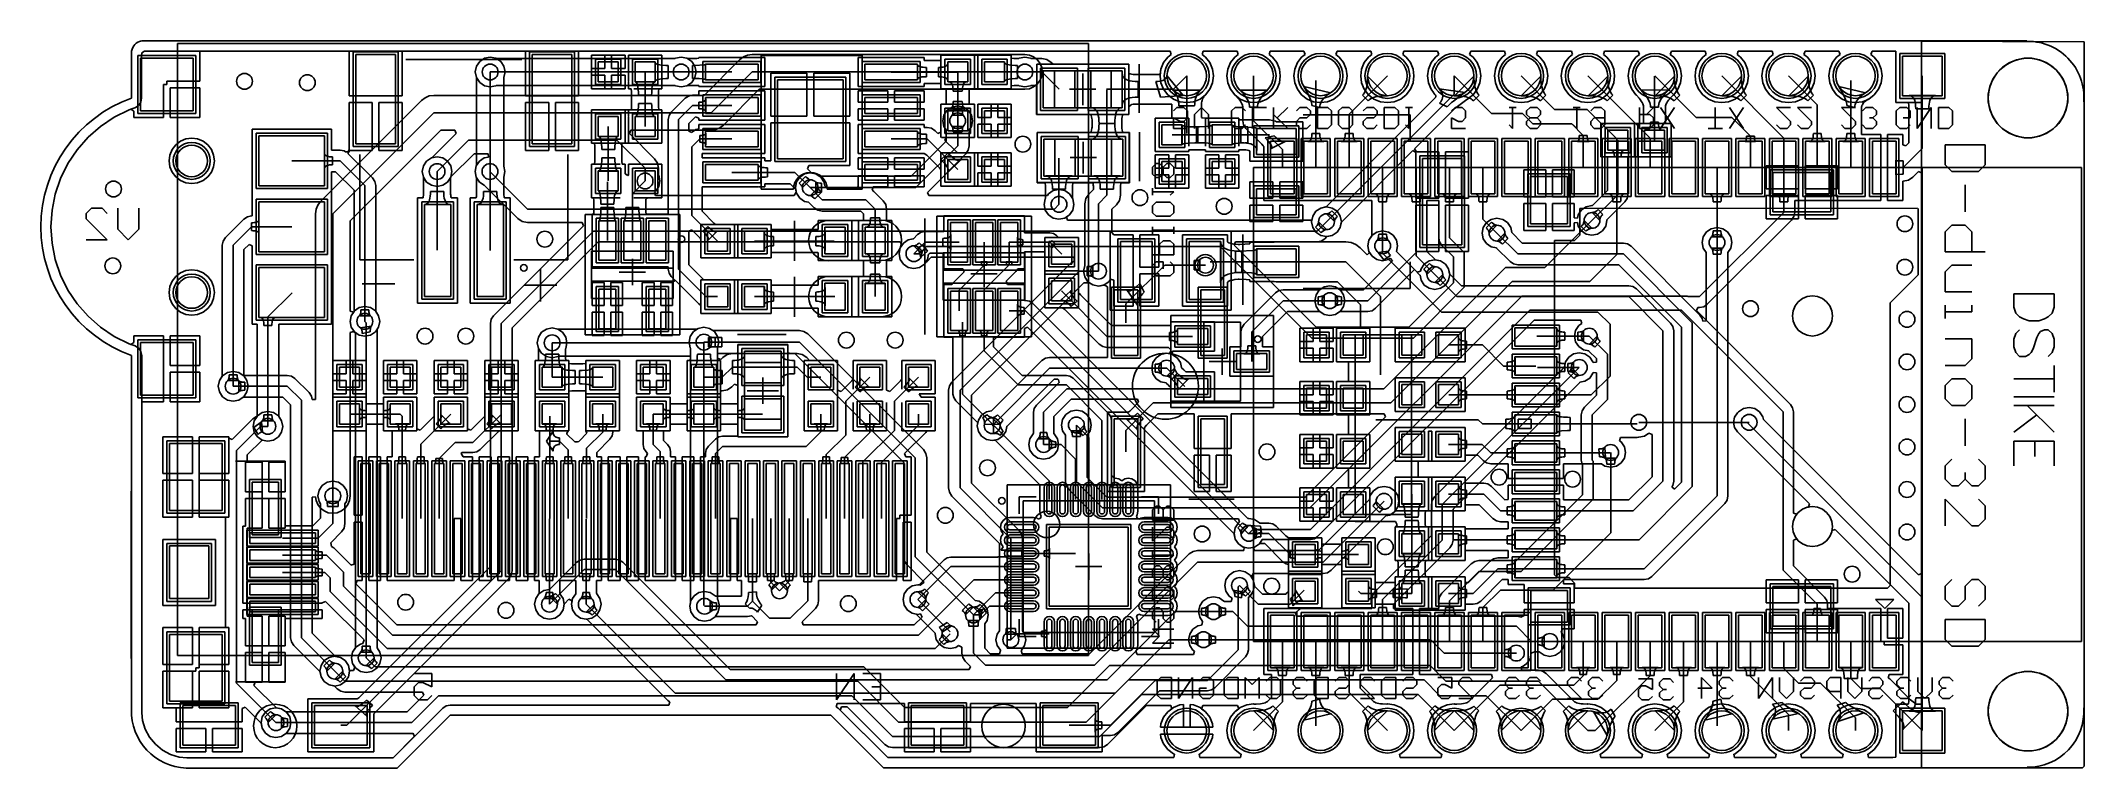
# Model space of a CAD drawing. Header units: millimetres. Extents: x 54.7 to 132.3, y 69.9 to 97.5.
import ezdxf

# ---------------------------------------------------------------- set-up
doc = ezdxf.new("R2010")
doc.units = ezdxf.units.MM
for name, color, linetype in [('BottomLayer', 5, 'Continuous'), ('BottomOverlay', 54, 'Continuous'), ('BottomPaste', 16, 'Continuous'), ('BottomSolder', 6, 'Continuous'), ('KeepOutLayer', 6, 'Continuous'), ('Mechanical13', 56, 'Continuous'), ('Mechanical15', 56, 'Continuous'), ('MultiLayer', 9, 'Continuous'), ('TopLayer', 1, 'Continuous'), ('TopOverlay', 2, 'Continuous'), ('TopPaste', 8, 'Continuous'), ('TopSolder', 216, 'Continuous')]:
    doc.layers.add(name, color=color, linetype=linetype)

# ---------------------------------------------------------------- blocks, each defined once
blk = doc.blocks.new('C0603_1')
at = {"layer": 'TopLayer'}
for p, q in [((-0.356, 0.559), (-0.356, -0.203)), ((0.406, 0.559), (-0.356, 0.559)), ((0.406, -0.203), (0.406, 0.559)), ((1.041, 0.559), (1.041, -0.203)), ((1.803, 0.559), (1.041, 0.559)), ((1.803, -0.203), (1.803, 0.559)), ((-0.356, -0.203), (0.406, -0.203)), ((1.041, -0.203), (1.803, -0.203))]:
    blk.add_line(p, q, dxfattribs=at)
at = {"layer": 'TopOverlay'}
for p, q in [((-0.61, 0.813), (-0.61, -0.457)), ((0.457, 0.813), (-0.61, 0.813)), ((2.032, 0.813), (0.965, 0.813)), ((2.057, 0.813), (2.057, -0.457)), ((0.457, -0.457), (-0.61, -0.457)), ((2.032, -0.457), (0.965, -0.457))]:
    blk.add_line(p, q, dxfattribs=at)
at = {"layer": 'TopPaste'}
for p, q in [((-0.356, 0.559), (-0.356, -0.203)), ((0.406, 0.559), (-0.356, 0.559)), ((0.406, -0.203), (0.406, 0.559)), ((1.041, 0.559), (1.041, -0.203)), ((1.803, 0.559), (1.041, 0.559)), ((1.803, -0.203), (1.803, 0.559)), ((-0.356, -0.203), (0.406, -0.203)), ((1.041, -0.203), (1.803, -0.203))]:
    blk.add_line(p, q, dxfattribs=at)
at = {"layer": 'TopSolder'}
for p, q in [((-0.457, 0.66), (-0.457, -0.305)), ((0.508, 0.66), (-0.457, 0.66)), ((0.508, -0.305), (0.508, 0.66)), ((0.94, 0.66), (0.94, -0.305)), ((1.905, 0.66), (0.94, 0.66)), ((1.905, -0.305), (1.905, 0.66)), ((-0.457, -0.305), (0.508, -0.305)), ((0.94, -0.305), (1.905, -0.305))]:
    blk.add_line(p, q, dxfattribs=at)
blk = doc.blocks.new('C0603_2')
at = {"layer": 'TopLayer'}
for p, q in [((-0.356, 0.559), (-0.356, -0.203)), ((0.406, 0.559), (-0.356, 0.559)), ((0.406, -0.203), (0.406, 0.559)), ((1.041, 0.559), (1.041, -0.203)), ((1.803, 0.559), (1.041, 0.559)), ((1.803, -0.203), (1.803, 0.559)), ((-0.356, -0.203), (0.406, -0.203)), ((1.041, -0.203), (1.803, -0.203))]:
    blk.add_line(p, q, dxfattribs=at)
at = {"layer": 'TopOverlay'}
for p, q in [((-0.61, 0.813), (-0.61, -0.457)), ((0.457, 0.813), (-0.61, 0.813)), ((2.032, 0.813), (0.965, 0.813)), ((2.057, 0.813), (2.057, -0.457)), ((0.457, -0.457), (-0.61, -0.457)), ((2.032, -0.457), (0.965, -0.457))]:
    blk.add_line(p, q, dxfattribs=at)
at = {"layer": 'TopPaste'}
for p, q in [((-0.356, 0.559), (-0.356, -0.203)), ((0.406, 0.559), (-0.356, 0.559)), ((0.406, -0.203), (0.406, 0.559)), ((1.041, 0.559), (1.041, -0.203)), ((1.803, 0.559), (1.041, 0.559)), ((1.803, -0.203), (1.803, 0.559)), ((-0.356, -0.203), (0.406, -0.203)), ((1.041, -0.203), (1.803, -0.203))]:
    blk.add_line(p, q, dxfattribs=at)
at = {"layer": 'TopSolder'}
for p, q in [((-0.457, 0.66), (-0.457, -0.305)), ((0.508, 0.66), (-0.457, 0.66)), ((0.508, -0.305), (0.508, 0.66)), ((0.94, 0.66), (0.94, -0.305)), ((1.905, 0.66), (0.94, 0.66)), ((1.905, -0.305), (1.905, 0.66)), ((-0.457, -0.305), (0.508, -0.305)), ((0.94, -0.305), (1.905, -0.305))]:
    blk.add_line(p, q, dxfattribs=at)
blk = doc.blocks.new('ESP32_WROVER_B_3')
at = {"layer": 'BottomLayer'}
for p, q in [((-1, 0.45), (-1, -0.45)), ((1, 0.45), (-1, 0.45)), ((1, -0.45), (1, 0.45)), ((17, 0.45), (17, -0.45)), ((19, 0.45), (17, 0.45)), ((19, -0.45), (19, 0.45)), ((-1, -0.45), (1, -0.45)), ((17, -0.45), (19, -0.45)), ((-1, -0.82), (-1, -1.72)), ((1, -0.82), (-1, -0.82)), ((1, -1.72), (1, -0.82)), ((17, -0.82), (17, -1.72)), ((19, -0.82), (17, -0.82)), ((19, -1.72), (19, -0.82)), ((-1, -1.72), (1, -1.72)), ((-1, -2.09), (-1, -2.99)), ((1, -2.09), (-1, -2.09)), ((1, -2.99), (1, -2.09)), ((17, -1.72), (19, -1.72)), ((17, -2.09), (17, -2.99)), ((19, -2.09), (17, -2.09)), ((19, -2.99), (19, -2.09)), ((-1, -2.99), (1, -2.99)), ((17, -2.99), (19, -2.99)), ((-1, -3.36), (-1, -4.26)), ((1, -3.36), (-1, -3.36)), ((1, -4.26), (1, -3.36)), ((17, -3.36), (17, -4.26)), ((19, -3.36), (17, -3.36)), ((19, -4.26), (19, -3.36)), ((-1, -4.26), (1, -4.26)), ((-1, -4.63), (-1, -5.53)), ((1, -4.63), (-1, -4.63)), ((1, -5.53), (1, -4.63)), ((17, -4.26), (19, -4.26)), ((17, -4.63), (17, -5.53)), ((19, -4.63), (17, -4.63)), ((19, -5.53), (19, -4.63)), ((-1, -5.53), (1, -5.53)), ((-1, -5.9), (-1, -6.8)), ((1, -5.9), (-1, -5.9)), ((1, -6.8), (1, -5.9)), ((17, -5.53), (19, -5.53)), ((17, -5.9), (17, -6.8)), ((19, -5.9), (17, -5.9)), ((19, -6.8), (19, -5.9)), ((-1, -6.8), (1, -6.8)), ((17, -6.8), (19, -6.8)), ((-1, -7.17), (-1, -8.07)), ((1, -7.17), (-1, -7.17)), ((1, -8.07), (1, -7.17)), ((17, -7.17), (17, -8.07)), ((19, -7.17), (17, -7.17)), ((19, -8.07), (19, -7.17)), ((-1, -8.07), (1, -8.07)), ((-1, -8.44), (-1, -9.34)), ((1, -8.44), (-1, -8.44)), ((1, -9.34), (1, -8.44)), ((17, -8.07), (19, -8.07)), ((17, -8.44), (17, -9.34)), ((19, -8.44), (17, -8.44)), ((19, -9.34), (19, -8.44)), ((-1, -9.34), (1, -9.34)), ((-1, -9.71), (-1, -10.61)), ((1, -9.71), (-1, -9.71)), ((1, -10.61), (1, -9.71)), ((17, -9.34), (19, -9.34)), ((17, -9.71), (17, -10.61)), ((19, -9.71), (17, -9.71)), ((19, -10.61), (19, -9.71)), ((-1, -10.61), (1, -10.61)), ((17, -10.61), (19, -10.61)), ((-1, -10.98), (-1, -11.88)), ((1, -10.98), (-1, -10.98)), ((1, -11.88), (1, -10.98)), ((17, -10.98), (17, -11.88)), ((19, -10.98), (17, -10.98)), ((19, -11.88), (19, -10.98)), ((-1, -11.88), (1, -11.88)), ((-1, -12.25), (-1, -13.15)), ((1, -12.25), (-1, -12.25)), ((1, -13.15), (1, -12.25)), ((17, -11.88), (19, -11.88)), ((17, -12.25), (17, -13.15)), ((19, -12.25), (17, -12.25)), ((19, -13.15), (19, -12.25)), ((-1, -13.15), (1, -13.15)), ((17, -13.15), (19, -13.15)), ((-1, -13.52), (-1, -14.42)), ((1, -13.52), (-1, -13.52)), ((1, -14.42), (1, -13.52)), ((17, -13.52), (17, -14.42)), ((19, -13.52), (17, -13.52)), ((19, -14.42), (19, -13.52)), ((-1, -14.42), (1, -14.42)), ((17, -14.42), (19, -14.42)), ((-1, -14.79), (-1, -15.69)), ((1, -14.79), (-1, -14.79)), ((1, -15.69), (1, -14.79)), ((17, -14.79), (17, -15.69)), ((19, -14.79), (17, -14.79)), ((19, -15.69), (19, -14.79)), ((-1, -15.69), (1, -15.69)), ((-1, -16.06), (-1, -16.96)), ((1, -16.06), (-1, -16.06)), ((1, -16.96), (1, -16.06)), ((17, -15.69), (19, -15.69)), ((17, -16.06), (17, -16.96)), ((19, -16.06), (17, -16.06)), ((19, -16.96), (19, -16.06)), ((-1, -16.96), (1, -16.96)), ((17, -16.96), (19, -16.96)), ((-1, -17.33), (-1, -18.23)), ((1, -17.33), (-1, -17.33)), ((1, -18.23), (1, -17.33)), ((17, -17.33), (17, -18.23)), ((19, -17.33), (17, -17.33)), ((19, -18.23), (19, -17.33)), ((-1, -18.23), (1, -18.23)), ((-1, -18.6), (-1, -19.5)), ((1, -18.6), (-1, -18.6)), ((1, -19.5), (1, -18.6)), ((17, -18.23), (19, -18.23)), ((17, -18.6), (17, -19.5)), ((19, -18.6), (17, -18.6)), ((19, -19.5), (19, -18.6)), ((-1, -19.5), (1, -19.5)), ((-1, -19.87), (-1, -20.77)), ((1, -19.87), (-1, -19.87)), ((1, -20.77), (1, -19.87)), ((17, -19.5), (19, -19.5)), ((17, -19.87), (17, -20.77)), ((19, -19.87), (17, -19.87)), ((19, -20.77), (19, -19.87)), ((-1, -20.77), (1, -20.77)), ((17, -20.77), (19, -20.77)), ((-1, -21.14), (-1, -22.04)), ((1, -21.14), (-1, -21.14)), ((1, -22.04), (1, -21.14)), ((17, -21.14), (17, -22.04)), ((19, -21.14), (17, -21.14)), ((19, -22.04), (19, -21.14)), ((-1, -22.04), (1, -22.04)), ((-1, -22.41), (-1, -23.31)), ((1, -22.41), (-1, -22.41)), ((1, -23.31), (1, -22.41)), ((17, -22.04), (19, -22.04)), ((17, -22.41), (17, -23.31)), ((19, -22.41), (17, -22.41)), ((19, -23.31), (19, -22.41)), ((-1, -23.31), (1, -23.31)), ((17, -23.31), (19, -23.31))]:
    blk.add_line(p, q, dxfattribs=at)
at = {"layer": 'BottomOverlay'}
for p, q in [((0, 1.1), (0, -30.35)), ((0, 1.1), (18, 1.1)), ((18, 1.1), (18, -30.35)), ((1.6, -22.53), (1.25, -22.88)), ((1.25, -22.88), (1.6, -23.23)), ((1.6, -22.53), (1.6, -23.23)), ((0, -24.3), (18, -24.3)), ((0, -30.35), (18, -30.35))]:
    blk.add_line(p, q, dxfattribs=at)
at = {"layer": 'BottomPaste'}
for p, q in [((-1, 0.45), (-1, -0.45)), ((1, 0.45), (-1, 0.45)), ((1, -0.45), (1, 0.45)), ((17, 0.45), (17, -0.45)), ((19, 0.45), (17, 0.45)), ((19, -0.45), (19, 0.45)), ((-1, -0.45), (1, -0.45)), ((17, -0.45), (19, -0.45)), ((-1, -0.82), (-1, -1.72)), ((1, -0.82), (-1, -0.82)), ((1, -1.72), (1, -0.82)), ((17, -0.82), (17, -1.72)), ((19, -0.82), (17, -0.82)), ((19, -1.72), (19, -0.82)), ((-1, -1.72), (1, -1.72)), ((-1, -2.09), (-1, -2.99)), ((1, -2.09), (-1, -2.09)), ((1, -2.99), (1, -2.09)), ((17, -1.72), (19, -1.72)), ((17, -2.09), (17, -2.99)), ((19, -2.09), (17, -2.09)), ((19, -2.99), (19, -2.09)), ((-1, -2.99), (1, -2.99)), ((17, -2.99), (19, -2.99)), ((-1, -3.36), (-1, -4.26)), ((1, -3.36), (-1, -3.36)), ((1, -4.26), (1, -3.36)), ((17, -3.36), (17, -4.26)), ((19, -3.36), (17, -3.36)), ((19, -4.26), (19, -3.36)), ((-1, -4.26), (1, -4.26)), ((-1, -4.63), (-1, -5.53)), ((1, -4.63), (-1, -4.63)), ((1, -5.53), (1, -4.63)), ((17, -4.26), (19, -4.26)), ((17, -4.63), (17, -5.53)), ((19, -4.63), (17, -4.63)), ((19, -5.53), (19, -4.63)), ((-1, -5.53), (1, -5.53)), ((-1, -5.9), (-1, -6.8)), ((1, -5.9), (-1, -5.9)), ((1, -6.8), (1, -5.9)), ((17, -5.53), (19, -5.53)), ((17, -5.9), (17, -6.8)), ((19, -5.9), (17, -5.9)), ((19, -6.8), (19, -5.9)), ((-1, -6.8), (1, -6.8)), ((17, -6.8), (19, -6.8)), ((-1, -7.17), (-1, -8.07)), ((1, -7.17), (-1, -7.17)), ((1, -8.07), (1, -7.17)), ((17, -7.17), (17, -8.07)), ((19, -7.17), (17, -7.17)), ((19, -8.07), (19, -7.17)), ((-1, -8.07), (1, -8.07)), ((-1, -8.44), (-1, -9.34)), ((1, -8.44), (-1, -8.44)), ((1, -9.34), (1, -8.44)), ((17, -8.07), (19, -8.07)), ((17, -8.44), (17, -9.34)), ((19, -8.44), (17, -8.44)), ((19, -9.34), (19, -8.44)), ((-1, -9.34), (1, -9.34)), ((-1, -9.71), (-1, -10.61)), ((1, -9.71), (-1, -9.71)), ((1, -10.61), (1, -9.71)), ((17, -9.34), (19, -9.34)), ((17, -9.71), (17, -10.61)), ((19, -9.71), (17, -9.71)), ((19, -10.61), (19, -9.71)), ((-1, -10.61), (1, -10.61)), ((17, -10.61), (19, -10.61)), ((-1, -10.98), (-1, -11.88)), ((1, -10.98), (-1, -10.98)), ((1, -11.88), (1, -10.98)), ((17, -10.98), (17, -11.88)), ((19, -10.98), (17, -10.98)), ((19, -11.88), (19, -10.98)), ((-1, -11.88), (1, -11.88)), ((-1, -12.25), (-1, -13.15)), ((1, -12.25), (-1, -12.25)), ((1, -13.15), (1, -12.25)), ((17, -11.88), (19, -11.88)), ((17, -12.25), (17, -13.15)), ((19, -12.25), (17, -12.25)), ((19, -13.15), (19, -12.25)), ((-1, -13.15), (1, -13.15)), ((17, -13.15), (19, -13.15)), ((-1, -13.52), (-1, -14.42)), ((1, -13.52), (-1, -13.52)), ((1, -14.42), (1, -13.52)), ((17, -13.52), (17, -14.42)), ((19, -13.52), (17, -13.52)), ((19, -14.42), (19, -13.52)), ((-1, -14.42), (1, -14.42)), ((17, -14.42), (19, -14.42)), ((-1, -14.79), (-1, -15.69)), ((1, -14.79), (-1, -14.79)), ((1, -15.69), (1, -14.79)), ((17, -14.79), (17, -15.69)), ((19, -14.79), (17, -14.79)), ((19, -15.69), (19, -14.79)), ((-1, -15.69), (1, -15.69)), ((-1, -16.06), (-1, -16.96)), ((1, -16.06), (-1, -16.06)), ((1, -16.96), (1, -16.06)), ((17, -15.69), (19, -15.69)), ((17, -16.06), (17, -16.96)), ((19, -16.06), (17, -16.06)), ((19, -16.96), (19, -16.06)), ((-1, -16.96), (1, -16.96)), ((17, -16.96), (19, -16.96)), ((-1, -17.33), (-1, -18.23)), ((1, -17.33), (-1, -17.33)), ((1, -18.23), (1, -17.33)), ((17, -17.33), (17, -18.23)), ((19, -17.33), (17, -17.33)), ((19, -18.23), (19, -17.33)), ((-1, -18.23), (1, -18.23)), ((-1, -18.6), (-1, -19.5)), ((1, -18.6), (-1, -18.6)), ((1, -19.5), (1, -18.6)), ((17, -18.23), (19, -18.23)), ((17, -18.6), (17, -19.5)), ((19, -18.6), (17, -18.6)), ((19, -19.5), (19, -18.6)), ((-1, -19.5), (1, -19.5)), ((-1, -19.87), (-1, -20.77)), ((1, -19.87), (-1, -19.87)), ((1, -20.77), (1, -19.87)), ((17, -19.5), (19, -19.5)), ((17, -19.87), (17, -20.77)), ((19, -19.87), (17, -19.87)), ((19, -20.77), (19, -19.87)), ((-1, -20.77), (1, -20.77)), ((17, -20.77), (19, -20.77)), ((-1, -21.14), (-1, -22.04)), ((1, -21.14), (-1, -21.14)), ((1, -22.04), (1, -21.14)), ((17, -21.14), (17, -22.04)), ((19, -21.14), (17, -21.14)), ((19, -22.04), (19, -21.14)), ((-1, -22.04), (1, -22.04)), ((-1, -22.41), (-1, -23.31)), ((1, -22.41), (-1, -22.41)), ((1, -23.31), (1, -22.41)), ((17, -22.04), (19, -22.04)), ((17, -22.41), (17, -23.31)), ((19, -22.41), (17, -22.41)), ((19, -23.31), (19, -22.41)), ((-1, -23.31), (1, -23.31)), ((17, -23.31), (19, -23.31))]:
    blk.add_line(p, q, dxfattribs=at)
at = {"layer": 'BottomSolder'}
for p, q in [((-1.102, 0.552), (-1.102, -0.552)), ((1.102, 0.552), (-1.102, 0.552)), ((1.102, -0.552), (1.102, 0.552)), ((16.898, 0.552), (16.898, -0.552)), ((19.102, 0.552), (16.898, 0.552)), ((19.102, -0.552), (19.102, 0.552)), ((-1.102, -0.552), (1.102, -0.552)), ((-1.102, -0.718), (-1.102, -1.822)), ((1.102, -0.718), (-1.102, -0.718)), ((1.102, -1.822), (1.102, -0.718)), ((16.898, -0.552), (19.102, -0.552)), ((16.898, -0.718), (16.898, -1.822)), ((19.102, -0.718), (16.898, -0.718)), ((19.102, -1.822), (19.102, -0.718)), ((-1.102, -1.822), (1.102, -1.822)), ((-1.102, -1.988), (-1.102, -3.092)), ((1.102, -1.988), (-1.102, -1.988)), ((1.102, -3.092), (1.102, -1.988)), ((16.898, -1.822), (19.102, -1.822)), ((16.898, -1.988), (16.898, -3.092)), ((19.102, -1.988), (16.898, -1.988)), ((19.102, -3.092), (19.102, -1.988)), ((-1.102, -3.092), (1.102, -3.092)), ((16.898, -3.092), (19.102, -3.092)), ((-1.102, -3.258), (-1.102, -4.362)), ((1.102, -3.258), (-1.102, -3.258)), ((1.102, -4.362), (1.102, -3.258)), ((16.898, -3.258), (16.898, -4.362)), ((19.102, -3.258), (16.898, -3.258)), ((19.102, -4.362), (19.102, -3.258)), ((-1.102, -4.362), (1.102, -4.362)), ((-1.102, -4.528), (-1.102, -5.632)), ((1.102, -4.528), (-1.102, -4.528)), ((1.102, -5.632), (1.102, -4.528)), ((16.898, -4.362), (19.102, -4.362)), ((16.898, -4.528), (16.898, -5.632)), ((19.102, -4.528), (16.898, -4.528)), ((19.102, -5.632), (19.102, -4.528)), ((-1.102, -5.632), (1.102, -5.632)), ((-1.102, -5.798), (-1.102, -6.902)), ((1.102, -5.798), (-1.102, -5.798)), ((1.102, -6.902), (1.102, -5.798)), ((16.898, -5.632), (19.102, -5.632)), ((16.898, -5.798), (16.898, -6.902)), ((19.102, -5.798), (16.898, -5.798)), ((19.102, -6.902), (19.102, -5.798)), ((-1.102, -6.902), (1.102, -6.902)), ((16.898, -6.902), (19.102, -6.902)), ((-1.102, -7.068), (-1.102, -8.172)), ((1.102, -7.068), (-1.102, -7.068)), ((1.102, -8.172), (1.102, -7.068)), ((16.898, -7.068), (16.898, -8.172)), ((19.102, -7.068), (16.898, -7.068)), ((19.102, -8.172), (19.102, -7.068)), ((-1.102, -8.172), (1.102, -8.172)), ((-1.102, -8.338), (-1.102, -9.442)), ((1.102, -8.338), (-1.102, -8.338)), ((1.102, -9.442), (1.102, -8.338)), ((16.898, -8.172), (19.102, -8.172)), ((16.898, -8.338), (16.898, -9.442)), ((19.102, -8.338), (16.898, -8.338)), ((19.102, -9.442), (19.102, -8.338)), ((-1.102, -9.442), (1.102, -9.442)), ((-1.102, -9.608), (-1.102, -10.712)), ((1.102, -9.608), (-1.102, -9.608)), ((1.102, -10.712), (1.102, -9.608)), ((16.898, -9.442), (19.102, -9.442)), ((16.898, -9.608), (16.898, -10.712)), ((19.102, -9.608), (16.898, -9.608)), ((19.102, -10.712), (19.102, -9.608)), ((-1.102, -10.712), (1.102, -10.712)), ((16.898, -10.712), (19.102, -10.712)), ((-1.102, -10.878), (-1.102, -11.982)), ((1.102, -10.878), (-1.102, -10.878)), ((1.102, -11.982), (1.102, -10.878)), ((16.898, -10.878), (16.898, -11.982)), ((19.102, -10.878), (16.898, -10.878)), ((19.102, -11.982), (19.102, -10.878)), ((-1.102, -11.982), (1.102, -11.982)), ((-1.102, -12.148), (-1.102, -13.252)), ((1.102, -12.148), (-1.102, -12.148)), ((1.102, -13.252), (1.102, -12.148)), ((16.898, -11.982), (19.102, -11.982)), ((16.898, -12.148), (16.898, -13.252)), ((19.102, -12.148), (16.898, -12.148)), ((19.102, -13.252), (19.102, -12.148)), ((-1.102, -13.252), (1.102, -13.252)), ((-1.102, -13.418), (-1.102, -14.522)), ((1.102, -13.418), (-1.102, -13.418)), ((1.102, -14.522), (1.102, -13.418)), ((16.898, -13.252), (19.102, -13.252)), ((16.898, -13.418), (16.898, -14.522)), ((19.102, -13.418), (16.898, -13.418)), ((19.102, -14.522), (19.102, -13.418)), ((-1.102, -14.522), (1.102, -14.522)), ((-1.102, -14.688), (-1.102, -15.792)), ((1.102, -14.688), (-1.102, -14.688)), ((1.102, -15.792), (1.102, -14.688)), ((16.898, -14.522), (19.102, -14.522)), ((16.898, -14.688), (16.898, -15.792)), ((19.102, -14.688), (16.898, -14.688)), ((19.102, -15.792), (19.102, -14.688)), ((-1.102, -15.792), (1.102, -15.792)), ((-1.102, -15.958), (-1.102, -17.062)), ((1.102, -15.958), (-1.102, -15.958)), ((1.102, -17.062), (1.102, -15.958)), ((16.898, -15.792), (19.102, -15.792)), ((16.898, -15.958), (16.898, -17.062)), ((19.102, -15.958), (16.898, -15.958)), ((19.102, -17.062), (19.102, -15.958)), ((-1.102, -17.062), (1.102, -17.062)), ((16.898, -17.062), (19.102, -17.062)), ((-1.102, -17.228), (-1.102, -18.332)), ((1.102, -17.228), (-1.102, -17.228)), ((1.102, -18.332), (1.102, -17.228)), ((16.898, -17.228), (16.898, -18.332)), ((19.102, -17.228), (16.898, -17.228)), ((19.102, -18.332), (19.102, -17.228)), ((-1.102, -18.332), (1.102, -18.332)), ((-1.102, -18.498), (-1.102, -19.602)), ((1.102, -18.498), (-1.102, -18.498)), ((1.102, -19.602), (1.102, -18.498)), ((16.898, -18.332), (19.102, -18.332)), ((16.898, -18.498), (16.898, -19.602)), ((19.102, -18.498), (16.898, -18.498)), ((19.102, -19.602), (19.102, -18.498)), ((-1.102, -19.602), (1.102, -19.602)), ((-1.102, -19.768), (-1.102, -20.872)), ((1.102, -19.768), (-1.102, -19.768)), ((1.102, -20.872), (1.102, -19.768)), ((16.898, -19.602), (19.102, -19.602)), ((16.898, -19.768), (16.898, -20.872)), ((19.102, -19.768), (16.898, -19.768)), ((19.102, -20.872), (19.102, -19.768)), ((-1.102, -20.872), (1.102, -20.872)), ((16.898, -20.872), (19.102, -20.872)), ((-1.102, -21.038), (-1.102, -22.142)), ((1.102, -21.038), (-1.102, -21.038)), ((1.102, -22.142), (1.102, -21.038)), ((16.898, -21.038), (16.898, -22.142)), ((19.102, -21.038), (16.898, -21.038)), ((19.102, -22.142), (19.102, -21.038)), ((-1.102, -22.142), (1.102, -22.142)), ((-1.102, -22.308), (-1.102, -23.412)), ((1.102, -22.308), (-1.102, -22.308)), ((1.102, -23.412), (1.102, -22.308)), ((16.898, -22.142), (19.102, -22.142)), ((16.898, -22.308), (16.898, -23.412)), ((19.102, -22.308), (16.898, -22.308)), ((19.102, -23.412), (19.102, -22.308)), ((-1.102, -23.412), (1.102, -23.412)), ((16.898, -23.412), (19.102, -23.412))]:
    blk.add_line(p, q, dxfattribs=at)
blk = doc.blocks.new('PL5353A_4')
at = {"layer": 'Mechanical13'}
for p, q in [((0.906, 0.575), (-0.894, 0.575)), ((-0.894, -2.525), (-0.894, 0.575)), ((0.906, -2.525), (0.906, 0.575)), ((0.906, -2.525), (-0.894, -2.525))]:
    blk.add_line(p, q, dxfattribs=at)
at = {"layer": 'Mechanical15'}
for p, q in [((-2.286, 0.825), (2.292, 0.825)), ((-2.286, -2.775), (-2.286, 0.825)), ((2.292, -2.775), (2.292, 0.825)), ((-0.095, -1.475), (-0.095, -0.475)), ((0.405, -0.975), (-0.595, -0.975)), ((-2.286, -2.775), (2.292, -2.775))]:
    blk.add_line(p, q, dxfattribs=at)
at = {"layer": 'TopLayer'}
for p, q in [((-0.545, 0.3), (-2.045, 0.3)), ((-2.045, 0.3), (-2.045, -0.35)), ((-0.545, -0.35), (-0.545, 0.3)), ((2.055, 0.3), (0.555, 0.3)), ((0.555, 0.3), (0.555, -0.35)), ((2.055, -0.35), (2.055, 0.3)), ((-2.045, -0.35), (-0.545, -0.35)), ((-0.545, -0.65), (-2.045, -0.65)), ((-2.045, -0.65), (-2.045, -1.3)), ((-0.545, -1.3), (-0.545, -0.65)), ((0.555, -0.35), (2.055, -0.35)), ((-2.045, -1.3), (-0.545, -1.3)), ((-0.545, -1.6), (-2.045, -1.6)), ((-2.045, -1.6), (-2.045, -2.25)), ((-2.045, -2.25), (-0.545, -2.25)), ((-0.545, -2.25), (-0.545, -1.6)), ((2.055, -1.6), (0.555, -1.6)), ((0.555, -1.6), (0.555, -2.25)), ((0.555, -2.25), (2.055, -2.25)), ((2.055, -2.25), (2.055, -1.6))]:
    blk.add_line(p, q, dxfattribs=at)
at = {"layer": 'TopOverlay'}
for p, q in [((-0.244, -2.525), (-0.244, 0.575)), ((0.256, 0.575), (-0.244, 0.575)), ((0.256, -2.525), (0.256, 0.575)), ((0.256, -2.525), (-0.244, -2.525))]:
    blk.add_line(p, q, dxfattribs=at)
blk.add_circle((-1.346, 0.889), 0.125, dxfattribs=at)
at = {"layer": 'TopPaste'}
for p, q in [((-0.545, 0.3), (-2.045, 0.3)), ((-2.045, 0.3), (-2.045, -0.35)), ((-0.545, -0.35), (-0.545, 0.3)), ((2.055, 0.3), (0.555, 0.3)), ((0.555, 0.3), (0.555, -0.35)), ((2.055, -0.35), (2.055, 0.3)), ((-2.045, -0.35), (-0.545, -0.35)), ((-0.545, -0.65), (-2.045, -0.65)), ((-2.045, -0.65), (-2.045, -1.3)), ((-0.545, -1.3), (-0.545, -0.65)), ((0.555, -0.35), (2.055, -0.35)), ((-2.045, -1.3), (-0.545, -1.3)), ((-0.545, -1.6), (-2.045, -1.6)), ((-2.045, -1.6), (-2.045, -2.25)), ((-2.045, -2.25), (-0.545, -2.25)), ((-0.545, -2.25), (-0.545, -1.6)), ((2.055, -1.6), (0.555, -1.6)), ((0.555, -1.6), (0.555, -2.25)), ((0.555, -2.25), (2.055, -2.25)), ((2.055, -2.25), (2.055, -1.6))]:
    blk.add_line(p, q, dxfattribs=at)
at = {"layer": 'TopSolder'}
for p, q in [((-0.444, 0.401), (-2.147, 0.401)), ((-2.147, 0.401), (-2.147, -0.452)), ((-0.444, -0.452), (-0.444, 0.401)), ((2.156, 0.401), (0.453, 0.401)), ((0.453, 0.401), (0.453, -0.452)), ((2.156, -0.452), (2.156, 0.401)), ((-2.147, -0.452), (-0.444, -0.452)), ((-0.444, -0.549), (-2.147, -0.549)), ((-2.147, -0.549), (-2.147, -1.402)), ((-0.444, -1.402), (-0.444, -0.549)), ((0.453, -0.452), (2.156, -0.452)), ((-2.147, -1.402), (-0.444, -1.402)), ((-0.444, -1.499), (-2.147, -1.499)), ((-2.147, -1.499), (-2.147, -2.352)), ((-0.444, -2.352), (-0.444, -1.499)), ((2.156, -1.499), (0.453, -1.499)), ((0.453, -1.499), (0.453, -2.352)), ((2.156, -2.352), (2.156, -1.499)), ((-2.147, -2.352), (-0.444, -2.352)), ((0.453, -2.352), (2.156, -2.352))]:
    blk.add_line(p, q, dxfattribs=at)
blk = doc.blocks.new('S2B_PH_SM4_TB_5')
at = {"layer": 'TopLayer'}
for p, q in [((-3.973068, 3.894074), (-3.973068, 0.49403)), ((-2.472944, 3.894074), (-3.973068, 3.894074)), ((-2.472944, 0.49403), (-2.472944, 3.894074)), ((2.726944, 3.894074), (2.726944, 0.49403)), ((4.227068, 3.894074), (2.726944, 3.894074)), ((4.227068, 0.49403), (4.227068, 3.894074)), ((-3.973068, 0.49403), (-2.472944, 0.49403)), ((2.726944, 0.49403), (4.227068, 0.49403)), ((-1.372997, -1.80594), (-1.372997, -5.30606)), ((-0.372999, -1.80594), (-1.372997, -1.80594)), ((-0.372999, -5.30606), (-0.372999, -1.80594)), ((0.626999, -1.80594), (0.626999, -5.30606)), ((1.626997, -1.80594), (0.626999, -1.80594)), ((1.626997, -5.30606), (1.626997, -1.80594)), ((-1.372997, -5.30606), (-0.372999, -5.30606)), ((0.626999, -5.30606), (1.626997, -5.30606))]:
    blk.add_line(p, q, dxfattribs=at)
at = {"layer": 'TopOverlay'}
for p, q in [((-2.072894, 3.693922), (2.326894, 3.693922)), ((-3.822954, -3.906012), (-3.822951, 0.09398)), ((4.076954, -3.906012), (4.076954, 0.09398)), ((-3.822954, -3.906012), (-1.77292, -3.906012)), ((2.02692, -3.906012), (4.076954, -3.906012)), ((3.0353, -5.4864), (3.0353, -4.2672)), ((-3.7338, -4.826), (-2.489203, -4.826)), ((2.412997, -4.8768), (3.6576, -4.8768))]:
    blk.add_line(p, q, dxfattribs=at)
blk.add_circle((2.40792, -4.216146), 0.127, dxfattribs=at)
at = {"layer": 'TopPaste'}
for p, q in [((-3.973068, 3.894074), (-3.973068, 0.49403)), ((-2.472944, 3.894074), (-3.973068, 3.894074)), ((-2.472944, 0.49403), (-2.472944, 3.894074)), ((2.726944, 3.894074), (2.726944, 0.49403)), ((4.227068, 3.894074), (2.726944, 3.894074)), ((4.227068, 0.49403), (4.227068, 3.894074)), ((-3.973068, 0.49403), (-2.472944, 0.49403)), ((2.726944, 0.49403), (4.227068, 0.49403)), ((-1.372997, -1.80594), (-1.372997, -5.30606)), ((-0.372999, -1.80594), (-1.372997, -1.80594)), ((-0.372999, -5.30606), (-0.372999, -1.80594)), ((0.626999, -1.80594), (0.626999, -5.30606)), ((1.626997, -1.80594), (0.626999, -1.80594)), ((1.626997, -5.30606), (1.626997, -1.80594)), ((-1.372997, -5.30606), (-0.372999, -5.30606)), ((0.626999, -5.30606), (1.626997, -5.30606))]:
    blk.add_line(p, q, dxfattribs=at)
at = {"layer": 'TopSolder'}
for p, q in [((-4.074668, 3.995674), (-4.074668, 0.39243)), ((-2.371344, 3.995674), (-4.074668, 3.995674)), ((-2.371344, 0.39243), (-2.371344, 3.995674)), ((2.625344, 3.995674), (2.625344, 0.39243)), ((4.328668, 3.995674), (2.625344, 3.995674)), ((4.328668, 0.39243), (4.328668, 3.995674)), ((-4.074668, 0.39243), (-2.371344, 0.39243)), ((2.625344, 0.39243), (4.328668, 0.39243)), ((-1.474597, -1.70434), (-1.474597, -5.40766)), ((-0.271399, -1.70434), (-1.474597, -1.70434)), ((-0.271399, -5.40766), (-0.271399, -1.70434)), ((0.525399, -1.70434), (0.525399, -5.40766)), ((1.728597, -1.70434), (0.525399, -1.70434)), ((1.728597, -5.40766), (1.728597, -1.70434)), ((-1.474597, -5.40766), (-0.271399, -5.40766)), ((0.525399, -5.40766), (1.728597, -5.40766))]:
    blk.add_line(p, q, dxfattribs=at)
blk = doc.blocks.new('TP4056_6')
at = {"layer": 'TopLayer'}
for p, q in [((-3.996, 3.606), (-3.996, 3.006)), ((-1.996, 3.606), (-3.996, 3.606)), ((-1.996, 3.006), (-1.996, 3.606)), ((2.052, 3.606), (2.052, 3.006)), ((4.052, 3.606), (2.052, 3.606)), ((4.052, 3.006), (4.052, 3.606)), ((-3.996, 3.006), (-1.996, 3.006)), ((-3.996, 2.336), (-3.996, 1.736)), ((-1.996, 2.336), (-3.996, 2.336)), ((-1.996, 1.736), (-1.996, 2.336)), ((-1.178, 2.795), (-1.178, -0.205)), ((1.322, 2.795), (-1.178, 2.795)), ((1.322, -0.205), (1.322, 2.795)), ((2.052, 3.006), (4.052, 3.006)), ((2.052, 2.336), (2.052, 1.736)), ((4.052, 2.336), (2.052, 2.336)), ((4.052, 1.736), (4.052, 2.336)), ((-3.996, 1.736), (-1.996, 1.736)), ((2.052, 1.736), (4.052, 1.736)), ((-3.996, 1.066), (-3.996, 0.466)), ((-1.996, 1.066), (-3.996, 1.066)), ((-1.996, 0.466), (-1.996, 1.066)), ((2.052, 1.066), (2.052, 0.466)), ((4.052, 1.066), (2.052, 1.066)), ((4.052, 0.466), (4.052, 1.066)), ((-3.996, 0.466), (-1.996, 0.466)), ((2.052, 0.466), (4.052, 0.466)), ((-3.996, -0.204), (-3.996, -0.804)), ((-1.996, -0.204), (-3.996, -0.204)), ((-1.996, -0.804), (-1.996, -0.204)), ((-1.178, -0.205), (1.322, -0.205)), ((2.052, -0.204), (2.052, -0.804)), ((4.052, -0.204), (2.052, -0.204)), ((4.052, -0.804), (4.052, -0.204)), ((-3.996, -0.804), (-1.996, -0.804)), ((2.052, -0.804), (4.052, -0.804))]:
    blk.add_line(p, q, dxfattribs=at)
at = {"layer": 'TopOverlay'}
for p, q in [((-1.898, 3.941), (-1.898, -1.139)), ((-0.563, 3.941), (-1.898, 3.941)), ((1.942, 3.941), (0.707, 3.941)), ((1.942, 3.941), (1.942, -1.139)), ((1.942, -1.139), (-1.898, -1.139))]:
    blk.add_line(p, q, dxfattribs=at)
blk.add_arc((0.072, 3.941), 0.635, 180, 0, dxfattribs=at)
at = {"layer": 'TopPaste'}
for p, q in [((-3.996, 3.606), (-3.996, 3.006)), ((-1.996, 3.606), (-3.996, 3.606)), ((-1.996, 3.006), (-1.996, 3.606)), ((2.052, 3.606), (2.052, 3.006)), ((4.052, 3.606), (2.052, 3.606)), ((4.052, 3.006), (4.052, 3.606)), ((-3.996, 3.006), (-1.996, 3.006)), ((-3.996, 2.336), (-3.996, 1.736)), ((-1.996, 2.336), (-3.996, 2.336)), ((-1.996, 1.736), (-1.996, 2.336)), ((-1.178, 2.795), (-1.178, -0.205)), ((1.322, 2.795), (-1.178, 2.795)), ((1.322, -0.205), (1.322, 2.795)), ((2.052, 3.006), (4.052, 3.006)), ((2.052, 2.336), (2.052, 1.736)), ((4.052, 2.336), (2.052, 2.336)), ((4.052, 1.736), (4.052, 2.336)), ((-3.996, 1.736), (-1.996, 1.736)), ((2.052, 1.736), (4.052, 1.736)), ((-3.996, 1.066), (-3.996, 0.466)), ((-1.996, 1.066), (-3.996, 1.066)), ((-1.996, 0.466), (-1.996, 1.066)), ((2.052, 1.066), (2.052, 0.466)), ((4.052, 1.066), (2.052, 1.066)), ((4.052, 0.466), (4.052, 1.066)), ((-3.996, 0.466), (-1.996, 0.466)), ((2.052, 0.466), (4.052, 0.466)), ((-3.996, -0.204), (-3.996, -0.804)), ((-1.996, -0.204), (-3.996, -0.204)), ((-1.996, -0.804), (-1.996, -0.204)), ((-1.178, -0.205), (1.322, -0.205)), ((2.052, -0.204), (2.052, -0.804)), ((4.052, -0.204), (2.052, -0.204)), ((4.052, -0.804), (4.052, -0.204)), ((-3.996, -0.804), (-1.996, -0.804)), ((2.052, -0.804), (4.052, -0.804))]:
    blk.add_line(p, q, dxfattribs=at)
at = {"layer": 'TopSolder'}
for p, q in [((-4.097, 3.707), (-4.097, 2.904)), ((-1.894, 3.707), (-4.097, 3.707)), ((-1.894, 2.904), (-1.894, 3.707)), ((1.951, 3.707), (1.951, 2.904)), ((4.154, 3.707), (1.951, 3.707)), ((4.154, 2.904), (4.154, 3.707)), ((-4.097, 2.904), (-1.894, 2.904)), ((-4.097, 2.437), (-4.097, 1.634)), ((-1.894, 2.437), (-4.097, 2.437)), ((-1.894, 1.634), (-1.894, 2.437)), ((-1.279, 2.897), (-1.279, -0.306)), ((1.424, 2.897), (-1.279, 2.897)), ((1.424, -0.306), (1.424, 2.897)), ((1.951, 2.904), (4.154, 2.904)), ((1.951, 2.437), (1.951, 1.634)), ((4.154, 2.437), (1.951, 2.437)), ((4.154, 1.634), (4.154, 2.437)), ((-4.097, 1.634), (-1.894, 1.634)), ((1.951, 1.634), (4.154, 1.634)), ((-4.097, 1.167), (-4.097, 0.364)), ((-1.894, 1.167), (-4.097, 1.167)), ((-1.894, 0.364), (-1.894, 1.167)), ((1.951, 1.167), (1.951, 0.364)), ((4.154, 1.167), (1.951, 1.167)), ((4.154, 0.364), (4.154, 1.167)), ((-4.097, 0.364), (-1.894, 0.364)), ((1.951, 0.364), (4.154, 0.364)), ((-4.097, -0.103), (-4.097, -0.906)), ((-1.894, -0.103), (-4.097, -0.103)), ((-1.894, -0.906), (-1.894, -0.103)), ((-1.279, -0.306), (1.424, -0.306)), ((1.951, -0.103), (1.951, -0.906)), ((4.154, -0.103), (1.951, -0.103)), ((4.154, -0.906), (4.154, -0.103)), ((-4.097, -0.906), (-1.894, -0.906)), ((1.951, -0.906), (4.154, -0.906))]:
    blk.add_line(p, q, dxfattribs=at)
blk = doc.blocks.new('MICROUSB_5S_7')
at = {"layer": 'BottomLayer'}
for p, q in [((0.065, 3.65), (-2.475, 3.65)), ((-2.475, 3.65), (-2.475, 1.65)), ((0.065, 1.65), (0.065, 3.65)), ((7.315, 3.65), (4.775, 3.65)), ((4.775, 3.65), (4.775, 1.65)), ((7.315, 1.65), (7.315, 3.65)), ((-2.475, 1.65), (0.065, 1.65)), ((4.775, 1.65), (7.315, 1.65)), ((1, 0.5), (-1, 0.5)), ((-1, 0.5), (-1, -0.5)), ((1, -0.5), (1, 0.5)), ((5.85, 0.5), (3.85, 0.5)), ((3.85, 0.5), (3.85, -0.5)), ((5.85, -0.5), (5.85, 0.5)), ((-1, -0.5), (1, -0.5)), ((3.85, -0.5), (5.85, -0.5))]:
    blk.add_line(p, q, dxfattribs=at)
at = {"layer": 'BottomSolder'}
for p, q in [((0.167, 3.752), (-2.576, 3.752)), ((-2.576, 3.752), (-2.576, 1.548)), ((0.167, 1.548), (0.167, 3.752)), ((7.417, 3.752), (4.674, 3.752)), ((4.674, 3.752), (4.674, 1.548)), ((7.417, 1.548), (7.417, 3.752)), ((-2.576, 1.548), (0.167, 1.548)), ((4.674, 1.548), (7.417, 1.548)), ((1.102, 0.602), (-1.102, 0.602)), ((-1.102, 0.602), (-1.102, -0.602)), ((1.102, -0.602), (1.102, 0.602)), ((5.952, 0.602), (3.748, 0.602)), ((3.748, 0.602), (3.748, -0.602)), ((5.952, -0.602), (5.952, 0.602)), ((-1.102, -0.602), (1.102, -0.602)), ((3.748, -0.602), (5.952, -0.602))]:
    blk.add_line(p, q, dxfattribs=at)
at = {"layer": 'MultiLayer'}
for p, q in [((0.065, 3.65), (-2.475, 3.65)), ((-2.475, 3.65), (-2.475, 1.65)), ((0.065, 1.65), (0.065, 3.65)), ((7.315, 3.65), (4.775, 3.65)), ((4.775, 3.65), (4.775, 1.65)), ((7.315, 1.65), (7.315, 3.65)), ((-2.475, 1.65), (0.065, 1.65)), ((4.775, 1.65), (7.315, 1.65)), ((1, 0.5), (-1, 0.5)), ((-1, 0.5), (-1, -0.5)), ((1, -0.5), (1, 0.5)), ((5.85, 0.5), (3.85, 0.5)), ((3.85, 0.5), (3.85, -0.5)), ((5.85, -0.5), (5.85, 0.5)), ((-1, -0.5), (1, -0.5)), ((3.85, -0.5), (5.85, -0.5))]:
    blk.add_line(p, q, dxfattribs=at)
at = {"layer": 'TopLayer'}
for p, q in [((0.065, 3.65), (-2.475, 3.65)), ((-2.475, 3.65), (-2.475, 1.65)), ((0.065, 1.65), (0.065, 3.65)), ((1.421, 3.65), (1.421, 2.15)), ((3.421, 3.65), (1.421, 3.65)), ((3.421, 2.15), (3.421, 3.65)), ((7.315, 3.65), (4.775, 3.65)), ((4.775, 3.65), (4.775, 1.65)), ((7.315, 1.65), (7.315, 3.65)), ((-2.475, 1.65), (0.065, 1.65)), ((1.421, 2.15), (3.421, 2.15)), ((4.775, 1.65), (7.315, 1.65)), ((1, 0.5), (-1, 0.5)), ((-1, 0.5), (-1, -0.5)), ((0.921, 0.6), (0.921, -1.9)), ((1.321, 0.6), (0.921, 0.6)), ((1, -0.5), (1, 0.5)), ((1.321, -1.9), (1.321, 0.6)), ((1.571, 0.6), (1.571, -1.9)), ((1.971, 0.6), (1.571, 0.6)), ((1.971, -1.9), (1.971, 0.6)), ((2.221, 0.6), (2.221, -1.9)), ((2.621, 0.6), (2.221, 0.6)), ((2.621, -1.9), (2.621, 0.6)), ((2.871, 0.6), (2.871, -1.9)), ((3.271, 0.6), (2.871, 0.6)), ((3.271, -1.9), (3.271, 0.6)), ((3.521, 0.6), (3.521, -1.9)), ((3.921, 0.6), (3.521, 0.6)), ((5.85, 0.5), (3.85, 0.5)), ((3.85, 0.5), (3.85, -0.5)), ((3.921, -1.9), (3.921, 0.6)), ((5.85, -0.5), (5.85, 0.5)), ((-1, -0.5), (1, -0.5)), ((3.85, -0.5), (5.85, -0.5)), ((0.921, -1.9), (1.321, -1.9)), ((1.571, -1.9), (1.971, -1.9)), ((2.221, -1.9), (2.621, -1.9)), ((2.871, -1.9), (3.271, -1.9)), ((3.521, -1.9), (3.921, -1.9))]:
    blk.add_line(p, q, dxfattribs=at)
at = {"layer": 'TopOverlay'}
for p, q in [((-0.852, 5.095), (5.498, 5.095)), ((-1.741, 1.133), (-1.741, -0.747)), ((6.641, 1.133), (6.641, -0.747)), ((-1.741, -0.747), (-0.852, -0.747)), ((5.625, -0.747), (6.641, -0.747))]:
    blk.add_line(p, q, dxfattribs=at)
at = {"layer": 'TopPaste'}
for p, q in [((1.421, 3.65), (1.421, 2.15)), ((3.421, 3.65), (1.421, 3.65)), ((3.421, 2.15), (3.421, 3.65)), ((1.421, 2.15), (3.421, 2.15)), ((0.921, 0.6), (0.921, -1.9)), ((1.321, 0.6), (0.921, 0.6)), ((1.321, -1.9), (1.321, 0.6)), ((1.571, 0.6), (1.571, -1.9)), ((1.971, 0.6), (1.571, 0.6)), ((1.971, -1.9), (1.971, 0.6)), ((2.221, 0.6), (2.221, -1.9)), ((2.621, 0.6), (2.221, 0.6)), ((2.621, -1.9), (2.621, 0.6)), ((2.871, 0.6), (2.871, -1.9)), ((3.271, 0.6), (2.871, 0.6)), ((3.271, -1.9), (3.271, 0.6)), ((3.521, 0.6), (3.521, -1.9)), ((3.921, 0.6), (3.521, 0.6)), ((3.921, -1.9), (3.921, 0.6)), ((0.921, -1.9), (1.321, -1.9)), ((1.571, -1.9), (1.971, -1.9)), ((2.221, -1.9), (2.621, -1.9)), ((2.871, -1.9), (3.271, -1.9)), ((3.521, -1.9), (3.921, -1.9))]:
    blk.add_line(p, q, dxfattribs=at)
at = {"layer": 'TopSolder'}
for p, q in [((0.167, 3.752), (-2.576, 3.752)), ((-2.576, 3.752), (-2.576, 1.548)), ((0.167, 1.548), (0.167, 3.752)), ((1.319, 3.752), (1.319, 2.048)), ((3.522, 3.752), (1.319, 3.752)), ((3.522, 2.048), (3.522, 3.752)), ((7.417, 3.752), (4.674, 3.752)), ((4.674, 3.752), (4.674, 1.548)), ((7.417, 1.548), (7.417, 3.752)), ((1.319, 2.048), (3.522, 2.048)), ((-2.576, 1.548), (0.167, 1.548)), ((4.674, 1.548), (7.417, 1.548)), ((1.102, 0.602), (-1.102, 0.602)), ((-1.102, 0.602), (-1.102, -0.602)), ((0.819, 0.702), (0.819, -2.002)), ((1.422, 0.702), (0.819, 0.702)), ((1.102, -0.602), (1.102, 0.602)), ((1.422, -2.002), (1.422, 0.702)), ((1.469, 0.702), (1.469, -2.002)), ((2.072, 0.702), (1.469, 0.702)), ((2.072, -2.002), (2.072, 0.702)), ((2.119, 0.702), (2.119, -2.002)), ((2.722, 0.702), (2.119, 0.702)), ((2.722, -2.002), (2.722, 0.702)), ((2.769, 0.702), (2.769, -2.002)), ((3.372, 0.702), (2.769, 0.702)), ((3.372, -2.002), (3.372, 0.702)), ((3.419, 0.702), (3.419, -2.002)), ((4.022, 0.702), (3.419, 0.702)), ((5.952, 0.602), (3.748, 0.602)), ((3.748, 0.602), (3.748, -0.602)), ((4.022, -2.002), (4.022, 0.702)), ((5.952, -0.602), (5.952, 0.602)), ((-1.102, -0.602), (1.102, -0.602)), ((3.748, -0.602), (5.952, -0.602)), ((0.819, -2.002), (1.422, -2.002)), ((1.469, -2.002), (2.072, -2.002)), ((2.119, -2.002), (2.722, -2.002)), ((2.769, -2.002), (3.372, -2.002)), ((3.419, -2.002), (4.022, -2.002))]:
    blk.add_line(p, q, dxfattribs=at)
blk = doc.blocks.new('TFC____8')
at = {"layer": 'TopLayer'}
for p, q in [((-4.841, 7.842), (-6.241, 7.842)), ((-6.241, 7.842), (-6.241, 6.042)), ((-4.841, 6.042), (-4.841, 7.842)), ((5.159, 7.992), (2.959, 7.992)), ((2.959, 7.992), (2.959, 6.492)), ((5.159, 6.492), (5.159, 7.992)), ((2.959, 6.492), (5.159, 6.492)), ((-6.241, 6.042), (-4.841, 6.042)), ((-5.241, 2.092), (-6.841, 2.092)), ((-6.841, 2.092), (-6.841, 1.392)), ((-5.241, 1.392), (-5.241, 2.092)), ((-6.841, 1.392), (-5.241, 1.392)), ((-5.241, 0.992), (-6.841, 0.992)), ((-6.841, 0.992), (-6.841, 0.292)), ((-5.241, 0.292), (-5.241, 0.992)), ((-6.841, 0.292), (-5.241, 0.292)), ((-5.241, -0.108), (-6.841, -0.108)), ((-6.841, -0.108), (-6.841, -0.808)), ((-5.241, -0.808), (-5.241, -0.108)), ((-6.841, -0.808), (-5.241, -0.808)), ((-5.241, -1.208), (-6.841, -1.208)), ((-6.841, -1.208), (-6.841, -1.908)), ((-5.241, -1.908), (-5.241, -1.208)), ((-6.841, -1.908), (-5.241, -1.908)), ((-5.241, -2.308), (-6.841, -2.308)), ((-6.841, -2.308), (-6.841, -3.008)), ((-5.241, -3.008), (-5.241, -2.308)), ((-6.841, -3.008), (-5.241, -3.008)), ((-5.241, -3.408), (-6.841, -3.408)), ((-6.841, -3.408), (-6.841, -4.108)), ((-5.241, -4.108), (-5.241, -3.408)), ((-6.841, -4.108), (-5.241, -4.108)), ((-5.241, -4.508), (-6.841, -4.508)), ((-6.841, -4.508), (-6.841, -5.208)), ((-5.241, -5.208), (-5.241, -4.508)), ((-6.841, -5.208), (-5.241, -5.208)), ((-5.241, -5.608), (-6.841, -5.608)), ((-6.841, -5.608), (-6.841, -6.308)), ((-5.241, -6.308), (-5.241, -5.608)), ((-6.841, -6.308), (-5.241, -6.308)), ((-5.241, -6.708), (-6.841, -6.708)), ((-6.841, -6.708), (-6.841, -7.408)), ((-5.241, -7.408), (-5.241, -6.708)), ((-6.841, -7.408), (-5.241, -7.408)), ((5.159, -7.734), (2.959, -7.734)), ((2.959, -7.734), (2.959, -9.234)), ((5.159, -9.234), (5.159, -7.734)), ((-4.837, -7.884), (-6.237, -7.884)), ((-6.237, -7.884), (-6.237, -9.084)), ((-4.837, -9.084), (-4.837, -7.884)), ((-6.237, -9.084), (-4.837, -9.084)), ((2.959, -9.234), (5.159, -9.234))]:
    blk.add_line(p, q, dxfattribs=at)
at = {"layer": 'TopOverlay'}
for p, q in [((-4.373, 6.626), (8.459, 6.642)), ((-4.373, 5.61), (-4.373, 6.626)), ((8.479, 4.11), (8.479, 6.622)), ((-4.577, 5.407), (-4.373, 5.61)), ((-5.339, 5.407), (-4.577, 5.407)), ((-5.339, -7.293), (-5.339, 5.407)), ((7.412, 3.043), (8.479, 4.11)), ((7.412, -7.699), (7.412, 3.043)), ((-5.339, -7.293), (-5.237, -7.394)), ((-5.237, -7.394), (-4.78, -7.394)), ((-4.78, -7.394), (-4.572, -7.602)), ((-4.572, -7.801), (-4.572, -7.602)), ((7.311, -7.801), (7.412, -7.699)), ((-4.572, -7.801), (7.311, -7.801))]:
    blk.add_line(p, q, dxfattribs=at)
at = {"layer": 'TopPaste'}
for p, q in [((-4.841, 7.842), (-6.241, 7.842)), ((-6.241, 7.842), (-6.241, 6.042)), ((-4.841, 6.042), (-4.841, 7.842)), ((5.159, 7.992), (2.959, 7.992)), ((2.959, 7.992), (2.959, 6.492)), ((5.159, 6.492), (5.159, 7.992)), ((2.959, 6.492), (5.159, 6.492)), ((-6.241, 6.042), (-4.841, 6.042)), ((-5.241, 2.092), (-6.841, 2.092)), ((-6.841, 2.092), (-6.841, 1.392)), ((-5.241, 1.392), (-5.241, 2.092)), ((-6.841, 1.392), (-5.241, 1.392)), ((-5.241, 0.992), (-6.841, 0.992)), ((-6.841, 0.992), (-6.841, 0.292)), ((-5.241, 0.292), (-5.241, 0.992)), ((-6.841, 0.292), (-5.241, 0.292)), ((-5.241, -0.108), (-6.841, -0.108)), ((-6.841, -0.108), (-6.841, -0.808)), ((-5.241, -0.808), (-5.241, -0.108)), ((-6.841, -0.808), (-5.241, -0.808)), ((-5.241, -1.208), (-6.841, -1.208)), ((-6.841, -1.208), (-6.841, -1.908)), ((-5.241, -1.908), (-5.241, -1.208)), ((-6.841, -1.908), (-5.241, -1.908)), ((-5.241, -2.308), (-6.841, -2.308)), ((-6.841, -2.308), (-6.841, -3.008)), ((-5.241, -3.008), (-5.241, -2.308)), ((-6.841, -3.008), (-5.241, -3.008)), ((-5.241, -3.408), (-6.841, -3.408)), ((-6.841, -3.408), (-6.841, -4.108)), ((-5.241, -4.108), (-5.241, -3.408)), ((-6.841, -4.108), (-5.241, -4.108)), ((-5.241, -4.508), (-6.841, -4.508)), ((-6.841, -4.508), (-6.841, -5.208)), ((-5.241, -5.208), (-5.241, -4.508)), ((-6.841, -5.208), (-5.241, -5.208)), ((-5.241, -5.608), (-6.841, -5.608)), ((-6.841, -5.608), (-6.841, -6.308)), ((-5.241, -6.308), (-5.241, -5.608)), ((-6.841, -6.308), (-5.241, -6.308)), ((-5.241, -6.708), (-6.841, -6.708)), ((-6.841, -6.708), (-6.841, -7.408)), ((-5.241, -7.408), (-5.241, -6.708)), ((-6.841, -7.408), (-5.241, -7.408)), ((5.159, -7.734), (2.959, -7.734)), ((2.959, -7.734), (2.959, -9.234)), ((5.159, -9.234), (5.159, -7.734)), ((-4.837, -7.884), (-6.237, -7.884)), ((-6.237, -7.884), (-6.237, -9.084)), ((-4.837, -9.084), (-4.837, -7.884)), ((-6.237, -9.084), (-4.837, -9.084)), ((2.959, -9.234), (5.159, -9.234))]:
    blk.add_line(p, q, dxfattribs=at)
at = {"layer": 'TopSolder'}
for p, q in [((-4.739, 7.944), (-6.342, 7.944)), ((-6.342, 7.944), (-6.342, 5.94)), ((-4.739, 5.94), (-4.739, 7.944)), ((5.261, 8.094), (2.858, 8.094)), ((2.858, 8.094), (2.858, 6.39)), ((5.261, 6.39), (5.261, 8.094)), ((2.858, 6.39), (5.261, 6.39)), ((-6.342, 5.94), (-4.739, 5.94)), ((-5.139, 2.194), (-6.942, 2.194)), ((-6.942, 2.194), (-6.942, 1.29)), ((-5.139, 1.29), (-5.139, 2.194)), ((-6.942, 1.29), (-5.139, 1.29)), ((-5.139, 1.094), (-6.942, 1.094)), ((-6.942, 1.094), (-6.942, 0.19)), ((-5.139, 0.19), (-5.139, 1.094)), ((-6.942, 0.19), (-5.139, 0.19)), ((-5.139, -0.006), (-6.942, -0.006)), ((-6.942, -0.006), (-6.942, -0.91)), ((-5.139, -0.91), (-5.139, -0.006)), ((-6.942, -0.91), (-5.139, -0.91)), ((-5.139, -1.106), (-6.942, -1.106)), ((-6.942, -1.106), (-6.942, -2.01)), ((-5.139, -2.01), (-5.139, -1.106)), ((-6.942, -2.01), (-5.139, -2.01)), ((-5.139, -2.206), (-6.942, -2.206)), ((-6.942, -2.206), (-6.942, -3.11)), ((-5.139, -3.11), (-5.139, -2.206)), ((-6.942, -3.11), (-5.139, -3.11)), ((-5.139, -3.306), (-6.942, -3.306)), ((-6.942, -3.306), (-6.942, -4.21)), ((-5.139, -4.21), (-5.139, -3.306)), ((-6.942, -4.21), (-5.139, -4.21)), ((-5.139, -4.406), (-6.942, -4.406)), ((-6.942, -4.406), (-6.942, -5.31)), ((-5.139, -5.31), (-5.139, -4.406)), ((-6.942, -5.31), (-5.139, -5.31)), ((-5.139, -5.506), (-6.942, -5.506)), ((-6.942, -5.506), (-6.942, -6.41)), ((-5.139, -6.41), (-5.139, -5.506)), ((-6.942, -6.41), (-5.139, -6.41)), ((-5.139, -6.606), (-6.942, -6.606)), ((-6.942, -6.606), (-6.942, -7.51)), ((-5.139, -7.51), (-5.139, -6.606)), ((-6.942, -7.51), (-5.139, -7.51)), ((5.261, -7.632), (2.858, -7.632)), ((2.858, -7.632), (2.858, -9.335)), ((5.261, -9.335), (5.261, -7.632)), ((-4.736, -7.782), (-6.339, -7.782)), ((-6.339, -7.782), (-6.339, -9.185)), ((-4.736, -9.185), (-4.736, -7.782)), ((-6.339, -9.185), (-4.736, -9.185)), ((2.858, -9.335), (5.261, -9.335))]:
    blk.add_line(p, q, dxfattribs=at)
blk = doc.blocks.new('IMH3A_9')
at = {"layer": 'Mechanical13'}
for p, q in [((-1.5, 1.002), (-1.5, -0.798)), ((1.6, 1.002), (-1.5, 1.002)), ((1.6, -0.798), (1.6, 1.002)), ((1.6, -0.798), (-1.5, -0.798))]:
    blk.add_line(p, q, dxfattribs=at)
at = {"layer": 'Mechanical15'}
for p, q in [((-1.75, 2.388), (-1.75, -2.191)), ((1.85, 2.388), (-1.75, 2.388)), ((1.85, 2.388), (1.85, -2.191)), ((0.55, 0), (-0.45, 0)), ((0.05, 0.5), (0.05, -0.5)), ((1.85, -2.191), (-1.75, -2.191))]:
    blk.add_line(p, q, dxfattribs=at)
at = {"layer": 'TopLayer'}
for p, q in [((-0.575, 2.15), (-1.225, 2.15)), ((-1.225, 2.15), (-1.225, 0.65)), ((-0.575, 0.65), (-0.575, 2.15)), ((0.375, 2.15), (-0.275, 2.15)), ((-0.275, 2.15), (-0.275, 0.65)), ((0.375, 0.65), (0.375, 2.15)), ((1.325, 2.15), (0.675, 2.15)), ((0.675, 2.15), (0.675, 0.65)), ((1.325, 0.65), (1.325, 2.15)), ((-1.225, 0.65), (-0.575, 0.65)), ((-0.275, 0.65), (0.375, 0.65)), ((0.675, 0.65), (1.325, 0.65)), ((-0.575, -0.45), (-1.225, -0.45)), ((-1.225, -0.45), (-1.225, -1.95)), ((-0.575, -1.95), (-0.575, -0.45)), ((0.375, -0.45), (-0.275, -0.45)), ((-0.275, -0.45), (-0.275, -1.95)), ((0.375, -1.95), (0.375, -0.45)), ((1.325, -0.45), (0.675, -0.45)), ((0.675, -0.45), (0.675, -1.95)), ((1.325, -1.95), (1.325, -0.45)), ((-1.225, -1.95), (-0.575, -1.95)), ((-0.275, -1.95), (0.375, -1.95)), ((0.675, -1.95), (1.325, -1.95))]:
    blk.add_line(p, q, dxfattribs=at)
at = {"layer": 'TopOverlay'}
for p, q in [((2.3, 2.3), (2.3, -2.1)), ((1.6, 0.352), (-1.5, 0.352)), ((-1.5, 0.352), (-1.5, -0.148)), ((1.6, 0.352), (1.6, -0.148)), ((1.6, -0.148), (-1.5, -0.148))]:
    blk.add_line(p, q, dxfattribs=at)
at = {"layer": 'TopPaste'}
for p, q in [((-0.575, 2.15), (-1.225, 2.15)), ((-1.225, 2.15), (-1.225, 0.65)), ((-0.575, 0.65), (-0.575, 2.15)), ((0.375, 2.15), (-0.275, 2.15)), ((-0.275, 2.15), (-0.275, 0.65)), ((0.375, 0.65), (0.375, 2.15)), ((1.325, 2.15), (0.675, 2.15)), ((0.675, 2.15), (0.675, 0.65)), ((1.325, 0.65), (1.325, 2.15)), ((-1.225, 0.65), (-0.575, 0.65)), ((-0.275, 0.65), (0.375, 0.65)), ((0.675, 0.65), (1.325, 0.65)), ((-0.575, -0.45), (-1.225, -0.45)), ((-1.225, -0.45), (-1.225, -1.95)), ((-0.575, -1.95), (-0.575, -0.45)), ((0.375, -0.45), (-0.275, -0.45)), ((-0.275, -0.45), (-0.275, -1.95)), ((0.375, -1.95), (0.375, -0.45)), ((1.325, -0.45), (0.675, -0.45)), ((0.675, -0.45), (0.675, -1.95)), ((1.325, -1.95), (1.325, -0.45)), ((-1.225, -1.95), (-0.575, -1.95)), ((-0.275, -1.95), (0.375, -1.95)), ((0.675, -1.95), (1.325, -1.95))]:
    blk.add_line(p, q, dxfattribs=at)
at = {"layer": 'TopSolder'}
for p, q in [((-0.473, 2.252), (-1.327, 2.252)), ((-1.327, 2.252), (-1.327, 0.548)), ((-0.473, 0.548), (-0.473, 2.252)), ((0.477, 2.252), (-0.377, 2.252)), ((-0.377, 2.252), (-0.377, 0.548)), ((0.477, 0.548), (0.477, 2.252)), ((1.427, 2.252), (0.573, 2.252)), ((0.573, 2.252), (0.573, 0.548)), ((1.427, 0.548), (1.427, 2.252)), ((-1.327, 0.548), (-0.473, 0.548)), ((-0.377, 0.548), (0.477, 0.548)), ((0.573, 0.548), (1.427, 0.548)), ((-0.473, -0.348), (-1.327, -0.348)), ((-1.327, -0.348), (-1.327, -2.052)), ((-0.473, -2.052), (-0.473, -0.348)), ((0.477, -0.348), (-0.377, -0.348)), ((-0.377, -0.348), (-0.377, -2.052)), ((0.477, -2.052), (0.477, -0.348)), ((1.427, -0.348), (0.573, -0.348)), ((0.573, -0.348), (0.573, -2.052)), ((1.427, -2.052), (1.427, -0.348)), ((-1.327, -2.052), (-0.473, -2.052)), ((-0.377, -2.052), (0.477, -2.052)), ((0.573, -2.052), (1.427, -2.052))]:
    blk.add_line(p, q, dxfattribs=at)
blk = doc.blocks.new('__2102_10')
at = {"layer": 'Mechanical13'}
for p, q in [((-2.5, -2.475), (-2.5, 2.525)), ((-2.5, 2.525), (2.5, 2.525)), ((2.5, -2.475), (2.5, 2.525)), ((-2.5, -2.475), (2.5, -2.475))]:
    blk.add_line(p, q, dxfattribs=at)
blk.add_circle((-1.6, 1.625), 0.5, dxfattribs=at)
at = {"layer": 'Mechanical15'}
for p, q in [((-3.1, -3.075), (-3.1, 3.125)), ((-3.1, 3.125), (3.1, 3.125)), ((3.1, -3.075), (3.1, 3.125)), ((-0.5, 0.025), (0.5, 0.025)), ((0, -0.475), (0, 0.525)), ((-3.1, -3.075), (3.1, -3.075))]:
    blk.add_line(p, q, dxfattribs=at)
at = {"layer": 'TopLayer'}
for p, q in [((-1.6, 3.025), (-1.6, 2.125)), ((-1.4, 3.025), (-1.4, 2.125)), ((-1.1, 3.025), (-1.1, 2.125)), ((-0.9, 3.025), (-0.9, 2.125)), ((-0.6, 3.025), (-0.6, 2.125)), ((-0.4, 3.025), (-0.4, 2.125)), ((-0.1, 3.025), (-0.1, 2.125)), ((0.1, 3.025), (0.1, 2.125)), ((0.4, 3.025), (0.4, 2.125)), ((0.6, 3.025), (0.6, 2.125)), ((0.9, 3.025), (0.9, 2.125)), ((1.1, 3.025), (1.1, 2.125)), ((1.4, 3.025), (1.4, 2.125)), ((1.6, 3.025), (1.6, 2.125)), ((-3, 1.625), (-2.1, 1.625)), ((2.1, 1.625), (3, 1.625)), ((-3, 1.425), (-2.1, 1.425)), ((-3, 1.125), (-2.1, 1.125)), ((-3, 0.925), (-2.1, 0.925)), ((-1.5, 1.525), (-1.5, -1.475)), ((1.5, 1.525), (-1.5, 1.525)), ((1.5, -1.475), (1.5, 1.525)), ((2.1, 1.425), (3, 1.425)), ((2.1, 1.125), (3, 1.125)), ((2.1, 0.925), (3, 0.925)), ((-3, 0.625), (-2.1, 0.625)), ((-3, 0.425), (-2.1, 0.425)), ((-3, 0.125), (-2.1, 0.125)), ((2.1, 0.625), (3, 0.625)), ((2.1, 0.425), (3, 0.425)), ((2.1, 0.125), (3, 0.125)), ((-3, -0.075), (-2.1, -0.075)), ((-3, -0.375), (-2.1, -0.375)), ((-3, -0.575), (-2.1, -0.575)), ((2.1, -0.075), (3, -0.075)), ((2.1, -0.375), (3, -0.375)), ((2.1, -0.575), (3, -0.575)), ((-3, -0.875), (-2.1, -0.875)), ((-3, -1.075), (-2.1, -1.075)), ((-3, -1.375), (-2.1, -1.375)), ((-1.5, -1.475), (1.5, -1.475)), ((2.1, -0.875), (3, -0.875)), ((2.1, -1.075), (3, -1.075)), ((2.1, -1.375), (3, -1.375)), ((-3, -1.575), (-2.1, -1.575)), ((-1.6, -2.075), (-1.6, -2.975)), ((-1.4, -2.075), (-1.4, -2.975)), ((-1.1, -2.075), (-1.1, -2.975)), ((-0.9, -2.075), (-0.9, -2.975)), ((-0.6, -2.075), (-0.6, -2.975)), ((-0.4, -2.075), (-0.4, -2.975)), ((-0.1, -2.075), (-0.1, -2.975)), ((0.1, -2.075), (0.1, -2.975)), ((0.4, -2.075), (0.4, -2.975)), ((0.6, -2.075), (0.6, -2.975)), ((0.9, -2.075), (0.9, -2.975)), ((1.1, -2.075), (1.1, -2.975)), ((1.4, -2.075), (1.4, -2.975)), ((1.6, -2.075), (1.6, -2.975)), ((2.1, -1.575), (3, -1.575))]:
    blk.add_line(p, q, dxfattribs=at)
for centre, start, end in [((-1.5, 3.025), 0, 180), ((-1, 3.025), 0, 180), ((-0.5, 3.025), 0, 180), ((0, 3.025), 0, 180), ((0.5, 3.025), 0, 180), ((1, 3.025), 0, 180), ((1.5, 3.025), 0, 180), ((-3, 1.525), 90, 270), ((-2.1, 1.525), 270, 90), ((-1.5, 2.125), 180, 0), ((-1, 2.125), 180, 0), ((-0.5, 2.125), 180, 0), ((0, 2.125), 180, 0), ((0.5, 2.125), 180, 0), ((1, 2.125), 180, 0), ((1.5, 2.125), 180, 0), ((2.1, 1.525), 90, 270), ((3, 1.525), 270, 90), ((-3, 1.025), 90, 270), ((-2.1, 1.025), 270, 90), ((2.1, 1.025), 90, 270), ((3, 1.025), 270, 90), ((-3, 0.525), 90, 270), ((-3, 0.025), 90, 270), ((-2.1, 0.525), 270, 90), ((-2.1, 0.025), 270, 90), ((2.1, 0.525), 90, 270), ((2.1, 0.025), 90, 270), ((3, 0.525), 270, 90), ((3, 0.025), 270, 90), ((-3, -0.475), 90, 270), ((-2.1, -0.475), 270, 90), ((2.1, -0.475), 90, 270), ((3, -0.475), 270, 90), ((-3, -0.975), 90, 270), ((-3, -1.475), 90, 270), ((-2.1, -0.975), 270, 90), ((-2.1, -1.475), 270, 90), ((2.1, -0.975), 90, 270), ((2.1, -1.475), 90, 270), ((3, -0.975), 270, 90), ((3, -1.475), 270, 90), ((-1.5, -2.075), 0, 180), ((-1, -2.075), 0, 180), ((-0.5, -2.075), 0, 180), ((0, -2.075), 0, 180), ((0.5, -2.075), 0, 180), ((1, -2.075), 0, 180), ((1.5, -2.075), 0, 180), ((-1.5, -2.975), 180, 0), ((-1, -2.975), 180, 0), ((-0.5, -2.975), 180, 0), ((0, -2.975), 180, 0), ((0.5, -2.975), 180, 0), ((1, -2.975), 180, 0), ((1.5, -2.975), 180, 0)]:
    blk.add_arc(centre, 0.1, start, end, dxfattribs=at)
at = {"layer": 'TopOverlay'}
for p, q in [((-2.65, 2.025), (-2.65, 2.675)), ((-2.65, 2.675), (-2, 2.675)), ((2, 2.675), (2.65, 2.675)), ((2.65, 2.025), (2.65, 2.675)), ((-2.65, -2.625), (-2.65, -1.975)), ((2.65, -2.625), (2.65, -1.975)), ((-2.65, -2.625), (-2, -2.625)), ((2, -2.625), (2.65, -2.625))]:
    blk.add_line(p, q, dxfattribs=at)
blk.add_circle((-3.3, 2.525), 0.125, dxfattribs=at)
at = {"layer": 'TopPaste'}
for p, q in [((-1.6, 3.025), (-1.6, 2.125)), ((-1.4, 3.025), (-1.4, 2.125)), ((-1.1, 3.025), (-1.1, 2.125)), ((-0.9, 3.025), (-0.9, 2.125)), ((-0.6, 3.025), (-0.6, 2.125)), ((-0.4, 3.025), (-0.4, 2.125)), ((-0.1, 3.025), (-0.1, 2.125)), ((0.1, 3.025), (0.1, 2.125)), ((0.4, 3.025), (0.4, 2.125)), ((0.6, 3.025), (0.6, 2.125)), ((0.9, 3.025), (0.9, 2.125)), ((1.1, 3.025), (1.1, 2.125)), ((1.4, 3.025), (1.4, 2.125)), ((1.6, 3.025), (1.6, 2.125)), ((-3, 1.625), (-2.1, 1.625)), ((2.1, 1.625), (3, 1.625)), ((-3, 1.425), (-2.1, 1.425)), ((-3, 1.125), (-2.1, 1.125)), ((-3, 0.925), (-2.1, 0.925)), ((-1.5, 1.525), (-1.5, -1.475)), ((1.5, 1.525), (-1.5, 1.525)), ((1.5, -1.475), (1.5, 1.525)), ((2.1, 1.425), (3, 1.425)), ((2.1, 1.125), (3, 1.125)), ((2.1, 0.925), (3, 0.925)), ((-3, 0.625), (-2.1, 0.625)), ((-3, 0.425), (-2.1, 0.425)), ((-3, 0.125), (-2.1, 0.125)), ((2.1, 0.625), (3, 0.625)), ((2.1, 0.425), (3, 0.425)), ((2.1, 0.125), (3, 0.125)), ((-3, -0.075), (-2.1, -0.075)), ((-3, -0.375), (-2.1, -0.375)), ((-3, -0.575), (-2.1, -0.575)), ((2.1, -0.075), (3, -0.075)), ((2.1, -0.375), (3, -0.375)), ((2.1, -0.575), (3, -0.575)), ((-3, -0.875), (-2.1, -0.875)), ((-3, -1.075), (-2.1, -1.075)), ((-3, -1.375), (-2.1, -1.375)), ((-1.5, -1.475), (1.5, -1.475)), ((2.1, -0.875), (3, -0.875)), ((2.1, -1.075), (3, -1.075)), ((2.1, -1.375), (3, -1.375)), ((-3, -1.575), (-2.1, -1.575)), ((-1.6, -2.075), (-1.6, -2.975)), ((-1.4, -2.075), (-1.4, -2.975)), ((-1.1, -2.075), (-1.1, -2.975)), ((-0.9, -2.075), (-0.9, -2.975)), ((-0.6, -2.075), (-0.6, -2.975)), ((-0.4, -2.075), (-0.4, -2.975)), ((-0.1, -2.075), (-0.1, -2.975)), ((0.1, -2.075), (0.1, -2.975)), ((0.4, -2.075), (0.4, -2.975)), ((0.6, -2.075), (0.6, -2.975)), ((0.9, -2.075), (0.9, -2.975)), ((1.1, -2.075), (1.1, -2.975)), ((1.4, -2.075), (1.4, -2.975)), ((1.6, -2.075), (1.6, -2.975)), ((2.1, -1.575), (3, -1.575))]:
    blk.add_line(p, q, dxfattribs=at)
for centre, start, end in [((-1.5, 3.025), 0, 180), ((-1, 3.025), 0, 180), ((-0.5, 3.025), 0, 180), ((0, 3.025), 0, 180), ((0.5, 3.025), 0, 180), ((1, 3.025), 0, 180), ((1.5, 3.025), 0, 180), ((-3, 1.525), 90, 270), ((-2.1, 1.525), 270, 90), ((-1.5, 2.125), 180, 0), ((-1, 2.125), 180, 0), ((-0.5, 2.125), 180, 0), ((0, 2.125), 180, 0), ((0.5, 2.125), 180, 0), ((1, 2.125), 180, 0), ((1.5, 2.125), 180, 0), ((2.1, 1.525), 90, 270), ((3, 1.525), 270, 90), ((-3, 1.025), 90, 270), ((-2.1, 1.025), 270, 90), ((2.1, 1.025), 90, 270), ((3, 1.025), 270, 90), ((-3, 0.525), 90, 270), ((-3, 0.025), 90, 270), ((-2.1, 0.525), 270, 90), ((-2.1, 0.025), 270, 90), ((2.1, 0.525), 90, 270), ((2.1, 0.025), 90, 270), ((3, 0.525), 270, 90), ((3, 0.025), 270, 90), ((-3, -0.475), 90, 270), ((-2.1, -0.475), 270, 90), ((2.1, -0.475), 90, 270), ((3, -0.475), 270, 90), ((-3, -0.975), 90, 270), ((-3, -1.475), 90, 270), ((-2.1, -0.975), 270, 90), ((-2.1, -1.475), 270, 90), ((2.1, -0.975), 90, 270), ((2.1, -1.475), 90, 270), ((3, -0.975), 270, 90), ((3, -1.475), 270, 90), ((-1.5, -2.075), 0, 180), ((-1, -2.075), 0, 180), ((-0.5, -2.075), 0, 180), ((0, -2.075), 0, 180), ((0.5, -2.075), 0, 180), ((1, -2.075), 0, 180), ((1.5, -2.075), 0, 180), ((-1.5, -2.975), 180, 0), ((-1, -2.975), 180, 0), ((-0.5, -2.975), 180, 0), ((0, -2.975), 180, 0), ((0.5, -2.975), 180, 0), ((1, -2.975), 180, 0), ((1.5, -2.975), 180, 0)]:
    blk.add_arc(centre, 0.1, start, end, dxfattribs=at)
at = {"layer": 'TopSolder'}
for p, q in [((-1.702, 3.025), (-1.702, 2.125)), ((-1.298, 3.025), (-1.298, 2.125)), ((-1.202, 3.025), (-1.202, 2.125)), ((-0.798, 3.025), (-0.798, 2.125)), ((-0.702, 3.025), (-0.702, 2.125)), ((-0.298, 3.025), (-0.298, 2.125)), ((-0.202, 3.025), (-0.202, 2.125)), ((0.202, 3.025), (0.202, 2.125)), ((0.298, 3.025), (0.298, 2.125)), ((0.702, 3.025), (0.702, 2.125)), ((0.798, 3.025), (0.798, 2.125)), ((1.202, 3.025), (1.202, 2.125)), ((1.298, 3.025), (1.298, 2.125)), ((1.702, 3.025), (1.702, 2.125)), ((-3, 1.727), (-2.1, 1.727)), ((-1.602, 1.627), (-1.602, -1.576)), ((1.602, 1.627), (-1.602, 1.627)), ((1.602, -1.576), (1.602, 1.627)), ((2.1, 1.727), (3, 1.727)), ((-3, 1.324), (-2.1, 1.324)), ((-3, 1.227), (-2.1, 1.227)), ((-3, 0.824), (-2.1, 0.824)), ((2.1, 1.324), (3, 1.324)), ((2.1, 1.227), (3, 1.227)), ((2.1, 0.824), (3, 0.824)), ((-3, 0.727), (-2.1, 0.727)), ((-3, 0.324), (-2.1, 0.324)), ((-3, 0.227), (-2.1, 0.227)), ((2.1, 0.727), (3, 0.727)), ((2.1, 0.324), (3, 0.324)), ((2.1, 0.227), (3, 0.227)), ((-3, -0.176), (-2.1, -0.176)), ((-3, -0.273), (-2.1, -0.273)), ((-3, -0.676), (-2.1, -0.676)), ((-3, -0.773), (-2.1, -0.773)), ((2.1, -0.176), (3, -0.176)), ((2.1, -0.273), (3, -0.273)), ((2.1, -0.676), (3, -0.676)), ((2.1, -0.773), (3, -0.773)), ((-3, -1.176), (-2.1, -1.176)), ((-3, -1.273), (-2.1, -1.273)), ((2.1, -1.176), (3, -1.176)), ((2.1, -1.273), (3, -1.273)), ((-3, -1.676), (-2.1, -1.676)), ((-1.702, -2.075), (-1.702, -2.975)), ((-1.602, -1.576), (1.602, -1.576)), ((-1.298, -2.075), (-1.298, -2.975)), ((-1.202, -2.075), (-1.202, -2.975)), ((-0.798, -2.075), (-0.798, -2.975)), ((-0.702, -2.075), (-0.702, -2.975)), ((-0.298, -2.075), (-0.298, -2.975)), ((-0.202, -2.075), (-0.202, -2.975)), ((0.202, -2.075), (0.202, -2.975)), ((0.298, -2.075), (0.298, -2.975)), ((0.702, -2.075), (0.702, -2.975)), ((0.798, -2.075), (0.798, -2.975)), ((1.202, -2.075), (1.202, -2.975)), ((1.298, -2.075), (1.298, -2.975)), ((1.702, -2.075), (1.702, -2.975)), ((2.1, -1.676), (3, -1.676))]:
    blk.add_line(p, q, dxfattribs=at)
for centre, start, end in [((-1.5, 3.025), 0, 180), ((-1, 3.025), 0, 180), ((-0.5, 3.025), 0, 180), ((0, 3.025), 0, 180), ((0.5, 3.025), 0, 180), ((1, 3.025), 0, 180), ((1.5, 3.025), 0, 180), ((-3, 1.525), 90, 270), ((-2.1, 1.525), 270, 90), ((-1.5, 2.125), 180, 0), ((-1, 2.125), 180, 0), ((-0.5, 2.125), 180, 0), ((0, 2.125), 180, 0), ((0.5, 2.125), 180, 0), ((1, 2.125), 180, 0), ((1.5, 2.125), 180, 0), ((2.1, 1.525), 90, 270), ((3, 1.525), 270, 90), ((-3, 1.025), 90, 270), ((-2.1, 1.025), 270, 90), ((2.1, 1.025), 90, 270), ((3, 1.025), 270, 90), ((-3, 0.525), 90, 270), ((-3, 0.025), 90, 270), ((-2.1, 0.525), 270, 90), ((-2.1, 0.025), 270, 90), ((2.1, 0.525), 90, 270), ((2.1, 0.025), 90, 270), ((3, 0.525), 270, 90), ((3, 0.025), 270, 90), ((-3, -0.475), 90, 270), ((-3, -0.975), 90, 270), ((-2.1, -0.475), 270, 90), ((-2.1, -0.975), 270, 90), ((2.1, -0.475), 90, 270), ((2.1, -0.975), 90, 270), ((3, -0.475), 270, 90), ((3, -0.975), 270, 90), ((-3, -1.475), 90, 270), ((-2.1, -1.475), 270, 90), ((2.1, -1.475), 90, 270), ((3, -1.475), 270, 90), ((-1.5, -2.075), 0, 180), ((-1, -2.075), 0, 180), ((-0.5, -2.075), 0, 180), ((0, -2.075), 0, 180), ((0.5, -2.075), 0, 180), ((1, -2.075), 0, 180), ((1.5, -2.075), 0, 180), ((-1.5, -2.975), 180, 0), ((-1, -2.975), 180, 0), ((-0.5, -2.975), 180, 0), ((0, -2.975), 180, 0), ((0.5, -2.975), 180, 0), ((1, -2.975), 180, 0), ((1.5, -2.975), 180, 0)]:
    blk.add_arc(centre, 0.202, start, end, dxfattribs=at)
blk = doc.blocks.new('LM39100_11')
at = {"layer": 'TopLayer'}
for p, q in [((-1.589, 3.824), (-1.589, 2.325)), ((1.691, 3.824), (-1.589, 3.824)), ((1.691, 2.325), (1.691, 3.824)), ((-1.589, 2.325), (1.691, 2.325)), ((-2.731, -2.477), (-2.731, -3.975)), ((-1.74, -2.477), (-2.731, -2.477)), ((-1.74, -3.975), (-1.74, -2.477)), ((-0.444, -2.476), (-0.444, -3.976)), ((0.546, -2.476), (-0.444, -2.476)), ((0.546, -3.976), (0.546, -2.476)), ((1.841, -2.477), (1.841, -3.975)), ((2.832, -2.477), (1.841, -2.477)), ((2.832, -3.975), (2.832, -2.477)), ((-2.731, -3.975), (-1.74, -3.975)), ((-0.444, -3.976), (0.546, -3.976)), ((1.841, -3.975), (2.832, -3.975))]:
    blk.add_line(p, q, dxfattribs=at)
at = {"layer": 'TopOverlay'}
for p, q in [((-3.251, -2.21), (-3.251, 1.854)), ((-2.235, 1.854), (-3.251, 1.854)), ((3.353, 1.854), (2.337, 1.854)), ((3.353, -2.21), (3.353, 1.854))]:
    blk.add_line(p, q, dxfattribs=at)
at = {"layer": 'TopPaste'}
for p, q in [((-1.589, 3.824), (-1.589, 2.325)), ((1.691, 3.824), (-1.589, 3.824)), ((1.691, 2.325), (1.691, 3.824)), ((-1.589, 2.325), (1.691, 2.325)), ((-2.731, -2.477), (-2.731, -3.975)), ((-1.74, -2.477), (-2.731, -2.477)), ((-1.74, -3.975), (-1.74, -2.477)), ((-0.444, -2.476), (-0.444, -3.976)), ((0.546, -2.476), (-0.444, -2.476)), ((0.546, -3.976), (0.546, -2.476)), ((1.841, -2.477), (1.841, -3.975)), ((2.832, -2.477), (1.841, -2.477)), ((2.832, -3.975), (2.832, -2.477)), ((-2.731, -3.975), (-1.74, -3.975)), ((-0.444, -3.976), (0.546, -3.976)), ((1.841, -3.975), (2.832, -3.975))]:
    blk.add_line(p, q, dxfattribs=at)
at = {"layer": 'TopSolder'}
for p, q in [((-1.691, 3.925), (-1.691, 2.223)), ((1.792, 3.925), (-1.691, 3.925)), ((1.792, 2.223), (1.792, 3.925)), ((-1.691, 2.223), (1.792, 2.223)), ((-2.832, -2.375), (-2.832, -4.077)), ((-1.638, -2.375), (-2.832, -2.375)), ((-1.638, -4.077), (-1.638, -2.375)), ((-0.546, -2.374), (-0.546, -4.077)), ((0.647, -2.374), (-0.546, -2.374)), ((0.647, -4.077), (0.647, -2.374)), ((1.74, -2.375), (1.74, -4.077)), ((2.934, -2.375), (1.74, -2.375)), ((2.934, -4.077), (2.934, -2.375)), ((-2.832, -4.077), (-1.638, -4.077)), ((-0.546, -4.077), (0.647, -4.077)), ((1.74, -4.077), (2.934, -4.077))]:
    blk.add_line(p, q, dxfattribs=at)
blk = doc.blocks.new('SSH1106_B_12')
at = {"layer": 'BottomOverlay'}
for p, q in [((37.362, -2.134), (2.762, -2.134)), ((2.762, -2.134), (2.762, -25.381)), ((37.362, -2.134), (37.362, -25.381)), ((37.362, -25.381), (2.762, -25.381))]:
    blk.add_line(p, q, dxfattribs=at)
at = {"layer": 'TopLayer'}
for p, q in [((9.751, -5.23), (9.751, -9.43)), ((10.101, -5.23), (9.751, -5.23)), ((10.101, -9.43), (10.101, -5.23)), ((10.451, -5.23), (10.451, -9.43)), ((10.801, -5.23), (10.451, -5.23)), ((10.801, -9.43), (10.801, -5.23)), ((11.151, -5.23), (11.151, -9.43)), ((11.501, -5.23), (11.151, -5.23)), ((11.501, -9.43), (11.501, -5.23)), ((11.851, -5.23), (11.851, -9.43)), ((12.201, -5.23), (11.851, -5.23)), ((12.201, -9.43), (12.201, -5.23)), ((12.551, -5.23), (12.551, -9.43)), ((12.901, -5.23), (12.551, -5.23)), ((12.901, -9.43), (12.901, -5.23)), ((13.251, -5.23), (13.251, -9.43)), ((13.601, -5.23), (13.251, -5.23)), ((13.601, -9.43), (13.601, -5.23)), ((13.951, -5.23), (13.951, -9.43)), ((14.301, -5.23), (13.951, -5.23)), ((14.301, -9.43), (14.301, -5.23)), ((14.651, -5.23), (14.651, -9.43)), ((15.001, -5.23), (14.651, -5.23)), ((15.001, -9.43), (15.001, -5.23)), ((15.351, -5.23), (15.351, -9.43)), ((15.701, -5.23), (15.351, -5.23)), ((15.701, -9.43), (15.701, -5.23)), ((16.051, -5.23), (16.051, -9.43)), ((16.401, -5.23), (16.051, -5.23)), ((16.401, -9.43), (16.401, -5.23)), ((16.751, -5.23), (16.751, -9.43)), ((17.101, -5.23), (16.751, -5.23)), ((17.101, -9.43), (17.101, -5.23)), ((17.451, -5.23), (17.451, -9.43)), ((17.801, -5.23), (17.451, -5.23)), ((17.801, -9.43), (17.801, -5.23)), ((18.151, -5.23), (18.151, -9.43)), ((18.501, -5.23), (18.151, -5.23)), ((18.501, -9.43), (18.501, -5.23)), ((18.851, -5.23), (18.851, -9.43)), ((19.201, -5.23), (18.851, -5.23)), ((19.201, -9.43), (19.201, -5.23)), ((19.551, -5.23), (19.551, -9.43)), ((19.901, -5.23), (19.551, -5.23)), ((19.901, -9.43), (19.901, -5.23)), ((20.251, -5.23), (20.251, -9.43)), ((20.601, -5.23), (20.251, -5.23)), ((20.601, -9.43), (20.601, -5.23)), ((20.951, -5.23), (20.951, -9.43)), ((21.301, -5.23), (20.951, -5.23)), ((21.301, -9.43), (21.301, -5.23)), ((21.651, -5.23), (21.651, -9.43)), ((22.001, -5.23), (21.651, -5.23)), ((22.001, -9.43), (22.001, -5.23)), ((22.351, -5.23), (22.351, -9.43)), ((22.701, -5.23), (22.351, -5.23)), ((22.701, -9.43), (22.701, -5.23)), ((23.051, -5.23), (23.051, -9.43)), ((23.401, -5.23), (23.051, -5.23)), ((23.401, -9.43), (23.401, -5.23)), ((23.751, -5.23), (23.751, -9.43)), ((24.101, -5.23), (23.751, -5.23)), ((24.101, -9.43), (24.101, -5.23)), ((24.451, -5.23), (24.451, -9.43)), ((24.801, -5.23), (24.451, -5.23)), ((24.801, -9.43), (24.801, -5.23)), ((25.151, -5.23), (25.151, -9.43)), ((25.501, -5.23), (25.151, -5.23)), ((25.501, -9.43), (25.501, -5.23)), ((25.851, -5.23), (25.851, -9.43)), ((26.201, -5.23), (25.851, -5.23)), ((26.201, -9.43), (26.201, -5.23)), ((26.551, -5.23), (26.551, -9.43)), ((26.901, -5.23), (26.551, -5.23)), ((26.901, -9.43), (26.901, -5.23)), ((27.251, -5.23), (27.251, -9.43)), ((27.601, -5.23), (27.251, -5.23)), ((27.601, -9.43), (27.601, -5.23)), ((27.951, -5.23), (27.951, -9.43)), ((28.301, -5.23), (27.951, -5.23)), ((28.301, -9.43), (28.301, -5.23)), ((28.651, -5.23), (28.651, -9.43)), ((29.001, -5.23), (28.651, -5.23)), ((29.001, -9.43), (29.001, -5.23)), ((29.351, -5.23), (29.351, -9.43)), ((29.701, -5.23), (29.351, -5.23)), ((29.701, -9.43), (29.701, -5.23)), ((30.051, -5.23), (30.051, -9.43)), ((30.401, -5.23), (30.051, -5.23)), ((30.401, -9.43), (30.401, -5.23)), ((9.751, -9.43), (10.101, -9.43)), ((10.451, -9.43), (10.801, -9.43)), ((11.151, -9.43), (11.501, -9.43)), ((11.851, -9.43), (12.201, -9.43)), ((12.551, -9.43), (12.901, -9.43)), ((13.251, -9.43), (13.601, -9.43)), ((13.951, -9.43), (14.301, -9.43)), ((14.651, -9.43), (15.001, -9.43)), ((15.351, -9.43), (15.701, -9.43)), ((16.051, -9.43), (16.401, -9.43)), ((16.751, -9.43), (17.101, -9.43)), ((17.451, -9.43), (17.801, -9.43)), ((18.151, -9.43), (18.501, -9.43)), ((18.851, -9.43), (19.201, -9.43)), ((19.551, -9.43), (19.901, -9.43)), ((20.251, -9.43), (20.601, -9.43)), ((20.951, -9.43), (21.301, -9.43)), ((21.651, -9.43), (22.001, -9.43)), ((22.351, -9.43), (22.701, -9.43)), ((23.051, -9.43), (23.401, -9.43)), ((23.751, -9.43), (24.101, -9.43)), ((24.451, -9.43), (24.801, -9.43)), ((25.151, -9.43), (25.501, -9.43)), ((25.851, -9.43), (26.201, -9.43)), ((26.551, -9.43), (26.901, -9.43)), ((27.251, -9.43), (27.601, -9.43)), ((27.951, -9.43), (28.301, -9.43)), ((28.651, -9.43), (29.001, -9.43)), ((29.351, -9.43), (29.701, -9.43)), ((30.051, -9.43), (30.401, -9.43))]:
    blk.add_line(p, q, dxfattribs=at)
at = {"layer": 'TopPaste'}
for p, q in [((9.751, -5.23), (9.751, -9.43)), ((10.101, -5.23), (9.751, -5.23)), ((10.101, -9.43), (10.101, -5.23)), ((10.451, -5.23), (10.451, -9.43)), ((10.801, -5.23), (10.451, -5.23)), ((10.801, -9.43), (10.801, -5.23)), ((11.151, -5.23), (11.151, -9.43)), ((11.501, -5.23), (11.151, -5.23)), ((11.501, -9.43), (11.501, -5.23)), ((11.851, -5.23), (11.851, -9.43)), ((12.201, -5.23), (11.851, -5.23)), ((12.201, -9.43), (12.201, -5.23)), ((12.551, -5.23), (12.551, -9.43)), ((12.901, -5.23), (12.551, -5.23)), ((12.901, -9.43), (12.901, -5.23)), ((13.251, -5.23), (13.251, -9.43)), ((13.601, -5.23), (13.251, -5.23)), ((13.601, -9.43), (13.601, -5.23)), ((13.951, -5.23), (13.951, -9.43)), ((14.301, -5.23), (13.951, -5.23)), ((14.301, -9.43), (14.301, -5.23)), ((14.651, -5.23), (14.651, -9.43)), ((15.001, -5.23), (14.651, -5.23)), ((15.001, -9.43), (15.001, -5.23)), ((15.351, -5.23), (15.351, -9.43)), ((15.701, -5.23), (15.351, -5.23)), ((15.701, -9.43), (15.701, -5.23)), ((16.051, -5.23), (16.051, -9.43)), ((16.401, -5.23), (16.051, -5.23)), ((16.401, -9.43), (16.401, -5.23)), ((16.751, -5.23), (16.751, -9.43)), ((17.101, -5.23), (16.751, -5.23)), ((17.101, -9.43), (17.101, -5.23)), ((17.451, -5.23), (17.451, -9.43)), ((17.801, -5.23), (17.451, -5.23)), ((17.801, -9.43), (17.801, -5.23)), ((18.151, -5.23), (18.151, -9.43)), ((18.501, -5.23), (18.151, -5.23)), ((18.501, -9.43), (18.501, -5.23)), ((18.851, -5.23), (18.851, -9.43)), ((19.201, -5.23), (18.851, -5.23)), ((19.201, -9.43), (19.201, -5.23)), ((19.551, -5.23), (19.551, -9.43)), ((19.901, -5.23), (19.551, -5.23)), ((19.901, -9.43), (19.901, -5.23)), ((20.251, -5.23), (20.251, -9.43)), ((20.601, -5.23), (20.251, -5.23)), ((20.601, -9.43), (20.601, -5.23)), ((20.951, -5.23), (20.951, -9.43)), ((21.301, -5.23), (20.951, -5.23)), ((21.301, -9.43), (21.301, -5.23)), ((21.651, -5.23), (21.651, -9.43)), ((22.001, -5.23), (21.651, -5.23)), ((22.001, -9.43), (22.001, -5.23)), ((22.351, -5.23), (22.351, -9.43)), ((22.701, -5.23), (22.351, -5.23)), ((22.701, -9.43), (22.701, -5.23)), ((23.051, -5.23), (23.051, -9.43)), ((23.401, -5.23), (23.051, -5.23)), ((23.401, -9.43), (23.401, -5.23)), ((23.751, -5.23), (23.751, -9.43)), ((24.101, -5.23), (23.751, -5.23)), ((24.101, -9.43), (24.101, -5.23)), ((24.451, -5.23), (24.451, -9.43)), ((24.801, -5.23), (24.451, -5.23)), ((24.801, -9.43), (24.801, -5.23)), ((25.151, -5.23), (25.151, -9.43)), ((25.501, -5.23), (25.151, -5.23)), ((25.501, -9.43), (25.501, -5.23)), ((25.851, -5.23), (25.851, -9.43)), ((26.201, -5.23), (25.851, -5.23)), ((26.201, -9.43), (26.201, -5.23)), ((26.551, -5.23), (26.551, -9.43)), ((26.901, -5.23), (26.551, -5.23)), ((26.901, -9.43), (26.901, -5.23)), ((27.251, -5.23), (27.251, -9.43)), ((27.601, -5.23), (27.251, -5.23)), ((27.601, -9.43), (27.601, -5.23)), ((27.951, -5.23), (27.951, -9.43)), ((28.301, -5.23), (27.951, -5.23)), ((28.301, -9.43), (28.301, -5.23)), ((28.651, -5.23), (28.651, -9.43)), ((29.001, -5.23), (28.651, -5.23)), ((29.001, -9.43), (29.001, -5.23)), ((29.351, -5.23), (29.351, -9.43)), ((29.701, -5.23), (29.351, -5.23)), ((29.701, -9.43), (29.701, -5.23)), ((30.051, -5.23), (30.051, -9.43)), ((30.401, -5.23), (30.051, -5.23)), ((30.401, -9.43), (30.401, -5.23)), ((9.751, -9.43), (10.101, -9.43)), ((10.451, -9.43), (10.801, -9.43)), ((11.151, -9.43), (11.501, -9.43)), ((11.851, -9.43), (12.201, -9.43)), ((12.551, -9.43), (12.901, -9.43)), ((13.251, -9.43), (13.601, -9.43)), ((13.951, -9.43), (14.301, -9.43)), ((14.651, -9.43), (15.001, -9.43)), ((15.351, -9.43), (15.701, -9.43)), ((16.051, -9.43), (16.401, -9.43)), ((16.751, -9.43), (17.101, -9.43)), ((17.451, -9.43), (17.801, -9.43)), ((18.151, -9.43), (18.501, -9.43)), ((18.851, -9.43), (19.201, -9.43)), ((19.551, -9.43), (19.901, -9.43)), ((20.251, -9.43), (20.601, -9.43)), ((20.951, -9.43), (21.301, -9.43)), ((21.651, -9.43), (22.001, -9.43)), ((22.351, -9.43), (22.701, -9.43)), ((23.051, -9.43), (23.401, -9.43)), ((23.751, -9.43), (24.101, -9.43)), ((24.451, -9.43), (24.801, -9.43)), ((25.151, -9.43), (25.501, -9.43)), ((25.851, -9.43), (26.201, -9.43)), ((26.551, -9.43), (26.901, -9.43)), ((27.251, -9.43), (27.601, -9.43)), ((27.951, -9.43), (28.301, -9.43)), ((28.651, -9.43), (29.001, -9.43)), ((29.351, -9.43), (29.701, -9.43)), ((30.051, -9.43), (30.401, -9.43))]:
    blk.add_line(p, q, dxfattribs=at)
at = {"layer": 'TopSolder'}
for p, q in [((9.65, -5.128), (9.65, -9.531)), ((10.203, -5.128), (9.65, -5.128)), ((10.203, -9.531), (10.203, -5.128)), ((10.35, -5.128), (10.35, -9.531)), ((10.903, -5.128), (10.35, -5.128)), ((10.903, -9.531), (10.903, -5.128)), ((11.05, -5.128), (11.05, -9.531)), ((11.603, -5.128), (11.05, -5.128)), ((11.603, -9.531), (11.603, -5.128)), ((11.75, -5.128), (11.75, -9.531)), ((12.303, -5.128), (11.75, -5.128)), ((12.303, -9.531), (12.303, -5.128)), ((12.45, -5.128), (12.45, -9.531)), ((13.003, -5.128), (12.45, -5.128)), ((13.003, -9.531), (13.003, -5.128)), ((13.15, -5.128), (13.15, -9.531)), ((13.703, -5.128), (13.15, -5.128)), ((13.703, -9.531), (13.703, -5.128)), ((13.85, -5.128), (13.85, -9.531)), ((14.403, -5.128), (13.85, -5.128)), ((14.403, -9.531), (14.403, -5.128)), ((14.55, -5.128), (14.55, -9.531)), ((15.103, -5.128), (14.55, -5.128)), ((15.103, -9.531), (15.103, -5.128)), ((15.25, -5.128), (15.25, -9.531)), ((15.803, -5.128), (15.25, -5.128)), ((15.803, -9.531), (15.803, -5.128)), ((15.95, -5.128), (15.95, -9.531)), ((16.503, -5.128), (15.95, -5.128)), ((16.503, -9.531), (16.503, -5.128)), ((16.65, -5.128), (16.65, -9.531)), ((17.203, -5.128), (16.65, -5.128)), ((17.203, -9.531), (17.203, -5.128)), ((17.35, -5.128), (17.35, -9.531)), ((17.903, -5.128), (17.35, -5.128)), ((17.903, -9.531), (17.903, -5.128)), ((18.05, -5.128), (18.05, -9.531)), ((18.603, -5.128), (18.05, -5.128)), ((18.603, -9.531), (18.603, -5.128)), ((18.75, -5.128), (18.75, -9.531)), ((19.303, -5.128), (18.75, -5.128)), ((19.303, -9.531), (19.303, -5.128)), ((19.45, -5.128), (19.45, -9.531)), ((20.003, -5.128), (19.45, -5.128)), ((20.003, -9.531), (20.003, -5.128)), ((20.15, -5.128), (20.15, -9.531)), ((20.703, -5.128), (20.15, -5.128)), ((20.703, -9.531), (20.703, -5.128)), ((20.85, -5.128), (20.85, -9.531)), ((21.403, -5.128), (20.85, -5.128)), ((21.403, -9.531), (21.403, -5.128)), ((21.55, -5.128), (21.55, -9.531)), ((22.103, -5.128), (21.55, -5.128)), ((22.103, -9.531), (22.103, -5.128)), ((22.25, -5.128), (22.25, -9.531)), ((22.803, -5.128), (22.25, -5.128)), ((22.803, -9.531), (22.803, -5.128)), ((22.95, -5.128), (22.95, -9.531)), ((23.503, -5.128), (22.95, -5.128)), ((23.503, -9.531), (23.503, -5.128)), ((23.65, -5.128), (23.65, -9.531)), ((24.203, -5.128), (23.65, -5.128)), ((24.203, -9.531), (24.203, -5.128)), ((24.35, -5.128), (24.35, -9.531)), ((24.903, -5.128), (24.35, -5.128)), ((24.903, -9.531), (24.903, -5.128)), ((25.05, -5.128), (25.05, -9.531)), ((25.603, -5.128), (25.05, -5.128)), ((25.603, -9.531), (25.603, -5.128)), ((25.75, -5.128), (25.75, -9.531)), ((26.303, -5.128), (25.75, -5.128)), ((26.303, -9.531), (26.303, -5.128)), ((26.45, -5.128), (26.45, -9.531)), ((27.003, -5.128), (26.45, -5.128)), ((27.003, -9.531), (27.003, -5.128)), ((27.15, -5.128), (27.15, -9.531)), ((27.703, -5.128), (27.15, -5.128)), ((27.703, -9.531), (27.703, -5.128)), ((27.85, -5.128), (27.85, -9.531)), ((28.403, -5.128), (27.85, -5.128)), ((28.403, -9.531), (28.403, -5.128)), ((28.55, -5.128), (28.55, -9.531)), ((29.103, -5.128), (28.55, -5.128)), ((29.103, -9.531), (29.103, -5.128)), ((29.25, -5.128), (29.25, -9.531)), ((29.803, -5.128), (29.25, -5.128)), ((29.803, -9.531), (29.803, -5.128)), ((29.95, -5.128), (29.95, -9.531)), ((30.503, -5.128), (29.95, -5.128)), ((30.503, -9.531), (30.503, -5.128)), ((9.65, -9.531), (10.203, -9.531)), ((10.35, -9.531), (10.903, -9.531)), ((11.05, -9.531), (11.603, -9.531)), ((11.75, -9.531), (12.303, -9.531)), ((12.45, -9.531), (13.003, -9.531)), ((13.15, -9.531), (13.703, -9.531)), ((13.85, -9.531), (14.403, -9.531)), ((14.55, -9.531), (15.103, -9.531)), ((15.25, -9.531), (15.803, -9.531)), ((15.95, -9.531), (16.503, -9.531)), ((16.65, -9.531), (17.203, -9.531)), ((17.35, -9.531), (17.903, -9.531)), ((18.05, -9.531), (18.603, -9.531)), ((18.75, -9.531), (19.303, -9.531)), ((19.45, -9.531), (20.003, -9.531)), ((20.15, -9.531), (20.703, -9.531)), ((20.85, -9.531), (21.403, -9.531)), ((21.55, -9.531), (22.103, -9.531)), ((22.25, -9.531), (22.803, -9.531)), ((22.95, -9.531), (23.503, -9.531)), ((23.65, -9.531), (24.203, -9.531)), ((24.35, -9.531), (24.903, -9.531)), ((25.05, -9.531), (25.603, -9.531)), ((25.75, -9.531), (26.303, -9.531)), ((26.45, -9.531), (27.003, -9.531)), ((27.15, -9.531), (27.703, -9.531)), ((27.85, -9.531), (28.403, -9.531)), ((28.55, -9.531), (29.103, -9.531)), ((29.25, -9.531), (29.803, -9.531)), ((29.95, -9.531), (30.503, -9.531))]:
    blk.add_line(p, q, dxfattribs=at)
blk = doc.blocks.new('_______B_13')
at = {"layer": 'BottomLayer'}
for p, q in [((-0.699, 3.562), (-0.699, 1.562)), ((0.801, 3.562), (-0.699, 3.562)), ((0.801, 1.562), (0.801, 3.562)), ((-0.699, 1.562), (0.801, 1.562)), ((-0.699, -1.438), (-0.699, -3.438)), ((0.801, -1.438), (-0.699, -1.438)), ((0.801, -3.438), (0.801, -1.438)), ((-0.699, -3.438), (0.801, -3.438))]:
    blk.add_line(p, q, dxfattribs=at)
at = {"layer": 'BottomOverlay'}
blk.add_circle((0.025, 0.051), 0.824, dxfattribs=at)
at = {"layer": 'BottomPaste'}
for p, q in [((-0.699, 3.562), (-0.699, 1.562)), ((0.801, 3.562), (-0.699, 3.562)), ((0.801, 1.562), (0.801, 3.562)), ((-0.699, 1.562), (0.801, 1.562)), ((-0.699, -1.438), (-0.699, -3.438)), ((0.801, -1.438), (-0.699, -1.438)), ((0.801, -3.438), (0.801, -1.438)), ((-0.699, -3.438), (0.801, -3.438))]:
    blk.add_line(p, q, dxfattribs=at)
at = {"layer": 'BottomSolder'}
for p, q in [((-0.801, 3.663), (-0.801, 1.46)), ((0.902, 3.663), (-0.801, 3.663)), ((0.902, 1.46), (0.902, 3.663)), ((-0.801, 1.46), (0.902, 1.46)), ((-0.801, -1.337), (-0.801, -3.54)), ((0.902, -1.337), (-0.801, -1.337)), ((0.902, -3.54), (0.902, -1.337)), ((-0.801, -3.54), (0.902, -3.54))]:
    blk.add_line(p, q, dxfattribs=at)
blk = doc.blocks.new('_______B_14')
at = {"layer": 'BottomLayer'}
for p, q in [((-0.699, 3.562), (-0.699, 1.562)), ((0.801, 3.562), (-0.699, 3.562)), ((0.801, 1.562), (0.801, 3.562)), ((-0.699, 1.562), (0.801, 1.562)), ((-0.699, -1.438), (-0.699, -3.438)), ((0.801, -1.438), (-0.699, -1.438)), ((0.801, -3.438), (0.801, -1.438)), ((-0.699, -3.438), (0.801, -3.438))]:
    blk.add_line(p, q, dxfattribs=at)
at = {"layer": 'BottomOverlay'}
blk.add_circle((0.025, 0.051), 0.824, dxfattribs=at)
at = {"layer": 'BottomPaste'}
for p, q in [((-0.699, 3.562), (-0.699, 1.562)), ((0.801, 3.562), (-0.699, 3.562)), ((0.801, 1.562), (0.801, 3.562)), ((-0.699, 1.562), (0.801, 1.562)), ((-0.699, -1.438), (-0.699, -3.438)), ((0.801, -1.438), (-0.699, -1.438)), ((0.801, -3.438), (0.801, -1.438)), ((-0.699, -3.438), (0.801, -3.438))]:
    blk.add_line(p, q, dxfattribs=at)
at = {"layer": 'BottomSolder'}
for p, q in [((-0.801, 3.663), (-0.801, 1.46)), ((0.902, 3.663), (-0.801, 3.663)), ((0.902, 1.46), (0.902, 3.663)), ((-0.801, 1.46), (0.902, 1.46)), ((-0.801, -1.337), (-0.801, -3.54)), ((0.902, -1.337), (-0.801, -1.337)), ((0.902, -3.54), (0.902, -1.337)), ((-0.801, -3.54), (0.902, -3.54))]:
    blk.add_line(p, q, dxfattribs=at)
blk = doc.blocks.new('R0603_15')
at = {"layer": 'TopLayer'}
for p, q in [((-1.079, 0.381), (-1.079, -0.381)), ((-0.317, 0.381), (-1.079, 0.381)), ((-0.317, -0.381), (-0.317, 0.381)), ((0.317, 0.381), (0.317, -0.381)), ((1.079, 0.381), (0.317, 0.381)), ((1.079, -0.381), (1.079, 0.381)), ((-1.079, -0.381), (-0.317, -0.381)), ((0.317, -0.381), (1.079, -0.381))]:
    blk.add_line(p, q, dxfattribs=at)
at = {"layer": 'TopOverlay'}
for p, q in [((-1.333, -0.635), (-1.333, 0.635)), ((-1.333, 0.635), (1.333, 0.635)), ((1.333, 0.635), (1.333, -0.635)), ((-1.333, -0.635), (1.333, -0.635))]:
    blk.add_line(p, q, dxfattribs=at)
at = {"layer": 'TopPaste'}
for p, q in [((-1.079, 0.381), (-1.079, -0.381)), ((-0.317, 0.381), (-1.079, 0.381)), ((-0.317, -0.381), (-0.317, 0.381)), ((0.317, 0.381), (0.317, -0.381)), ((1.079, 0.381), (0.317, 0.381)), ((1.079, -0.381), (1.079, 0.381)), ((-1.079, -0.381), (-0.317, -0.381)), ((0.317, -0.381), (1.079, -0.381))]:
    blk.add_line(p, q, dxfattribs=at)
at = {"layer": 'TopSolder'}
for p, q in [((-1.181, 0.483), (-1.181, -0.483)), ((-0.216, 0.483), (-1.181, 0.483)), ((-0.216, -0.483), (-0.216, 0.483)), ((0.216, 0.483), (0.216, -0.483)), ((1.181, 0.483), (0.216, 0.483)), ((1.181, -0.483), (1.181, 0.483)), ((-1.181, -0.483), (-0.216, -0.483)), ((0.216, -0.483), (1.181, -0.483))]:
    blk.add_line(p, q, dxfattribs=at)
blk = doc.blocks.new('R0603_16')
at = {"layer": 'TopLayer'}
for p, q in [((-1.0795, 0.381), (-1.0795, -0.381)), ((-0.3175, 0.381), (-1.0795, 0.381)), ((-0.3175, -0.381), (-0.3175, 0.381)), ((0.3175, 0.381), (0.3175, -0.381)), ((1.0795, 0.381), (0.3175, 0.381)), ((1.0795, -0.381), (1.0795, 0.381)), ((-1.0795, -0.381), (-0.3175, -0.381)), ((0.3175, -0.381), (1.0795, -0.381))]:
    blk.add_line(p, q, dxfattribs=at)
at = {"layer": 'TopOverlay'}
for p, q in [((-1.3335, 0.635), (-1.3335, -0.635)), ((1.3335, 0.635), (-1.3335, 0.635)), ((1.3335, 0.635), (1.3335, -0.635)), ((1.3335, -0.635), (-1.3335, -0.635))]:
    blk.add_line(p, q, dxfattribs=at)
at = {"layer": 'TopPaste'}
for p, q in [((-1.0795, 0.381), (-1.0795, -0.381)), ((-0.3175, 0.381), (-1.0795, 0.381)), ((-0.3175, -0.381), (-0.3175, 0.381)), ((0.3175, 0.381), (0.3175, -0.381)), ((1.0795, 0.381), (0.3175, 0.381)), ((1.0795, -0.381), (1.0795, 0.381)), ((-1.0795, -0.381), (-0.3175, -0.381)), ((0.3175, -0.381), (1.0795, -0.381))]:
    blk.add_line(p, q, dxfattribs=at)
at = {"layer": 'TopSolder'}
for p, q in [((-1.1811, 0.4826), (-1.1811, -0.4826)), ((-0.2159, 0.4826), (-1.1811, 0.4826)), ((-0.2159, -0.4826), (-0.2159, 0.4826)), ((0.2159, 0.4826), (0.2159, -0.4826)), ((1.1811, 0.4826), (0.2159, 0.4826)), ((1.1811, -0.4826), (1.1811, 0.4826)), ((-1.1811, -0.4826), (-0.2159, -0.4826)), ((0.2159, -0.4826), (1.1811, -0.4826))]:
    blk.add_line(p, q, dxfattribs=at)
blk = doc.blocks.new('R0603_17')
at = {"layer": 'TopLayer'}
for p, q in [((-1.079, 0.381), (-1.079, -0.381)), ((-0.317, 0.381), (-1.079, 0.381)), ((-0.317, -0.381), (-0.317, 0.381)), ((0.318, 0.381), (0.318, -0.381)), ((1.079, 0.381), (0.318, 0.381)), ((1.079, -0.381), (1.079, 0.381)), ((-1.079, -0.381), (-0.317, -0.381)), ((0.318, -0.381), (1.079, -0.381))]:
    blk.add_line(p, q, dxfattribs=at)
at = {"layer": 'TopOverlay'}
for p, q in [((-1.333, -0.635), (-1.333, 0.635)), ((-1.333, 0.635), (1.333, 0.635)), ((1.333, -0.635), (1.333, 0.635)), ((-1.333, -0.635), (1.333, -0.635))]:
    blk.add_line(p, q, dxfattribs=at)
at = {"layer": 'TopPaste'}
for p, q in [((-1.079, 0.381), (-1.079, -0.381)), ((-0.317, 0.381), (-1.079, 0.381)), ((-0.317, -0.381), (-0.317, 0.381)), ((0.318, 0.381), (0.318, -0.381)), ((1.079, 0.381), (0.318, 0.381)), ((1.079, -0.381), (1.079, 0.381)), ((-1.079, -0.381), (-0.317, -0.381)), ((0.318, -0.381), (1.079, -0.381))]:
    blk.add_line(p, q, dxfattribs=at)
at = {"layer": 'TopSolder'}
for p, q in [((-1.181, 0.483), (-1.181, -0.483)), ((-0.216, 0.483), (-1.181, 0.483)), ((-0.216, -0.483), (-0.216, 0.483)), ((0.216, 0.483), (0.216, -0.483)), ((1.181, 0.483), (0.216, 0.483)), ((1.181, -0.483), (1.181, 0.483)), ((-1.181, -0.483), (-0.216, -0.483)), ((0.216, -0.483), (1.181, -0.483))]:
    blk.add_line(p, q, dxfattribs=at)
blk = doc.blocks.new('R0603_18')
at = {"layer": 'TopLayer'}
for p, q in [((-1.079, 0.381), (-1.079, -0.381)), ((-0.318, 0.381), (-1.079, 0.381)), ((-0.318, -0.381), (-0.318, 0.381)), ((0.318, 0.381), (0.318, -0.381)), ((1.079, 0.381), (0.318, 0.381)), ((1.079, -0.381), (1.079, 0.381)), ((-1.079, -0.381), (-0.318, -0.381)), ((0.318, -0.381), (1.079, -0.381))]:
    blk.add_line(p, q, dxfattribs=at)
at = {"layer": 'TopOverlay'}
for p, q in [((-1.333, -0.635), (-1.333, 0.635)), ((-1.333, 0.635), (1.333, 0.635)), ((1.333, -0.635), (1.333, 0.635)), ((-1.333, -0.635), (1.333, -0.635))]:
    blk.add_line(p, q, dxfattribs=at)
at = {"layer": 'TopPaste'}
for p, q in [((-1.079, 0.381), (-1.079, -0.381)), ((-0.318, 0.381), (-1.079, 0.381)), ((-0.318, -0.381), (-0.318, 0.381)), ((0.318, 0.381), (0.318, -0.381)), ((1.079, 0.381), (0.318, 0.381)), ((1.079, -0.381), (1.079, 0.381)), ((-1.079, -0.381), (-0.318, -0.381)), ((0.318, -0.381), (1.079, -0.381))]:
    blk.add_line(p, q, dxfattribs=at)
at = {"layer": 'TopSolder'}
for p, q in [((-1.181, 0.483), (-1.181, -0.483)), ((-0.216, 0.483), (-1.181, 0.483)), ((-0.216, -0.483), (-0.216, 0.483)), ((0.216, 0.483), (0.216, -0.483)), ((1.181, 0.483), (0.216, 0.483)), ((1.181, -0.483), (1.181, 0.483)), ((-1.181, -0.483), (-0.216, -0.483)), ((0.216, -0.483), (1.181, -0.483))]:
    blk.add_line(p, q, dxfattribs=at)
blk = doc.blocks.new('R0603_19')
at = {"layer": 'TopLayer'}
for p, q in [((-1.0795, 0.381), (-1.0795, -0.381)), ((-0.3175, 0.381), (-1.0795, 0.381)), ((-0.3175, -0.381), (-0.3175, 0.381)), ((0.3175, 0.381), (0.3175, -0.381)), ((1.0795, 0.381), (0.3175, 0.381)), ((1.0795, -0.381), (1.0795, 0.381)), ((-1.0795, -0.381), (-0.3175, -0.381)), ((0.3175, -0.381), (1.0795, -0.381))]:
    blk.add_line(p, q, dxfattribs=at)
at = {"layer": 'TopOverlay'}
for p, q in [((-1.3335, -0.635), (-1.3335, 0.635)), ((-1.3335, 0.635), (1.3335, 0.635)), ((1.3335, -0.635), (1.3335, 0.635)), ((-1.3335, -0.635), (1.3335, -0.635))]:
    blk.add_line(p, q, dxfattribs=at)
at = {"layer": 'TopPaste'}
for p, q in [((-1.0795, 0.381), (-1.0795, -0.381)), ((-0.3175, 0.381), (-1.0795, 0.381)), ((-0.3175, -0.381), (-0.3175, 0.381)), ((0.3175, 0.381), (0.3175, -0.381)), ((1.0795, 0.381), (0.3175, 0.381)), ((1.0795, -0.381), (1.0795, 0.381)), ((-1.0795, -0.381), (-0.3175, -0.381)), ((0.3175, -0.381), (1.0795, -0.381))]:
    blk.add_line(p, q, dxfattribs=at)
at = {"layer": 'TopSolder'}
for p, q in [((-1.1811, 0.4826), (-1.1811, -0.4826)), ((-0.2159, 0.4826), (-1.1811, 0.4826)), ((-0.2159, -0.4826), (-0.2159, 0.4826)), ((0.2159, 0.4826), (0.2159, -0.4826)), ((1.1811, 0.4826), (0.2159, 0.4826)), ((1.1811, -0.4826), (1.1811, 0.4826)), ((-1.1811, -0.4826), (-0.2159, -0.4826)), ((0.2159, -0.4826), (1.1811, -0.4826))]:
    blk.add_line(p, q, dxfattribs=at)
blk = doc.blocks.new('R0603_20')
at = {"layer": 'TopLayer'}
for p, q in [((-1.0795, 0.381), (-1.0795, -0.381)), ((-0.3175, 0.381), (-1.0795, 0.381)), ((-0.3175, -0.381), (-0.3175, 0.381)), ((0.3175, 0.381), (0.3175, -0.381)), ((1.0795, 0.381), (0.3175, 0.381)), ((1.0795, -0.381), (1.0795, 0.381)), ((-1.0795, -0.381), (-0.3175, -0.381)), ((0.3175, -0.381), (1.0795, -0.381))]:
    blk.add_line(p, q, dxfattribs=at)
at = {"layer": 'TopOverlay'}
for p, q in [((-1.3335, 0.635), (-1.3335, -0.635)), ((1.3335, 0.635), (-1.3335, 0.635)), ((1.3335, 0.635), (1.3335, -0.635)), ((1.3335, -0.635), (-1.3335, -0.635))]:
    blk.add_line(p, q, dxfattribs=at)
at = {"layer": 'TopPaste'}
for p, q in [((-1.0795, 0.381), (-1.0795, -0.381)), ((-0.3175, 0.381), (-1.0795, 0.381)), ((-0.3175, -0.381), (-0.3175, 0.381)), ((0.3175, 0.381), (0.3175, -0.381)), ((1.0795, 0.381), (0.3175, 0.381)), ((1.0795, -0.381), (1.0795, 0.381)), ((-1.0795, -0.381), (-0.3175, -0.381)), ((0.3175, -0.381), (1.0795, -0.381))]:
    blk.add_line(p, q, dxfattribs=at)
at = {"layer": 'TopSolder'}
for p, q in [((-1.1811, 0.4826), (-1.1811, -0.4826)), ((-0.2159, 0.4826), (-1.1811, 0.4826)), ((-0.2159, -0.4826), (-0.2159, 0.4826)), ((0.2159, 0.4826), (0.2159, -0.4826)), ((1.1811, 0.4826), (0.2159, 0.4826)), ((1.1811, -0.4826), (1.1811, 0.4826)), ((-1.1811, -0.4826), (-0.2159, -0.4826)), ((0.2159, -0.4826), (1.1811, -0.4826))]:
    blk.add_line(p, q, dxfattribs=at)
blk = doc.blocks.new('R0603_21')
at = {"layer": 'TopLayer'}
for p, q in [((-1.0795, 0.381), (-1.0795, -0.381)), ((-0.3175, 0.381), (-1.0795, 0.381)), ((-0.3175, -0.381), (-0.3175, 0.381)), ((0.3175, 0.381), (0.3175, -0.381)), ((1.0795, 0.381), (0.3175, 0.381)), ((1.0795, -0.381), (1.0795, 0.381)), ((-1.0795, -0.381), (-0.3175, -0.381)), ((0.3175, -0.381), (1.0795, -0.381))]:
    blk.add_line(p, q, dxfattribs=at)
at = {"layer": 'TopOverlay'}
for p, q in [((-1.3335, 0.635), (-1.3335, -0.635)), ((1.3335, 0.635), (-1.3335, 0.635)), ((1.3335, 0.635), (1.3335, -0.635)), ((1.3335, -0.635), (-1.3335, -0.635))]:
    blk.add_line(p, q, dxfattribs=at)
at = {"layer": 'TopPaste'}
for p, q in [((-1.0795, 0.381), (-1.0795, -0.381)), ((-0.3175, 0.381), (-1.0795, 0.381)), ((-0.3175, -0.381), (-0.3175, 0.381)), ((0.3175, 0.381), (0.3175, -0.381)), ((1.0795, 0.381), (0.3175, 0.381)), ((1.0795, -0.381), (1.0795, 0.381)), ((-1.0795, -0.381), (-0.3175, -0.381)), ((0.3175, -0.381), (1.0795, -0.381))]:
    blk.add_line(p, q, dxfattribs=at)
at = {"layer": 'TopSolder'}
for p, q in [((-1.1811, 0.4826), (-1.1811, -0.4826)), ((-0.2159, 0.4826), (-1.1811, 0.4826)), ((-0.2159, -0.4826), (-0.2159, 0.4826)), ((0.2159, 0.4826), (0.2159, -0.4826)), ((1.1811, 0.4826), (0.2159, 0.4826)), ((1.1811, -0.4826), (1.1811, 0.4826)), ((-1.1811, -0.4826), (-0.2159, -0.4826)), ((0.2159, -0.4826), (1.1811, -0.4826))]:
    blk.add_line(p, q, dxfattribs=at)
blk = doc.blocks.new('R0603_22')
at = {"layer": 'TopLayer'}
for p, q in [((-1.0795, 0.381), (-1.0795, -0.381)), ((-0.3175, 0.381), (-1.0795, 0.381)), ((-0.3175, -0.381), (-0.3175, 0.381)), ((0.3175, 0.381), (0.3175, -0.381)), ((1.0795, 0.381), (0.3175, 0.381)), ((1.0795, -0.381), (1.0795, 0.381)), ((-1.0795, -0.381), (-0.3175, -0.381)), ((0.3175, -0.381), (1.0795, -0.381))]:
    blk.add_line(p, q, dxfattribs=at)
at = {"layer": 'TopOverlay'}
for p, q in [((-1.3335, 0.635), (-1.3335, -0.635)), ((1.3335, 0.635), (-1.3335, 0.635)), ((1.3335, 0.635), (1.3335, -0.635)), ((1.3335, -0.635), (-1.3335, -0.635))]:
    blk.add_line(p, q, dxfattribs=at)
at = {"layer": 'TopPaste'}
for p, q in [((-1.0795, 0.381), (-1.0795, -0.381)), ((-0.3175, 0.381), (-1.0795, 0.381)), ((-0.3175, -0.381), (-0.3175, 0.381)), ((0.3175, 0.381), (0.3175, -0.381)), ((1.0795, 0.381), (0.3175, 0.381)), ((1.0795, -0.381), (1.0795, 0.381)), ((-1.0795, -0.381), (-0.3175, -0.381)), ((0.3175, -0.381), (1.0795, -0.381))]:
    blk.add_line(p, q, dxfattribs=at)
at = {"layer": 'TopSolder'}
for p, q in [((-1.1811, 0.4826), (-1.1811, -0.4826)), ((-0.2159, 0.4826), (-1.1811, 0.4826)), ((-0.2159, -0.4826), (-0.2159, 0.4826)), ((0.2159, 0.4826), (0.2159, -0.4826)), ((1.1811, 0.4826), (0.2159, 0.4826)), ((1.1811, -0.4826), (1.1811, 0.4826)), ((-1.1811, -0.4826), (-0.2159, -0.4826)), ((0.2159, -0.4826), (1.1811, -0.4826))]:
    blk.add_line(p, q, dxfattribs=at)
blk = doc.blocks.new('R0603_23')
at = {"layer": 'TopLayer'}
for p, q in [((-1.0795, 0.381), (-1.0795, -0.381)), ((-0.3175, 0.381), (-1.0795, 0.381)), ((-0.3175, -0.381), (-0.3175, 0.381)), ((0.3175, 0.381), (0.3175, -0.381)), ((1.0795, 0.381), (0.3175, 0.381)), ((1.0795, -0.381), (1.0795, 0.381)), ((-1.0795, -0.381), (-0.3175, -0.381)), ((0.3175, -0.381), (1.0795, -0.381))]:
    blk.add_line(p, q, dxfattribs=at)
at = {"layer": 'TopOverlay'}
for p, q in [((-1.3335, 0.635), (-1.3335, -0.635)), ((1.3335, 0.635), (-1.3335, 0.635)), ((1.3335, 0.635), (1.3335, -0.635)), ((1.3335, -0.635), (-1.3335, -0.635))]:
    blk.add_line(p, q, dxfattribs=at)
at = {"layer": 'TopPaste'}
for p, q in [((-1.0795, 0.381), (-1.0795, -0.381)), ((-0.3175, 0.381), (-1.0795, 0.381)), ((-0.3175, -0.381), (-0.3175, 0.381)), ((0.3175, 0.381), (0.3175, -0.381)), ((1.0795, 0.381), (0.3175, 0.381)), ((1.0795, -0.381), (1.0795, 0.381)), ((-1.0795, -0.381), (-0.3175, -0.381)), ((0.3175, -0.381), (1.0795, -0.381))]:
    blk.add_line(p, q, dxfattribs=at)
at = {"layer": 'TopSolder'}
for p, q in [((-1.1811, 0.4826), (-1.1811, -0.4826)), ((-0.2159, 0.4826), (-1.1811, 0.4826)), ((-0.2159, -0.4826), (-0.2159, 0.4826)), ((0.2159, 0.4826), (0.2159, -0.4826)), ((1.1811, 0.4826), (0.2159, 0.4826)), ((1.1811, -0.4826), (1.1811, 0.4826)), ((-1.1811, -0.4826), (-0.2159, -0.4826)), ((0.2159, -0.4826), (1.1811, -0.4826))]:
    blk.add_line(p, q, dxfattribs=at)
blk = doc.blocks.new('R0603_24')
at = {"layer": 'TopLayer'}
for p, q in [((-1.0795, 0.381), (-1.0795, -0.381)), ((-0.3175, 0.381), (-1.0795, 0.381)), ((-0.3175, -0.381), (-0.3175, 0.381)), ((0.3175, 0.381), (0.3175, -0.381)), ((1.0795, 0.381), (0.3175, 0.381)), ((1.0795, -0.381), (1.0795, 0.381)), ((-1.0795, -0.381), (-0.3175, -0.381)), ((0.3175, -0.381), (1.0795, -0.381))]:
    blk.add_line(p, q, dxfattribs=at)
at = {"layer": 'TopOverlay'}
for p, q in [((-1.3335, 0.635), (-1.3335, -0.635)), ((1.3335, 0.635), (-1.3335, 0.635)), ((1.3335, 0.635), (1.3335, -0.635)), ((1.3335, -0.635), (-1.3335, -0.635))]:
    blk.add_line(p, q, dxfattribs=at)
at = {"layer": 'TopPaste'}
for p, q in [((-1.0795, 0.381), (-1.0795, -0.381)), ((-0.3175, 0.381), (-1.0795, 0.381)), ((-0.3175, -0.381), (-0.3175, 0.381)), ((0.3175, 0.381), (0.3175, -0.381)), ((1.0795, 0.381), (0.3175, 0.381)), ((1.0795, -0.381), (1.0795, 0.381)), ((-1.0795, -0.381), (-0.3175, -0.381)), ((0.3175, -0.381), (1.0795, -0.381))]:
    blk.add_line(p, q, dxfattribs=at)
at = {"layer": 'TopSolder'}
for p, q in [((-1.1811, 0.4826), (-1.1811, -0.4826)), ((-0.2159, 0.4826), (-1.1811, 0.4826)), ((-0.2159, -0.4826), (-0.2159, 0.4826)), ((0.2159, 0.4826), (0.2159, -0.4826)), ((1.1811, 0.4826), (0.2159, 0.4826)), ((1.1811, -0.4826), (1.1811, 0.4826)), ((-1.1811, -0.4826), (-0.2159, -0.4826)), ((0.2159, -0.4826), (1.1811, -0.4826))]:
    blk.add_line(p, q, dxfattribs=at)
blk = doc.blocks.new('R0603_25')
at = {"layer": 'TopLayer'}
for p, q in [((-1.0795, 0.381), (-1.0795, -0.381)), ((-0.3175, 0.381), (-1.0795, 0.381)), ((-0.3175, -0.381), (-0.3175, 0.381)), ((0.3175, 0.381), (0.3175, -0.381)), ((1.0795, 0.381), (0.3175, 0.381)), ((1.0795, -0.381), (1.0795, 0.381)), ((-1.0795, -0.381), (-0.3175, -0.381)), ((0.3175, -0.381), (1.0795, -0.381))]:
    blk.add_line(p, q, dxfattribs=at)
at = {"layer": 'TopOverlay'}
for p, q in [((-1.3335, 0.635), (-1.3335, -0.635)), ((1.3335, 0.635), (-1.3335, 0.635)), ((1.3335, 0.635), (1.3335, -0.635)), ((1.3335, -0.635), (-1.3335, -0.635))]:
    blk.add_line(p, q, dxfattribs=at)
at = {"layer": 'TopPaste'}
for p, q in [((-1.0795, 0.381), (-1.0795, -0.381)), ((-0.3175, 0.381), (-1.0795, 0.381)), ((-0.3175, -0.381), (-0.3175, 0.381)), ((0.3175, 0.381), (0.3175, -0.381)), ((1.0795, 0.381), (0.3175, 0.381)), ((1.0795, -0.381), (1.0795, 0.381)), ((-1.0795, -0.381), (-0.3175, -0.381)), ((0.3175, -0.381), (1.0795, -0.381))]:
    blk.add_line(p, q, dxfattribs=at)
at = {"layer": 'TopSolder'}
for p, q in [((-1.1811, 0.4826), (-1.1811, -0.4826)), ((-0.2159, 0.4826), (-1.1811, 0.4826)), ((-0.2159, -0.4826), (-0.2159, 0.4826)), ((0.2159, 0.4826), (0.2159, -0.4826)), ((1.1811, 0.4826), (0.2159, 0.4826)), ((1.1811, -0.4826), (1.1811, 0.4826)), ((-1.1811, -0.4826), (-0.2159, -0.4826)), ((0.2159, -0.4826), (1.1811, -0.4826))]:
    blk.add_line(p, q, dxfattribs=at)
blk = doc.blocks.new('R0603_26')
at = {"layer": 'TopLayer'}
for p, q in [((-1.079, 0.381), (-1.079, -0.381)), ((-0.317, 0.381), (-1.079, 0.381)), ((-0.317, -0.381), (-0.317, 0.381)), ((0.317, 0.381), (0.317, -0.381)), ((1.079, 0.381), (0.317, 0.381)), ((1.079, -0.381), (1.079, 0.381)), ((-1.079, -0.381), (-0.317, -0.381)), ((0.317, -0.381), (1.079, -0.381))]:
    blk.add_line(p, q, dxfattribs=at)
at = {"layer": 'TopOverlay'}
for p, q in [((-1.333, -0.635), (-1.333, 0.635)), ((1.333, 0.635), (-1.333, 0.635)), ((1.333, -0.635), (1.333, 0.635)), ((1.333, -0.635), (-1.333, -0.635))]:
    blk.add_line(p, q, dxfattribs=at)
at = {"layer": 'TopPaste'}
for p, q in [((-1.079, 0.381), (-1.079, -0.381)), ((-0.317, 0.381), (-1.079, 0.381)), ((-0.317, -0.381), (-0.317, 0.381)), ((0.317, 0.381), (0.317, -0.381)), ((1.079, 0.381), (0.317, 0.381)), ((1.079, -0.381), (1.079, 0.381)), ((-1.079, -0.381), (-0.317, -0.381)), ((0.317, -0.381), (1.079, -0.381))]:
    blk.add_line(p, q, dxfattribs=at)
at = {"layer": 'TopSolder'}
for p, q in [((-1.181, 0.483), (-1.181, -0.483)), ((-0.216, 0.483), (-1.181, 0.483)), ((-0.216, -0.483), (-0.216, 0.483)), ((0.216, 0.483), (0.216, -0.483)), ((1.181, 0.483), (0.216, 0.483)), ((1.181, -0.483), (1.181, 0.483)), ((-1.181, -0.483), (-0.216, -0.483)), ((0.216, -0.483), (1.181, -0.483))]:
    blk.add_line(p, q, dxfattribs=at)
blk = doc.blocks.new('R0603_27')
at = {"layer": 'TopLayer'}
for p, q in [((-1.0795, 0.381), (-1.0795, -0.381)), ((-0.3175, 0.381), (-1.0795, 0.381)), ((-0.3175, -0.381), (-0.3175, 0.381)), ((0.3175, 0.381), (0.3175, -0.381)), ((1.0795, 0.381), (0.3175, 0.381)), ((1.0795, -0.381), (1.0795, 0.381)), ((-1.0795, -0.381), (-0.3175, -0.381)), ((0.3175, -0.381), (1.0795, -0.381))]:
    blk.add_line(p, q, dxfattribs=at)
at = {"layer": 'TopOverlay'}
for p, q in [((-1.3335, -0.635), (-1.3335, 0.635)), ((1.3335, 0.635), (-1.3335, 0.635)), ((1.3335, -0.635), (1.3335, 0.635)), ((1.3335, -0.635), (-1.3335, -0.635))]:
    blk.add_line(p, q, dxfattribs=at)
at = {"layer": 'TopPaste'}
for p, q in [((-1.0795, 0.381), (-1.0795, -0.381)), ((-0.3175, 0.381), (-1.0795, 0.381)), ((-0.3175, -0.381), (-0.3175, 0.381)), ((0.3175, 0.381), (0.3175, -0.381)), ((1.0795, 0.381), (0.3175, 0.381)), ((1.0795, -0.381), (1.0795, 0.381)), ((-1.0795, -0.381), (-0.3175, -0.381)), ((0.3175, -0.381), (1.0795, -0.381))]:
    blk.add_line(p, q, dxfattribs=at)
at = {"layer": 'TopSolder'}
for p, q in [((-1.1811, 0.4826), (-1.1811, -0.4826)), ((-0.2159, 0.4826), (-1.1811, 0.4826)), ((-0.2159, -0.4826), (-0.2159, 0.4826)), ((0.2159, 0.4826), (0.2159, -0.4826)), ((1.1811, 0.4826), (0.2159, 0.4826)), ((1.1811, -0.4826), (1.1811, 0.4826)), ((-1.1811, -0.4826), (-0.2159, -0.4826)), ((0.2159, -0.4826), (1.1811, -0.4826))]:
    blk.add_line(p, q, dxfattribs=at)
blk = doc.blocks.new('R0603_28')
at = {"layer": 'TopLayer'}
for p, q in [((-1.0795, 0.381), (-1.0795, -0.381)), ((-0.3175, 0.381), (-1.0795, 0.381)), ((-0.3175, -0.381), (-0.3175, 0.381)), ((0.3175, 0.381), (0.3175, -0.381)), ((1.0795, 0.381), (0.3175, 0.381)), ((1.0795, -0.381), (1.0795, 0.381)), ((-1.0795, -0.381), (-0.3175, -0.381)), ((0.3175, -0.381), (1.0795, -0.381))]:
    blk.add_line(p, q, dxfattribs=at)
at = {"layer": 'TopOverlay'}
for p, q in [((-1.3335, -0.635), (-1.3335, 0.635)), ((-1.3335, 0.635), (1.3335, 0.635)), ((1.3335, -0.635), (1.3335, 0.635)), ((-1.3335, -0.635), (1.3335, -0.635))]:
    blk.add_line(p, q, dxfattribs=at)
at = {"layer": 'TopPaste'}
for p, q in [((-1.0795, 0.381), (-1.0795, -0.381)), ((-0.3175, 0.381), (-1.0795, 0.381)), ((-0.3175, -0.381), (-0.3175, 0.381)), ((0.3175, 0.381), (0.3175, -0.381)), ((1.0795, 0.381), (0.3175, 0.381)), ((1.0795, -0.381), (1.0795, 0.381)), ((-1.0795, -0.381), (-0.3175, -0.381)), ((0.3175, -0.381), (1.0795, -0.381))]:
    blk.add_line(p, q, dxfattribs=at)
at = {"layer": 'TopSolder'}
for p, q in [((-1.1811, 0.4826), (-1.1811, -0.4826)), ((-0.2159, 0.4826), (-1.1811, 0.4826)), ((-0.2159, -0.4826), (-0.2159, 0.4826)), ((0.2159, 0.4826), (0.2159, -0.4826)), ((1.1811, 0.4826), (0.2159, 0.4826)), ((1.1811, -0.4826), (1.1811, 0.4826)), ((-1.1811, -0.4826), (-0.2159, -0.4826)), ((0.2159, -0.4826), (1.1811, -0.4826))]:
    blk.add_line(p, q, dxfattribs=at)
blk = doc.blocks.new('R0603_29')
at = {"layer": 'TopLayer'}
for p, q in [((-1.0795, 0.381), (-1.0795, -0.381)), ((-0.3175, 0.381), (-1.0795, 0.381)), ((-0.3175, -0.381), (-0.3175, 0.381)), ((0.3175, 0.381), (0.3175, -0.381)), ((1.0795, 0.381), (0.3175, 0.381)), ((1.0795, -0.381), (1.0795, 0.381)), ((-1.0795, -0.381), (-0.3175, -0.381)), ((0.3175, -0.381), (1.0795, -0.381))]:
    blk.add_line(p, q, dxfattribs=at)
at = {"layer": 'TopOverlay'}
for p, q in [((-1.3335, -0.635), (-1.3335, 0.635)), ((1.3335, 0.635), (-1.3335, 0.635)), ((1.3335, -0.635), (1.3335, 0.635)), ((1.3335, -0.635), (-1.3335, -0.635))]:
    blk.add_line(p, q, dxfattribs=at)
at = {"layer": 'TopPaste'}
for p, q in [((-1.0795, 0.381), (-1.0795, -0.381)), ((-0.3175, 0.381), (-1.0795, 0.381)), ((-0.3175, -0.381), (-0.3175, 0.381)), ((0.3175, 0.381), (0.3175, -0.381)), ((1.0795, 0.381), (0.3175, 0.381)), ((1.0795, -0.381), (1.0795, 0.381)), ((-1.0795, -0.381), (-0.3175, -0.381)), ((0.3175, -0.381), (1.0795, -0.381))]:
    blk.add_line(p, q, dxfattribs=at)
at = {"layer": 'TopSolder'}
for p, q in [((-1.1811, 0.4826), (-1.1811, -0.4826)), ((-0.2159, 0.4826), (-1.1811, 0.4826)), ((-0.2159, -0.4826), (-0.2159, 0.4826)), ((0.2159, 0.4826), (0.2159, -0.4826)), ((1.1811, 0.4826), (0.2159, 0.4826)), ((1.1811, -0.4826), (1.1811, 0.4826)), ((-1.1811, -0.4826), (-0.2159, -0.4826)), ((0.2159, -0.4826), (1.1811, -0.4826))]:
    blk.add_line(p, q, dxfattribs=at)
blk = doc.blocks.new('R0603_30')
at = {"layer": 'TopLayer'}
for p, q in [((-1.0795, 0.381), (-1.0795, -0.381)), ((-0.3175, 0.381), (-1.0795, 0.381)), ((-0.3175, -0.381), (-0.3175, 0.381)), ((0.3175, 0.381), (0.3175, -0.381)), ((1.0795, 0.381), (0.3175, 0.381)), ((1.0795, -0.381), (1.0795, 0.381)), ((-1.0795, -0.381), (-0.3175, -0.381)), ((0.3175, -0.381), (1.0795, -0.381))]:
    blk.add_line(p, q, dxfattribs=at)
at = {"layer": 'TopOverlay'}
for p, q in [((-1.3335, -0.635), (-1.3335, 0.635)), ((1.3335, 0.635), (-1.3335, 0.635)), ((1.3335, -0.635), (1.3335, 0.635)), ((1.3335, -0.635), (-1.3335, -0.635))]:
    blk.add_line(p, q, dxfattribs=at)
at = {"layer": 'TopPaste'}
for p, q in [((-1.0795, 0.381), (-1.0795, -0.381)), ((-0.3175, 0.381), (-1.0795, 0.381)), ((-0.3175, -0.381), (-0.3175, 0.381)), ((0.3175, 0.381), (0.3175, -0.381)), ((1.0795, 0.381), (0.3175, 0.381)), ((1.0795, -0.381), (1.0795, 0.381)), ((-1.0795, -0.381), (-0.3175, -0.381)), ((0.3175, -0.381), (1.0795, -0.381))]:
    blk.add_line(p, q, dxfattribs=at)
at = {"layer": 'TopSolder'}
for p, q in [((-1.1811, 0.4826), (-1.1811, -0.4826)), ((-0.2159, 0.4826), (-1.1811, 0.4826)), ((-0.2159, -0.4826), (-0.2159, 0.4826)), ((0.2159, 0.4826), (0.2159, -0.4826)), ((1.1811, 0.4826), (0.2159, 0.4826)), ((1.1811, -0.4826), (1.1811, 0.4826)), ((-1.1811, -0.4826), (-0.2159, -0.4826)), ((0.2159, -0.4826), (1.1811, -0.4826))]:
    blk.add_line(p, q, dxfattribs=at)
blk = doc.blocks.new('R0603_31')
at = {"layer": 'TopLayer'}
for p, q in [((-1.0795, 0.381), (-1.0795, -0.381)), ((-0.3175, 0.381), (-1.0795, 0.381)), ((-0.3175, -0.381), (-0.3175, 0.381)), ((0.3175, 0.381), (0.3175, -0.381)), ((1.0795, 0.381), (0.3175, 0.381)), ((1.0795, -0.381), (1.0795, 0.381)), ((-1.0795, -0.381), (-0.3175, -0.381)), ((0.3175, -0.381), (1.0795, -0.381))]:
    blk.add_line(p, q, dxfattribs=at)
at = {"layer": 'TopOverlay'}
for p, q in [((-1.3335, -0.635), (-1.3335, 0.635)), ((1.3335, 0.635), (-1.3335, 0.635)), ((1.3335, -0.635), (1.3335, 0.635)), ((1.3335, -0.635), (-1.3335, -0.635))]:
    blk.add_line(p, q, dxfattribs=at)
at = {"layer": 'TopPaste'}
for p, q in [((-1.0795, 0.381), (-1.0795, -0.381)), ((-0.3175, 0.381), (-1.0795, 0.381)), ((-0.3175, -0.381), (-0.3175, 0.381)), ((0.3175, 0.381), (0.3175, -0.381)), ((1.0795, 0.381), (0.3175, 0.381)), ((1.0795, -0.381), (1.0795, 0.381)), ((-1.0795, -0.381), (-0.3175, -0.381)), ((0.3175, -0.381), (1.0795, -0.381))]:
    blk.add_line(p, q, dxfattribs=at)
at = {"layer": 'TopSolder'}
for p, q in [((-1.1811, 0.4826), (-1.1811, -0.4826)), ((-0.2159, 0.4826), (-1.1811, 0.4826)), ((-0.2159, -0.4826), (-0.2159, 0.4826)), ((0.2159, 0.4826), (0.2159, -0.4826)), ((1.1811, 0.4826), (0.2159, 0.4826)), ((1.1811, -0.4826), (1.1811, 0.4826)), ((-1.1811, -0.4826), (-0.2159, -0.4826)), ((0.2159, -0.4826), (1.1811, -0.4826))]:
    blk.add_line(p, q, dxfattribs=at)
blk = doc.blocks.new('R0603_32')
at = {"layer": 'TopLayer'}
for p, q in [((-1.0795, 0.381), (-1.0795, -0.381)), ((-0.3175, 0.381), (-1.0795, 0.381)), ((-0.3175, -0.381), (-0.3175, 0.381)), ((0.3175, 0.381), (0.3175, -0.381)), ((1.0795, 0.381), (0.3175, 0.381)), ((1.0795, -0.381), (1.0795, 0.381)), ((-1.0795, -0.381), (-0.3175, -0.381)), ((0.3175, -0.381), (1.0795, -0.381))]:
    blk.add_line(p, q, dxfattribs=at)
at = {"layer": 'TopOverlay'}
for p, q in [((-1.3335, -0.635), (-1.3335, 0.635)), ((1.3335, 0.635), (-1.3335, 0.635)), ((1.3335, -0.635), (1.3335, 0.635)), ((1.3335, -0.635), (-1.3335, -0.635))]:
    blk.add_line(p, q, dxfattribs=at)
at = {"layer": 'TopPaste'}
for p, q in [((-1.0795, 0.381), (-1.0795, -0.381)), ((-0.3175, 0.381), (-1.0795, 0.381)), ((-0.3175, -0.381), (-0.3175, 0.381)), ((0.3175, 0.381), (0.3175, -0.381)), ((1.0795, 0.381), (0.3175, 0.381)), ((1.0795, -0.381), (1.0795, 0.381)), ((-1.0795, -0.381), (-0.3175, -0.381)), ((0.3175, -0.381), (1.0795, -0.381))]:
    blk.add_line(p, q, dxfattribs=at)
at = {"layer": 'TopSolder'}
for p, q in [((-1.1811, 0.4826), (-1.1811, -0.4826)), ((-0.2159, 0.4826), (-1.1811, 0.4826)), ((-0.2159, -0.4826), (-0.2159, 0.4826)), ((0.2159, 0.4826), (0.2159, -0.4826)), ((1.1811, 0.4826), (0.2159, 0.4826)), ((1.1811, -0.4826), (1.1811, 0.4826)), ((-1.1811, -0.4826), (-0.2159, -0.4826)), ((0.2159, -0.4826), (1.1811, -0.4826))]:
    blk.add_line(p, q, dxfattribs=at)
blk = doc.blocks.new('R0603_33')
at = {"layer": 'TopLayer'}
for p, q in [((-1.079, 0.381), (-1.079, -0.381)), ((-0.317, 0.381), (-1.079, 0.381)), ((-0.317, -0.381), (-0.317, 0.381)), ((0.317, 0.381), (0.317, -0.381)), ((1.079, 0.381), (0.317, 0.381)), ((1.079, -0.381), (1.079, 0.381)), ((-1.079, -0.381), (-0.317, -0.381)), ((0.317, -0.381), (1.079, -0.381))]:
    blk.add_line(p, q, dxfattribs=at)
at = {"layer": 'TopOverlay'}
for p, q in [((-1.333, 0.635), (-1.333, -0.635)), ((-1.333, 0.635), (1.333, 0.635)), ((1.333, 0.635), (1.333, -0.635)), ((-1.333, -0.635), (1.333, -0.635))]:
    blk.add_line(p, q, dxfattribs=at)
at = {"layer": 'TopPaste'}
for p, q in [((-1.079, 0.381), (-1.079, -0.381)), ((-0.317, 0.381), (-1.079, 0.381)), ((-0.317, -0.381), (-0.317, 0.381)), ((0.317, 0.381), (0.317, -0.381)), ((1.079, 0.381), (0.317, 0.381)), ((1.079, -0.381), (1.079, 0.381)), ((-1.079, -0.381), (-0.317, -0.381)), ((0.317, -0.381), (1.079, -0.381))]:
    blk.add_line(p, q, dxfattribs=at)
at = {"layer": 'TopSolder'}
for p, q in [((-1.181, 0.483), (-1.181, -0.483)), ((-0.216, 0.483), (-1.181, 0.483)), ((-0.216, -0.483), (-0.216, 0.483)), ((0.216, 0.483), (0.216, -0.483)), ((1.181, 0.483), (0.216, 0.483)), ((1.181, -0.483), (1.181, 0.483)), ((-1.181, -0.483), (-0.216, -0.483)), ((0.216, -0.483), (1.181, -0.483))]:
    blk.add_line(p, q, dxfattribs=at)
blk = doc.blocks.new('R0603_34')
at = {"layer": 'TopLayer'}
for p, q in [((-1.079, 0.381), (-1.079, -0.381)), ((-0.317, 0.381), (-1.079, 0.381)), ((-0.317, -0.381), (-0.317, 0.381)), ((0.317, 0.381), (0.317, -0.381)), ((1.079, 0.381), (0.317, 0.381)), ((1.079, -0.381), (1.079, 0.381)), ((-1.079, -0.381), (-0.317, -0.381)), ((0.317, -0.381), (1.079, -0.381))]:
    blk.add_line(p, q, dxfattribs=at)
at = {"layer": 'TopOverlay'}
for p, q in [((-1.333, -0.635), (-1.333, 0.635)), ((1.333, 0.635), (-1.333, 0.635)), ((1.333, -0.635), (1.333, 0.635)), ((1.333, -0.635), (-1.333, -0.635))]:
    blk.add_line(p, q, dxfattribs=at)
at = {"layer": 'TopPaste'}
for p, q in [((-1.079, 0.381), (-1.079, -0.381)), ((-0.317, 0.381), (-1.079, 0.381)), ((-0.317, -0.381), (-0.317, 0.381)), ((0.317, 0.381), (0.317, -0.381)), ((1.079, 0.381), (0.317, 0.381)), ((1.079, -0.381), (1.079, 0.381)), ((-1.079, -0.381), (-0.317, -0.381)), ((0.317, -0.381), (1.079, -0.381))]:
    blk.add_line(p, q, dxfattribs=at)
at = {"layer": 'TopSolder'}
for p, q in [((-1.181, 0.483), (-1.181, -0.483)), ((-0.216, 0.483), (-1.181, 0.483)), ((-0.216, -0.483), (-0.216, 0.483)), ((0.216, 0.483), (0.216, -0.483)), ((1.181, 0.483), (0.216, 0.483)), ((1.181, -0.483), (1.181, 0.483)), ((-1.181, -0.483), (-0.216, -0.483)), ((0.216, -0.483), (1.181, -0.483))]:
    blk.add_line(p, q, dxfattribs=at)
blk = doc.blocks.new('HDR1X12_35')
at = {"layer": 'BottomLayer'}
for p, q in [((-0.75, 0.75), (-0.75, -0.75)), ((0.75, 0.75), (-0.75, 0.75)), ((0.75, -0.75), (0.75, 0.75)), ((-0.75, -0.75), (0.75, -0.75))]:
    blk.add_line(p, q, dxfattribs=at)
for centre in [(2.54, 0), (5.08, 0), (7.62, 0), (10.16, 0), (12.7, 0), (15.24, 0), (17.78, 0), (20.32, 0), (22.86, 0), (25.4, 0), (27.94, 0)]:
    blk.add_circle(centre, 0.75, dxfattribs=at)
at = {"layer": 'BottomSolder'}
for p, q in [((-0.852, 0.852), (-0.852, -0.852)), ((0.852, 0.852), (-0.852, 0.852)), ((0.852, -0.852), (0.852, 0.852)), ((-0.852, -0.852), (0.852, -0.852))]:
    blk.add_line(p, q, dxfattribs=at)
for centre in [(2.54, 0), (5.08, 0), (7.62, 0), (10.16, 0), (12.7, 0), (15.24, 0), (17.78, 0), (20.32, 0), (22.86, 0), (25.4, 0), (27.94, 0)]:
    blk.add_circle(centre, 0.852, dxfattribs=at)
at = {"layer": 'MultiLayer'}
for p, q in [((-0.75, 0.75), (-0.75, -0.75)), ((0.75, 0.75), (-0.75, 0.75)), ((0.75, -0.75), (0.75, 0.75)), ((-0.75, -0.75), (0.75, -0.75))]:
    blk.add_line(p, q, dxfattribs=at)
for centre in [(2.54, 0), (5.08, 0), (7.62, 0), (10.16, 0), (12.7, 0), (15.24, 0), (17.78, 0), (20.32, 0), (22.86, 0), (25.4, 0), (27.94, 0)]:
    blk.add_circle(centre, 0.75, dxfattribs=at)
at = {"layer": 'TopLayer'}
for p, q in [((-0.75, 0.75), (-0.75, -0.75)), ((0.75, 0.75), (-0.75, 0.75)), ((0.75, -0.75), (0.75, 0.75)), ((-0.75, -0.75), (0.75, -0.75))]:
    blk.add_line(p, q, dxfattribs=at)
for centre in [(2.54, 0), (5.08, 0), (7.62, 0), (10.16, 0), (12.7, 0), (15.24, 0), (17.78, 0), (20.32, 0), (22.86, 0), (25.4, 0), (27.94, 0)]:
    blk.add_circle(centre, 0.75, dxfattribs=at)
at = {"layer": 'TopSolder'}
for p, q in [((-0.852, 0.852), (-0.852, -0.852)), ((0.852, 0.852), (-0.852, 0.852)), ((0.852, -0.852), (0.852, 0.852)), ((-0.852, -0.852), (0.852, -0.852))]:
    blk.add_line(p, q, dxfattribs=at)
for centre in [(2.54, 0), (5.08, 0), (7.62, 0), (10.16, 0), (12.7, 0), (15.24, 0), (17.78, 0), (20.32, 0), (22.86, 0), (25.4, 0), (27.94, 0)]:
    blk.add_circle(centre, 0.852, dxfattribs=at)
blk = doc.blocks.new('HDR1X12_36')
at = {"layer": 'BottomLayer'}
for p, q in [((-0.75, 0.75), (-0.75, -0.75)), ((0.75, 0.75), (-0.75, 0.75)), ((0.75, -0.75), (0.75, 0.75)), ((-0.75, -0.75), (0.75, -0.75))]:
    blk.add_line(p, q, dxfattribs=at)
for centre in [(2.54, 0), (5.08, 0), (7.62, 0), (10.16, 0), (12.7, 0), (15.24, 0), (17.78, 0), (20.32, 0), (22.86, 0), (25.4, 0), (27.94, 0)]:
    blk.add_circle(centre, 0.75, dxfattribs=at)
at = {"layer": 'BottomSolder'}
for p, q in [((-0.852, 0.852), (-0.852, -0.852)), ((0.852, 0.852), (-0.852, 0.852)), ((0.852, -0.852), (0.852, 0.852)), ((-0.852, -0.852), (0.852, -0.852))]:
    blk.add_line(p, q, dxfattribs=at)
for centre in [(2.54, 0), (5.08, 0), (7.62, 0), (10.16, 0), (12.7, 0), (15.24, 0), (17.78, 0), (20.32, 0), (22.86, 0), (25.4, 0), (27.94, 0)]:
    blk.add_circle(centre, 0.852, dxfattribs=at)
at = {"layer": 'MultiLayer'}
for p, q in [((-0.75, 0.75), (-0.75, -0.75)), ((0.75, 0.75), (-0.75, 0.75)), ((0.75, -0.75), (0.75, 0.75)), ((-0.75, -0.75), (0.75, -0.75))]:
    blk.add_line(p, q, dxfattribs=at)
for centre in [(2.54, 0), (5.08, 0), (7.62, 0), (10.16, 0), (12.7, 0), (15.24, 0), (17.78, 0), (20.32, 0), (22.86, 0), (25.4, 0), (27.94, 0)]:
    blk.add_circle(centre, 0.75, dxfattribs=at)
at = {"layer": 'TopLayer'}
for p, q in [((-0.75, 0.75), (-0.75, -0.75)), ((0.75, 0.75), (-0.75, 0.75)), ((0.75, -0.75), (0.75, 0.75)), ((-0.75, -0.75), (0.75, -0.75))]:
    blk.add_line(p, q, dxfattribs=at)
for centre in [(2.54, 0), (5.08, 0), (7.62, 0), (10.16, 0), (12.7, 0), (15.24, 0), (17.78, 0), (20.32, 0), (22.86, 0), (25.4, 0), (27.94, 0)]:
    blk.add_circle(centre, 0.75, dxfattribs=at)
at = {"layer": 'TopSolder'}
for p, q in [((-0.852, 0.852), (-0.852, -0.852)), ((0.852, 0.852), (-0.852, 0.852)), ((0.852, -0.852), (0.852, 0.852)), ((-0.852, -0.852), (0.852, -0.852))]:
    blk.add_line(p, q, dxfattribs=at)
for centre in [(2.54, 0), (5.08, 0), (7.62, 0), (10.16, 0), (12.7, 0), (15.24, 0), (17.78, 0), (20.32, 0), (22.86, 0), (25.4, 0), (27.94, 0)]:
    blk.add_circle(centre, 0.852, dxfattribs=at)
blk = doc.blocks.new('LED_37')
at = {"layer": 'TopLayer'}
for p, q in [((-1.143, 0.508), (-1.143, -0.508)), ((-0.381, 0.508), (-1.143, 0.508)), ((-0.381, -0.508), (-0.381, 0.508)), ((0.381, 0.508), (0.381, -0.508)), ((1.143, 0.508), (0.381, 0.508)), ((1.143, -0.508), (1.143, 0.508)), ((-1.143, -0.508), (-0.381, -0.508)), ((0.381, -0.508), (1.143, -0.508))]:
    blk.add_line(p, q, dxfattribs=at)
at = {"layer": 'TopOverlay'}
for p, q in [((-2.294, 0.497), (-2.294, 0.751)), ((-2.294, -0.773), (-2.294, 0.497)), ((-0.997, 0.762), (1.003, 0.762)), ((-0.997, -0.762), (1.003, -0.762))]:
    blk.add_line(p, q, dxfattribs=at)
for centre, start, end in [((-0.997, -0.004), 90, 270), ((1.003, 0.004), 270, 90)]:
    blk.add_arc(centre, 0.766, start, end, dxfattribs=at)
at = {"layer": 'TopPaste'}
for p, q in [((-1.143, 0.508), (-1.143, -0.508)), ((-0.381, 0.508), (-1.143, 0.508)), ((-0.381, -0.508), (-0.381, 0.508)), ((0.381, 0.508), (0.381, -0.508)), ((1.143, 0.508), (0.381, 0.508)), ((1.143, -0.508), (1.143, 0.508)), ((-1.143, -0.508), (-0.381, -0.508)), ((0.381, -0.508), (1.143, -0.508))]:
    blk.add_line(p, q, dxfattribs=at)
at = {"layer": 'TopSolder'}
for p, q in [((-1.245, 0.61), (-1.245, -0.61)), ((-0.279, 0.61), (-1.245, 0.61)), ((-0.279, -0.61), (-0.279, 0.61)), ((0.279, 0.61), (0.279, -0.61)), ((1.245, 0.61), (0.279, 0.61)), ((1.245, -0.61), (1.245, 0.61)), ((-1.245, -0.61), (-0.279, -0.61)), ((0.279, -0.61), (1.245, -0.61))]:
    blk.add_line(p, q, dxfattribs=at)
blk = doc.blocks.new('LED_38')
at = {"layer": 'TopLayer'}
for p, q in [((-1.143, 0.508), (-1.143, -0.508)), ((-0.381, 0.508), (-1.143, 0.508)), ((-0.381, -0.508), (-0.381, 0.508)), ((0.381, 0.508), (0.381, -0.508)), ((1.143, 0.508), (0.381, 0.508)), ((1.143, -0.508), (1.143, 0.508)), ((-1.143, -0.508), (-0.381, -0.508)), ((0.381, -0.508), (1.143, -0.508))]:
    blk.add_line(p, q, dxfattribs=at)
at = {"layer": 'TopOverlay'}
for p, q in [((-2.294, 0.751), (-2.294, 0.497)), ((-2.294, -0.773), (-2.294, 0.497)), ((-0.997, 0.762), (1.003, 0.762)), ((-0.997, -0.762), (1.003, -0.762))]:
    blk.add_line(p, q, dxfattribs=at)
for centre, start, end in [((-0.997, -0.004), 90, 270), ((1.003, 0.004), 270, 90)]:
    blk.add_arc(centre, 0.766, start, end, dxfattribs=at)
at = {"layer": 'TopPaste'}
for p, q in [((-1.143, 0.508), (-1.143, -0.508)), ((-0.381, 0.508), (-1.143, 0.508)), ((-0.381, -0.508), (-0.381, 0.508)), ((0.381, 0.508), (0.381, -0.508)), ((1.143, 0.508), (0.381, 0.508)), ((1.143, -0.508), (1.143, 0.508)), ((-1.143, -0.508), (-0.381, -0.508)), ((0.381, -0.508), (1.143, -0.508))]:
    blk.add_line(p, q, dxfattribs=at)
at = {"layer": 'TopSolder'}
for p, q in [((-1.245, 0.61), (-1.245, -0.61)), ((-0.279, 0.61), (-1.245, 0.61)), ((-0.279, -0.61), (-0.279, 0.61)), ((0.279, 0.61), (0.279, -0.61)), ((1.245, 0.61), (0.279, 0.61)), ((1.245, -0.61), (1.245, 0.61)), ((-1.245, -0.61), (-0.279, -0.61)), ((0.279, -0.61), (1.245, -0.61))]:
    blk.add_line(p, q, dxfattribs=at)
blk = doc.blocks.new('1_4148_39')
at = {"layer": 'Mechanical13'}
for p, q in [((-0.257, -0.678), (-0.257, 0.722)), ((-0.257, 0.722), (1.893, 0.722)), ((1.893, -0.678), (1.893, 0.722)), ((-0.257, -0.678), (1.893, -0.678))]:
    blk.add_line(p, q, dxfattribs=at)
at = {"layer": 'Mechanical15'}
for p, q in [((-0.932, -0.928), (-0.932, 0.972)), ((-0.932, 0.972), (2.568, 0.972)), ((2.568, 0.972), (2.568, -0.928)), ((0.318, 0.022), (1.318, 0.022)), ((0.818, -0.478), (0.818, 0.522)), ((-0.932, -0.928), (2.568, -0.928))]:
    blk.add_line(p, q, dxfattribs=at)
at = {"layer": 'TopLayer'}
for p, q in [((0.518, 0.722), (-0.682, 0.722)), ((-0.682, 0.722), (-0.682, -0.678)), ((0.518, -0.678), (0.518, 0.722)), ((2.318, 0.722), (1.118, 0.722)), ((1.118, 0.722), (1.118, -0.678)), ((2.318, -0.678), (2.318, 0.722)), ((-0.682, -0.678), (0.518, -0.678)), ((1.118, -0.678), (2.318, -0.678))]:
    blk.add_line(p, q, dxfattribs=at)
at = {"layer": 'TopOverlay'}
for p, q in [((2.957, -0.867), (2.957, 0.983)), ((0.818, 0.622), (0.818, -0.578))]:
    blk.add_line(p, q, dxfattribs=at)
at = {"layer": 'TopPaste'}
for p, q in [((0.518, 0.722), (-0.682, 0.722)), ((-0.682, 0.722), (-0.682, -0.678)), ((0.518, -0.678), (0.518, 0.722)), ((2.318, 0.722), (1.118, 0.722)), ((1.118, 0.722), (1.118, -0.678)), ((2.318, -0.678), (2.318, 0.722)), ((-0.682, -0.678), (0.518, -0.678)), ((1.118, -0.678), (2.318, -0.678))]:
    blk.add_line(p, q, dxfattribs=at)
at = {"layer": 'TopSolder'}
for p, q in [((0.62, 0.824), (-0.784, 0.824)), ((-0.784, 0.824), (-0.784, -0.78)), ((0.62, -0.78), (0.62, 0.824)), ((2.42, 0.824), (1.016, 0.824)), ((1.016, 0.824), (1.016, -0.78)), ((2.42, -0.78), (2.42, 0.824)), ((-0.784, -0.78), (0.62, -0.78)), ((1.016, -0.78), (2.42, -0.78))]:
    blk.add_line(p, q, dxfattribs=at)
blk = doc.blocks.new('1_4148_40')
at = {"layer": 'Mechanical13'}
for p, q in [((-0.257, 0.722), (-0.257, -0.678)), ((-0.257, 0.722), (1.893, 0.722)), ((1.893, 0.722), (1.893, -0.678)), ((-0.257, -0.678), (1.893, -0.678))]:
    blk.add_line(p, q, dxfattribs=at)
at = {"layer": 'Mechanical15'}
for p, q in [((-0.932, 0.972), (-0.932, -0.928)), ((-0.932, 0.972), (2.568, 0.972)), ((2.568, 0.972), (2.568, -0.928)), ((0.318, 0.022), (1.318, 0.022)), ((0.818, 0.522), (0.818, -0.478)), ((-0.932, -0.928), (2.568, -0.928))]:
    blk.add_line(p, q, dxfattribs=at)
at = {"layer": 'TopLayer'}
for p, q in [((0.518, 0.722), (-0.682, 0.722)), ((-0.682, 0.722), (-0.682, -0.678)), ((0.518, -0.678), (0.518, 0.722)), ((2.318, 0.722), (1.118, 0.722)), ((1.118, 0.722), (1.118, -0.678)), ((2.318, -0.678), (2.318, 0.722)), ((-0.682, -0.678), (0.518, -0.678)), ((1.118, -0.678), (2.318, -0.678))]:
    blk.add_line(p, q, dxfattribs=at)
at = {"layer": 'TopOverlay'}
for p, q in [((2.957, 0.983), (2.957, -0.867)), ((0.818, 0.622), (0.818, -0.578))]:
    blk.add_line(p, q, dxfattribs=at)
at = {"layer": 'TopPaste'}
for p, q in [((0.518, 0.722), (-0.682, 0.722)), ((-0.682, 0.722), (-0.682, -0.678)), ((0.518, -0.678), (0.518, 0.722)), ((2.318, 0.722), (1.118, 0.722)), ((1.118, 0.722), (1.118, -0.678)), ((2.318, -0.678), (2.318, 0.722)), ((-0.682, -0.678), (0.518, -0.678)), ((1.118, -0.678), (2.318, -0.678))]:
    blk.add_line(p, q, dxfattribs=at)
at = {"layer": 'TopSolder'}
for p, q in [((0.62, 0.824), (-0.784, 0.824)), ((-0.784, 0.824), (-0.784, -0.78)), ((0.62, -0.78), (0.62, 0.824)), ((2.42, 0.824), (1.016, 0.824)), ((1.016, 0.824), (1.016, -0.78)), ((2.42, -0.78), (2.42, 0.824)), ((-0.784, -0.78), (0.62, -0.78)), ((1.016, -0.78), (2.42, -0.78))]:
    blk.add_line(p, q, dxfattribs=at)
blk = doc.blocks.new('1_4148_41')
at = {"layer": 'Mechanical13'}
for p, q in [((-0.257, -0.678), (-0.257, 0.722)), ((-0.257, 0.722), (1.893, 0.722)), ((1.893, -0.678), (1.893, 0.722)), ((-0.257, -0.678), (1.893, -0.678))]:
    blk.add_line(p, q, dxfattribs=at)
at = {"layer": 'Mechanical15'}
for p, q in [((-0.932, -0.928), (-0.932, 0.972)), ((-0.932, 0.972), (2.568, 0.972)), ((2.568, 0.972), (2.568, -0.928)), ((0.318, 0.022), (1.318, 0.022)), ((0.818, -0.478), (0.818, 0.522)), ((-0.932, -0.928), (2.568, -0.928))]:
    blk.add_line(p, q, dxfattribs=at)
at = {"layer": 'TopLayer'}
for p, q in [((0.518, 0.722), (-0.682, 0.722)), ((-0.682, 0.722), (-0.682, -0.678)), ((0.518, -0.678), (0.518, 0.722)), ((2.318, 0.722), (1.118, 0.722)), ((1.118, 0.722), (1.118, -0.678)), ((2.318, -0.678), (2.318, 0.722)), ((-0.682, -0.678), (0.518, -0.678)), ((1.118, -0.678), (2.318, -0.678))]:
    blk.add_line(p, q, dxfattribs=at)
at = {"layer": 'TopOverlay'}
for p, q in [((2.957, -0.867), (2.957, 0.983)), ((0.818, -0.578), (0.818, 0.622))]:
    blk.add_line(p, q, dxfattribs=at)
at = {"layer": 'TopPaste'}
for p, q in [((0.518, 0.722), (-0.682, 0.722)), ((-0.682, 0.722), (-0.682, -0.678)), ((0.518, -0.678), (0.518, 0.722)), ((2.318, 0.722), (1.118, 0.722)), ((1.118, 0.722), (1.118, -0.678)), ((2.318, -0.678), (2.318, 0.722)), ((-0.682, -0.678), (0.518, -0.678)), ((1.118, -0.678), (2.318, -0.678))]:
    blk.add_line(p, q, dxfattribs=at)
at = {"layer": 'TopSolder'}
for p, q in [((0.62, 0.824), (-0.784, 0.824)), ((-0.784, 0.824), (-0.784, -0.78)), ((0.62, -0.78), (0.62, 0.824)), ((2.42, 0.824), (1.016, 0.824)), ((1.016, 0.824), (1.016, -0.78)), ((2.42, -0.78), (2.42, 0.824)), ((-0.784, -0.78), (0.62, -0.78)), ((1.016, -0.78), (2.42, -0.78))]:
    blk.add_line(p, q, dxfattribs=at)
blk = doc.blocks.new('C0603_42')
at = {"layer": 'TopLayer'}
for p, q in [((-0.356, 0.559), (-0.356, -0.203)), ((0.406, 0.559), (-0.356, 0.559)), ((0.406, -0.203), (0.406, 0.559)), ((1.041, 0.559), (1.041, -0.203)), ((1.803, 0.559), (1.041, 0.559)), ((1.803, -0.203), (1.803, 0.559)), ((-0.356, -0.203), (0.406, -0.203)), ((1.041, -0.203), (1.803, -0.203))]:
    blk.add_line(p, q, dxfattribs=at)
at = {"layer": 'TopOverlay'}
for p, q in [((-0.61, 0.813), (-0.61, -0.457)), ((0.457, 0.813), (-0.61, 0.813)), ((2.032, 0.813), (0.965, 0.813)), ((2.057, 0.813), (2.057, -0.457)), ((0.457, -0.457), (-0.61, -0.457)), ((2.032, -0.457), (0.965, -0.457))]:
    blk.add_line(p, q, dxfattribs=at)
at = {"layer": 'TopPaste'}
for p, q in [((-0.356, 0.559), (-0.356, -0.203)), ((0.406, 0.559), (-0.356, 0.559)), ((0.406, -0.203), (0.406, 0.559)), ((1.041, 0.559), (1.041, -0.203)), ((1.803, 0.559), (1.041, 0.559)), ((1.803, -0.203), (1.803, 0.559)), ((-0.356, -0.203), (0.406, -0.203)), ((1.041, -0.203), (1.803, -0.203))]:
    blk.add_line(p, q, dxfattribs=at)
at = {"layer": 'TopSolder'}
for p, q in [((-0.457, 0.66), (-0.457, -0.305)), ((0.508, 0.66), (-0.457, 0.66)), ((0.508, -0.305), (0.508, 0.66)), ((0.94, 0.66), (0.94, -0.305)), ((1.905, 0.66), (0.94, 0.66)), ((1.905, -0.305), (1.905, 0.66)), ((-0.457, -0.305), (0.508, -0.305)), ((0.94, -0.305), (1.905, -0.305))]:
    blk.add_line(p, q, dxfattribs=at)
blk = doc.blocks.new('C0603_43')
at = {"layer": 'TopLayer'}
for p, q in [((-0.356, 0.559), (-0.356, -0.203)), ((0.406, 0.559), (-0.356, 0.559)), ((0.406, -0.203), (0.406, 0.559)), ((1.041, 0.559), (1.041, -0.203)), ((1.803, 0.559), (1.041, 0.559)), ((1.803, -0.203), (1.803, 0.559)), ((-0.356, -0.203), (0.406, -0.203)), ((1.041, -0.203), (1.803, -0.203))]:
    blk.add_line(p, q, dxfattribs=at)
at = {"layer": 'TopOverlay'}
for p, q in [((-0.61, 0.813), (-0.61, -0.457)), ((0.457, 0.813), (-0.61, 0.813)), ((2.032, 0.813), (0.965, 0.813)), ((2.057, 0.813), (2.057, -0.457)), ((0.457, -0.457), (-0.61, -0.457)), ((2.032, -0.457), (0.965, -0.457))]:
    blk.add_line(p, q, dxfattribs=at)
at = {"layer": 'TopPaste'}
for p, q in [((-0.356, 0.559), (-0.356, -0.203)), ((0.406, 0.559), (-0.356, 0.559)), ((0.406, -0.203), (0.406, 0.559)), ((1.041, 0.559), (1.041, -0.203)), ((1.803, 0.559), (1.041, 0.559)), ((1.803, -0.203), (1.803, 0.559)), ((-0.356, -0.203), (0.406, -0.203)), ((1.041, -0.203), (1.803, -0.203))]:
    blk.add_line(p, q, dxfattribs=at)
at = {"layer": 'TopSolder'}
for p, q in [((-0.457, 0.66), (-0.457, -0.305)), ((0.508, 0.66), (-0.457, 0.66)), ((0.508, -0.305), (0.508, 0.66)), ((0.94, 0.66), (0.94, -0.305)), ((1.905, 0.66), (0.94, 0.66)), ((1.905, -0.305), (1.905, 0.66)), ((-0.457, -0.305), (0.508, -0.305)), ((0.94, -0.305), (1.905, -0.305))]:
    blk.add_line(p, q, dxfattribs=at)
blk = doc.blocks.new('C0603_44')
at = {"layer": 'TopLayer'}
for p, q in [((-0.356, 0.559), (-0.356, -0.203)), ((0.406, 0.559), (-0.356, 0.559)), ((0.406, -0.203), (0.406, 0.559)), ((1.041, 0.559), (1.041, -0.203)), ((1.803, 0.559), (1.041, 0.559)), ((1.803, -0.203), (1.803, 0.559)), ((-0.356, -0.203), (0.406, -0.203)), ((1.041, -0.203), (1.803, -0.203))]:
    blk.add_line(p, q, dxfattribs=at)
at = {"layer": 'TopOverlay'}
for p, q in [((-0.61, 0.813), (-0.61, -0.457)), ((0.457, 0.813), (-0.61, 0.813)), ((2.032, 0.813), (0.965, 0.813)), ((2.057, 0.813), (2.057, -0.457)), ((0.457, -0.457), (-0.61, -0.457)), ((2.032, -0.457), (0.965, -0.457))]:
    blk.add_line(p, q, dxfattribs=at)
at = {"layer": 'TopPaste'}
for p, q in [((-0.356, 0.559), (-0.356, -0.203)), ((0.406, 0.559), (-0.356, 0.559)), ((0.406, -0.203), (0.406, 0.559)), ((1.041, 0.559), (1.041, -0.203)), ((1.803, 0.559), (1.041, 0.559)), ((1.803, -0.203), (1.803, 0.559)), ((-0.356, -0.203), (0.406, -0.203)), ((1.041, -0.203), (1.803, -0.203))]:
    blk.add_line(p, q, dxfattribs=at)
at = {"layer": 'TopSolder'}
for p, q in [((-0.457, 0.66), (-0.457, -0.305)), ((0.508, 0.66), (-0.457, 0.66)), ((0.508, -0.305), (0.508, 0.66)), ((0.94, 0.66), (0.94, -0.305)), ((1.905, 0.66), (0.94, 0.66)), ((1.905, -0.305), (1.905, 0.66)), ((-0.457, -0.305), (0.508, -0.305)), ((0.94, -0.305), (1.905, -0.305))]:
    blk.add_line(p, q, dxfattribs=at)
blk = doc.blocks.new('C0603_45')
at = {"layer": 'TopLayer'}
for p, q in [((-0.356, 0.559), (-0.356, -0.203)), ((0.406, 0.559), (-0.356, 0.559)), ((0.406, -0.203), (0.406, 0.559)), ((1.041, 0.559), (1.041, -0.203)), ((1.803, 0.559), (1.041, 0.559)), ((1.803, -0.203), (1.803, 0.559)), ((-0.356, -0.203), (0.406, -0.203)), ((1.041, -0.203), (1.803, -0.203))]:
    blk.add_line(p, q, dxfattribs=at)
at = {"layer": 'TopOverlay'}
for p, q in [((-0.61, -0.457), (-0.61, 0.813)), ((0.457, 0.813), (-0.61, 0.813)), ((2.032, 0.813), (0.965, 0.813)), ((2.057, -0.457), (2.057, 0.813)), ((0.457, -0.457), (-0.61, -0.457)), ((2.032, -0.457), (0.965, -0.457))]:
    blk.add_line(p, q, dxfattribs=at)
at = {"layer": 'TopPaste'}
for p, q in [((-0.356, 0.559), (-0.356, -0.203)), ((0.406, 0.559), (-0.356, 0.559)), ((0.406, -0.203), (0.406, 0.559)), ((1.041, 0.559), (1.041, -0.203)), ((1.803, 0.559), (1.041, 0.559)), ((1.803, -0.203), (1.803, 0.559)), ((-0.356, -0.203), (0.406, -0.203)), ((1.041, -0.203), (1.803, -0.203))]:
    blk.add_line(p, q, dxfattribs=at)
at = {"layer": 'TopSolder'}
for p, q in [((-0.457, 0.66), (-0.457, -0.305)), ((0.508, 0.66), (-0.457, 0.66)), ((0.508, -0.305), (0.508, 0.66)), ((0.94, 0.66), (0.94, -0.305)), ((1.905, 0.66), (0.94, 0.66)), ((1.905, -0.305), (1.905, 0.66)), ((-0.457, -0.305), (0.508, -0.305)), ((0.94, -0.305), (1.905, -0.305))]:
    blk.add_line(p, q, dxfattribs=at)
blk = doc.blocks.new('C0603_46')
at = {"layer": 'TopLayer'}
for p, q in [((-0.356, 0.559), (-0.356, -0.203)), ((0.406, 0.559), (-0.356, 0.559)), ((0.406, -0.203), (0.406, 0.559)), ((1.041, 0.559), (1.041, -0.203)), ((1.803, 0.559), (1.041, 0.559)), ((1.803, -0.203), (1.803, 0.559)), ((-0.356, -0.203), (0.406, -0.203)), ((1.041, -0.203), (1.803, -0.203))]:
    blk.add_line(p, q, dxfattribs=at)
at = {"layer": 'TopOverlay'}
for p, q in [((-0.61, 0.813), (-0.61, -0.457)), ((0.457, 0.813), (-0.61, 0.813)), ((2.032, 0.813), (0.965, 0.813)), ((2.057, 0.813), (2.057, -0.457)), ((0.457, -0.457), (-0.61, -0.457)), ((2.032, -0.457), (0.965, -0.457))]:
    blk.add_line(p, q, dxfattribs=at)
at = {"layer": 'TopPaste'}
for p, q in [((-0.356, 0.559), (-0.356, -0.203)), ((0.406, 0.559), (-0.356, 0.559)), ((0.406, -0.203), (0.406, 0.559)), ((1.041, 0.559), (1.041, -0.203)), ((1.803, 0.559), (1.041, 0.559)), ((1.803, -0.203), (1.803, 0.559)), ((-0.356, -0.203), (0.406, -0.203)), ((1.041, -0.203), (1.803, -0.203))]:
    blk.add_line(p, q, dxfattribs=at)
at = {"layer": 'TopSolder'}
for p, q in [((-0.457, 0.66), (-0.457, -0.305)), ((0.508, 0.66), (-0.457, 0.66)), ((0.508, -0.305), (0.508, 0.66)), ((0.94, 0.66), (0.94, -0.305)), ((1.905, 0.66), (0.94, 0.66)), ((1.905, -0.305), (1.905, 0.66)), ((-0.457, -0.305), (0.508, -0.305)), ((0.94, -0.305), (1.905, -0.305))]:
    blk.add_line(p, q, dxfattribs=at)
blk = doc.blocks.new('C0603_47')
at = {"layer": 'TopLayer'}
for p, q in [((-0.356, 0.559), (-0.356, -0.203)), ((0.406, 0.559), (-0.356, 0.559)), ((0.406, -0.203), (0.406, 0.559)), ((1.041, 0.559), (1.041, -0.203)), ((1.803, 0.559), (1.041, 0.559)), ((1.803, -0.203), (1.803, 0.559)), ((-0.356, -0.203), (0.406, -0.203)), ((1.041, -0.203), (1.803, -0.203))]:
    blk.add_line(p, q, dxfattribs=at)
at = {"layer": 'TopOverlay'}
for p, q in [((-0.61, 0.813), (-0.61, -0.457)), ((-0.61, 0.813), (0.457, 0.813)), ((0.965, 0.813), (2.032, 0.813)), ((2.057, 0.813), (2.057, -0.457)), ((-0.61, -0.457), (0.457, -0.457)), ((0.965, -0.457), (2.032, -0.457))]:
    blk.add_line(p, q, dxfattribs=at)
at = {"layer": 'TopPaste'}
for p, q in [((-0.356, 0.559), (-0.356, -0.203)), ((0.406, 0.559), (-0.356, 0.559)), ((0.406, -0.203), (0.406, 0.559)), ((1.041, 0.559), (1.041, -0.203)), ((1.803, 0.559), (1.041, 0.559)), ((1.803, -0.203), (1.803, 0.559)), ((-0.356, -0.203), (0.406, -0.203)), ((1.041, -0.203), (1.803, -0.203))]:
    blk.add_line(p, q, dxfattribs=at)
at = {"layer": 'TopSolder'}
for p, q in [((-0.457, 0.66), (-0.457, -0.305)), ((0.508, 0.66), (-0.457, 0.66)), ((0.508, -0.305), (0.508, 0.66)), ((0.94, 0.66), (0.94, -0.305)), ((1.905, 0.66), (0.94, 0.66)), ((1.905, -0.305), (1.905, 0.66)), ((-0.457, -0.305), (0.508, -0.305)), ((0.94, -0.305), (1.905, -0.305))]:
    blk.add_line(p, q, dxfattribs=at)
blk = doc.blocks.new('C0603_48')
at = {"layer": 'TopLayer'}
for p, q in [((-0.356, 0.559), (-0.356, -0.203)), ((0.406, 0.559), (-0.356, 0.559)), ((0.406, -0.203), (0.406, 0.559)), ((1.041, 0.559), (1.041, -0.203)), ((1.803, 0.559), (1.041, 0.559)), ((1.803, -0.203), (1.803, 0.559)), ((-0.356, -0.203), (0.406, -0.203)), ((1.041, -0.203), (1.803, -0.203))]:
    blk.add_line(p, q, dxfattribs=at)
at = {"layer": 'TopOverlay'}
for p, q in [((-0.61, 0.813), (-0.61, -0.457)), ((-0.61, 0.813), (0.457, 0.813)), ((0.965, 0.813), (2.032, 0.813)), ((2.057, 0.813), (2.057, -0.457)), ((-0.61, -0.457), (0.457, -0.457)), ((0.965, -0.457), (2.032, -0.457))]:
    blk.add_line(p, q, dxfattribs=at)
at = {"layer": 'TopPaste'}
for p, q in [((-0.356, 0.559), (-0.356, -0.203)), ((0.406, 0.559), (-0.356, 0.559)), ((0.406, -0.203), (0.406, 0.559)), ((1.041, 0.559), (1.041, -0.203)), ((1.803, 0.559), (1.041, 0.559)), ((1.803, -0.203), (1.803, 0.559)), ((-0.356, -0.203), (0.406, -0.203)), ((1.041, -0.203), (1.803, -0.203))]:
    blk.add_line(p, q, dxfattribs=at)
at = {"layer": 'TopSolder'}
for p, q in [((-0.457, 0.66), (-0.457, -0.305)), ((0.508, 0.66), (-0.457, 0.66)), ((0.508, -0.305), (0.508, 0.66)), ((0.94, 0.66), (0.94, -0.305)), ((1.905, 0.66), (0.94, 0.66)), ((1.905, -0.305), (1.905, 0.66)), ((-0.457, -0.305), (0.508, -0.305)), ((0.94, -0.305), (1.905, -0.305))]:
    blk.add_line(p, q, dxfattribs=at)
blk = doc.blocks.new('C0603_49')
at = {"layer": 'TopLayer'}
for p, q in [((-0.356, 0.559), (-0.356, -0.203)), ((0.406, 0.559), (-0.356, 0.559)), ((0.406, -0.203), (0.406, 0.559)), ((1.041, 0.559), (1.041, -0.203)), ((1.803, 0.559), (1.041, 0.559)), ((1.803, -0.203), (1.803, 0.559)), ((-0.356, -0.203), (0.406, -0.203)), ((1.041, -0.203), (1.803, -0.203))]:
    blk.add_line(p, q, dxfattribs=at)
at = {"layer": 'TopOverlay'}
for p, q in [((-0.61, 0.813), (-0.61, -0.457)), ((-0.61, 0.813), (0.457, 0.813)), ((0.965, 0.813), (2.032, 0.813)), ((2.057, 0.813), (2.057, -0.457)), ((-0.61, -0.457), (0.457, -0.457)), ((0.965, -0.457), (2.032, -0.457))]:
    blk.add_line(p, q, dxfattribs=at)
at = {"layer": 'TopPaste'}
for p, q in [((-0.356, 0.559), (-0.356, -0.203)), ((0.406, 0.559), (-0.356, 0.559)), ((0.406, -0.203), (0.406, 0.559)), ((1.041, 0.559), (1.041, -0.203)), ((1.803, 0.559), (1.041, 0.559)), ((1.803, -0.203), (1.803, 0.559)), ((-0.356, -0.203), (0.406, -0.203)), ((1.041, -0.203), (1.803, -0.203))]:
    blk.add_line(p, q, dxfattribs=at)
at = {"layer": 'TopSolder'}
for p, q in [((-0.457, 0.66), (-0.457, -0.305)), ((0.508, 0.66), (-0.457, 0.66)), ((0.508, -0.305), (0.508, 0.66)), ((0.94, 0.66), (0.94, -0.305)), ((1.905, 0.66), (0.94, 0.66)), ((1.905, -0.305), (1.905, 0.66)), ((-0.457, -0.305), (0.508, -0.305)), ((0.94, -0.305), (1.905, -0.305))]:
    blk.add_line(p, q, dxfattribs=at)
blk = doc.blocks.new('C0603_50')
at = {"layer": 'TopLayer'}
for p, q in [((-0.356, 0.559), (-0.356, -0.203)), ((0.406, 0.559), (-0.356, 0.559)), ((0.406, -0.203), (0.406, 0.559)), ((1.041, 0.559), (1.041, -0.203)), ((1.803, 0.559), (1.041, 0.559)), ((1.803, -0.203), (1.803, 0.559)), ((-0.356, -0.203), (0.406, -0.203)), ((1.041, -0.203), (1.803, -0.203))]:
    blk.add_line(p, q, dxfattribs=at)
at = {"layer": 'TopOverlay'}
for p, q in [((-0.61, 0.813), (-0.61, -0.457)), ((-0.61, 0.813), (0.457, 0.813)), ((0.965, 0.813), (2.032, 0.813)), ((2.057, 0.813), (2.057, -0.457)), ((-0.61, -0.457), (0.457, -0.457)), ((0.965, -0.457), (2.032, -0.457))]:
    blk.add_line(p, q, dxfattribs=at)
at = {"layer": 'TopPaste'}
for p, q in [((-0.356, 0.559), (-0.356, -0.203)), ((0.406, 0.559), (-0.356, 0.559)), ((0.406, -0.203), (0.406, 0.559)), ((1.041, 0.559), (1.041, -0.203)), ((1.803, 0.559), (1.041, 0.559)), ((1.803, -0.203), (1.803, 0.559)), ((-0.356, -0.203), (0.406, -0.203)), ((1.041, -0.203), (1.803, -0.203))]:
    blk.add_line(p, q, dxfattribs=at)
at = {"layer": 'TopSolder'}
for p, q in [((-0.457, 0.66), (-0.457, -0.305)), ((0.508, 0.66), (-0.457, 0.66)), ((0.508, -0.305), (0.508, 0.66)), ((0.94, 0.66), (0.94, -0.305)), ((1.905, 0.66), (0.94, 0.66)), ((1.905, -0.305), (1.905, 0.66)), ((-0.457, -0.305), (0.508, -0.305)), ((0.94, -0.305), (1.905, -0.305))]:
    blk.add_line(p, q, dxfattribs=at)
blk = doc.blocks.new('C0603_51')
at = {"layer": 'TopLayer'}
for p, q in [((-0.356, 0.559), (-0.356, -0.203)), ((0.406, 0.559), (-0.356, 0.559)), ((0.406, -0.203), (0.406, 0.559)), ((1.041, 0.559), (1.041, -0.203)), ((1.803, 0.559), (1.041, 0.559)), ((1.803, -0.203), (1.803, 0.559)), ((-0.356, -0.203), (0.406, -0.203)), ((1.041, -0.203), (1.803, -0.203))]:
    blk.add_line(p, q, dxfattribs=at)
at = {"layer": 'TopOverlay'}
for p, q in [((-0.61, 0.813), (-0.61, -0.457)), ((-0.61, 0.813), (0.457, 0.813)), ((0.965, 0.813), (2.032, 0.813)), ((2.057, 0.813), (2.057, -0.457)), ((-0.61, -0.457), (0.457, -0.457)), ((0.965, -0.457), (2.032, -0.457))]:
    blk.add_line(p, q, dxfattribs=at)
at = {"layer": 'TopPaste'}
for p, q in [((-0.356, 0.559), (-0.356, -0.203)), ((0.406, 0.559), (-0.356, 0.559)), ((0.406, -0.203), (0.406, 0.559)), ((1.041, 0.559), (1.041, -0.203)), ((1.803, 0.559), (1.041, 0.559)), ((1.803, -0.203), (1.803, 0.559)), ((-0.356, -0.203), (0.406, -0.203)), ((1.041, -0.203), (1.803, -0.203))]:
    blk.add_line(p, q, dxfattribs=at)
at = {"layer": 'TopSolder'}
for p, q in [((-0.457, 0.66), (-0.457, -0.305)), ((0.508, 0.66), (-0.457, 0.66)), ((0.508, -0.305), (0.508, 0.66)), ((0.94, 0.66), (0.94, -0.305)), ((1.905, 0.66), (0.94, 0.66)), ((1.905, -0.305), (1.905, 0.66)), ((-0.457, -0.305), (0.508, -0.305)), ((0.94, -0.305), (1.905, -0.305))]:
    blk.add_line(p, q, dxfattribs=at)
blk = doc.blocks.new('C0603_52')
at = {"layer": 'TopLayer'}
for p, q in [((-0.356, 0.559), (-0.356, -0.203)), ((0.406, 0.559), (-0.356, 0.559)), ((0.406, -0.203), (0.406, 0.559)), ((1.041, 0.559), (1.041, -0.203)), ((1.803, 0.559), (1.041, 0.559)), ((1.803, -0.203), (1.803, 0.559)), ((-0.356, -0.203), (0.406, -0.203)), ((1.041, -0.203), (1.803, -0.203))]:
    blk.add_line(p, q, dxfattribs=at)
at = {"layer": 'TopOverlay'}
for p, q in [((-0.61, 0.813), (-0.61, -0.457)), ((-0.61, 0.813), (0.457, 0.813)), ((0.965, 0.813), (2.032, 0.813)), ((2.057, 0.813), (2.057, -0.457)), ((-0.61, -0.457), (0.457, -0.457)), ((0.965, -0.457), (2.032, -0.457))]:
    blk.add_line(p, q, dxfattribs=at)
at = {"layer": 'TopPaste'}
for p, q in [((-0.356, 0.559), (-0.356, -0.203)), ((0.406, 0.559), (-0.356, 0.559)), ((0.406, -0.203), (0.406, 0.559)), ((1.041, 0.559), (1.041, -0.203)), ((1.803, 0.559), (1.041, 0.559)), ((1.803, -0.203), (1.803, 0.559)), ((-0.356, -0.203), (0.406, -0.203)), ((1.041, -0.203), (1.803, -0.203))]:
    blk.add_line(p, q, dxfattribs=at)
at = {"layer": 'TopSolder'}
for p, q in [((-0.457, 0.66), (-0.457, -0.305)), ((0.508, 0.66), (-0.457, 0.66)), ((0.508, -0.305), (0.508, 0.66)), ((0.94, 0.66), (0.94, -0.305)), ((1.905, 0.66), (0.94, 0.66)), ((1.905, -0.305), (1.905, 0.66)), ((-0.457, -0.305), (0.508, -0.305)), ((0.94, -0.305), (1.905, -0.305))]:
    blk.add_line(p, q, dxfattribs=at)
blk = doc.blocks.new('C0603_53')
at = {"layer": 'TopLayer'}
for p, q in [((-0.356, 0.559), (-0.356, -0.203)), ((0.406, 0.559), (-0.356, 0.559)), ((0.406, -0.203), (0.406, 0.559)), ((1.041, 0.559), (1.041, -0.203)), ((1.803, 0.559), (1.041, 0.559)), ((1.803, -0.203), (1.803, 0.559)), ((-0.356, -0.203), (0.406, -0.203)), ((1.041, -0.203), (1.803, -0.203))]:
    blk.add_line(p, q, dxfattribs=at)
at = {"layer": 'TopOverlay'}
for p, q in [((-0.61, -0.457), (-0.61, 0.813)), ((0.457, 0.813), (-0.61, 0.813)), ((2.032, 0.813), (0.965, 0.813)), ((2.057, -0.457), (2.057, 0.813)), ((0.457, -0.457), (-0.61, -0.457)), ((2.032, -0.457), (0.965, -0.457))]:
    blk.add_line(p, q, dxfattribs=at)
at = {"layer": 'TopPaste'}
for p, q in [((-0.356, 0.559), (-0.356, -0.203)), ((0.406, 0.559), (-0.356, 0.559)), ((0.406, -0.203), (0.406, 0.559)), ((1.041, 0.559), (1.041, -0.203)), ((1.803, 0.559), (1.041, 0.559)), ((1.803, -0.203), (1.803, 0.559)), ((-0.356, -0.203), (0.406, -0.203)), ((1.041, -0.203), (1.803, -0.203))]:
    blk.add_line(p, q, dxfattribs=at)
at = {"layer": 'TopSolder'}
for p, q in [((-0.457, 0.66), (-0.457, -0.305)), ((0.508, 0.66), (-0.457, 0.66)), ((0.508, -0.305), (0.508, 0.66)), ((0.94, 0.66), (0.94, -0.305)), ((1.905, 0.66), (0.94, 0.66)), ((1.905, -0.305), (1.905, 0.66)), ((-0.457, -0.305), (0.508, -0.305)), ((0.94, -0.305), (1.905, -0.305))]:
    blk.add_line(p, q, dxfattribs=at)
blk = doc.blocks.new('C0603_54')
at = {"layer": 'TopLayer'}
for p, q in [((-0.356, 0.559), (-0.356, -0.203)), ((0.406, 0.559), (-0.356, 0.559)), ((0.406, -0.203), (0.406, 0.559)), ((1.041, 0.559), (1.041, -0.203)), ((1.803, 0.559), (1.041, 0.559)), ((1.803, -0.203), (1.803, 0.559)), ((-0.356, -0.203), (0.406, -0.203)), ((1.041, -0.203), (1.803, -0.203))]:
    blk.add_line(p, q, dxfattribs=at)
at = {"layer": 'TopOverlay'}
for p, q in [((-0.61, 0.813), (-0.61, -0.457)), ((0.457, 0.813), (-0.61, 0.813)), ((2.032, 0.813), (0.965, 0.813)), ((2.057, 0.813), (2.057, -0.457)), ((0.457, -0.457), (-0.61, -0.457)), ((2.032, -0.457), (0.965, -0.457))]:
    blk.add_line(p, q, dxfattribs=at)
at = {"layer": 'TopPaste'}
for p, q in [((-0.356, 0.559), (-0.356, -0.203)), ((0.406, 0.559), (-0.356, 0.559)), ((0.406, -0.203), (0.406, 0.559)), ((1.041, 0.559), (1.041, -0.203)), ((1.803, 0.559), (1.041, 0.559)), ((1.803, -0.203), (1.803, 0.559)), ((-0.356, -0.203), (0.406, -0.203)), ((1.041, -0.203), (1.803, -0.203))]:
    blk.add_line(p, q, dxfattribs=at)
at = {"layer": 'TopSolder'}
for p, q in [((-0.457, 0.66), (-0.457, -0.305)), ((0.508, 0.66), (-0.457, 0.66)), ((0.508, -0.305), (0.508, 0.66)), ((0.94, 0.66), (0.94, -0.305)), ((1.905, 0.66), (0.94, 0.66)), ((1.905, -0.305), (1.905, 0.66)), ((-0.457, -0.305), (0.508, -0.305)), ((0.94, -0.305), (1.905, -0.305))]:
    blk.add_line(p, q, dxfattribs=at)
blk = doc.blocks.new('__2812__B_55')
at = {"layer": 'BottomLayer'}
for p, q in [((-1.25, 3.75), (-1.25, 2.85)), ((1.25, 3.75), (-1.25, 3.75)), ((1.25, 2.85), (1.25, 3.75)), ((3.65, 3.75), (3.65, 2.85)), ((6.15, 3.75), (3.65, 3.75)), ((6.15, 2.85), (6.15, 3.75)), ((-1.25, 2.85), (1.25, 2.85)), ((3.65, 2.85), (6.15, 2.85)), ((-1.25, 0.45), (-1.25, -0.45)), ((1.25, 0.45), (-1.25, 0.45)), ((1.25, -0.45), (1.25, 0.45)), ((3.65, 0.45), (3.65, -0.45)), ((6.15, 0.45), (3.65, 0.45)), ((6.15, -0.45), (6.15, 0.45)), ((-1.25, -0.45), (1.25, -0.45)), ((3.65, -0.45), (6.15, -0.45))]:
    blk.add_line(p, q, dxfattribs=at)
at = {"layer": 'BottomOverlay'}
blk.add_line((6.706, 2.388), (6.706, 4.115), dxfattribs=at)
blk.add_circle((2.413, 1.499), 1.255, dxfattribs=at)
at = {"layer": 'BottomPaste'}
for p, q in [((-1.25, 3.75), (-1.25, 2.85)), ((1.25, 3.75), (-1.25, 3.75)), ((1.25, 2.85), (1.25, 3.75)), ((3.65, 3.75), (3.65, 2.85)), ((6.15, 3.75), (3.65, 3.75)), ((6.15, 2.85), (6.15, 3.75)), ((-1.25, 2.85), (1.25, 2.85)), ((3.65, 2.85), (6.15, 2.85)), ((-1.25, 0.45), (-1.25, -0.45)), ((1.25, 0.45), (-1.25, 0.45)), ((1.25, -0.45), (1.25, 0.45)), ((3.65, 0.45), (3.65, -0.45)), ((6.15, 0.45), (3.65, 0.45)), ((6.15, -0.45), (6.15, 0.45)), ((-1.25, -0.45), (1.25, -0.45)), ((3.65, -0.45), (6.15, -0.45))]:
    blk.add_line(p, q, dxfattribs=at)
at = {"layer": 'BottomSolder'}
for p, q in [((-1.352, 3.852), (-1.352, 2.748)), ((1.352, 3.852), (-1.352, 3.852)), ((1.352, 2.748), (1.352, 3.852)), ((3.548, 3.852), (3.548, 2.748)), ((6.252, 3.852), (3.548, 3.852)), ((6.252, 2.748), (6.252, 3.852)), ((-1.352, 2.748), (1.352, 2.748)), ((3.548, 2.748), (6.252, 2.748)), ((-1.352, 0.552), (-1.352, -0.552)), ((1.352, 0.552), (-1.352, 0.552)), ((1.352, -0.552), (1.352, 0.552)), ((3.548, 0.552), (3.548, -0.552)), ((6.252, 0.552), (3.548, 0.552)), ((6.252, -0.552), (6.252, 0.552)), ((-1.352, -0.552), (1.352, -0.552)), ((3.548, -0.552), (6.252, -0.552))]:
    blk.add_line(p, q, dxfattribs=at)
blk = doc.blocks.new('PL3_56')
at = {"layer": 'BottomLayer'}
for centre in [(0, 0), (5, 0)]:
    blk.add_circle(centre, 0.6, dxfattribs=at)
at = {"layer": 'BottomSolder'}
for centre in [(0, 0), (5, 0)]:
    blk.add_circle(centre, 0.702, dxfattribs=at)
at = {"layer": 'MultiLayer'}
for centre in [(0, 0), (5, 0)]:
    blk.add_circle(centre, 0.6, dxfattribs=at)
at = {"layer": 'TopLayer'}
for p, q in [((-3.9, 1.95), (-3.9, -0.05)), ((-1.9, 1.95), (-3.9, 1.95)), ((-1.9, -0.05), (-1.9, 1.95)), ((6.9, 1.95), (6.9, -0.05)), ((8.9, 1.95), (6.9, 1.95)), ((8.9, -0.05), (8.9, 1.95)), ((-3.9, -0.05), (-1.9, -0.05)), ((6.9, -0.05), (8.9, -0.05)), ((-0.95, -2.55), (-0.95, -5.05)), ((0.95, -2.55), (-0.95, -2.55)), ((0.95, -5.05), (0.95, -2.55)), ((1.55, -2.55), (1.55, -5.05)), ((3.45, -2.55), (1.55, -2.55)), ((3.45, -5.05), (3.45, -2.55)), ((4.05, -2.55), (4.05, -5.05)), ((5.95, -2.55), (4.05, -2.55)), ((5.95, -5.05), (5.95, -2.55)), ((-0.95, -5.05), (0.95, -5.05)), ((1.55, -5.05), (3.45, -5.05)), ((4.05, -5.05), (5.95, -5.05))]:
    blk.add_line(p, q, dxfattribs=at)
for centre in [(0, 0), (5, 0)]:
    blk.add_circle(centre, 0.6, dxfattribs=at)
at = {"layer": 'TopPaste'}
for p, q in [((-3.9, 1.95), (-3.9, -0.05)), ((-1.9, 1.95), (-3.9, 1.95)), ((-1.9, -0.05), (-1.9, 1.95)), ((6.9, 1.95), (6.9, -0.05)), ((8.9, 1.95), (6.9, 1.95)), ((8.9, -0.05), (8.9, 1.95)), ((-3.9, -0.05), (-1.9, -0.05)), ((6.9, -0.05), (8.9, -0.05)), ((-0.95, -2.55), (-0.95, -5.05)), ((0.95, -2.55), (-0.95, -2.55)), ((0.95, -5.05), (0.95, -2.55)), ((1.55, -2.55), (1.55, -5.05)), ((3.45, -2.55), (1.55, -2.55)), ((3.45, -5.05), (3.45, -2.55)), ((4.05, -2.55), (4.05, -5.05)), ((5.95, -2.55), (4.05, -2.55)), ((5.95, -5.05), (5.95, -2.55)), ((-0.95, -5.05), (0.95, -5.05)), ((1.55, -5.05), (3.45, -5.05)), ((4.05, -5.05), (5.95, -5.05))]:
    blk.add_line(p, q, dxfattribs=at)
at = {"layer": 'TopSolder'}
for p, q in [((-4.002, 2.052), (-4.002, -0.152)), ((-1.798, 2.052), (-4.002, 2.052)), ((-1.798, -0.152), (-1.798, 2.052)), ((6.798, 2.052), (6.798, -0.152)), ((9.002, 2.052), (6.798, 2.052)), ((9.002, -0.152), (9.002, 2.052)), ((-4.002, -0.152), (-1.798, -0.152)), ((6.798, -0.152), (9.002, -0.152)), ((-1.052, -2.448), (-1.052, -5.152)), ((1.052, -2.448), (-1.052, -2.448)), ((1.052, -5.152), (1.052, -2.448)), ((1.448, -2.448), (1.448, -5.152)), ((3.552, -2.448), (1.448, -2.448)), ((3.552, -5.152), (3.552, -2.448)), ((3.948, -2.448), (3.948, -5.152)), ((6.052, -2.448), (3.948, -2.448)), ((6.052, -5.152), (6.052, -2.448)), ((-1.052, -5.152), (1.052, -5.152)), ((1.448, -5.152), (3.552, -5.152)), ((3.948, -5.152), (6.052, -5.152))]:
    blk.add_line(p, q, dxfattribs=at)
for centre in [(0, 0), (5, 0)]:
    blk.add_circle(centre, 0.702, dxfattribs=at)
blk = doc.blocks.new('C3528_57')
at = {"layer": 'TopLayer'}
for p, q in [((-1.9, 1.1), (-1.9, -1.1)), ((-0.7, 1.1), (-1.9, 1.1)), ((-0.7, -1.1), (-0.7, 1.1)), ((0.7, 1.1), (0.7, -1.1)), ((1.9, 1.1), (0.7, 1.1)), ((1.9, -1.1), (1.9, 1.1)), ((-1.9, -1.1), (-0.7, -1.1)), ((0.7, -1.1), (1.9, -1.1))]:
    blk.add_line(p, q, dxfattribs=at)
at = {"layer": 'TopOverlay'}
for p, q in [((-2.743, 1.295), (-2.743, -1.372)), ((-2.3, 1.5), (-2.3, 0)), ((2.3, 1.5), (-2.3, 1.5)), ((2.3, 1.5), (2.3, -1.5)), ((-2.3, 0), (-2.3, -1.5)), ((2.3, -1.5), (-2.3, -1.5))]:
    blk.add_line(p, q, dxfattribs=at)
at = {"layer": 'TopPaste'}
for p, q in [((-1.9, 1.1), (-1.9, -1.1)), ((-0.7, 1.1), (-1.9, 1.1)), ((-0.7, -1.1), (-0.7, 1.1)), ((0.7, 1.1), (0.7, -1.1)), ((1.9, 1.1), (0.7, 1.1)), ((1.9, -1.1), (1.9, 1.1)), ((-1.9, -1.1), (-0.7, -1.1)), ((0.7, -1.1), (1.9, -1.1))]:
    blk.add_line(p, q, dxfattribs=at)
at = {"layer": 'TopSolder'}
for p, q in [((-2.002, 1.202), (-2.002, -1.202)), ((-0.598, 1.202), (-2.002, 1.202)), ((-0.598, -1.202), (-0.598, 1.202)), ((0.598, 1.202), (0.598, -1.202)), ((2.002, 1.202), (0.598, 1.202)), ((2.002, -1.202), (2.002, 1.202)), ((-2.002, -1.202), (-0.598, -1.202)), ((0.598, -1.202), (2.002, -1.202))]:
    blk.add_line(p, q, dxfattribs=at)
blk = doc.blocks.new('_8050_58')
at = {"layer": 'Mechanical13'}
for p, q in [((-0.624, 1.424), (0.776, 1.424)), ((-0.624, -1.576), (-0.624, 1.424)), ((0.776, -1.576), (0.776, 1.424)), ((-0.624, -1.576), (0.776, -1.576))]:
    blk.add_line(p, q, dxfattribs=at)
at = {"layer": 'Mechanical15'}
for p, q in [((-1.874, 1.674), (2.026, 1.674)), ((-1.874, -1.826), (-1.874, 1.674)), ((2.026, -1.826), (2.026, 1.674)), ((0.076, -0.576), (0.076, 0.424)), ((-0.424, -0.076), (0.576, -0.076)), ((-1.874, -1.826), (2.026, -1.826))]:
    blk.add_line(p, q, dxfattribs=at)
at = {"layer": 'TopLayer'}
for p, q in [((-0.474, 1.174), (-1.624, 1.174)), ((-1.624, 1.174), (-1.624, 0.574)), ((-0.474, 0.574), (-0.474, 1.174)), ((-1.624, 0.574), (-0.474, 0.574)), ((1.776, 0.224), (0.626, 0.224)), ((0.626, 0.224), (0.626, -0.376)), ((1.776, -0.376), (1.776, 0.224)), ((-0.474, -0.726), (-1.624, -0.726)), ((-1.624, -0.726), (-1.624, -1.326)), ((-0.474, -1.326), (-0.474, -0.726)), ((0.626, -0.376), (1.776, -0.376)), ((-1.624, -1.326), (-0.474, -1.326))]:
    blk.add_line(p, q, dxfattribs=at)
at = {"layer": 'TopOverlay'}
for p, q in [((-0.124, 1.424), (0.776, 1.424)), ((0.776, 0.624), (0.776, 1.424)), ((0.776, -1.576), (0.776, -0.776)), ((-0.124, -1.576), (0.776, -1.576))]:
    blk.add_line(p, q, dxfattribs=at)
blk.add_circle((1.426, 0.774), 0.125, dxfattribs=at)
at = {"layer": 'TopPaste'}
for p, q in [((-0.474, 1.174), (-1.624, 1.174)), ((-1.624, 1.174), (-1.624, 0.574)), ((-0.474, 0.574), (-0.474, 1.174)), ((-1.624, 0.574), (-0.474, 0.574)), ((1.776, 0.224), (0.626, 0.224)), ((0.626, 0.224), (0.626, -0.376)), ((1.776, -0.376), (1.776, 0.224)), ((-0.474, -0.726), (-1.624, -0.726)), ((-1.624, -0.726), (-1.624, -1.326)), ((-0.474, -1.326), (-0.474, -0.726)), ((0.626, -0.376), (1.776, -0.376)), ((-1.624, -1.326), (-0.474, -1.326))]:
    blk.add_line(p, q, dxfattribs=at)
at = {"layer": 'TopSolder'}
for p, q in [((-0.372, 1.275), (-1.725, 1.275)), ((-1.725, 1.275), (-1.725, 0.472)), ((-0.372, 0.472), (-0.372, 1.275)), ((-1.725, 0.472), (-0.372, 0.472)), ((1.878, 0.325), (0.525, 0.325)), ((0.525, 0.325), (0.525, -0.478)), ((1.878, -0.478), (1.878, 0.325)), ((-0.372, -0.625), (-1.725, -0.625)), ((-1.725, -0.625), (-1.725, -1.428)), ((-0.372, -1.428), (-0.372, -0.625)), ((0.525, -0.478), (1.878, -0.478)), ((-1.725, -1.428), (-0.372, -1.428))]:
    blk.add_line(p, q, dxfattribs=at)

msp = doc.modelspace()

# ---------------------------------------------------------------- linework, layer by layer
at = {"layer": 'BottomLayer'}
for p, q in [((58.525, 96.95), (58.528, 97.069)), ((58.528, 97.069), (58.634, 97.133)), ((58.634, 97.133), (97.593, 97.133)), ((97.593, 97.133), (97.636, 97.006)), ((98.808, 97.006), (98.851, 97.133)), ((98.851, 97.133), (100.133, 97.133)), ((100.133, 97.133), (100.176, 97.006)), ((124.208, 97.006), (124.251, 97.133)), ((124.251, 97.133), (125.158, 97.133)), ((125.158, 97.133), (125.158, 95.186)), ((132.309, 97.485), (126.111, 97.511)), ((126.111, 97.511), (126.136, 97.485)), ((126.136, 97.485), (126.136, 69.915)), ((132.309, 69.977), (132.309, 97.485)), ((58.525, 95.347), (58.525, 96.95)), ((71.243, 96.558), (71.2, 96.342)), ((71.2, 96.342), (71.243, 96.126)), ((71.365, 96.742), (71.243, 96.558)), ((71.548, 96.864), (71.365, 96.742)), ((71.764, 96.907), (71.548, 96.864)), ((71.981, 96.864), (71.764, 96.907)), ((71.764, 96.342), (79.019, 96.342)), ((71.993, 96.856), (71.981, 96.864)), ((78.791, 96.856), (71.993, 96.856)), ((78.803, 96.864), (78.791, 96.856)), ((79.019, 96.907), (78.803, 96.864)), ((79.236, 96.864), (79.019, 96.907)), ((79.419, 96.742), (79.236, 96.864)), ((79.541, 96.558), (79.419, 96.742)), ((79.584, 96.342), (79.541, 96.558)), ((79.541, 96.126), (79.584, 96.342)), ((81.245, 96.809), (79.889, 95.452)), ((80.162, 94.793), (81.712, 96.342)), ((81.382, 96.913), (81.245, 96.809)), ((81.541, 96.979), (81.382, 96.913)), ((81.712, 97.002), (81.541, 96.979)), ((92.075, 97.002), (81.712, 97.002)), ((81.712, 96.342), (92.075, 96.342)), ((92.246, 96.979), (92.075, 97.002)), ((92.405, 96.913), (92.246, 96.979)), ((92.541, 96.809), (92.405, 96.913)), ((92.646, 96.672), (92.541, 96.809)), ((92.712, 96.513), (92.646, 96.672)), ((92.735, 96.342), (92.712, 96.513)), ((92.712, 96.171), (92.735, 96.342)), ((97.244, 96.452), (97.209, 96.19)), ((97.345, 96.696), (97.244, 96.452)), ((97.506, 96.906), (97.345, 96.696)), ((97.636, 97.006), (97.506, 96.906)), ((98.938, 96.906), (98.808, 97.006)), ((99.099, 96.696), (98.938, 96.906)), ((99.2, 96.452), (99.099, 96.696)), ((99.234, 96.19), (99.2, 96.452)), ((99.784, 96.452), (99.749, 96.19)), ((99.885, 96.696), (99.784, 96.452)), ((100.046, 96.906), (99.885, 96.696)), ((100.176, 97.006), (100.046, 96.906)), ((124.338, 96.906), (124.208, 97.006)), ((124.499, 96.696), (124.338, 96.906)), ((124.6, 96.452), (124.499, 96.696)), ((124.634, 96.19), (124.6, 96.452)), ((71.243, 96.126), (71.365, 95.943)), ((71.365, 95.943), (71.548, 95.82)), ((71.548, 95.82), (71.764, 95.777)), ((71.764, 95.777), (71.981, 95.82)), ((71.981, 95.82), (71.993, 95.828)), ((71.993, 95.828), (78.791, 95.828)), ((78.791, 95.828), (78.803, 95.82)), ((78.803, 95.82), (79.019, 95.777)), ((79.019, 95.777), (79.236, 95.82)), ((79.236, 95.82), (79.419, 95.943)), ((79.419, 95.943), (79.541, 96.126)), ((80.629, 94.326), (81.985, 95.683)), ((81.985, 95.683), (92.075, 95.683)), ((92.075, 95.683), (92.246, 95.705)), ((92.246, 95.705), (92.405, 95.771)), ((92.405, 95.771), (92.541, 95.876)), ((92.541, 95.876), (92.646, 96.012)), ((92.646, 96.012), (92.712, 96.171)), ((97.209, 96.19), (97.244, 95.928)), ((97.244, 95.928), (97.345, 95.683)), ((97.345, 95.683), (97.506, 95.474)), ((97.506, 95.474), (97.715, 95.313)), ((98.728, 95.313), (98.938, 95.474)), ((98.938, 95.474), (99.099, 95.683)), ((99.099, 95.683), (99.2, 95.928)), ((99.2, 95.928), (99.234, 96.19)), ((99.749, 96.19), (99.784, 95.928)), ((99.784, 95.928), (99.885, 95.683)), ((99.885, 95.683), (100.046, 95.474)), ((100.046, 95.474), (100.065, 95.459)), ((100.372, 95.511), (100.237, 95.654)), ((100.237, 95.654), (101.287, 95.654)), ((100.428, 95.441), (100.372, 95.511)), ((100.762, 94.488), (100.762, 96.19)), ((101.216, 95.582), (101.096, 95.441)), ((101.287, 95.654), (101.216, 95.582)), ((102.724, 95.697), (102.665, 95.794)), ((102.665, 95.794), (103.685, 95.545)), ((102.822, 95.519), (102.724, 95.697)), ((102.897, 95.363), (102.822, 95.519)), ((103.124, 92.71), (103.124, 96.012)), ((103.607, 95.496), (103.537, 95.445)), ((103.685, 95.545), (103.607, 95.496)), ((104.394, 94.742), (105.842, 96.19)), ((104.898, 95.458), (104.936, 95.501)), ((104.936, 95.501), (104.969, 95.551)), ((104.969, 95.551), (104.999, 95.607)), ((104.999, 95.607), (105.025, 95.67)), ((105.025, 95.67), (105.046, 95.739)), ((105.046, 95.739), (105.063, 95.814)), ((105.063, 95.814), (105.077, 95.897)), ((105.077, 95.897), (105.086, 95.985)), ((105.086, 95.985), (105.092, 96.182)), ((105.092, 96.182), (105.834, 95.44)), ((108.382, 96.19), (109.804, 94.767)), ((108.389, 95.44), (109.132, 96.182)), ((109.132, 96.182), (109.133, 96.081)), ((109.133, 96.081), (109.147, 95.897)), ((109.147, 95.897), (109.16, 95.814)), ((109.16, 95.814), (109.178, 95.739)), ((109.178, 95.739), (109.199, 95.67)), ((109.199, 95.67), (109.225, 95.607)), ((109.225, 95.607), (109.254, 95.551)), ((109.254, 95.551), (109.288, 95.501)), ((109.288, 95.501), (109.326, 95.458)), ((110.922, 96.19), (112.192, 94.92)), ((110.929, 95.44), (111.672, 96.182)), ((111.672, 96.182), (111.673, 96.081)), ((111.673, 96.081), (111.687, 95.897)), ((111.687, 95.897), (111.7, 95.814)), ((111.7, 95.814), (111.718, 95.739)), ((111.718, 95.739), (111.739, 95.67)), ((111.739, 95.67), (111.765, 95.607)), ((111.765, 95.607), (111.794, 95.551)), ((111.794, 95.551), (111.828, 95.501)), ((111.828, 95.501), (111.866, 95.458)), ((113.462, 96.19), (115.824, 93.828)), ((113.469, 95.44), (114.212, 96.182)), ((114.212, 96.182), (114.213, 96.081)), ((114.213, 96.081), (114.227, 95.897)), ((114.227, 95.897), (114.24, 95.814)), ((114.24, 95.814), (114.258, 95.739)), ((114.258, 95.739), (114.279, 95.67)), ((114.279, 95.67), (114.305, 95.607)), ((114.305, 95.607), (114.334, 95.551)), ((114.334, 95.551), (114.368, 95.501)), ((114.368, 95.501), (114.406, 95.458)), ((116.002, 96.19), (117.577, 94.615)), ((116.009, 95.44), (116.752, 96.182)), ((116.752, 96.182), (116.753, 96.081)), ((116.753, 96.081), (116.767, 95.897)), ((116.767, 95.897), (116.78, 95.814)), ((116.78, 95.814), (116.798, 95.739)), ((116.798, 95.739), (116.819, 95.67)), ((116.819, 95.67), (116.845, 95.607)), ((116.845, 95.607), (116.874, 95.551)), ((116.874, 95.551), (116.908, 95.501)), ((116.908, 95.501), (116.946, 95.458)), ((118.542, 96.19), (120.904, 93.828)), ((118.549, 95.44), (119.292, 96.182)), ((119.292, 96.182), (119.293, 96.081)), ((119.293, 96.081), (119.307, 95.897)), ((119.307, 95.897), (119.32, 95.814)), ((119.32, 95.814), (119.338, 95.739)), ((119.338, 95.739), (119.359, 95.67)), ((119.359, 95.67), (119.385, 95.607)), ((119.385, 95.607), (119.414, 95.551)), ((119.414, 95.551), (119.448, 95.501)), ((119.448, 95.501), (119.486, 95.458)), ((121.082, 96.19), (122.174, 95.098)), ((121.089, 95.44), (121.832, 96.182)), ((121.832, 96.182), (121.833, 96.081)), ((121.833, 96.081), (121.847, 95.897)), ((121.847, 95.897), (121.86, 95.814)), ((121.86, 95.814), (121.878, 95.739)), ((121.878, 95.739), (121.899, 95.67)), ((121.899, 95.67), (121.925, 95.607)), ((121.925, 95.607), (121.954, 95.551)), ((121.954, 95.551), (121.988, 95.501)), ((121.988, 95.501), (122.026, 95.458)), ((123.044, 95.697), (122.985, 95.794)), ((122.985, 95.794), (124.005, 95.545)), ((123.142, 95.519), (123.044, 95.697)), ((123.217, 95.363), (123.142, 95.519)), ((123.444, 92.71), (123.444, 96.012)), ((123.927, 95.496), (123.857, 95.445)), ((124.005, 95.545), (123.927, 95.496)), ((124.128, 95.313), (124.338, 95.474)), ((124.338, 95.474), (124.499, 95.683)), ((124.499, 95.683), (124.6, 95.928)), ((124.6, 95.928), (124.634, 96.19)), ((126.162, 93.431), (126.162, 96.19)), ((57.485, 94.624), (58.049, 94.902)), ((58.049, 94.902), (58.158, 94.939)), ((58.158, 94.939), (58.27, 94.977)), ((58.27, 94.977), (58.319, 95.01)), ((58.27, 94.977), (58.27, 94.977)), ((58.319, 95.01), (58.368, 95.043)), ((58.368, 95.043), (58.412, 95.072)), ((58.412, 95.072), (58.496, 95.198)), ((58.496, 95.198), (58.525, 95.347)), ((69.155, 95.259), (65.32, 91.424)), ((65.786, 90.957), (69.621, 94.793)), ((69.292, 95.364), (69.155, 95.259)), ((69.451, 95.43), (69.292, 95.364)), ((69.621, 95.452), (69.451, 95.43)), ((79.889, 95.452), (69.621, 95.452)), ((69.621, 94.793), (80.162, 94.793)), ((89, 94.704), (88.957, 94.488)), ((89.123, 94.887), (89, 94.704)), ((89.306, 95.01), (89.123, 94.887)), ((89.522, 95.053), (89.306, 95.01)), ((89.738, 95.01), (89.522, 95.053)), ((89.922, 94.887), (89.738, 95.01)), ((90.044, 94.704), (89.922, 94.887)), ((90.087, 94.488), (90.044, 94.704)), ((97.715, 95.313), (97.96, 95.212)), ((97.96, 95.212), (98.222, 95.177)), ((98.222, 95.177), (98.484, 95.212)), ((98.484, 95.212), (98.728, 95.313)), ((100.065, 95.459), (100.177, 95.34)), ((100.177, 95.34), (100.222, 95.284)), ((100.222, 95.284), (100.262, 95.229)), ((100.262, 95.229), (100.293, 95.179)), ((100.293, 95.179), (100.317, 95.133)), ((100.317, 95.133), (100.334, 95.093)), ((100.334, 95.093), (100.345, 95.058)), ((100.345, 95.058), (100.35, 95.033)), ((100.35, 95.033), (100.35, 94.488)), ((100.477, 95.374), (100.428, 95.441)), ((100.518, 95.308), (100.477, 95.374)), ((100.552, 95.244), (100.518, 95.308)), ((100.578, 95.182), (100.552, 95.244)), ((100.597, 95.121), (100.578, 95.182)), ((100.608, 95.062), (100.597, 95.121)), ((100.612, 95.005), (100.608, 95.062)), ((100.912, 95.005), (100.612, 95.005)), ((100.916, 95.062), (100.912, 95.005)), ((100.927, 95.121), (100.916, 95.062)), ((100.946, 95.182), (100.927, 95.121)), ((100.972, 95.244), (100.946, 95.182)), ((101.006, 95.308), (100.972, 95.244)), ((101.047, 95.374), (101.006, 95.308)), ((101.096, 95.441), (101.047, 95.374)), ((102.925, 95.293), (102.897, 95.363)), ((102.946, 95.228), (102.925, 95.293)), ((102.962, 95.168), (102.946, 95.228)), ((102.971, 95.114), (102.962, 95.168)), ((102.974, 95.065), (102.971, 95.114)), ((103.274, 94.99), (102.974, 95.065)), ((103.278, 95.052), (103.274, 94.99)), ((103.29, 95.112), (103.278, 95.052)), ((103.311, 95.171), (103.29, 95.112)), ((103.34, 95.228), (103.311, 95.171)), ((103.377, 95.284), (103.34, 95.228)), ((103.422, 95.339), (103.377, 95.284)), ((103.475, 95.393), (103.422, 95.339)), ((103.537, 95.445), (103.475, 95.393)), ((104.394, 92.71), (104.394, 94.742)), ((105.11, 95.246), (104.898, 95.458)), ((105.153, 95.284), (105.11, 95.246)), ((105.203, 95.317), (105.153, 95.284)), ((105.259, 95.347), (105.203, 95.317)), ((105.322, 95.373), (105.259, 95.347)), ((105.391, 95.394), (105.322, 95.373)), ((105.466, 95.411), (105.391, 95.394)), ((105.549, 95.425), (105.466, 95.411)), ((105.733, 95.439), (105.549, 95.425)), ((105.834, 95.44), (105.733, 95.439)), ((108.586, 95.434), (108.389, 95.44)), ((108.675, 95.425), (108.586, 95.434)), ((108.757, 95.411), (108.675, 95.425)), ((108.833, 95.394), (108.757, 95.411)), ((108.902, 95.373), (108.833, 95.394)), ((108.965, 95.347), (108.902, 95.373)), ((109.021, 95.317), (108.965, 95.347)), ((109.07, 95.284), (109.021, 95.317)), ((109.114, 95.246), (109.07, 95.284)), ((109.326, 95.458), (109.114, 95.246)), ((109.804, 94.767), (110.973, 94.767)), ((111.126, 95.434), (110.929, 95.44)), ((110.973, 94.767), (111.374, 94.366)), ((111.215, 95.425), (111.126, 95.434)), ((111.297, 95.411), (111.215, 95.425)), ((111.373, 95.394), (111.297, 95.411)), ((111.442, 95.373), (111.373, 95.394)), ((111.505, 95.347), (111.442, 95.373)), ((111.561, 95.317), (111.505, 95.347)), ((111.61, 95.284), (111.561, 95.317)), ((111.654, 95.246), (111.61, 95.284)), ((111.866, 95.458), (111.654, 95.246)), ((112.192, 94.92), (113.436, 94.92)), ((113.436, 94.92), (114.554, 93.802)), ((113.666, 95.434), (113.469, 95.44)), ((113.755, 95.425), (113.666, 95.434)), ((113.837, 95.411), (113.755, 95.425)), ((113.913, 95.394), (113.837, 95.411)), ((113.982, 95.373), (113.913, 95.394)), ((114.045, 95.347), (113.982, 95.373)), ((114.101, 95.317), (114.045, 95.347)), ((114.15, 95.284), (114.101, 95.317)), ((114.194, 95.246), (114.15, 95.284)), ((114.406, 95.458), (114.194, 95.246)), ((116.206, 95.434), (116.009, 95.44)), ((116.295, 95.425), (116.206, 95.434)), ((116.377, 95.411), (116.295, 95.425)), ((116.453, 95.394), (116.377, 95.411)), ((116.522, 95.373), (116.453, 95.394)), ((116.585, 95.347), (116.522, 95.373)), ((116.641, 95.317), (116.585, 95.347)), ((116.69, 95.284), (116.641, 95.317)), ((116.734, 95.246), (116.69, 95.284)), ((116.946, 95.458), (116.734, 95.246)), ((118.746, 95.434), (118.549, 95.44)), ((118.835, 95.425), (118.746, 95.434)), ((118.917, 95.411), (118.835, 95.425)), ((118.993, 95.394), (118.917, 95.411)), ((119.062, 95.373), (118.993, 95.394)), ((119.125, 95.347), (119.062, 95.373)), ((119.181, 95.317), (119.125, 95.347)), ((119.23, 95.284), (119.181, 95.317)), ((119.274, 95.246), (119.23, 95.284)), ((119.486, 95.458), (119.274, 95.246)), ((121.286, 95.434), (121.089, 95.44)), ((121.375, 95.425), (121.286, 95.434)), ((121.457, 95.411), (121.375, 95.425)), ((121.533, 95.394), (121.457, 95.411)), ((121.602, 95.373), (121.533, 95.394)), ((121.665, 95.347), (121.602, 95.373)), ((121.721, 95.317), (121.665, 95.347)), ((121.77, 95.284), (121.721, 95.317)), ((121.814, 95.246), (121.77, 95.284)), ((122.026, 95.458), (121.814, 95.246)), ((122.174, 92.71), (122.174, 95.098)), ((123.245, 95.293), (123.217, 95.363)), ((123.266, 95.228), (123.245, 95.293)), ((123.282, 95.168), (123.266, 95.228)), ((123.291, 95.114), (123.282, 95.168)), ((123.294, 95.065), (123.291, 95.114)), ((123.594, 94.99), (123.294, 95.065)), ((123.598, 95.052), (123.594, 94.99)), ((123.61, 95.112), (123.598, 95.052)), ((123.631, 95.171), (123.61, 95.112)), ((123.66, 95.228), (123.631, 95.171)), ((123.697, 95.284), (123.66, 95.228)), ((123.742, 95.339), (123.697, 95.284)), ((123.795, 95.393), (123.742, 95.339)), ((123.857, 95.445), (123.795, 95.393)), ((123.856, 95.02), (123.861, 95.043)), ((123.856, 93.964), (123.856, 95.02)), ((123.861, 95.043), (123.87, 95.07)), ((123.87, 95.07), (123.884, 95.099)), ((123.884, 95.099), (123.905, 95.13)), ((123.905, 95.13), (123.934, 95.165)), ((123.934, 95.165), (123.971, 95.202)), ((123.971, 95.202), (124.017, 95.241)), ((124.017, 95.241), (124.072, 95.281)), ((124.072, 95.281), (124.111, 95.306)), ((124.111, 95.306), (124.128, 95.313)), ((125.158, 95.186), (125.624, 95.186)), ((125.624, 95.186), (125.626, 95.18)), ((125.626, 95.18), (125.636, 95.143)), ((125.636, 95.143), (125.645, 95.09)), ((125.645, 95.09), (125.648, 95.054)), ((125.648, 95.054), (125.648, 93.644)), ((125.709, 95.438), (125.662, 95.443)), ((125.662, 95.443), (126.662, 95.443)), ((125.752, 95.423), (125.709, 95.438)), ((125.789, 95.398), (125.752, 95.423)), ((125.822, 95.363), (125.789, 95.398)), ((125.849, 95.318), (125.822, 95.363)), ((125.872, 95.263), (125.849, 95.318)), ((125.889, 95.198), (125.872, 95.263)), ((125.902, 95.123), (125.889, 95.198)), ((125.909, 95.038), (125.902, 95.123)), ((125.912, 94.943), (125.909, 95.038)), ((126.412, 94.943), (125.912, 94.943)), ((126.414, 95.038), (126.412, 94.943)), ((126.422, 95.123), (126.414, 95.038)), ((126.434, 95.198), (126.422, 95.123)), ((126.452, 95.263), (126.434, 95.198)), ((126.474, 95.318), (126.452, 95.263)), ((126.502, 95.363), (126.474, 95.318)), ((126.534, 95.398), (126.502, 95.363)), ((126.572, 95.423), (126.534, 95.398)), ((126.614, 95.438), (126.572, 95.423)), ((126.662, 95.443), (126.614, 95.438)), ((56.489, 93.86), (56.962, 94.275)), ((56.962, 94.275), (57.485, 94.624)), ((66.446, 90.684), (69.895, 94.133)), ((70.47, 94.006), (69.546, 93.082)), ((69.895, 94.133), (70.418, 94.133)), ((70.418, 94.133), (70.47, 94.006)), ((77.053, 94.006), (77.106, 94.133)), ((78.011, 93.048), (77.053, 94.006)), ((77.106, 94.133), (80.162, 94.133)), ((80.162, 94.133), (80.333, 94.156)), ((80.333, 94.156), (80.492, 94.222)), ((80.492, 94.222), (80.629, 94.326)), ((88.957, 94.488), (89, 94.272)), ((89, 94.272), (89.083, 94.148)), ((89.083, 94.148), (89.085, 94.127)), ((89.085, 94.127), (89.085, 93.717)), ((89.319, 94.265), (89.312, 94.274)), ((89.312, 94.274), (89.732, 94.274)), ((89.325, 94.254), (89.319, 94.265)), ((89.33, 94.241), (89.325, 94.254)), ((89.335, 94.224), (89.33, 94.241)), ((89.339, 94.204), (89.335, 94.224)), ((89.347, 94.098), (89.339, 94.204)), ((89.347, 94.064), (89.347, 94.098)), ((89.697, 94.064), (89.347, 94.064)), ((89.522, 93.536), (89.522, 94.488)), ((89.699, 94.129), (89.697, 94.064)), ((89.703, 94.182), (89.699, 94.129)), ((89.706, 94.204), (89.703, 94.182)), ((89.71, 94.224), (89.706, 94.204)), ((89.714, 94.241), (89.71, 94.224)), ((89.72, 94.254), (89.714, 94.241)), ((89.726, 94.265), (89.72, 94.254)), ((89.732, 94.274), (89.726, 94.265)), ((89.96, 94.146), (90.044, 94.272)), ((89.96, 94.144), (89.96, 94.146)), ((89.96, 93.536), (89.96, 94.144)), ((90.044, 94.272), (90.087, 94.488)), ((100.35, 94.488), (100.381, 94.33)), ((100.381, 94.33), (100.471, 94.197)), ((100.471, 94.197), (101.069, 93.598)), ((100.762, 94.488), (101.854, 93.396)), ((101.195, 93.843), (101.543, 93.919)), ((101.543, 93.919), (101.599, 93.865)), ((102.968, 93.898), (102.972, 93.949)), ((102.972, 93.949), (102.974, 94.007)), ((102.974, 94.007), (103.274, 94.007)), ((103.274, 94.007), (103.276, 93.949)), ((103.276, 93.949), (103.28, 93.898)), ((104.238, 93.898), (104.242, 93.949)), ((104.242, 93.949), (104.244, 94.007)), ((104.244, 94.007), (104.544, 94.007)), ((104.544, 94.007), (104.546, 93.949)), ((104.546, 93.949), (104.55, 93.898)), ((111.374, 94.366), (112.847, 94.366)), ((112.847, 94.366), (113.284, 93.929)), ((113.131, 93.848), (113.134, 93.929)), ((113.134, 93.929), (113.434, 93.929)), ((113.284, 92.71), (113.284, 93.929)), ((113.434, 93.929), (113.435, 93.886)), ((117.577, 94.615), (118.923, 94.615)), ((118.923, 94.615), (119.634, 93.904)), ((122.018, 93.898), (122.022, 93.949)), ((122.022, 93.949), (122.024, 94.007)), ((122.024, 94.007), (122.324, 94.007)), ((122.324, 94.007), (122.326, 93.949)), ((122.326, 93.949), (122.33, 93.898)), ((123.288, 93.898), (123.292, 93.949)), ((123.292, 93.949), (123.294, 94.007)), ((123.294, 94.007), (123.594, 94.007)), ((123.594, 94.007), (123.596, 93.949)), ((123.596, 93.949), (123.6, 93.898)), ((124.587, 93.964), (123.856, 93.964)), ((124.587, 92.71), (124.587, 93.964)), ((125.418, 93.964), (124.841, 93.964)), ((124.841, 93.964), (124.841, 92.71)), ((125.418, 93.58), (125.418, 93.964)), ((55.725, 92.864), (56.075, 93.387)), ((56.075, 93.387), (56.489, 93.86)), ((59.595, 93.187), (59.565, 92.964)), ((59.681, 93.395), (59.595, 93.187)), ((59.818, 93.573), (59.681, 93.395)), ((59.996, 93.71), (59.818, 93.573)), ((60.204, 93.796), (59.996, 93.71)), ((60.427, 93.825), (60.204, 93.796)), ((60.65, 93.796), (60.427, 93.825)), ((60.857, 93.71), (60.65, 93.796)), ((61.036, 93.573), (60.857, 93.71)), ((61.173, 93.395), (61.036, 93.573)), ((61.259, 93.187), (61.173, 93.395)), ((61.288, 92.964), (61.259, 93.187)), ((69.748, 92.558), (70.942, 93.751)), ((70.273, 92.356), (71.155, 93.238)), ((70.942, 93.751), (76.581, 93.751)), ((71.155, 93.238), (71.683, 93.238)), ((71.683, 93.238), (71.695, 93.111)), ((76.581, 93.751), (77.648, 92.685)), ((89.085, 93.717), (87.754, 92.385)), ((87.935, 91.948), (89.522, 93.536)), ((88.372, 91.766), (89.832, 93.226)), ((89.832, 93.226), (89.926, 93.368)), ((89.926, 93.368), (89.96, 93.536)), ((101.069, 93.598), (101.121, 93.542)), ((101.121, 93.542), (101.15, 93.507)), ((101.15, 93.507), (101.15, 91.456)), ((101.317, 93.713), (101.195, 93.843)), ((101.363, 93.656), (101.317, 93.713)), ((101.399, 93.605), (101.363, 93.656)), ((101.425, 93.56), (101.399, 93.605)), ((101.967, 93.704), (101.41, 93.418)), ((101.41, 93.418), (101.433, 93.435)), ((101.442, 93.52), (101.425, 93.56)), ((101.433, 93.435), (101.446, 93.458)), ((101.449, 93.486), (101.442, 93.52)), ((101.446, 93.458), (101.449, 93.486)), ((101.599, 93.865), (101.701, 93.78)), ((101.701, 93.78), (101.748, 93.747)), ((101.748, 93.747), (101.792, 93.722)), ((101.792, 93.722), (101.833, 93.704)), ((101.833, 93.704), (101.871, 93.694)), ((101.854, 92.71), (101.854, 93.396)), ((101.871, 93.694), (101.906, 93.69)), ((101.906, 93.69), (101.938, 93.693)), ((101.938, 93.693), (101.967, 93.704)), ((102.824, 93.704), (102.852, 93.707)), ((103.424, 93.704), (102.824, 93.704)), ((102.852, 93.707), (102.878, 93.716)), ((102.878, 93.716), (102.901, 93.731)), ((102.901, 93.731), (102.92, 93.752)), ((102.92, 93.752), (102.936, 93.78)), ((102.936, 93.78), (102.95, 93.813)), ((102.95, 93.813), (102.961, 93.852)), ((102.961, 93.852), (102.968, 93.898)), ((103.28, 93.898), (103.287, 93.852)), ((103.287, 93.852), (103.298, 93.813)), ((103.298, 93.813), (103.312, 93.78)), ((103.312, 93.78), (103.328, 93.752)), ((103.328, 93.752), (103.347, 93.731)), ((103.347, 93.731), (103.37, 93.716)), ((103.37, 93.716), (103.396, 93.707)), ((103.396, 93.707), (103.424, 93.704)), ((104.094, 93.704), (104.122, 93.707)), ((104.694, 93.704), (104.094, 93.704)), ((104.122, 93.707), (104.148, 93.716)), ((104.148, 93.716), (104.171, 93.731)), ((104.171, 93.731), (104.19, 93.752)), ((104.19, 93.752), (104.206, 93.78)), ((104.206, 93.78), (104.22, 93.813)), ((104.22, 93.813), (104.231, 93.852)), ((104.231, 93.852), (104.238, 93.898)), ((104.55, 93.898), (104.557, 93.852)), ((104.557, 93.852), (104.568, 93.813)), ((104.568, 93.813), (104.582, 93.78)), ((104.582, 93.78), (104.598, 93.752)), ((104.598, 93.752), (104.617, 93.731)), ((104.617, 93.731), (104.64, 93.716)), ((104.64, 93.716), (104.666, 93.707)), ((104.666, 93.707), (104.694, 93.704)), ((113.062, 93.704), (113.075, 93.706)), ((113.506, 93.704), (113.062, 93.704)), ((113.075, 93.706), (113.088, 93.713)), ((113.088, 93.713), (113.099, 93.724)), ((113.099, 93.724), (113.108, 93.74)), ((113.108, 93.74), (113.116, 93.76)), ((113.116, 93.76), (113.122, 93.785)), ((113.122, 93.785), (113.127, 93.814)), ((113.127, 93.814), (113.131, 93.848)), ((113.435, 93.886), (113.441, 93.814)), ((113.441, 93.814), (113.446, 93.785)), ((113.446, 93.785), (113.452, 93.76)), ((113.452, 93.76), (113.46, 93.74)), ((113.46, 93.74), (113.469, 93.724)), ((113.469, 93.724), (113.48, 93.713)), ((113.48, 93.713), (113.493, 93.706)), ((113.493, 93.706), (113.506, 93.704)), ((114.554, 92.71), (114.554, 93.802)), ((115.824, 92.71), (115.824, 93.828)), ((119.437, 93.704), (119.446, 93.706)), ((119.831, 93.704), (119.437, 93.704)), ((119.446, 93.706), (119.454, 93.712)), ((119.454, 93.712), (119.461, 93.722)), ((119.461, 93.722), (119.467, 93.736)), ((119.467, 93.736), (119.472, 93.754)), ((119.472, 93.754), (119.477, 93.776)), ((119.477, 93.776), (119.48, 93.802)), ((119.48, 93.802), (119.484, 93.866)), ((119.484, 93.904), (119.784, 93.904)), ((119.484, 93.866), (119.484, 93.904)), ((119.634, 92.71), (119.634, 93.904)), ((119.784, 93.904), (119.784, 93.866)), ((119.784, 93.866), (119.791, 93.776)), ((119.791, 93.776), (119.796, 93.754)), ((119.796, 93.754), (119.801, 93.736)), ((119.801, 93.736), (119.807, 93.722)), ((119.807, 93.722), (119.814, 93.712)), ((119.814, 93.712), (119.822, 93.706)), ((119.822, 93.706), (119.831, 93.704)), ((120.904, 92.71), (120.904, 93.828)), ((121.874, 93.704), (121.902, 93.707)), ((122.474, 93.704), (121.874, 93.704)), ((121.902, 93.707), (121.928, 93.716)), ((121.928, 93.716), (121.951, 93.731)), ((121.951, 93.731), (121.97, 93.752)), ((121.97, 93.752), (121.986, 93.78)), ((121.986, 93.78), (122, 93.813)), ((122, 93.813), (122.011, 93.852)), ((122.011, 93.852), (122.018, 93.898)), ((122.33, 93.898), (122.337, 93.852)), ((122.337, 93.852), (122.348, 93.813)), ((122.348, 93.813), (122.362, 93.78)), ((122.362, 93.78), (122.378, 93.752)), ((122.378, 93.752), (122.397, 93.731)), ((122.397, 93.731), (122.42, 93.716)), ((122.42, 93.716), (122.446, 93.707)), ((122.446, 93.707), (122.474, 93.704)), ((123.144, 93.704), (123.172, 93.707)), ((123.744, 93.704), (123.144, 93.704)), ((123.172, 93.707), (123.198, 93.716)), ((123.198, 93.716), (123.221, 93.731)), ((123.221, 93.731), (123.24, 93.752)), ((123.24, 93.752), (123.256, 93.78)), ((123.256, 93.78), (123.27, 93.813)), ((123.27, 93.813), (123.281, 93.852)), ((123.281, 93.852), (123.288, 93.898)), ((123.6, 93.898), (123.607, 93.852)), ((123.607, 93.852), (123.618, 93.813)), ((123.618, 93.813), (123.632, 93.78)), ((123.632, 93.78), (123.648, 93.752)), ((123.648, 93.752), (123.667, 93.731)), ((123.667, 93.731), (123.69, 93.716)), ((123.69, 93.716), (123.716, 93.707)), ((123.716, 93.707), (123.744, 93.704)), ((125.535, 93.531), (125.418, 93.58)), ((125.441, 92.71), (126.162, 93.431)), ((125.648, 93.644), (125.535, 93.531)), ((55.447, 92.3), (55.725, 92.864)), ((59.565, 92.964), (59.595, 92.741)), ((59.595, 92.741), (59.681, 92.533)), ((59.681, 92.533), (59.818, 92.355)), ((61.036, 92.355), (61.173, 92.533)), ((61.173, 92.533), (61.259, 92.741)), ((61.259, 92.741), (61.288, 92.964)), ((69.227, 92.774), (69.184, 92.558)), ((69.184, 92.558), (69.227, 92.341)), ((69.349, 92.957), (69.227, 92.774)), ((69.532, 93.079), (69.349, 92.957)), ((69.546, 93.082), (69.532, 93.079)), ((71.233, 92.774), (71.19, 92.558)), ((71.19, 92.558), (71.233, 92.341)), ((71.356, 92.957), (71.233, 92.774)), ((71.539, 93.079), (71.356, 92.957)), ((71.695, 93.111), (71.539, 93.079)), ((71.755, 92.558), (73.177, 91.135)), ((77.648, 92.202), (77.648, 92.685)), ((78.123, 92.881), (78.011, 93.048)), ((78.162, 92.685), (78.123, 92.881)), ((78.162, 92.43), (78.162, 92.685)), ((78.17, 92.418), (78.162, 92.43)), ((78.213, 92.202), (78.17, 92.418)), ((83.705, 92.47), (83.522, 92.347)), ((83.922, 92.513), (83.705, 92.47)), ((84.138, 92.47), (83.922, 92.513)), ((84.264, 92.386), (84.138, 92.47)), ((84.265, 92.385), (84.264, 92.386)), ((87.754, 92.385), (84.265, 92.385)), ((105.664, 89.738), (105.664, 92.71)), ((106.934, 89.484), (106.934, 92.71)), ((108.204, 90.043), (108.204, 92.71)), ((109.474, 90.754), (109.474, 92.71)), ((114.554, 89.408), (114.554, 92.71)), ((118.364, 89.865), (118.364, 92.71)), ((120.904, 91.008), (120.904, 92.71)), ((124.587, 91.456), (124.587, 92.71)), ((124.714, 92.71), (125.441, 92.71)), ((124.841, 92.71), (124.841, 91.456)), ((125.161, 92.43), (125.161, 92.99)), ((125.161, 92.99), (125.164, 92.984)), ((125.164, 92.436), (125.161, 92.43)), ((125.164, 92.984), (125.172, 92.979)), ((125.172, 92.441), (125.164, 92.436)), ((125.172, 92.979), (125.186, 92.975)), ((125.186, 92.445), (125.172, 92.441)), ((125.186, 92.975), (125.206, 92.971)), ((125.388, 92.46), (125.186, 92.445)), ((125.206, 92.971), (125.231, 92.967)), ((125.231, 92.967), (125.298, 92.963)), ((125.298, 92.963), (125.441, 92.96)), ((125.441, 92.46), (125.388, 92.46)), ((125.441, 92.96), (125.441, 92.46)), ((125.804, 92.347), (126.019, 92.562)), ((126.019, 92.562), (126.136, 92.513)), ((126.136, 92.513), (126.136, 72.327)), ((55.122, 91.088), (55.245, 91.705)), ((55.245, 91.705), (55.447, 92.3)), ((59.818, 92.355), (59.996, 92.218)), ((59.996, 92.218), (60.204, 92.132)), ((60.204, 92.132), (60.427, 92.103)), ((60.427, 92.103), (60.65, 92.132)), ((60.65, 92.132), (60.857, 92.218)), ((60.857, 92.218), (61.036, 92.355)), ((69.227, 92.341), (69.349, 92.158)), ((69.349, 92.158), (69.532, 92.036)), ((69.532, 92.036), (69.748, 91.993)), ((69.748, 91.993), (69.965, 92.036)), ((69.965, 92.036), (70.148, 92.158)), ((70.148, 92.158), (70.27, 92.341)), ((70.27, 92.341), (70.273, 92.356)), ((71.233, 92.341), (71.356, 92.158)), ((71.356, 92.158), (71.539, 92.036)), ((71.539, 92.036), (71.553, 92.033)), ((71.553, 92.033), (72.814, 90.772)), ((78.008, 91.776), (78.047, 91.803)), ((78.046, 91.649), (78.008, 91.776)), ((83.314, 91.649), (78.046, 91.649)), ((78.047, 91.803), (78.17, 91.986)), ((78.17, 91.986), (78.213, 92.202)), ((83.391, 91.776), (83.314, 91.649)), ((83.4, 92.164), (83.357, 91.948)), ((83.357, 91.948), (83.391, 91.776)), ((83.522, 92.347), (83.4, 92.164)), ((83.922, 91.948), (87.935, 91.948)), ((84.136, 91.738), (84.136, 92.158)), ((84.136, 92.158), (84.144, 92.151)), ((84.144, 91.745), (84.136, 91.738)), ((84.144, 92.151), (84.155, 92.145)), ((84.155, 91.751), (84.144, 91.745)), ((84.155, 92.145), (84.169, 92.14)), ((84.169, 91.756), (84.155, 91.751)), ((84.169, 92.14), (84.186, 92.136)), ((84.186, 91.76), (84.169, 91.756)), ((84.186, 92.136), (84.205, 92.132)), ((84.205, 91.764), (84.186, 91.76)), ((84.205, 92.132), (84.228, 92.129)), ((84.312, 91.773), (84.205, 91.764)), ((84.228, 92.129), (84.281, 92.124)), ((84.281, 92.124), (84.345, 92.123)), ((84.345, 91.773), (84.312, 91.773)), ((84.345, 92.123), (84.345, 91.773)), ((88.42, 91.649), (88.372, 91.766)), ((92.929, 91.649), (88.42, 91.649)), ((92.971, 91.712), (92.929, 91.649)), ((93.154, 91.835), (92.971, 91.712)), ((93.37, 91.878), (93.154, 91.835)), ((93.587, 91.835), (93.37, 91.878)), ((93.77, 91.712), (93.587, 91.835)), ((93.892, 91.529), (93.77, 91.712)), ((105.392, 91.713), (105.364, 91.716)), ((105.364, 91.716), (105.964, 91.716)), ((105.418, 91.704), (105.392, 91.713)), ((105.441, 91.689), (105.418, 91.704)), ((105.46, 91.668), (105.441, 91.689)), ((105.476, 91.64), (105.46, 91.668)), ((105.49, 91.607), (105.476, 91.64)), ((105.501, 91.568), (105.49, 91.607)), ((105.838, 91.607), (105.827, 91.568)), ((105.852, 91.64), (105.838, 91.607)), ((105.868, 91.668), (105.852, 91.64)), ((105.887, 91.689), (105.868, 91.668)), ((105.91, 91.704), (105.887, 91.689)), ((105.936, 91.713), (105.91, 91.704)), ((105.964, 91.716), (105.936, 91.713)), ((106.662, 91.713), (106.634, 91.716)), ((106.634, 91.716), (107.234, 91.716)), ((106.688, 91.704), (106.662, 91.713)), ((106.711, 91.689), (106.688, 91.704)), ((106.73, 91.668), (106.711, 91.689)), ((106.746, 91.64), (106.73, 91.668)), ((106.76, 91.607), (106.746, 91.64)), ((106.771, 91.568), (106.76, 91.607)), ((107.108, 91.607), (107.097, 91.568)), ((107.122, 91.64), (107.108, 91.607)), ((107.138, 91.668), (107.122, 91.64)), ((107.157, 91.689), (107.138, 91.668)), ((107.18, 91.704), (107.157, 91.689)), ((107.206, 91.713), (107.18, 91.704)), ((107.234, 91.716), (107.206, 91.713)), ((107.932, 91.713), (107.904, 91.716)), ((107.904, 91.716), (108.504, 91.716)), ((107.958, 91.704), (107.932, 91.713)), ((107.981, 91.689), (107.958, 91.704)), ((108, 91.668), (107.981, 91.689)), ((108.016, 91.64), (108, 91.668)), ((108.03, 91.607), (108.016, 91.64)), ((108.041, 91.568), (108.03, 91.607)), ((108.378, 91.607), (108.367, 91.568)), ((108.392, 91.64), (108.378, 91.607)), ((108.408, 91.668), (108.392, 91.64)), ((108.427, 91.689), (108.408, 91.668)), ((108.45, 91.704), (108.427, 91.689)), ((108.476, 91.713), (108.45, 91.704)), ((108.504, 91.716), (108.476, 91.713)), ((109.202, 91.713), (109.174, 91.716)), ((109.174, 91.716), (109.774, 91.716)), ((109.228, 91.704), (109.202, 91.713)), ((109.251, 91.689), (109.228, 91.704)), ((109.27, 91.668), (109.251, 91.689)), ((109.286, 91.64), (109.27, 91.668)), ((109.3, 91.607), (109.286, 91.64)), ((109.311, 91.568), (109.3, 91.607)), ((109.648, 91.607), (109.637, 91.568)), ((109.662, 91.64), (109.648, 91.607)), ((109.678, 91.668), (109.662, 91.64)), ((109.697, 91.689), (109.678, 91.668)), ((109.72, 91.704), (109.697, 91.689)), ((109.746, 91.713), (109.72, 91.704)), ((109.774, 91.716), (109.746, 91.713)), ((114.282, 91.713), (114.254, 91.716)), ((114.254, 91.716), (114.854, 91.716)), ((114.308, 91.704), (114.282, 91.713)), ((114.331, 91.689), (114.308, 91.704)), ((114.35, 91.668), (114.331, 91.689)), ((114.366, 91.64), (114.35, 91.668)), ((114.38, 91.607), (114.366, 91.64)), ((114.391, 91.568), (114.38, 91.607)), ((114.728, 91.607), (114.717, 91.568)), ((114.742, 91.64), (114.728, 91.607)), ((114.758, 91.668), (114.742, 91.64)), ((114.777, 91.689), (114.758, 91.668)), ((114.8, 91.704), (114.777, 91.689)), ((114.826, 91.713), (114.8, 91.704)), ((114.854, 91.716), (114.826, 91.713)), ((118.092, 91.713), (118.064, 91.716)), ((118.064, 91.716), (118.664, 91.716)), ((118.118, 91.704), (118.092, 91.713)), ((118.141, 91.689), (118.118, 91.704)), ((118.16, 91.668), (118.141, 91.689)), ((118.176, 91.64), (118.16, 91.668)), ((118.19, 91.607), (118.176, 91.64)), ((118.201, 91.568), (118.19, 91.607)), ((118.538, 91.607), (118.527, 91.568)), ((118.552, 91.64), (118.538, 91.607)), ((118.568, 91.668), (118.552, 91.64)), ((118.587, 91.689), (118.568, 91.668)), ((118.61, 91.704), (118.587, 91.689)), ((118.636, 91.713), (118.61, 91.704)), ((118.664, 91.716), (118.636, 91.713)), ((120.632, 91.713), (120.604, 91.716)), ((120.604, 91.716), (121.204, 91.716)), ((120.658, 91.704), (120.632, 91.713)), ((120.681, 91.689), (120.658, 91.704)), ((120.7, 91.668), (120.681, 91.689)), ((120.716, 91.64), (120.7, 91.668)), ((120.73, 91.607), (120.716, 91.64)), ((120.741, 91.568), (120.73, 91.607)), ((121.078, 91.607), (121.067, 91.568)), ((121.092, 91.64), (121.078, 91.607)), ((121.108, 91.668), (121.092, 91.64)), ((121.127, 91.689), (121.108, 91.668)), ((121.15, 91.704), (121.127, 91.689)), ((121.176, 91.713), (121.15, 91.704)), ((121.204, 91.716), (121.176, 91.713)), ((125.418, 91.456), (125.418, 92.196)), ((125.418, 92.196), (125.441, 92.196)), ((125.441, 92.196), (125.637, 92.235)), ((125.637, 92.235), (125.804, 92.347)), ((55.081, 90.461), (55.122, 91.088)), ((65.149, 91.128), (65.126, 90.957)), ((65.126, 90.957), (65.126, 83.907)), ((65.215, 91.287), (65.149, 91.128)), ((65.32, 91.424), (65.215, 91.287)), ((65.786, 80.239), (65.786, 90.957)), ((73.177, 91.135), (93.193, 91.135)), ((93.193, 91.135), (93.37, 91.313)), ((93.654, 90.836), (93.77, 90.914)), ((93.692, 90.709), (93.654, 90.836)), ((93.77, 90.914), (93.892, 91.097)), ((93.935, 91.313), (93.892, 91.529)), ((93.892, 91.097), (93.935, 91.313)), ((101.15, 91.456), (105.252, 91.456)), ((103.009, 90.869), (102.977, 90.709)), ((103.131, 91.052), (103.009, 90.869)), ((103.314, 91.174), (103.131, 91.052)), ((103.53, 91.217), (103.314, 91.174)), ((103.747, 91.174), (103.53, 91.217)), ((103.93, 91.052), (103.747, 91.174)), ((104.052, 90.869), (103.93, 91.052)), ((104.095, 90.653), (104.052, 90.869)), ((105.252, 91.456), (105.252, 90.124)), ((105.508, 91.522), (105.501, 91.568)), ((105.512, 91.471), (105.508, 91.522)), ((105.514, 91.413), (105.512, 91.471)), ((105.814, 91.413), (105.514, 91.413)), ((105.816, 91.471), (105.814, 91.413)), ((105.82, 91.522), (105.816, 91.471)), ((105.827, 91.568), (105.82, 91.522)), ((106.778, 91.522), (106.771, 91.568)), ((106.782, 91.471), (106.778, 91.522)), ((106.784, 91.413), (106.782, 91.471)), ((107.084, 91.413), (106.784, 91.413)), ((107.086, 91.471), (107.084, 91.413)), ((107.09, 91.522), (107.086, 91.471)), ((107.097, 91.568), (107.09, 91.522)), ((107.346, 89.528), (107.346, 91.456)), ((107.346, 91.456), (107.5, 91.456)), ((107.5, 91.456), (107.5, 91.456)), ((107.5, 91.456), (107.792, 91.456)), ((107.792, 91.456), (107.792, 90.043)), ((108.048, 91.522), (108.041, 91.568)), ((108.052, 91.471), (108.048, 91.522)), ((108.054, 91.413), (108.052, 91.471)), ((108.354, 91.413), (108.054, 91.413)), ((108.356, 91.471), (108.354, 91.413)), ((108.36, 91.522), (108.356, 91.471)), ((108.367, 91.568), (108.36, 91.522)), ((109.318, 91.522), (109.311, 91.568)), ((109.322, 91.471), (109.318, 91.522)), ((109.324, 91.413), (109.322, 91.471)), ((109.624, 91.413), (109.324, 91.413)), ((109.626, 91.471), (109.624, 91.413)), ((109.63, 91.522), (109.626, 91.471)), ((109.637, 91.568), (109.63, 91.522)), ((114.398, 91.522), (114.391, 91.568)), ((114.402, 91.471), (114.398, 91.522)), ((114.404, 91.413), (114.402, 91.471)), ((114.704, 91.413), (114.404, 91.413)), ((114.706, 91.471), (114.704, 91.413)), ((114.71, 91.522), (114.706, 91.471)), ((114.717, 91.568), (114.71, 91.522)), ((117.704, 87.808), (120.904, 91.008)), ((118.208, 91.522), (118.201, 91.568)), ((118.212, 91.471), (118.208, 91.522)), ((118.214, 91.413), (118.212, 91.471)), ((118.514, 91.413), (118.214, 91.413)), ((118.516, 91.471), (118.514, 91.413)), ((118.52, 91.522), (118.516, 91.471)), ((118.527, 91.568), (118.52, 91.522)), ((120.748, 91.522), (120.741, 91.568)), ((120.752, 91.471), (120.748, 91.522)), ((120.754, 91.413), (120.752, 91.471)), ((121.054, 91.413), (120.754, 91.413)), ((121.056, 91.471), (121.054, 91.413)), ((121.06, 91.522), (121.056, 91.471)), ((121.067, 91.568), (121.06, 91.522)), ((121.195, 90.717), (121.285, 90.851)), ((121.285, 90.851), (121.316, 91.008)), ((121.316, 91.008), (121.316, 91.456)), ((121.316, 91.456), (124.587, 91.456)), ((124.841, 91.456), (125.418, 91.456)), ((55.122, 89.833), (55.081, 90.461)), ((66.446, 87.256), (66.446, 90.684)), ((75.307, 90.494), (71.896, 87.083)), ((72.187, 86.792), (75.692, 90.297)), ((72.814, 90.772), (72.981, 90.66)), ((72.981, 90.66), (73.177, 90.621)), ((73.177, 90.621), (75.254, 90.621)), ((75.254, 90.621), (75.307, 90.494)), ((75.692, 90.297), (103.175, 90.297)), ((102.977, 90.709), (93.692, 90.709)), ((103.113, 90.448), (103.136, 90.471)), ((103.325, 90.236), (103.113, 90.448)), ((103.136, 90.471), (103.173, 90.515)), ((103.173, 90.515), (103.189, 90.537)), ((103.175, 90.297), (103.53, 90.653)), ((103.189, 90.537), (103.202, 90.557)), ((103.202, 90.557), (103.212, 90.577)), ((103.212, 90.577), (103.22, 90.596)), ((103.22, 90.596), (103.226, 90.615)), ((103.226, 90.615), (103.229, 90.632)), ((103.229, 90.632), (103.23, 90.65)), ((103.23, 90.65), (103.527, 90.353)), ((103.371, 90.278), (103.325, 90.236)), ((103.393, 90.296), (103.371, 90.278)), ((103.414, 90.311), (103.393, 90.296)), ((103.435, 90.324), (103.414, 90.311)), ((103.455, 90.334), (103.435, 90.324)), ((103.474, 90.342), (103.455, 90.334)), ((103.466, 90.006), (103.549, 90.088)), ((103.492, 90.348), (103.474, 90.342)), ((103.51, 90.352), (103.492, 90.348)), ((103.527, 90.353), (103.51, 90.352)), ((103.549, 90.088), (103.55, 90.09)), ((103.55, 90.09), (103.554, 90.093)), ((103.554, 90.093), (103.747, 90.131)), ((103.747, 90.131), (103.93, 90.253)), ((103.93, 90.253), (104.052, 90.436)), ((104.052, 90.436), (104.095, 90.653)), ((105.251, 90.117), (105.142, 89.954)), ((105.252, 90.122), (105.251, 90.117)), ((105.252, 90.124), (105.252, 90.122)), ((105.492, 90.017), (105.499, 90.038)), ((105.499, 90.038), (105.504, 90.062)), ((105.504, 90.062), (105.509, 90.088)), ((105.509, 90.088), (105.512, 90.116)), ((105.512, 90.116), (105.514, 90.178)), ((105.514, 90.178), (105.814, 90.178)), ((105.814, 90.178), (105.815, 90.146)), ((105.815, 90.146), (105.819, 90.088)), ((105.819, 90.088), (105.824, 90.062)), ((105.824, 90.062), (105.829, 90.038)), ((105.829, 90.038), (105.836, 90.017)), ((107.792, 90.043), (107.823, 89.885)), ((108.204, 90.043), (108.763, 89.484)), ((109.474, 90.754), (110.007, 90.221)), ((109.59, 90.426), (109.802, 90.638)), ((109.633, 90.38), (109.59, 90.426)), ((109.65, 90.358), (109.633, 90.38)), ((109.666, 90.337), (109.65, 90.358)), ((109.679, 90.316), (109.666, 90.337)), ((109.689, 90.296), (109.679, 90.316)), ((109.697, 90.277), (109.689, 90.296)), ((109.703, 90.259), (109.697, 90.277)), ((109.706, 90.241), (109.703, 90.259)), ((109.707, 90.224), (109.706, 90.241)), ((110.004, 90.521), (109.707, 90.224)), ((109.802, 90.638), (109.826, 90.615)), ((109.826, 90.615), (109.87, 90.578)), ((109.87, 90.578), (109.891, 90.563)), ((109.891, 90.563), (109.912, 90.55)), ((109.912, 90.55), (109.932, 90.539)), ((109.932, 90.539), (109.951, 90.531)), ((109.951, 90.531), (109.969, 90.525)), ((109.969, 90.525), (109.987, 90.522)), ((109.987, 90.522), (110.004, 90.521)), ((111.827, 88.916), (113.614, 90.703)), ((113.205, 90.474), (113.226, 90.496)), ((113.385, 90.294), (113.205, 90.474)), ((113.226, 90.496), (113.245, 90.518)), ((113.245, 90.518), (113.261, 90.541)), ((113.261, 90.541), (113.275, 90.563)), ((113.275, 90.563), (113.287, 90.586)), ((113.287, 90.586), (113.297, 90.608)), ((113.297, 90.608), (113.305, 90.631)), ((113.305, 90.631), (113.31, 90.654)), ((113.31, 90.654), (113.313, 90.677)), ((113.313, 90.677), (113.314, 90.7)), ((113.314, 90.7), (113.611, 90.403)), ((113.407, 90.315), (113.385, 90.294)), ((113.429, 90.334), (113.407, 90.315)), ((113.451, 90.35), (113.429, 90.334)), ((113.474, 90.365), (113.451, 90.35)), ((113.496, 90.377), (113.474, 90.365)), ((113.519, 90.386), (113.496, 90.377)), ((113.542, 90.394), (113.519, 90.386)), ((113.565, 90.399), (113.542, 90.394)), ((113.588, 90.403), (113.565, 90.399)), ((113.611, 90.403), (113.588, 90.403)), ((117.995, 87.517), (121.195, 90.717)), ((118.154, 90.079), (118.165, 90.092)), ((118.574, 90.079), (118.154, 90.079)), ((118.165, 90.092), (118.176, 90.107)), ((118.176, 90.107), (118.185, 90.124)), ((118.185, 90.124), (118.192, 90.144)), ((118.192, 90.144), (118.199, 90.165)), ((118.199, 90.165), (118.204, 90.189)), ((118.204, 90.189), (118.209, 90.215)), ((118.209, 90.215), (118.212, 90.243)), ((118.212, 90.243), (118.214, 90.305)), ((118.214, 90.305), (118.514, 90.305)), ((118.514, 90.305), (118.515, 90.273)), ((118.515, 90.273), (118.519, 90.215)), ((118.519, 90.215), (118.524, 90.189)), ((118.524, 90.189), (118.529, 90.165)), ((118.529, 90.165), (118.536, 90.144)), ((118.536, 90.144), (118.543, 90.124)), ((118.543, 90.124), (118.552, 90.107)), ((118.552, 90.107), (118.563, 90.092)), ((118.563, 90.092), (118.574, 90.079)), ((55.245, 89.216), (55.122, 89.833)), ((72.599, 86.621), (75.863, 89.885)), ((75.863, 89.885), (87.337, 89.885)), ((87.337, 89.656), (87.294, 89.44)), ((87.294, 89.44), (87.337, 89.223)), ((87.337, 89.885), (87.405, 89.758)), ((87.405, 89.758), (87.337, 89.656)), ((87.859, 89.44), (88.068, 89.44)), ((88.127, 89.305), (88.009, 89.699)), ((88.009, 89.699), (88.023, 89.693)), ((88.023, 89.693), (88.038, 89.69)), ((88.038, 89.69), (88.054, 89.69)), ((88.054, 89.69), (88.071, 89.693)), ((88.068, 89.44), (88.341, 89.713)), ((88.071, 89.693), (88.09, 89.7)), ((88.09, 89.7), (88.109, 89.71)), ((88.109, 89.71), (88.129, 89.723)), ((88.381, 89.541), (88.127, 89.305)), ((88.129, 89.723), (88.151, 89.739)), ((88.151, 89.739), (88.173, 89.758)), ((88.173, 89.758), (88.197, 89.78)), ((88.197, 89.78), (88.381, 89.541)), ((88.341, 89.713), (99.492, 89.713)), ((88.359, 89.148), (88.512, 89.301)), ((88.512, 89.301), (93.933, 89.301)), ((93.933, 89.301), (93.962, 89.183)), ((99.492, 89.713), (102.972, 86.233)), ((100.019, 89.768), (100.068, 89.885)), ((103.142, 86.645), (100.019, 89.768)), ((100.068, 89.885), (103.175, 89.885)), ((103.175, 89.885), (103.332, 89.916)), ((103.332, 89.916), (103.466, 90.006)), ((105.142, 89.954), (105.099, 89.738)), ((105.099, 89.738), (105.142, 89.522)), ((105.105, 87.655), (106.934, 89.484)), ((105.142, 89.522), (105.265, 89.339)), ((105.265, 89.339), (105.448, 89.216)), ((105.454, 89.952), (105.465, 89.965)), ((105.874, 89.952), (105.454, 89.952)), ((105.465, 89.965), (105.476, 89.98)), ((105.476, 89.98), (105.485, 89.997)), ((105.485, 89.997), (105.492, 90.017)), ((105.836, 90.017), (105.843, 89.997)), ((105.843, 89.997), (105.852, 89.98)), ((105.852, 89.98), (105.863, 89.965)), ((105.863, 89.965), (105.874, 89.952)), ((105.88, 89.216), (105.952, 89.264)), ((105.952, 89.264), (106.033, 89.166)), ((106.934, 89.357), (106.934, 89.484)), ((106.934, 89.357), (107.645, 88.646)), ((107.661, 89.213), (107.346, 89.528)), ((107.823, 89.885), (107.913, 89.752)), ((107.913, 89.752), (108.351, 89.314)), ((108.351, 89.314), (108.351, 88.334)), ((108.763, 88.163), (108.763, 89.484)), ((113.531, 88.385), (114.554, 89.408)), ((55.447, 88.621), (55.245, 89.216)), ((55.725, 88.057), (55.447, 88.621)), ((59.818, 88.573), (59.681, 88.395)), ((59.996, 88.71), (59.818, 88.573)), ((60.204, 88.796), (59.996, 88.71)), ((60.427, 88.825), (60.204, 88.796)), ((60.65, 88.796), (60.427, 88.825)), ((60.857, 88.71), (60.65, 88.796)), ((61.036, 88.573), (60.857, 88.71)), ((61.173, 88.395), (61.036, 88.573)), ((87.337, 89.223), (87.459, 89.04)), ((87.459, 89.04), (87.642, 88.918)), ((87.642, 88.918), (87.859, 88.875)), ((87.859, 88.875), (88.075, 88.918)), ((88.075, 88.918), (88.258, 89.04)), ((88.258, 89.04), (88.307, 89.113)), ((88.307, 89.113), (88.359, 89.148)), ((93.823, 89.082), (89.302, 84.561)), ((89.611, 84.252), (94.132, 88.773)), ((93.96, 89.174), (93.823, 89.082)), ((93.962, 89.183), (93.96, 89.174)), ((94.132, 88.773), (94.869, 88.773)), ((94.445, 88.598), (94.445, 88.948)), ((94.445, 88.948), (94.479, 88.948)), ((94.51, 88.597), (94.445, 88.598)), ((94.479, 88.948), (94.585, 88.957)), ((94.563, 88.592), (94.51, 88.597)), ((94.585, 88.589), (94.563, 88.592)), ((94.585, 88.957), (94.605, 88.961)), ((94.605, 88.585), (94.585, 88.589)), ((94.605, 88.961), (94.621, 88.965)), ((94.621, 88.581), (94.605, 88.585)), ((94.621, 88.965), (94.635, 88.97)), ((94.635, 88.576), (94.621, 88.581)), ((94.635, 88.97), (94.646, 88.976)), ((94.646, 88.57), (94.635, 88.576)), ((94.646, 88.976), (94.655, 88.983)), ((94.655, 88.563), (94.646, 88.57)), ((94.655, 88.983), (94.655, 88.563)), ((95.912, 87.53), (97.384, 89.002)), ((97.384, 89.002), (98.933, 89.002)), ((98.509, 88.827), (98.509, 89.177)), ((98.509, 89.177), (98.543, 89.177)), ((98.574, 88.825), (98.509, 88.827)), ((98.543, 89.177), (98.649, 89.185)), ((98.627, 88.821), (98.574, 88.825)), ((98.649, 88.818), (98.627, 88.821)), ((98.649, 89.185), (98.669, 89.189)), ((98.669, 88.814), (98.649, 88.818)), ((98.669, 89.189), (98.685, 89.194)), ((98.685, 88.809), (98.669, 88.814)), ((98.685, 89.194), (98.699, 89.199)), ((98.699, 88.804), (98.685, 88.809)), ((98.699, 89.199), (98.71, 89.205)), ((98.71, 88.798), (98.699, 88.804)), ((98.71, 89.205), (98.719, 89.212)), ((98.719, 88.792), (98.71, 88.798)), ((98.719, 89.212), (98.719, 88.792)), ((106.033, 89.166), (104.935, 88.067)), ((105.396, 87.364), (106.871, 88.838)), ((105.448, 89.216), (105.664, 89.173)), ((105.664, 89.173), (105.88, 89.216)), ((105.712, 84.3), (110.328, 88.916)), ((106.871, 88.838), (107.081, 88.628)), ((107.081, 88.628), (107.082, 88.626)), ((107.082, 88.626), (107.085, 88.622)), ((107.085, 88.622), (107.123, 88.43)), ((107.228, 88.851), (107.44, 89.063)), ((107.271, 88.805), (107.228, 88.851)), ((107.288, 88.783), (107.271, 88.805)), ((107.303, 88.762), (107.288, 88.783)), ((107.316, 88.741), (107.303, 88.762)), ((107.327, 88.722), (107.316, 88.741)), ((107.335, 88.702), (107.327, 88.722)), ((107.341, 88.684), (107.335, 88.702)), ((107.344, 88.666), (107.341, 88.684)), ((107.345, 88.649), (107.344, 88.666)), ((107.642, 88.946), (107.345, 88.649)), ((107.44, 89.063), (107.464, 89.041)), ((107.464, 89.041), (107.508, 89.003)), ((107.508, 89.003), (107.529, 88.988)), ((107.529, 88.988), (107.55, 88.975)), ((107.55, 88.975), (107.57, 88.964)), ((107.57, 88.964), (107.589, 88.956)), ((107.589, 88.956), (107.607, 88.95)), ((107.607, 88.95), (107.625, 88.947)), ((107.625, 88.947), (107.642, 88.946)), ((107.668, 89.207), (107.661, 89.213)), ((107.669, 89.206), (107.668, 89.207)), ((107.861, 89.168), (107.669, 89.206)), ((108.045, 89.045), (107.861, 89.168)), ((108.167, 88.862), (108.045, 89.045)), ((108.21, 88.646), (108.167, 88.862)), ((108.167, 88.43), (108.21, 88.646)), ((110.328, 88.916), (111.827, 88.916)), ((56.075, 87.534), (55.725, 88.057)), ((59.595, 88.187), (59.565, 87.964)), ((59.565, 87.964), (59.595, 87.741)), ((59.681, 88.395), (59.595, 88.187)), ((59.595, 87.741), (59.681, 87.533)), ((61.259, 88.187), (61.173, 88.395)), ((61.173, 87.533), (61.259, 87.741)), ((61.288, 87.964), (61.259, 88.187)), ((61.259, 87.741), (61.288, 87.964)), ((90.049, 84.071), (94.314, 88.336)), ((94.314, 88.336), (94.525, 88.336)), ((94.525, 88.336), (94.527, 88.335)), ((94.527, 88.335), (94.653, 88.251)), ((94.653, 88.251), (94.869, 88.208)), ((94.869, 88.208), (95.081, 88.25)), ((95.081, 88.25), (95.085, 88.251)), ((95.085, 88.251), (95.208, 88.181)), ((95.208, 88.181), (95.208, 85.502)), ((96.356, 87.482), (95.951, 88.061)), ((95.951, 88.061), (95.974, 88.038)), ((95.974, 88.038), (96.003, 88.025)), ((96.003, 88.025), (96.038, 88.023)), ((96.038, 88.023), (96.079, 88.032)), ((96.079, 88.032), (96.125, 88.052)), ((96.125, 88.052), (96.178, 88.082)), ((96.178, 88.082), (96.236, 88.123)), ((96.236, 88.123), (96.3, 88.175)), ((96.3, 88.175), (96.446, 88.312)), ((96.398, 87.73), (96.369, 87.678)), ((96.437, 87.785), (96.398, 87.73)), ((96.541, 87.909), (96.437, 87.785)), ((96.446, 88.312), (96.607, 87.977)), ((96.607, 87.977), (96.541, 87.909)), ((102.895, 79.781), (110.945, 87.831)), ((103.136, 87.872), (103.093, 87.655)), ((103.258, 88.055), (103.136, 87.872)), ((103.441, 88.177), (103.258, 88.055)), ((103.657, 88.22), (103.441, 88.177)), ((103.874, 88.177), (103.657, 88.22)), ((103.872, 87.445), (103.872, 87.865)), ((103.872, 87.865), (103.884, 87.854)), ((104.037, 88.068), (103.874, 88.177)), ((103.884, 87.854), (103.899, 87.844)), ((103.899, 87.844), (103.917, 87.835)), ((103.917, 87.835), (103.936, 87.827)), ((103.936, 87.827), (103.957, 87.82)), ((103.957, 87.82), (103.981, 87.815)), ((103.981, 87.815), (104.007, 87.811)), ((104.007, 87.811), (104.035, 87.808)), ((104.035, 87.808), (104.097, 87.805)), ((104.042, 88.068), (104.037, 88.068)), ((104.044, 88.067), (104.042, 88.068)), ((104.935, 88.067), (104.044, 88.067)), ((104.097, 87.805), (104.097, 87.505)), ((105.969, 83.769), (110.584, 88.385)), ((108.351, 88.334), (106.662, 86.645)), ((106.832, 86.233), (108.763, 88.163)), ((107.123, 88.43), (107.246, 88.247)), ((107.246, 88.247), (107.429, 88.124)), ((107.429, 88.124), (107.645, 88.081)), ((107.645, 88.081), (107.861, 88.124)), ((107.861, 88.124), (108.045, 88.247)), ((108.045, 88.247), (108.167, 88.43)), ((110.584, 88.385), (113.531, 88.385)), ((110.945, 87.831), (117.238, 87.831)), ((117.238, 87.831), (117.261, 87.808)), ((117.261, 87.808), (117.704, 87.808)), ((121.605, 87.732), (121.447, 87.611)), ((121.788, 87.808), (121.605, 87.732)), ((121.985, 87.834), (121.788, 87.808)), ((122.182, 87.808), (121.985, 87.834)), ((122.365, 87.732), (122.182, 87.808)), ((122.523, 87.611), (122.365, 87.732)), ((56.489, 87.061), (56.075, 87.534)), ((56.962, 86.647), (56.489, 87.061)), ((59.681, 87.533), (59.818, 87.355)), ((59.818, 87.355), (59.996, 87.218)), ((59.996, 87.218), (60.204, 87.132)), ((60.204, 87.132), (60.427, 87.103)), ((60.427, 87.103), (60.65, 87.132)), ((60.65, 87.132), (60.857, 87.218)), ((60.857, 87.218), (61.036, 87.355)), ((61.036, 87.355), (61.173, 87.533)), ((66.573, 87.218), (66.446, 87.256)), ((66.606, 87.267), (66.573, 87.218)), ((66.789, 87.39), (66.606, 87.267)), ((67.005, 87.433), (66.789, 87.39)), ((67.221, 87.39), (67.005, 87.433)), ((67.405, 87.267), (67.221, 87.39)), ((67.527, 87.084), (67.405, 87.267)), ((67.57, 86.868), (67.527, 87.084)), ((71.806, 86.949), (71.775, 86.792)), ((71.896, 87.083), (71.806, 86.949)), ((95.912, 86.817), (95.912, 87.53)), ((96.337, 87.587), (96.334, 87.548)), ((96.334, 87.548), (96.341, 87.513)), ((96.348, 87.631), (96.337, 87.587)), ((96.341, 87.513), (96.356, 87.482)), ((96.369, 87.678), (96.348, 87.631)), ((102.921, 78.969), (111.252, 87.3)), ((103.093, 87.655), (103.136, 87.439)), ((103.136, 87.439), (103.258, 87.256)), ((103.258, 87.256), (103.441, 87.134)), ((103.441, 87.134), (103.657, 87.091)), ((103.657, 87.655), (105.105, 87.655)), ((103.657, 87.091), (103.874, 87.134)), ((103.884, 87.457), (103.872, 87.445)), ((103.874, 87.134), (104.037, 87.242)), ((103.899, 87.467), (103.884, 87.457)), ((103.917, 87.476), (103.899, 87.467)), ((103.936, 87.484), (103.917, 87.476)), ((103.957, 87.49), (103.936, 87.484)), ((103.981, 87.496), (103.957, 87.49)), ((104.007, 87.5), (103.981, 87.496)), ((104.065, 87.505), (104.007, 87.5)), ((104.037, 87.242), (104.038, 87.243)), ((104.038, 87.243), (104.047, 87.243)), ((104.047, 87.243), (105.105, 87.243)), ((104.097, 87.505), (104.065, 87.505)), ((105.105, 87.243), (105.263, 87.275)), ((105.263, 87.275), (105.396, 87.364)), ((111.252, 87.3), (117.018, 87.3)), ((117.018, 87.3), (120.879, 83.439)), ((117.588, 87.279), (117.637, 87.396)), ((121.153, 83.714), (117.588, 87.279)), ((117.637, 87.396), (117.704, 87.396)), ((117.704, 87.396), (117.861, 87.427)), ((117.861, 87.427), (117.995, 87.517)), ((121.251, 87.27), (121.225, 87.073)), ((121.225, 87.073), (121.251, 86.876)), ((121.327, 87.453), (121.251, 87.27)), ((121.447, 87.611), (121.327, 87.453)), ((122.644, 87.453), (122.523, 87.611)), ((122.72, 87.27), (122.644, 87.453)), ((122.746, 87.073), (122.72, 87.27)), ((122.72, 86.876), (122.746, 87.073)), ((57.485, 86.297), (56.962, 86.647)), ((58.049, 86.019), (57.485, 86.297)), ((66.446, 86.446), (66.569, 86.489)), ((66.446, 80.239), (66.446, 86.446)), ((66.569, 86.489), (66.644, 86.425)), ((66.644, 86.425), (66.644, 74.478)), ((66.835, 86.621), (67.248, 86.692)), ((66.848, 86.61), (66.835, 86.621)), ((66.86, 86.597), (66.848, 86.61)), ((66.871, 86.581), (66.86, 86.597)), ((66.88, 86.563), (66.871, 86.581)), ((66.888, 86.542), (66.88, 86.563)), ((66.895, 86.52), (66.888, 86.542)), ((66.9, 86.494), (66.895, 86.52)), ((66.905, 86.437), (66.9, 86.494)), ((66.906, 86.405), (66.905, 86.437)), ((67.206, 86.465), (66.906, 86.405)), ((67.005, 86.868), (67.056, 86.817)), ((67.056, 74.092), (67.056, 86.817)), ((67.208, 86.528), (67.206, 86.465)), ((67.213, 86.582), (67.208, 86.528)), ((67.217, 86.606), (67.213, 86.582)), ((67.221, 86.628), (67.217, 86.606)), ((67.227, 86.647), (67.221, 86.628)), ((67.233, 86.665), (67.227, 86.647)), ((67.24, 86.68), (67.233, 86.665)), ((67.248, 86.692), (67.24, 86.68)), ((67.468, 86.529), (67.47, 86.55)), ((67.468, 74.482), (67.468, 86.529)), ((67.47, 86.55), (67.471, 86.558)), ((67.471, 86.558), (67.473, 86.565)), ((67.473, 86.565), (67.474, 86.568)), ((67.474, 86.568), (67.475, 86.572)), ((67.475, 86.572), (67.476, 86.575)), ((67.476, 86.576), (67.527, 86.652)), ((67.476, 86.575), (67.476, 86.576)), ((67.527, 86.652), (67.57, 86.868)), ((71.775, 86.792), (71.775, 77.564)), ((72.187, 77.394), (72.187, 86.792)), ((72.599, 77.394), (72.599, 86.621)), ((73.595, 86.271), (73.552, 86.055)), ((73.718, 86.455), (73.595, 86.271)), ((73.901, 86.577), (73.718, 86.455)), ((74.117, 86.62), (73.901, 86.577)), ((74.333, 86.577), (74.117, 86.62)), ((74.345, 86.569), (74.333, 86.577)), ((79.617, 86.569), (74.345, 86.569)), ((79.667, 86.602), (79.617, 86.569)), ((79.883, 86.645), (79.667, 86.602)), ((80.099, 86.602), (79.883, 86.645)), ((80.06, 85.904), (80.06, 86.257)), ((80.06, 86.257), (80.065, 86.257)), ((80.065, 86.257), (80.141, 86.256)), ((80.097, 85.871), (80.097, 86.291)), ((80.097, 86.291), (80.106, 86.284)), ((80.225, 86.518), (80.099, 86.602)), ((80.106, 86.284), (80.117, 86.278)), ((80.117, 86.278), (80.131, 86.273)), ((80.131, 86.273), (80.147, 86.268)), ((80.141, 86.256), (80.562, 86.256)), ((80.147, 86.268), (80.167, 86.264)), ((80.167, 86.264), (80.189, 86.261)), ((80.189, 86.261), (80.242, 86.257)), ((80.227, 86.518), (80.225, 86.518)), ((83.515, 86.518), (80.227, 86.518)), ((80.242, 86.257), (80.307, 86.256)), ((80.307, 86.256), (80.307, 85.906)), ((80.562, 86.256), (80.562, 85.906)), ((83.683, 86.485), (83.515, 86.518)), ((83.824, 86.39), (83.683, 86.485)), ((88.219, 81.996), (83.824, 86.39)), ((102.972, 86.233), (106.832, 86.233)), ((106.662, 86.645), (103.142, 86.645)), ((103.195, 78.694), (111.413, 86.911)), ((111.413, 86.911), (113.188, 86.911)), ((112.991, 86.525), (112.948, 86.309)), ((112.948, 86.309), (112.991, 86.093)), ((113.113, 86.709), (112.991, 86.525)), ((113.227, 86.784), (113.113, 86.709)), ((113.188, 86.911), (113.227, 86.784)), ((113.513, 86.309), (114.198, 85.623)), ((113.516, 86.009), (113.813, 86.306)), ((113.813, 86.306), (113.814, 86.289)), ((113.814, 86.289), (113.817, 86.271)), ((113.817, 86.271), (113.823, 86.253)), ((113.823, 86.253), (113.831, 86.234)), ((113.831, 86.234), (113.841, 86.214)), ((113.841, 86.214), (113.854, 86.193)), ((113.854, 86.193), (113.87, 86.172)), ((113.87, 86.172), (113.887, 86.15)), ((113.887, 86.15), (113.93, 86.104)), ((121.251, 86.876), (121.327, 86.693)), ((121.327, 86.693), (121.447, 86.535)), ((121.447, 86.535), (121.605, 86.415)), ((121.605, 86.415), (121.788, 86.339)), ((121.788, 86.339), (121.985, 86.313)), ((121.985, 86.313), (122.182, 86.339)), ((122.182, 86.339), (122.365, 86.415)), ((122.365, 86.415), (122.523, 86.535)), ((122.523, 86.535), (122.644, 86.693)), ((122.644, 86.693), (122.72, 86.876)), ((58.162, 85.981), (58.049, 86.019)), ((58.274, 85.943), (58.162, 85.981)), ((58.373, 85.877), (58.274, 85.943)), ((58.274, 85.943), (58.274, 85.943)), ((58.417, 85.847), (58.373, 85.877)), ((58.501, 85.721), (58.417, 85.847)), ((58.53, 85.573), (58.501, 85.721)), ((58.53, 72.257), (58.53, 85.573)), ((73.552, 86.055), (73.595, 85.839)), ((73.595, 85.839), (73.718, 85.656)), ((73.718, 85.656), (73.901, 85.533)), ((73.901, 85.533), (74.117, 85.49)), ((74.117, 86.055), (79.858, 86.055)), ((74.117, 85.49), (74.333, 85.533)), ((74.333, 85.533), (74.345, 85.541)), ((74.345, 85.541), (79.369, 85.541)), ((79.369, 85.541), (79.369, 76.176)), ((79.883, 76.073), (79.883, 86.081)), ((79.883, 86.081), (83.515, 86.081)), ((80.562, 85.906), (80.06, 85.904)), ((80.106, 85.877), (80.097, 85.871)), ((80.117, 85.883), (80.106, 85.877)), ((80.131, 85.888), (80.117, 85.883)), ((80.147, 85.893), (80.131, 85.888)), ((80.167, 85.897), (80.147, 85.893)), ((80.273, 85.905), (80.167, 85.897)), ((80.307, 85.906), (80.273, 85.905)), ((80.397, 76.314), (80.397, 85.643)), ((80.397, 85.643), (83.334, 85.643)), ((83.334, 85.643), (87.472, 81.505)), ((83.515, 86.081), (87.909, 81.686)), ((92.724, 85.381), (90.812, 83.47)), ((92.857, 85.471), (92.724, 85.381)), ((93.015, 85.502), (92.857, 85.471)), ((95.208, 85.502), (93.015, 85.502)), ((112.732, 85.515), (112.61, 85.332)), ((112.915, 85.637), (112.732, 85.515)), ((113.132, 85.68), (112.915, 85.637)), ((112.991, 86.093), (113.113, 85.91)), ((113.113, 85.91), (113.296, 85.787)), ((113.348, 85.637), (113.132, 85.68)), ((113.296, 85.787), (113.489, 85.749)), ((113.531, 85.515), (113.348, 85.637)), ((113.489, 85.749), (113.49, 85.748)), ((113.49, 85.748), (113.497, 85.742)), ((113.497, 85.742), (113.786, 85.453)), ((113.533, 86.008), (113.516, 86.009)), ((113.653, 85.332), (113.531, 85.515)), ((113.551, 86.005), (113.533, 86.008)), ((113.569, 85.999), (113.551, 86.005)), ((113.588, 85.991), (113.569, 85.999)), ((113.608, 85.98), (113.588, 85.991)), ((113.629, 85.967), (113.608, 85.98)), ((113.65, 85.952), (113.629, 85.967)), ((113.694, 85.915), (113.65, 85.952)), ((113.718, 85.892), (113.694, 85.915)), ((113.93, 86.104), (113.718, 85.892)), ((113.786, 85.453), (113.786, 85.314)), ((114.198, 83.896), (114.198, 85.623)), ((61.48, 84.62), (61.437, 84.404)), ((61.602, 84.804), (61.48, 84.62)), ((61.785, 84.926), (61.602, 84.804)), ((62.001, 84.969), (61.785, 84.926)), ((62.218, 84.926), (62.001, 84.969)), ((62.216, 84.194), (62.216, 84.614)), ((62.216, 84.614), (62.228, 84.603)), ((62.381, 84.817), (62.218, 84.926)), ((62.228, 84.603), (62.243, 84.593)), ((62.386, 84.816), (62.381, 84.817)), ((62.388, 84.816), (62.386, 84.816)), ((64.059, 84.816), (62.388, 84.816)), ((64.216, 84.785), (64.059, 84.816)), ((64.35, 84.695), (64.216, 84.785)), ((64.883, 84.162), (64.35, 84.695)), ((90.83, 82.906), (93.015, 85.09)), ((91.397, 82.89), (93.185, 84.678)), ((93.015, 85.09), (97.46, 85.09)), ((93.185, 84.678), (93.326, 84.678)), ((93.326, 84.678), (93.35, 84.644)), ((93.35, 84.644), (93.374, 84.551)), ((97.02, 85.24), (97.052, 85.241)), ((97.02, 84.94), (97.02, 85.24)), ((97.082, 84.938), (97.02, 84.94)), ((97.052, 85.241), (97.11, 85.245)), ((97.11, 84.935), (97.082, 84.938)), ((97.11, 85.245), (97.136, 85.25)), ((97.136, 84.93), (97.11, 84.935)), ((97.136, 85.25), (97.16, 85.255)), ((97.16, 84.925), (97.136, 84.93)), ((97.16, 85.255), (97.181, 85.262)), ((97.181, 84.918), (97.16, 84.925)), ((97.181, 85.262), (97.201, 85.269)), ((97.201, 84.911), (97.181, 84.918)), ((97.201, 85.269), (97.218, 85.278)), ((97.218, 84.902), (97.201, 84.911)), ((97.218, 85.278), (97.233, 85.289)), ((97.233, 84.891), (97.218, 84.902)), ((97.233, 85.289), (97.246, 85.3)), ((97.246, 84.88), (97.233, 84.891)), ((97.246, 85.3), (97.246, 84.88)), ((112.565, 85.131), (107.633, 80.2)), ((107.925, 79.908), (113.132, 85.115)), ((112.57, 85.138), (112.565, 85.131)), ((112.572, 85.139), (112.57, 85.138)), ((112.61, 85.332), (112.572, 85.139)), ((112.715, 84.91), (112.737, 84.934)), ((112.927, 84.698), (112.715, 84.91)), ((112.737, 84.934), (112.775, 84.978)), ((112.775, 84.978), (112.79, 84.999)), ((112.79, 84.999), (112.803, 85.02)), ((112.803, 85.02), (112.813, 85.04)), ((112.813, 85.04), (112.821, 85.059)), ((112.821, 85.059), (112.827, 85.077)), ((112.827, 85.077), (112.831, 85.095)), ((112.831, 85.095), (112.832, 85.112)), ((112.832, 85.112), (113.129, 84.815)), ((112.972, 84.741), (112.927, 84.698)), ((112.994, 84.758), (112.972, 84.741)), ((113.016, 84.774), (112.994, 84.758)), ((113.036, 84.787), (113.016, 84.774)), ((113.056, 84.797), (113.036, 84.787)), ((113.075, 84.805), (113.056, 84.797)), ((113.094, 84.811), (113.075, 84.805)), ((113.111, 84.814), (113.094, 84.811)), ((113.129, 84.815), (113.111, 84.814)), ((113.348, 84.594), (113.531, 84.716)), ((113.531, 84.716), (113.653, 84.899)), ((113.659, 85.301), (113.653, 85.332)), ((113.653, 84.899), (113.659, 84.93)), ((113.786, 85.314), (113.659, 85.301)), ((113.659, 84.93), (113.786, 84.917)), ((113.786, 84.917), (113.786, 84.067)), ((61.437, 84.404), (61.48, 84.188)), ((61.48, 84.188), (61.602, 84.005)), ((61.602, 84.005), (61.785, 83.882)), ((61.785, 83.882), (62.001, 83.839)), ((62.001, 84.404), (64.059, 84.404)), ((62.001, 83.839), (62.218, 83.882)), ((62.228, 84.206), (62.216, 84.194)), ((62.218, 83.882), (62.381, 83.991)), ((62.243, 84.216), (62.228, 84.206)), ((62.243, 84.593), (62.261, 84.584)), ((62.261, 84.225), (62.243, 84.216)), ((62.261, 84.584), (62.28, 84.576)), ((62.28, 84.233), (62.261, 84.225)), ((62.28, 84.576), (62.301, 84.569)), ((62.301, 84.239), (62.28, 84.233)), ((62.301, 84.569), (62.325, 84.564)), ((62.325, 84.245), (62.301, 84.239)), ((62.325, 84.564), (62.351, 84.56)), ((62.351, 84.249), (62.325, 84.245)), ((62.351, 84.56), (62.379, 84.557)), ((62.409, 84.254), (62.351, 84.249)), ((62.379, 84.557), (62.441, 84.554)), ((62.381, 83.991), (62.382, 83.992)), ((62.382, 83.992), (62.391, 83.992)), ((62.391, 83.992), (63.888, 83.992)), ((62.441, 84.254), (62.409, 84.254)), ((62.441, 84.554), (62.441, 84.254)), ((63.888, 83.992), (64.18, 83.7)), ((64.059, 84.404), (64.592, 83.871)), ((64.592, 74.854), (64.592, 83.871)), ((64.973, 84.028), (64.883, 84.162)), ((64.999, 83.895), (64.973, 84.028)), ((65.126, 83.907), (64.999, 83.895)), ((89.207, 84.419), (89.174, 84.252)), ((89.174, 84.252), (89.174, 80.543)), ((89.302, 84.561), (89.207, 84.419)), ((89.611, 80.543), (89.611, 84.252)), ((90.049, 80.725), (90.049, 84.071)), ((93.374, 84.551), (92.512, 83.688)), ((92.786, 83.414), (93.673, 84.3)), ((93.175, 83.253), (93.834, 83.912)), ((93.673, 84.3), (105.712, 84.3)), ((93.834, 83.912), (96.346, 83.912)), ((96.346, 83.912), (96.394, 83.794)), ((108.337, 79.738), (113.15, 84.551)), ((113.15, 84.551), (113.151, 84.552)), ((113.151, 84.552), (113.156, 84.555)), ((113.156, 84.555), (113.348, 84.594)), ((113.786, 84.067), (113.33, 83.61)), ((113.621, 83.319), (114.198, 83.896)), ((62.752, 83.171), (61.96, 82.38)), ((62.885, 83.261), (62.752, 83.171)), ((62.79, 82.839), (63.073, 83.047)), ((62.914, 83.266), (62.885, 83.261)), ((62.923, 83.28), (62.914, 83.266)), ((63.106, 83.402), (62.923, 83.28)), ((63.073, 83.047), (63.122, 82.656)), ((63.322, 83.445), (63.106, 83.402)), ((63.538, 83.402), (63.322, 83.445)), ((63.722, 83.28), (63.538, 83.402)), ((63.844, 83.096), (63.722, 83.28)), ((63.887, 82.88), (63.844, 83.096)), ((64.18, 83.7), (64.18, 74.854)), ((90.309, 83.122), (90.266, 82.906)), ((90.431, 83.305), (90.309, 83.122)), ((90.614, 83.427), (90.431, 83.305)), ((90.806, 83.466), (90.614, 83.427)), ((90.811, 83.469), (90.806, 83.466)), ((90.812, 83.47), (90.811, 83.469)), ((90.833, 83.206), (90.851, 83.207)), ((91.13, 82.909), (90.833, 83.206)), ((90.851, 83.207), (90.868, 83.21)), ((90.868, 83.21), (90.887, 83.216)), ((90.887, 83.216), (90.906, 83.224)), ((90.906, 83.224), (90.926, 83.234)), ((90.926, 83.234), (90.946, 83.247)), ((90.946, 83.247), (90.968, 83.263)), ((90.968, 83.263), (90.99, 83.28)), ((90.99, 83.28), (91.035, 83.323)), ((91.035, 83.323), (91.247, 83.111)), ((91.225, 83.087), (91.187, 83.043)), ((91.247, 83.111), (91.225, 83.087)), ((92.427, 83.562), (92.398, 83.414)), ((92.398, 83.414), (92.398, 82.612)), ((92.512, 83.688), (92.427, 83.562)), ((92.786, 82.194), (92.786, 83.414)), ((93.175, 82.612), (93.175, 83.253)), ((93.509, 83.147), (93.466, 82.931)), ((93.631, 83.33), (93.509, 83.147)), ((93.815, 83.453), (93.631, 83.33)), ((94.031, 83.496), (93.815, 83.453)), ((94.247, 83.453), (94.031, 83.496)), ((94.43, 83.33), (94.247, 83.453)), ((94.553, 83.147), (94.43, 83.33)), ((94.596, 82.931), (94.553, 83.147)), ((96.006, 83.421), (95.208, 83.421)), ((95.208, 83.421), (95.208, 80.413)), ((95.912, 82.73), (96.952, 83.769)), ((96.356, 82.752), (95.922, 83.161)), ((95.922, 83.161), (95.946, 83.145)), ((95.946, 83.145), (95.974, 83.137)), ((95.974, 83.137), (96.006, 83.138)), ((96.02, 83.431), (96.006, 83.421)), ((96.006, 83.138), (96.042, 83.147)), ((96.059, 83.462), (96.02, 83.431)), ((96.042, 83.147), (96.082, 83.164)), ((96.108, 83.508), (96.059, 83.462)), ((96.082, 83.164), (96.127, 83.19)), ((96.394, 83.794), (96.108, 83.508)), ((96.127, 83.19), (96.176, 83.224)), ((96.176, 83.224), (96.228, 83.266)), ((96.228, 83.266), (96.347, 83.376)), ((96.347, 83.376), (96.571, 83.177)), ((96.511, 83.114), (96.417, 83.003)), ((96.571, 83.177), (96.511, 83.114)), ((96.69, 82.925), (97.122, 83.357)), ((96.952, 83.769), (105.969, 83.769)), ((97.122, 83.357), (98.508, 83.357)), ((98.508, 83.357), (98.508, 82.044)), ((99.916, 82.044), (99.916, 83.357)), ((99.916, 83.357), (105.723, 83.357)), ((105.771, 83.24), (102.725, 80.193)), ((105.723, 83.357), (105.771, 83.24)), ((113.241, 83.477), (113.209, 83.319)), ((113.209, 83.319), (113.209, 81.598)), ((113.33, 83.61), (113.241, 83.477)), ((113.621, 81.598), (113.621, 83.319)), ((120.879, 77.419), (120.879, 83.439)), ((121.237, 83.588), (121.153, 83.714)), ((121.267, 83.439), (121.237, 83.588)), ((121.267, 79.585), (121.267, 83.439)), ((60.452, 82.485), (59.325, 82.485)), ((59.325, 82.485), (59.325, 81.088)), ((60.452, 81.088), (60.452, 82.485)), ((61.833, 82.485), (60.706, 82.485)), ((60.706, 82.485), (60.706, 80.961)), ((61.833, 82.433), (61.833, 82.485)), ((61.96, 82.38), (61.833, 82.433)), ((62.128, 81.966), (63.043, 82.88)), ((62.54, 81.795), (63.105, 82.359)), ((62.952, 82.577), (62.79, 82.839)), ((62.976, 82.6), (62.952, 82.577)), ((62.998, 82.619), (62.976, 82.6)), ((63.019, 82.636), (62.998, 82.619)), ((63.038, 82.649), (63.019, 82.636)), ((63.056, 82.658), (63.038, 82.649)), ((63.043, 82.88), (63.322, 82.88)), ((63.072, 82.664), (63.056, 82.658)), ((63.087, 82.667), (63.072, 82.664)), ((63.1, 82.667), (63.087, 82.667)), ((63.112, 82.663), (63.1, 82.667)), ((63.105, 82.359), (63.106, 82.358)), ((63.106, 82.358), (63.322, 82.315)), ((63.122, 82.656), (63.112, 82.663)), ((63.322, 82.315), (63.538, 82.358)), ((63.538, 82.358), (63.722, 82.481)), ((63.722, 82.481), (63.844, 82.664)), ((63.844, 82.664), (63.887, 82.88)), ((90.266, 82.906), (90.309, 82.689)), ((90.309, 82.689), (90.431, 82.506)), ((90.431, 82.506), (90.614, 82.384)), ((90.614, 82.384), (90.83, 82.341)), ((90.83, 82.341), (91.047, 82.384)), ((91.047, 82.384), (91.23, 82.506)), ((91.131, 82.926), (91.13, 82.909)), ((91.135, 82.944), (91.131, 82.926)), ((91.141, 82.962), (91.135, 82.944)), ((91.149, 82.981), (91.141, 82.962)), ((91.159, 83.001), (91.149, 82.981)), ((91.172, 83.022), (91.159, 83.001)), ((91.187, 83.043), (91.172, 83.022)), ((91.23, 82.506), (91.352, 82.689)), ((91.352, 82.689), (91.39, 82.882)), ((91.39, 82.882), (91.392, 82.883)), ((91.392, 82.883), (91.397, 82.89)), ((92.264, 82.411), (92.221, 82.194)), ((92.387, 82.594), (92.264, 82.411)), ((92.395, 82.6), (92.387, 82.594)), ((92.397, 82.607), (92.395, 82.6)), ((92.398, 82.612), (92.397, 82.607)), ((92.576, 82.409), (92.592, 82.426)), ((92.996, 82.409), (92.576, 82.409)), ((92.592, 82.426), (92.606, 82.444)), ((92.606, 82.444), (92.619, 82.464)), ((92.619, 82.464), (92.629, 82.486)), ((92.629, 82.486), (92.638, 82.509)), ((92.638, 82.509), (92.646, 82.533)), ((92.646, 82.533), (92.652, 82.559)), ((92.652, 82.559), (92.656, 82.587)), ((92.656, 82.587), (92.658, 82.616)), ((92.658, 82.616), (92.659, 82.646)), ((92.659, 82.646), (92.913, 82.646)), ((92.913, 82.646), (92.914, 82.616)), ((92.914, 82.616), (92.917, 82.587)), ((92.917, 82.587), (92.921, 82.559)), ((92.921, 82.559), (92.926, 82.533)), ((92.926, 82.533), (92.934, 82.509)), ((92.934, 82.509), (92.943, 82.486)), ((92.943, 82.486), (92.954, 82.464)), ((92.954, 82.464), (92.966, 82.444)), ((92.966, 82.444), (92.98, 82.426)), ((92.98, 82.426), (92.996, 82.409)), ((93.175, 82.607), (93.175, 82.612)), ((93.177, 82.6), (93.175, 82.607)), ((93.186, 82.594), (93.177, 82.6)), ((93.308, 82.411), (93.186, 82.594)), ((93.351, 82.194), (93.308, 82.411)), ((93.466, 82.931), (93.509, 82.715)), ((93.509, 82.715), (93.618, 82.552)), ((93.618, 82.552), (93.618, 82.55)), ((93.618, 82.55), (93.619, 82.541)), ((93.619, 82.541), (93.619, 80.772)), ((93.832, 82.704), (93.821, 82.717)), ((93.821, 82.717), (94.241, 82.717)), ((93.842, 82.689), (93.832, 82.704)), ((93.851, 82.672), (93.842, 82.689)), ((93.859, 82.652), (93.851, 82.672)), ((93.866, 82.631), (93.859, 82.652)), ((93.871, 82.607), (93.866, 82.631)), ((93.875, 82.582), (93.871, 82.607)), ((93.88, 82.523), (93.875, 82.582)), ((93.881, 82.491), (93.88, 82.523)), ((94.181, 82.491), (93.881, 82.491)), ((94.031, 80.772), (94.031, 82.931)), ((94.183, 82.554), (94.181, 82.491)), ((94.186, 82.582), (94.183, 82.554)), ((94.19, 82.607), (94.186, 82.582)), ((94.196, 82.631), (94.19, 82.607)), ((94.202, 82.652), (94.196, 82.631)), ((94.21, 82.672), (94.202, 82.652)), ((94.219, 82.689), (94.21, 82.672)), ((94.229, 82.704), (94.219, 82.689)), ((94.241, 82.717), (94.229, 82.704)), ((94.443, 82.547), (94.444, 82.552)), ((94.443, 82.545), (94.443, 82.547)), ((94.443, 80.943), (94.443, 82.545)), ((94.444, 82.552), (94.553, 82.715)), ((94.553, 82.715), (94.596, 82.931)), ((95.912, 81.917), (95.912, 82.73)), ((96.339, 82.869), (96.33, 82.833)), ((96.33, 82.833), (96.33, 82.802)), ((96.33, 82.802), (96.339, 82.775)), ((96.356, 82.909), (96.339, 82.869)), ((96.339, 82.775), (96.356, 82.752)), ((96.382, 82.954), (96.356, 82.909)), ((96.417, 83.003), (96.382, 82.954)), ((96.616, 82.837), (96.622, 82.844)), ((96.616, 80.413), (96.616, 82.837)), ((96.622, 82.844), (96.69, 82.925)), ((115.392, 83.033), (119.583, 83.033)), ((62.128, 73.127), (62.128, 81.966)), ((62.54, 81.52), (62.54, 81.795)), ((63.102, 81.52), (62.54, 81.52)), ((63.102, 80.266), (63.102, 81.52)), ((63.983, 81.52), (63.356, 81.52)), ((63.356, 81.52), (63.356, 80.393)), ((63.983, 80.393), (63.983, 81.52)), ((87.472, 81.505), (87.472, 77.927)), ((87.909, 77.927), (87.909, 81.686)), ((88.314, 81.854), (88.219, 81.996)), ((88.347, 81.686), (88.314, 81.854)), ((88.347, 78.108), (88.347, 81.686)), ((92.221, 82.194), (92.264, 81.978)), ((92.264, 81.978), (92.387, 81.795)), ((92.387, 81.795), (92.57, 81.673)), ((92.57, 81.673), (92.786, 81.63)), ((92.786, 81.63), (93.002, 81.673)), ((93.002, 81.673), (93.186, 81.795)), ((93.186, 81.795), (93.308, 81.978)), ((93.308, 81.978), (93.351, 82.194)), ((98.508, 82.044), (99.212, 82.044)), ((99.085, 81.79), (98.508, 81.79)), ((98.508, 81.79), (98.508, 80.413)), ((99.085, 80.413), (99.085, 81.79)), ((99.212, 82.044), (99.916, 82.044)), ((99.916, 81.79), (99.339, 81.79)), ((99.339, 81.79), (99.339, 80.413)), ((99.916, 80.413), (99.916, 81.79)), ((113.209, 81.598), (113.241, 81.44)), ((113.621, 81.598), (113.665, 81.554)), ((113.665, 80.112), (113.665, 81.554)), ((114.127, 81.663), (114.115, 81.675)), ((114.115, 81.675), (114.535, 81.675)), ((114.137, 81.648), (114.127, 81.663)), ((114.146, 81.63), (114.137, 81.648)), ((114.154, 81.611), (114.146, 81.63)), ((114.16, 81.59), (114.154, 81.611)), ((114.166, 81.566), (114.16, 81.59)), ((114.17, 81.54), (114.166, 81.566)), ((114.175, 81.482), (114.17, 81.54)), ((114.325, 78.842), (114.325, 81.89)), ((114.478, 81.512), (114.475, 81.45)), ((114.481, 81.54), (114.478, 81.512)), ((114.485, 81.566), (114.481, 81.54)), ((114.49, 81.59), (114.485, 81.566)), ((114.497, 81.611), (114.49, 81.59)), ((114.505, 81.63), (114.497, 81.611)), ((114.514, 81.648), (114.505, 81.63)), ((114.524, 81.663), (114.514, 81.648)), ((114.535, 81.675), (114.524, 81.663)), ((59.325, 81.088), (60.452, 81.088)), ((60.452, 80.834), (59.325, 80.834)), ((59.325, 80.834), (59.325, 79.437)), ((60.452, 79.437), (60.452, 80.834)), ((60.706, 80.961), (60.706, 79.437)), ((91.851, 78.922), (90.049, 80.725)), ((93.619, 80.772), (93.65, 80.614)), ((94.031, 80.772), (95.021, 79.781)), ((95.192, 80.193), (94.443, 80.943)), ((113.241, 81.44), (113.253, 81.422)), ((113.253, 81.422), (113.253, 80.282)), ((114.175, 81.45), (114.175, 81.482)), ((114.475, 81.45), (114.175, 81.45)), ((63.102, 79.012), (63.102, 80.266)), ((63.356, 80.393), (63.983, 80.393)), ((63.983, 80.139), (63.356, 80.139)), ((63.356, 80.139), (63.356, 79.012)), ((63.983, 79.012), (63.983, 80.139)), ((65.004, 80.194), (65.131, 80.202)), ((65.004, 75.024), (65.004, 80.194)), ((65.131, 80.202), (65.149, 80.068)), ((65.149, 80.068), (65.215, 79.909)), ((66.357, 79.909), (66.423, 80.068)), ((66.423, 80.068), (66.446, 80.239)), ((89.174, 80.543), (89.207, 80.376)), ((89.207, 80.376), (89.302, 80.234)), ((89.302, 80.234), (91.104, 78.432)), ((89.611, 80.543), (91.542, 78.613)), ((93.65, 80.614), (93.74, 80.481)), ((93.74, 80.481), (94.73, 79.49)), ((102.725, 80.193), (95.192, 80.193)), ((95.208, 80.413), (96.616, 80.413)), ((98.508, 80.413), (99.085, 80.413)), ((99.339, 80.413), (99.916, 80.413)), ((105.15, 80.089), (103.222, 78.161)), ((103.403, 77.724), (105.715, 80.035)), ((105.164, 80.105), (105.15, 80.089)), ((105.193, 80.252), (105.164, 80.105)), ((105.315, 80.435), (105.193, 80.252)), ((105.499, 80.557), (105.315, 80.435)), ((105.315, 79.884), (105.384, 79.965)), ((105.384, 79.965), (105.395, 79.981)), ((105.395, 79.981), (105.404, 79.996)), ((105.404, 79.996), (105.41, 80.01)), ((105.41, 80.01), (105.414, 80.022)), ((105.414, 80.022), (105.415, 80.032)), ((105.415, 80.032), (105.712, 79.735)), ((105.715, 80.6), (105.499, 80.557)), ((105.931, 80.557), (105.715, 80.6)), ((106.114, 80.435), (105.931, 80.557)), ((106.237, 80.252), (106.114, 80.435)), ((106.28, 80.035), (106.237, 80.252)), ((106.237, 79.819), (106.28, 80.035)), ((107.544, 80.066), (107.513, 79.908)), ((107.633, 80.2), (107.544, 80.066)), ((113.253, 80.282), (110.751, 77.78)), ((110.922, 77.368), (113.665, 80.112)), ((59.325, 79.437), (60.452, 79.437)), ((60.706, 79.437), (61.716, 79.437)), ((61.716, 79.437), (61.716, 75.235)), ((65.215, 79.909), (65.32, 79.772)), ((65.32, 79.772), (65.456, 79.667)), ((65.456, 79.667), (65.615, 79.601)), ((65.615, 79.601), (65.786, 79.579)), ((65.786, 79.579), (65.957, 79.601)), ((65.957, 79.601), (66.116, 79.667)), ((66.116, 79.667), (66.252, 79.772)), ((66.252, 79.772), (66.357, 79.909)), ((94.73, 79.49), (94.864, 79.401)), ((94.864, 79.401), (95.021, 79.369)), ((95.021, 79.781), (102.895, 79.781)), ((95.021, 79.369), (100.186, 79.369)), ((100.185, 79.216), (100.062, 79.032)), ((100.225, 79.242), (100.185, 79.216)), ((100.186, 79.369), (100.225, 79.242)), ((103.713, 77.415), (105.781, 79.483)), ((105.291, 79.86), (105.315, 79.884)), ((105.539, 79.612), (105.291, 79.86)), ((105.586, 79.657), (105.539, 79.612)), ((105.626, 79.691), (105.586, 79.657)), ((105.644, 79.705), (105.626, 79.691)), ((105.661, 79.716), (105.644, 79.705)), ((105.676, 79.725), (105.661, 79.716)), ((105.689, 79.731), (105.676, 79.725)), ((105.701, 79.734), (105.689, 79.731)), ((105.712, 79.735), (105.701, 79.734)), ((105.781, 79.483), (105.782, 79.484)), ((105.782, 79.484), (105.931, 79.514)), ((105.931, 79.514), (106.114, 79.636)), ((106.114, 79.636), (106.237, 79.819)), ((107.513, 79.908), (107.513, 78.733)), ((107.925, 78.562), (107.925, 79.908)), ((108.337, 78.562), (108.337, 79.738)), ((121.394, 79.541), (121.267, 79.585)), ((121.447, 79.611), (121.394, 79.541)), ((121.605, 79.732), (121.447, 79.611)), ((121.788, 79.808), (121.605, 79.732)), ((121.985, 79.834), (121.788, 79.808)), ((122.182, 79.808), (121.985, 79.834)), ((122.365, 79.732), (122.182, 79.808)), ((122.523, 79.611), (122.365, 79.732)), ((122.644, 79.453), (122.523, 79.611)), ((122.72, 79.27), (122.644, 79.453)), ((122.746, 79.073), (122.72, 79.27)), ((62.54, 75.67), (62.54, 79.012)), ((62.54, 79.012), (63.102, 79.012)), ((63.356, 79.012), (63.983, 79.012)), ((91.104, 78.432), (91.104, 75.121)), ((91.542, 74.778), (91.542, 78.613)), ((91.946, 78.78), (91.851, 78.922)), ((91.979, 78.613), (91.946, 78.78)), ((91.979, 75.139), (91.979, 78.613)), ((100.062, 79.032), (100.019, 78.816)), ((100.019, 78.816), (100.062, 78.6)), ((100.062, 78.6), (100.185, 78.417)), ((100.185, 78.417), (100.368, 78.294)), ((100.584, 78.816), (100.736, 78.969)), ((100.875, 78.744), (100.676, 79.102)), ((100.676, 79.102), (100.683, 79.101)), ((100.683, 79.101), (100.696, 79.1)), ((100.696, 79.1), (100.81, 79.097)), ((100.736, 78.969), (102.921, 78.969)), ((100.8, 78.294), (100.983, 78.417)), ((100.81, 79.097), (101.022, 79.096)), ((100.881, 78.763), (100.875, 78.744)), ((100.89, 78.779), (100.881, 78.763)), ((100.902, 78.794), (100.89, 78.779)), ((100.917, 78.807), (100.902, 78.794)), ((100.934, 78.817), (100.917, 78.807)), ((100.954, 78.826), (100.934, 78.817)), ((100.977, 78.833), (100.954, 78.826)), ((101.003, 78.838), (100.977, 78.833)), ((100.983, 78.417), (101.093, 78.58)), ((101.032, 78.841), (101.003, 78.838)), ((101.022, 79.096), (101.063, 78.842)), ((101.063, 78.842), (101.032, 78.841)), ((101.093, 78.58), (102.921, 78.58)), ((102.921, 78.58), (103.069, 78.61)), ((103.069, 78.61), (103.195, 78.694)), ((107.513, 78.733), (105.373, 76.593)), ((105.664, 76.302), (107.925, 78.562)), ((108.216, 78.271), (108.305, 78.405)), ((108.305, 78.405), (108.337, 78.562)), ((112.141, 76.657), (114.325, 78.842)), ((121.267, 78.562), (121.394, 78.605)), ((121.267, 77.58), (121.267, 78.562)), ((121.394, 78.605), (121.447, 78.535)), ((121.447, 78.535), (121.605, 78.415)), ((121.605, 78.415), (121.788, 78.339)), ((122.182, 78.339), (122.365, 78.415)), ((122.365, 78.415), (122.523, 78.535)), ((122.523, 78.535), (122.644, 78.693)), ((122.644, 78.693), (122.72, 78.876)), ((122.72, 78.876), (122.746, 79.073)), ((75.062, 77.719), (74.036, 76.694)), ((75.188, 77.803), (75.062, 77.719)), ((75.336, 77.833), (75.188, 77.803)), ((76.53, 77.833), (75.336, 77.833)), ((76.679, 77.803), (76.53, 77.833)), ((76.805, 77.719), (76.679, 77.803)), ((80.882, 73.642), (76.805, 77.719)), ((87.472, 77.927), (87.505, 77.76)), ((87.505, 77.76), (87.6, 77.618)), ((87.6, 77.618), (88.239, 76.979)), ((87.909, 77.927), (90.119, 75.717)), ((90.173, 76.282), (88.347, 78.108)), ((98.319, 78.033), (94.533, 74.247)), ((94.714, 73.81), (98.628, 77.724)), ((98.461, 78.128), (98.319, 78.033)), ((98.628, 78.161), (98.461, 78.128)), ((100.385, 78.161), (98.628, 78.161)), ((98.628, 77.724), (103.403, 77.724)), ((100.368, 78.294), (100.398, 78.288)), ((100.398, 78.288), (100.385, 78.161)), ((100.77, 78.288), (100.8, 78.294)), ((100.783, 78.161), (100.77, 78.288)), ((103.222, 78.161), (100.783, 78.161)), ((106.076, 76.131), (108.216, 78.271)), ((109.03, 77.66), (107.913, 76.542)), ((109.164, 77.749), (109.03, 77.66)), ((109.322, 77.78), (109.164, 77.749)), ((110.751, 77.78), (109.322, 77.78)), ((121.788, 78.339), (121.985, 78.313)), ((121.985, 78.313), (122.182, 78.339)), ((66.319, 71.526), (72.187, 77.394)), ((71.775, 77.564), (66.828, 72.618)), ((67.418, 72.042), (72.478, 77.103)), ((72.478, 77.103), (72.567, 77.236)), ((72.567, 77.236), (72.599, 77.394)), ((74.016, 76.124), (75.336, 77.445)), ((75.336, 77.445), (76.53, 77.445)), ((76.53, 77.445), (80.721, 73.254)), ((88.011, 76.866), (87.795, 76.823)), ((88.093, 76.85), (88.011, 76.866)), ((88.235, 76.951), (88.093, 76.85)), ((88.239, 76.979), (88.235, 76.951)), ((100.178, 76.784), (100.228, 76.835)), ((100.678, 77.16), (100.746, 77.287)), ((100.75, 77.051), (100.678, 77.16)), ((100.746, 77.287), (103.403, 77.287)), ((100.793, 76.835), (100.75, 77.051)), ((100.75, 76.619), (100.793, 76.835)), ((103.403, 77.287), (103.571, 77.32)), ((103.571, 77.32), (103.713, 77.415)), ((108.204, 76.251), (109.322, 77.368)), ((109.322, 77.368), (110.922, 77.368)), ((120.879, 77.419), (122.174, 76.124)), ((122.449, 76.398), (121.267, 77.58)), ((73.494, 76.34), (73.451, 76.124)), ((73.451, 76.124), (73.494, 75.908)), ((73.616, 76.523), (73.494, 76.34)), ((73.799, 76.646), (73.616, 76.523)), ((74.016, 76.689), (73.799, 76.646)), ((74.026, 76.687), (74.016, 76.689)), ((74.019, 76.424), (74.042, 76.425)), ((74.316, 76.127), (74.019, 76.424)), ((74.032, 76.691), (74.026, 76.687)), ((74.036, 76.694), (74.032, 76.691)), ((74.042, 76.425), (74.065, 76.428)), ((74.065, 76.428), (74.088, 76.433)), ((74.088, 76.433), (74.111, 76.441)), ((74.111, 76.441), (74.133, 76.451)), ((74.133, 76.451), (74.156, 76.463)), ((74.156, 76.463), (74.178, 76.477)), ((74.178, 76.477), (74.201, 76.493)), ((74.201, 76.493), (74.223, 76.512)), ((74.223, 76.512), (74.245, 76.533)), ((74.245, 76.533), (74.425, 76.353)), ((74.32, 76.173), (74.316, 76.15)), ((74.316, 76.15), (74.316, 76.127)), ((74.325, 76.196), (74.32, 76.173)), ((74.333, 76.219), (74.325, 76.196)), ((74.342, 76.242), (74.333, 76.219)), ((74.354, 76.264), (74.342, 76.242)), ((74.369, 76.287), (74.354, 76.264)), ((74.385, 76.309), (74.369, 76.287)), ((74.404, 76.331), (74.385, 76.309)), ((74.425, 76.353), (74.404, 76.331)), ((74.537, 75.908), (74.58, 76.124)), ((74.578, 76.134), (74.582, 76.14)), ((74.58, 76.124), (74.578, 76.134)), ((74.582, 76.14), (74.585, 76.144)), ((74.585, 76.144), (74.756, 76.315)), ((74.756, 76.315), (74.873, 76.253)), ((74.873, 76.253), (74.848, 76.124)), ((74.848, 76.124), (74.891, 75.908)), ((75.413, 76.124), (78.791, 72.746)), ((75.416, 75.824), (75.713, 76.121)), ((75.713, 76.121), (75.713, 76.098)), ((75.713, 76.098), (75.717, 76.075)), ((75.717, 76.075), (75.722, 76.052)), ((79.369, 76.176), (79.344, 76.048)), ((80.43, 76.264), (80.397, 76.314)), ((80.473, 76.048), (80.43, 76.264)), ((87.489, 76.518), (87.446, 76.302)), ((87.446, 76.302), (87.489, 76.085)), ((87.612, 76.701), (87.489, 76.518)), ((87.489, 76.085), (87.612, 75.902)), ((87.795, 76.823), (87.612, 76.701)), ((88.011, 76.302), (89.23, 75.082)), ((88.014, 76.002), (88.311, 76.299)), ((88.434, 76.126), (88.187, 75.878)), ((88.311, 76.299), (88.312, 76.288)), ((88.312, 76.288), (88.316, 76.276)), ((88.316, 76.276), (88.322, 76.262)), ((88.322, 76.262), (88.33, 76.247)), ((88.33, 76.247), (88.342, 76.231)), ((88.342, 76.231), (88.355, 76.213)), ((88.355, 76.213), (88.39, 76.172)), ((88.39, 76.172), (88.434, 76.126)), ((89.696, 75.893), (89.943, 76.141)), ((89.943, 76.141), (89.967, 76.117)), ((89.967, 76.117), (90.048, 76.048)), ((90.189, 76.268), (90.173, 76.282)), ((90.335, 76.239), (90.189, 76.268)), ((90.519, 76.117), (90.335, 76.239)), ((90.641, 75.934), (90.519, 76.117)), ((99.998, 76.641), (99.985, 76.659)), ((99.985, 76.659), (100.399, 76.588)), ((100.009, 76.621), (99.998, 76.641)), ((100.019, 76.599), (100.009, 76.621)), ((100.027, 76.577), (100.019, 76.599)), ((100.034, 76.553), (100.027, 76.577)), ((100.04, 76.527), (100.034, 76.553)), ((100.045, 76.501), (100.04, 76.527)), ((100.05, 76.444), (100.045, 76.501)), ((100.051, 76.413), (100.05, 76.444)), ((100.305, 76.365), (100.051, 76.413)), ((100.178, 74.397), (100.178, 76.784)), ((100.306, 76.396), (100.305, 76.365)), ((100.308, 76.424), (100.306, 76.396)), ((100.313, 76.451), (100.308, 76.424)), ((100.32, 76.476), (100.313, 76.451)), ((100.328, 76.5), (100.32, 76.476)), ((100.339, 76.521), (100.328, 76.5)), ((100.351, 76.541), (100.339, 76.521)), ((100.365, 76.558), (100.351, 76.541)), ((100.381, 76.574), (100.365, 76.558)), ((100.399, 76.588), (100.381, 76.574)), ((100.566, 76.393), (100.569, 76.396)), ((100.566, 74.397), (100.566, 76.393)), ((100.569, 76.396), (100.628, 76.436)), ((100.628, 76.436), (100.75, 76.619)), ((105.283, 76.459), (105.252, 76.302)), ((105.252, 76.302), (105.252, 75.964)), ((105.373, 76.593), (105.283, 76.459)), ((105.664, 74.71), (105.664, 76.302)), ((106.076, 75.964), (106.076, 76.131)), ((107.823, 76.408), (107.792, 76.251)), ((107.792, 76.251), (107.792, 75.964)), ((107.913, 76.542), (107.823, 76.408)), ((108.204, 74.71), (108.204, 76.251)), ((109.474, 75.997), (110.134, 76.657)), ((110.134, 76.657), (112.141, 76.657)), ((122.174, 74.71), (122.174, 76.124)), ((122.533, 76.272), (122.449, 76.398)), ((122.562, 76.124), (122.533, 76.272)), ((122.562, 75.964), (122.562, 76.124)), ((63.102, 75.67), (62.54, 75.67)), ((63.102, 74.416), (63.102, 75.67)), ((63.983, 75.67), (63.356, 75.67)), ((63.356, 75.67), (63.356, 74.543)), ((63.983, 74.543), (63.983, 75.67)), ((73.494, 75.908), (73.616, 75.724)), ((73.616, 75.724), (73.799, 75.602)), ((73.799, 75.602), (74.016, 75.559)), ((74.016, 75.559), (74.232, 75.602)), ((74.232, 75.602), (74.415, 75.724)), ((74.415, 75.724), (74.537, 75.908)), ((74.891, 75.908), (75.013, 75.724)), ((75.013, 75.724), (75.196, 75.602)), ((75.196, 75.602), (75.413, 75.559)), ((75.413, 75.559), (75.423, 75.561)), ((75.439, 75.823), (75.416, 75.824)), ((75.423, 75.561), (75.429, 75.557)), ((75.429, 75.557), (75.433, 75.554)), ((75.433, 75.554), (78.516, 72.471)), ((75.462, 75.82), (75.439, 75.823)), ((75.485, 75.814), (75.462, 75.82)), ((75.508, 75.807), (75.485, 75.814)), ((75.53, 75.797), (75.508, 75.807)), ((75.553, 75.785), (75.53, 75.797)), ((75.575, 75.771), (75.553, 75.785)), ((75.598, 75.754), (75.575, 75.771)), ((75.62, 75.736), (75.598, 75.754)), ((75.642, 75.715), (75.62, 75.736)), ((75.822, 75.894), (75.642, 75.715)), ((75.722, 76.052), (75.73, 76.029)), ((75.73, 76.029), (75.739, 76.006)), ((75.739, 76.006), (75.751, 75.983)), ((75.751, 75.983), (75.766, 75.961)), ((75.766, 75.961), (75.782, 75.939)), ((75.782, 75.939), (75.801, 75.916)), ((75.801, 75.916), (75.822, 75.894)), ((79.344, 76.048), (79.387, 75.831)), ((79.387, 75.831), (79.509, 75.648)), ((79.509, 75.648), (79.692, 75.526)), ((79.692, 75.526), (79.908, 75.483)), ((79.908, 75.483), (80.125, 75.526)), ((80.125, 75.526), (80.308, 75.648)), ((80.308, 75.648), (80.43, 75.831)), ((80.43, 75.831), (80.473, 76.048)), ((87.612, 75.902), (87.795, 75.78)), ((87.795, 75.78), (87.941, 75.751)), ((87.941, 75.751), (87.957, 75.737)), ((87.957, 75.737), (88.669, 75.025)), ((88.025, 76), (88.014, 76.002)), ((88.037, 75.997), (88.025, 76)), ((88.05, 75.991), (88.037, 75.997)), ((88.065, 75.982), (88.05, 75.991)), ((88.082, 75.971), (88.065, 75.982)), ((88.163, 75.902), (88.082, 75.971)), ((88.187, 75.878), (88.163, 75.902)), ((88.823, 75.242), (89.128, 75.432)), ((89.281, 75.302), (88.936, 75.063)), ((89.128, 75.432), (89.152, 75.409)), ((89.152, 75.409), (89.266, 75.309)), ((89.266, 75.309), (89.275, 75.304)), ((89.275, 75.304), (89.281, 75.302)), ((89.74, 75.847), (89.696, 75.893)), ((89.775, 75.806), (89.74, 75.847)), ((89.789, 75.788), (89.775, 75.806)), ((89.8, 75.772), (89.789, 75.788)), ((89.808, 75.757), (89.8, 75.772)), ((89.814, 75.743), (89.808, 75.757)), ((89.818, 75.731), (89.814, 75.743)), ((89.819, 75.72), (89.818, 75.731)), ((90.116, 76.017), (89.819, 75.72)), ((89.916, 75.495), (89.909, 75.503)), ((89.909, 75.503), (90.329, 75.503)), ((89.922, 75.484), (89.916, 75.495)), ((89.927, 75.47), (89.922, 75.484)), ((89.932, 75.453), (89.927, 75.47)), ((89.935, 75.434), (89.932, 75.453)), ((89.944, 75.327), (89.935, 75.434)), ((89.944, 75.294), (89.944, 75.327)), ((90.294, 75.294), (89.944, 75.294)), ((90.048, 76.048), (90.065, 76.037)), ((90.065, 76.037), (90.08, 76.028)), ((90.08, 76.028), (90.094, 76.022)), ((90.094, 76.022), (90.106, 76.019)), ((90.106, 76.019), (90.116, 76.017)), ((90.119, 74.27), (90.119, 75.717)), ((90.296, 75.358), (90.294, 75.294)), ((90.3, 75.411), (90.296, 75.358)), ((90.303, 75.434), (90.3, 75.411)), ((90.307, 75.453), (90.303, 75.434)), ((90.311, 75.47), (90.307, 75.453)), ((90.317, 75.484), (90.311, 75.47)), ((90.323, 75.495), (90.317, 75.484)), ((90.329, 75.503), (90.323, 75.495)), ((90.557, 75.375), (90.641, 75.501)), ((90.557, 75.374), (90.557, 75.375)), ((90.557, 74.451), (90.557, 75.374)), ((90.684, 75.717), (90.641, 75.934)), ((90.641, 75.501), (90.684, 75.717)), ((95.199, 73.254), (97.79, 75.844)), ((97.79, 75.844), (99.238, 75.844)), ((98.786, 75.971), (98.816, 75.972)), ((98.786, 75.717), (98.786, 75.971)), ((98.816, 75.717), (98.786, 75.717)), ((98.816, 75.972), (98.845, 75.975)), ((98.845, 75.714), (98.816, 75.717)), ((98.845, 75.975), (98.873, 75.979)), ((98.873, 75.71), (98.845, 75.714)), ((98.873, 75.979), (98.899, 75.985)), ((98.899, 75.704), (98.873, 75.71)), ((98.899, 75.985), (98.923, 75.992)), ((98.923, 75.697), (98.899, 75.704)), ((98.923, 75.992), (98.947, 76.001)), ((98.947, 75.688), (98.923, 75.697)), ((98.947, 76.001), (98.968, 76.012)), ((98.968, 75.677), (98.947, 75.688)), ((98.968, 76.012), (98.988, 76.025)), ((98.988, 75.664), (98.968, 75.677)), ((98.988, 76.025), (99.007, 76.039)), ((99.007, 75.65), (98.988, 75.664)), ((99.007, 76.039), (99.024, 76.054)), ((99.024, 75.634), (99.007, 75.65)), ((99.024, 76.054), (99.024, 75.634)), ((105.252, 75.964), (101.15, 75.964)), ((101.15, 75.964), (101.15, 73.456)), ((105.364, 75.704), (105.392, 75.707)), ((105.964, 75.704), (105.364, 75.704)), ((105.392, 75.707), (105.418, 75.716)), ((105.418, 75.716), (105.441, 75.731)), ((105.441, 75.731), (105.46, 75.752)), ((105.46, 75.752), (105.476, 75.78)), ((105.476, 75.78), (105.49, 75.813)), ((105.49, 75.813), (105.501, 75.852)), ((105.501, 75.852), (105.508, 75.898)), ((105.508, 75.898), (105.512, 75.949)), ((105.512, 75.949), (105.514, 76.007)), ((105.514, 76.007), (105.814, 76.007)), ((105.814, 76.007), (105.816, 75.949)), ((105.816, 75.949), (105.82, 75.898)), ((105.82, 75.898), (105.827, 75.852)), ((105.827, 75.852), (105.838, 75.813)), ((105.838, 75.813), (105.852, 75.78)), ((105.852, 75.78), (105.868, 75.752)), ((105.868, 75.752), (105.887, 75.731)), ((105.887, 75.731), (105.91, 75.716)), ((105.91, 75.716), (105.936, 75.707)), ((105.936, 75.707), (105.964, 75.704)), ((106.807, 75.964), (106.076, 75.964)), ((106.807, 74.71), (106.807, 75.964)), ((107.792, 75.964), (107.061, 75.964)), ((107.061, 75.964), (107.061, 74.71)), ((107.904, 75.704), (107.932, 75.707)), ((108.504, 75.704), (107.904, 75.704)), ((107.932, 75.707), (107.958, 75.716)), ((107.958, 75.716), (107.981, 75.731)), ((107.981, 75.731), (108, 75.752)), ((108, 75.752), (108.016, 75.78)), ((108.016, 75.78), (108.03, 75.813)), ((108.03, 75.813), (108.041, 75.852)), ((108.041, 75.852), (108.048, 75.898)), ((108.048, 75.898), (108.052, 75.949)), ((108.052, 75.949), (108.054, 76.007)), ((108.054, 76.007), (108.354, 76.007)), ((108.354, 76.007), (108.356, 75.949)), ((108.356, 75.949), (108.36, 75.898)), ((108.36, 75.898), (108.367, 75.852)), ((108.367, 75.852), (108.378, 75.813)), ((108.378, 75.813), (108.392, 75.78)), ((108.392, 75.78), (108.408, 75.752)), ((108.408, 75.752), (108.427, 75.731)), ((108.427, 75.731), (108.45, 75.716)), ((108.45, 75.716), (108.476, 75.707)), ((108.476, 75.707), (108.504, 75.704)), ((109.184, 75.704), (109.211, 75.707)), ((109.764, 75.704), (109.184, 75.704)), ((109.211, 75.707), (109.234, 75.716)), ((109.234, 75.716), (109.255, 75.73)), ((109.255, 75.73), (109.274, 75.751)), ((109.274, 75.751), (109.289, 75.777)), ((109.289, 75.777), (109.302, 75.809)), ((109.302, 75.809), (109.311, 75.847)), ((109.311, 75.847), (109.318, 75.891)), ((109.318, 75.891), (109.323, 75.941)), ((109.323, 75.941), (109.324, 75.997)), ((109.324, 75.997), (109.624, 75.997)), ((109.474, 74.71), (109.474, 75.997)), ((109.624, 75.997), (109.625, 75.941)), ((109.625, 75.941), (109.63, 75.891)), ((109.63, 75.891), (109.637, 75.847)), ((109.637, 75.847), (109.646, 75.809)), ((109.646, 75.809), (109.659, 75.777)), ((109.659, 75.777), (109.674, 75.751)), ((109.674, 75.751), (109.693, 75.73)), ((109.693, 75.73), (109.714, 75.716)), ((109.714, 75.716), (109.737, 75.707)), ((109.737, 75.707), (109.764, 75.704)), ((121.92, 75.704), (121.944, 75.706)), ((122.428, 75.704), (121.92, 75.704)), ((121.944, 75.706), (121.966, 75.714)), ((121.966, 75.714), (121.985, 75.727)), ((121.985, 75.727), (122.001, 75.745)), ((122.001, 75.745), (122.015, 75.768)), ((122.015, 75.768), (122.027, 75.796)), ((122.027, 75.796), (122.036, 75.83)), ((122.036, 75.83), (122.042, 75.868)), ((122.042, 75.868), (122.046, 75.912)), ((122.046, 75.912), (122.047, 75.961)), ((122.047, 75.961), (122.301, 75.961)), ((122.301, 75.961), (122.302, 75.912)), ((122.302, 75.912), (122.306, 75.868)), ((122.306, 75.868), (122.312, 75.83)), ((122.312, 75.83), (122.321, 75.796)), ((122.321, 75.796), (122.333, 75.768)), ((122.333, 75.768), (122.347, 75.745)), ((122.347, 75.745), (122.363, 75.727)), ((122.363, 75.727), (122.382, 75.714)), ((122.382, 75.714), (122.404, 75.706)), ((122.404, 75.706), (122.428, 75.704)), ((124.587, 75.964), (122.562, 75.964)), ((124.587, 74.71), (124.587, 75.964)), ((125.418, 75.964), (124.841, 75.964)), ((124.841, 75.964), (124.841, 74.837)), ((125.418, 74.837), (125.418, 75.964)), ((60.452, 75.235), (59.325, 75.235)), ((59.325, 75.235), (59.325, 73.838)), ((60.452, 73.838), (60.452, 75.235)), ((61.716, 75.235), (60.706, 75.235)), ((60.706, 75.235), (60.706, 73.711)), ((63.356, 74.543), (63.983, 74.543)), ((64.18, 74.854), (64.212, 74.696)), ((64.212, 74.696), (64.301, 74.563)), ((64.301, 74.563), (65.298, 73.566)), ((64.592, 74.854), (65.862, 73.584)), ((65.878, 74.151), (65.004, 75.024)), ((66.904, 74.469), (66.906, 74.532)), ((66.906, 74.532), (67.206, 74.532)), ((67.206, 74.532), (67.207, 74.499)), ((88.669, 75.025), (88.665, 75.006)), ((88.665, 75.006), (88.708, 74.79)), ((88.708, 74.79), (88.831, 74.607)), ((88.846, 75.218), (88.823, 75.242)), ((88.831, 74.607), (89.014, 74.484)), ((88.885, 75.174), (88.846, 75.218)), ((88.9, 75.154), (88.885, 75.174)), ((88.913, 75.136), (88.9, 75.154)), ((88.923, 75.118), (88.913, 75.136)), ((88.93, 75.103), (88.923, 75.118)), ((88.935, 75.088), (88.93, 75.103)), ((88.936, 75.075), (88.935, 75.088)), ((88.936, 75.063), (88.936, 75.075)), ((89.446, 74.484), (89.555, 74.557)), ((89.555, 74.557), (89.682, 74.489)), ((91.02, 74.994), (90.977, 74.778)), ((90.977, 74.778), (91.02, 74.561)), ((91.104, 75.12), (91.02, 74.994)), ((91.02, 74.561), (91.142, 74.378)), ((91.104, 75.121), (91.104, 75.12)), ((91.332, 74.992), (91.338, 75)), ((91.752, 74.992), (91.332, 74.992)), ((91.338, 75), (91.344, 75.011)), ((91.344, 75.011), (91.349, 75.025)), ((91.349, 75.025), (91.354, 75.042)), ((91.354, 75.042), (91.358, 75.061)), ((91.358, 75.061), (91.361, 75.084)), ((91.361, 75.084), (91.365, 75.137)), ((91.365, 75.137), (91.367, 75.201)), ((91.367, 75.201), (91.717, 75.201)), ((91.717, 75.201), (91.717, 75.168)), ((91.717, 75.168), (91.725, 75.061)), ((91.725, 75.061), (91.729, 75.042)), ((91.729, 75.042), (91.734, 75.025)), ((91.734, 75.025), (91.739, 75.011)), ((91.739, 75.011), (91.745, 75)), ((91.745, 75), (91.752, 74.992)), ((91.941, 74.378), (92.063, 74.561)), ((91.981, 75.118), (91.979, 75.139)), ((92.063, 74.994), (91.981, 75.118)), ((92.106, 74.778), (92.063, 74.994)), ((92.063, 74.561), (92.106, 74.778)), ((95.504, 72.746), (97.536, 74.778)), ((97.536, 74.778), (98.857, 74.778)), ((98.405, 74.651), (98.405, 74.905)), ((98.405, 74.905), (98.435, 74.905)), ((98.435, 74.65), (98.405, 74.651)), ((98.435, 74.905), (98.464, 74.908)), ((98.464, 74.647), (98.435, 74.65)), ((98.464, 74.908), (98.492, 74.912)), ((98.492, 74.643), (98.464, 74.647)), ((98.492, 74.912), (98.518, 74.918)), ((98.518, 74.637), (98.492, 74.643)), ((98.518, 74.918), (98.542, 74.925)), ((98.542, 74.63), (98.518, 74.637)), ((98.542, 74.925), (98.566, 74.934)), ((98.566, 74.621), (98.542, 74.63)), ((98.566, 74.934), (98.587, 74.945)), ((98.587, 74.61), (98.566, 74.621)), ((98.587, 74.945), (98.607, 74.958)), ((98.607, 74.597), (98.587, 74.61)), ((98.607, 74.958), (98.626, 74.972)), ((98.626, 74.583), (98.607, 74.597)), ((98.626, 74.972), (98.643, 74.988)), ((98.643, 74.568), (98.626, 74.583)), ((98.643, 74.988), (98.643, 74.568)), ((101.854, 72.415), (101.854, 74.71)), ((103.124, 71.501), (103.124, 74.71)), ((104.394, 72.771), (104.394, 74.71)), ((106.807, 73.456), (106.807, 74.71)), ((107.061, 74.71), (107.061, 73.456)), ((113.284, 73.406), (113.284, 74.71)), ((114.554, 73.228), (114.554, 74.71)), ((115.824, 73.406), (115.824, 74.71)), ((117.094, 72.415), (117.094, 74.71)), ((118.364, 71.501), (118.364, 74.71)), ((119.634, 73.381), (119.634, 74.71)), ((120.904, 73.685), (120.904, 74.71)), ((123.444, 73.304), (123.444, 74.71)), ((124.714, 74.71), (124.587, 74.71)), ((124.714, 74.583), (124.714, 74.71)), ((125.418, 74.583), (124.714, 74.583)), ((124.841, 74.837), (125.418, 74.837)), ((125.418, 73.456), (125.418, 74.583)), ((59.325, 73.838), (60.452, 73.838)), ((63.102, 73.162), (63.102, 74.416)), ((63.983, 74.289), (63.356, 74.289)), ((63.356, 74.289), (63.356, 73.162)), ((63.983, 73.162), (63.983, 74.289)), ((65.445, 73.789), (65.657, 74.001)), ((65.488, 73.743), (65.445, 73.789)), ((65.505, 73.721), (65.488, 73.743)), ((65.859, 73.884), (65.562, 73.587)), ((65.657, 74.001), (65.681, 73.978)), ((65.681, 73.978), (65.725, 73.941)), ((65.725, 73.941), (65.746, 73.926)), ((65.746, 73.926), (65.767, 73.913)), ((65.767, 73.913), (65.787, 73.902)), ((65.787, 73.902), (65.806, 73.894)), ((65.806, 73.894), (65.824, 73.888)), ((65.824, 73.888), (65.842, 73.885)), ((65.842, 73.885), (65.859, 73.884)), ((65.885, 74.145), (65.878, 74.151)), ((65.886, 74.144), (65.885, 74.145)), ((66.078, 74.106), (65.886, 74.144)), ((66.262, 73.983), (66.078, 74.106)), ((66.384, 73.8), (66.262, 73.983)), ((66.427, 73.584), (66.384, 73.8)), ((66.534, 74.308), (66.491, 74.092)), ((66.491, 74.092), (66.534, 73.876)), ((66.643, 74.471), (66.534, 74.308)), ((66.534, 73.876), (66.657, 73.692)), ((66.644, 74.476), (66.643, 74.471)), ((66.644, 74.478), (66.644, 74.476)), ((66.846, 74.306), (66.857, 74.319)), ((67.266, 74.306), (66.846, 74.306)), ((66.857, 74.319), (66.868, 74.334)), ((66.868, 74.334), (66.877, 74.351)), ((66.877, 74.351), (66.884, 74.37)), ((66.884, 74.37), (66.891, 74.392)), ((66.891, 74.392), (66.896, 74.415)), ((66.896, 74.415), (66.901, 74.441)), ((66.901, 74.441), (66.904, 74.469)), ((67.207, 74.499), (67.211, 74.441)), ((67.211, 74.441), (67.216, 74.415)), ((67.216, 74.415), (67.221, 74.392)), ((67.221, 74.392), (67.228, 74.37)), ((67.228, 74.37), (67.235, 74.351)), ((67.235, 74.351), (67.244, 74.334)), ((67.244, 74.334), (67.255, 74.319)), ((67.255, 74.319), (67.266, 74.306)), ((67.455, 73.692), (67.578, 73.876)), ((67.469, 74.473), (67.468, 74.482)), ((67.469, 74.471), (67.469, 74.473)), ((67.578, 74.308), (67.469, 74.471)), ((67.621, 74.092), (67.578, 74.308)), ((67.578, 73.876), (67.621, 74.092)), ((89.014, 74.484), (89.23, 74.441)), ((89.23, 74.441), (89.446, 74.484)), ((89.682, 74.489), (89.682, 74.27)), ((89.682, 74.27), (89.715, 74.102)), ((89.715, 74.102), (89.81, 73.96)), ((89.81, 73.96), (90.011, 73.759)), ((90.011, 73.759), (89.962, 73.642)), ((90.119, 74.27), (90.579, 73.81)), ((90.76, 74.247), (90.557, 74.451)), ((90.579, 73.81), (94.714, 73.81)), ((91.11, 74.247), (90.76, 74.247)), ((91.148, 74.374), (91.11, 74.247)), ((91.142, 74.378), (91.148, 74.374)), ((91.935, 74.374), (91.941, 74.378)), ((91.973, 74.247), (91.935, 74.374)), ((94.533, 74.247), (91.973, 74.247)), ((99.009, 73.228), (100.178, 74.397)), ((99.284, 72.954), (100.452, 74.122)), ((100.452, 74.122), (100.536, 74.248)), ((100.536, 74.248), (100.566, 74.397)), ((60.579, 73.584), (59.325, 73.584)), ((59.325, 73.584), (59.325, 72.187)), ((60.706, 73.711), (60.579, 73.711)), ((60.579, 73.711), (60.579, 73.584)), ((62.128, 73.127), (63.627, 71.628)), ((62.793, 73.044), (62.842, 73.162)), ((63.643, 72.195), (62.793, 73.044)), ((62.842, 73.162), (63.102, 73.162)), ((63.356, 73.162), (63.983, 73.162)), ((65.298, 73.566), (65.299, 73.564)), ((65.299, 73.564), (65.302, 73.56)), ((65.302, 73.56), (65.34, 73.368)), ((65.34, 73.368), (65.463, 73.184)), ((65.463, 73.184), (65.646, 73.062)), ((65.52, 73.7), (65.505, 73.721)), ((65.533, 73.679), (65.52, 73.7)), ((65.544, 73.659), (65.533, 73.679)), ((65.552, 73.64), (65.544, 73.659)), ((65.558, 73.622), (65.552, 73.64)), ((65.561, 73.604), (65.558, 73.622)), ((65.562, 73.587), (65.561, 73.604)), ((65.646, 73.062), (65.862, 73.019)), ((65.862, 73.019), (66.078, 73.062)), ((66.078, 73.062), (66.262, 73.184)), ((66.262, 73.184), (66.384, 73.368)), ((66.384, 73.368), (66.427, 73.584)), ((66.657, 73.692), (66.84, 73.57)), ((66.84, 73.57), (67.056, 73.527)), ((67.056, 73.527), (67.272, 73.57)), ((67.272, 73.57), (67.455, 73.692)), ((80.721, 73.254), (95.199, 73.254)), ((89.962, 73.642), (80.882, 73.642)), ((95.326, 71.526), (97.028, 73.228)), ((97.028, 73.228), (99.009, 73.228)), ((101.15, 73.456), (101.442, 73.456)), ((101.442, 73.456), (101.442, 72.586)), ((101.582, 73.713), (101.554, 73.716)), ((101.554, 73.716), (102.154, 73.716)), ((101.608, 73.704), (101.582, 73.713)), ((101.631, 73.689), (101.608, 73.704)), ((101.65, 73.668), (101.631, 73.689)), ((101.666, 73.64), (101.65, 73.668)), ((101.68, 73.607), (101.666, 73.64)), ((101.691, 73.568), (101.68, 73.607)), ((101.698, 73.522), (101.691, 73.568)), ((101.702, 73.471), (101.698, 73.522)), ((101.704, 73.413), (101.702, 73.471)), ((102.004, 73.413), (101.704, 73.413)), ((102.006, 73.471), (102.004, 73.413)), ((102.01, 73.522), (102.006, 73.471)), ((102.017, 73.568), (102.01, 73.522)), ((102.028, 73.607), (102.017, 73.568)), ((102.042, 73.64), (102.028, 73.607)), ((102.058, 73.668), (102.042, 73.64)), ((102.077, 73.689), (102.058, 73.668)), ((102.1, 73.704), (102.077, 73.689)), ((102.126, 73.713), (102.1, 73.704)), ((102.154, 73.716), (102.126, 73.713)), ((102.852, 73.713), (102.824, 73.716)), ((102.824, 73.716), (103.424, 73.716)), ((102.878, 73.704), (102.852, 73.713)), ((102.901, 73.689), (102.878, 73.704)), ((102.92, 73.668), (102.901, 73.689)), ((102.936, 73.64), (102.92, 73.668)), ((102.95, 73.607), (102.936, 73.64)), ((102.961, 73.568), (102.95, 73.607)), ((102.968, 73.522), (102.961, 73.568)), ((102.972, 73.471), (102.968, 73.522)), ((102.974, 73.413), (102.972, 73.471)), ((103.274, 73.413), (102.974, 73.413)), ((103.276, 73.471), (103.274, 73.413)), ((103.28, 73.522), (103.276, 73.471)), ((103.287, 73.568), (103.28, 73.522)), ((103.298, 73.607), (103.287, 73.568)), ((103.312, 73.64), (103.298, 73.607)), ((103.328, 73.668), (103.312, 73.64)), ((103.347, 73.689), (103.328, 73.668)), ((103.37, 73.704), (103.347, 73.689)), ((103.396, 73.713), (103.37, 73.704)), ((103.424, 73.716), (103.396, 73.713)), ((104.122, 73.713), (104.094, 73.716)), ((104.094, 73.716), (104.694, 73.716)), ((104.148, 73.704), (104.122, 73.713)), ((104.171, 73.689), (104.148, 73.704)), ((104.19, 73.668), (104.171, 73.689)), ((104.206, 73.64), (104.19, 73.668)), ((104.22, 73.607), (104.206, 73.64)), ((104.231, 73.568), (104.22, 73.607)), ((104.238, 73.522), (104.231, 73.568)), ((104.242, 73.471), (104.238, 73.522)), ((104.244, 73.413), (104.242, 73.471)), ((104.544, 73.413), (104.244, 73.413)), ((104.546, 73.471), (104.544, 73.413)), ((104.55, 73.522), (104.546, 73.471)), ((104.557, 73.568), (104.55, 73.522)), ((104.568, 73.607), (104.557, 73.568)), ((104.582, 73.64), (104.568, 73.607)), ((104.598, 73.668), (104.582, 73.64)), ((104.617, 73.689), (104.598, 73.668)), ((104.64, 73.704), (104.617, 73.689)), ((104.666, 73.713), (104.64, 73.704)), ((104.694, 73.716), (104.666, 73.713)), ((104.806, 72.942), (104.806, 73.456)), ((104.806, 73.456), (106.807, 73.456)), ((107.061, 73.456), (109.802, 73.456)), ((108.382, 71.323), (110.109, 73.05)), ((109.834, 73.325), (108.934, 72.425)), ((109.802, 73.456), (109.84, 73.329)), ((109.84, 73.329), (109.834, 73.325)), ((110.109, 73.05), (112.928, 73.05)), ((112.928, 73.05), (113.284, 73.406)), ((113.054, 73.714), (113.03, 73.716)), ((113.03, 73.716), (113.538, 73.716)), ((113.076, 73.706), (113.054, 73.714)), ((113.095, 73.693), (113.076, 73.706)), ((113.111, 73.675), (113.095, 73.693)), ((113.125, 73.652), (113.111, 73.675)), ((113.137, 73.624), (113.125, 73.652)), ((113.146, 73.59), (113.137, 73.624)), ((113.152, 73.552), (113.146, 73.59)), ((113.156, 73.508), (113.152, 73.552)), ((113.157, 73.459), (113.156, 73.508)), ((113.411, 73.459), (113.157, 73.459)), ((113.412, 73.508), (113.411, 73.459)), ((113.416, 73.552), (113.412, 73.508)), ((113.422, 73.59), (113.416, 73.552)), ((113.431, 73.624), (113.422, 73.59)), ((113.443, 73.652), (113.431, 73.624)), ((113.457, 73.675), (113.443, 73.652)), ((113.473, 73.693), (113.457, 73.675)), ((113.492, 73.706), (113.473, 73.693)), ((113.514, 73.714), (113.492, 73.706)), ((113.538, 73.716), (113.514, 73.714)), ((113.741, 71.323), (115.824, 73.406)), ((113.843, 72.517), (114.554, 73.228)), ((114.324, 73.714), (114.3, 73.716)), ((114.3, 73.716), (114.808, 73.716)), ((114.346, 73.706), (114.324, 73.714)), ((114.365, 73.693), (114.346, 73.706)), ((114.381, 73.675), (114.365, 73.693)), ((114.395, 73.652), (114.381, 73.675)), ((114.407, 73.624), (114.395, 73.652)), ((114.416, 73.59), (114.407, 73.624)), ((114.422, 73.552), (114.416, 73.59)), ((114.426, 73.508), (114.422, 73.552)), ((114.427, 73.459), (114.426, 73.508)), ((114.681, 73.459), (114.427, 73.459)), ((114.682, 73.508), (114.681, 73.459)), ((114.686, 73.552), (114.682, 73.508)), ((114.692, 73.59), (114.686, 73.552)), ((114.701, 73.624), (114.692, 73.59)), ((114.713, 73.652), (114.701, 73.624)), ((114.727, 73.675), (114.713, 73.652)), ((114.743, 73.693), (114.727, 73.675)), ((114.762, 73.706), (114.743, 73.693)), ((114.784, 73.714), (114.762, 73.706)), ((114.808, 73.716), (114.784, 73.714)), ((115.552, 73.713), (115.524, 73.716)), ((115.524, 73.716), (116.124, 73.716)), ((115.578, 73.704), (115.552, 73.713)), ((115.601, 73.689), (115.578, 73.704)), ((115.62, 73.668), (115.601, 73.689)), ((115.636, 73.64), (115.62, 73.668)), ((115.65, 73.607), (115.636, 73.64)), ((115.661, 73.568), (115.65, 73.607)), ((115.668, 73.522), (115.661, 73.568)), ((115.672, 73.471), (115.668, 73.522)), ((115.674, 73.413), (115.672, 73.471)), ((115.974, 73.413), (115.674, 73.413)), ((115.976, 73.471), (115.974, 73.413)), ((115.98, 73.522), (115.976, 73.471)), ((115.987, 73.568), (115.98, 73.522)), ((115.998, 73.607), (115.987, 73.568)), ((116.012, 73.64), (115.998, 73.607)), ((116.028, 73.668), (116.012, 73.64)), ((116.047, 73.689), (116.028, 73.668)), ((116.07, 73.704), (116.047, 73.689)), ((116.096, 73.713), (116.07, 73.704)), ((116.124, 73.716), (116.096, 73.713)), ((116.822, 73.713), (116.794, 73.716)), ((116.794, 73.716), (117.394, 73.716)), ((116.848, 73.704), (116.822, 73.713)), ((116.871, 73.689), (116.848, 73.704)), ((116.89, 73.668), (116.871, 73.689)), ((116.906, 73.64), (116.89, 73.668)), ((116.92, 73.607), (116.906, 73.64)), ((116.931, 73.568), (116.92, 73.607)), ((116.938, 73.522), (116.931, 73.568)), ((116.942, 73.471), (116.938, 73.522)), ((116.944, 73.413), (116.942, 73.471)), ((117.244, 73.413), (116.944, 73.413)), ((117.246, 73.471), (117.244, 73.413)), ((117.25, 73.522), (117.246, 73.471)), ((117.257, 73.568), (117.25, 73.522)), ((117.268, 73.607), (117.257, 73.568)), ((117.282, 73.64), (117.268, 73.607)), ((117.298, 73.668), (117.282, 73.64)), ((117.317, 73.689), (117.298, 73.668)), ((117.34, 73.704), (117.317, 73.689)), ((117.366, 73.713), (117.34, 73.704)), ((117.394, 73.716), (117.366, 73.713)), ((118.092, 73.713), (118.064, 73.716)), ((118.064, 73.716), (118.664, 73.716)), ((118.118, 73.704), (118.092, 73.713)), ((118.141, 73.689), (118.118, 73.704)), ((118.16, 73.668), (118.141, 73.689)), ((118.176, 73.64), (118.16, 73.668)), ((118.19, 73.607), (118.176, 73.64)), ((118.201, 73.568), (118.19, 73.607)), ((118.208, 73.522), (118.201, 73.568)), ((118.212, 73.471), (118.208, 73.522)), ((118.214, 73.413), (118.212, 73.471)), ((118.514, 73.413), (118.214, 73.413)), ((118.516, 73.471), (118.514, 73.413)), ((118.52, 73.522), (118.516, 73.471)), ((118.527, 73.568), (118.52, 73.522)), ((118.538, 73.607), (118.527, 73.568)), ((118.552, 73.64), (118.538, 73.607)), ((118.568, 73.668), (118.552, 73.64)), ((118.587, 73.689), (118.568, 73.668)), ((118.61, 73.704), (118.587, 73.689)), ((118.636, 73.713), (118.61, 73.704)), ((118.664, 73.716), (118.636, 73.713)), ((119.362, 73.713), (119.334, 73.716)), ((119.334, 73.716), (119.934, 73.716)), ((119.388, 73.704), (119.362, 73.713)), ((119.411, 73.689), (119.388, 73.704)), ((119.43, 73.668), (119.411, 73.689)), ((119.446, 73.64), (119.43, 73.668)), ((119.46, 73.607), (119.446, 73.64)), ((119.471, 73.568), (119.46, 73.607)), ((119.478, 73.522), (119.471, 73.568)), ((119.482, 73.471), (119.478, 73.522)), ((119.484, 73.413), (119.482, 73.471)), ((119.784, 73.413), (119.484, 73.413)), ((119.634, 73.381), (121.082, 71.933)), ((119.786, 73.471), (119.784, 73.413)), ((119.79, 73.522), (119.786, 73.471)), ((119.797, 73.568), (119.79, 73.522)), ((119.808, 73.607), (119.797, 73.568)), ((119.822, 73.64), (119.808, 73.607)), ((119.838, 73.668), (119.822, 73.64)), ((119.857, 73.689), (119.838, 73.668)), ((119.88, 73.704), (119.857, 73.689)), ((119.906, 73.713), (119.88, 73.704)), ((119.934, 73.716), (119.906, 73.713)), ((120.904, 73.685), (121.463, 73.127)), ((121.463, 73.127), (122.301, 73.127)), ((122.301, 73.127), (123.622, 71.806)), ((123.065, 73.712), (123.035, 73.716)), ((123.035, 73.716), (123.853, 73.716)), ((123.092, 73.7), (123.065, 73.712)), ((123.116, 73.679), (123.092, 73.7)), ((123.137, 73.65), (123.116, 73.679)), ((123.154, 73.613), (123.137, 73.65)), ((123.169, 73.568), (123.154, 73.613)), ((123.18, 73.514), (123.169, 73.568)), ((123.192, 73.383), (123.18, 73.514)), ((123.194, 73.304), (123.192, 73.383)), ((123.694, 73.304), (123.194, 73.304)), ((123.444, 73.304), (123.825, 72.923)), ((123.696, 73.383), (123.694, 73.304)), ((123.7, 73.453), (123.696, 73.383)), ((123.708, 73.514), (123.7, 73.453)), ((123.719, 73.568), (123.708, 73.514)), ((123.734, 73.613), (123.719, 73.568)), ((123.751, 73.65), (123.734, 73.613)), ((123.772, 73.679), (123.751, 73.65)), ((123.796, 73.7), (123.772, 73.679)), ((123.823, 73.712), (123.796, 73.7)), ((123.853, 73.716), (123.823, 73.712)), ((124.862, 73.329), (124.9, 73.456)), ((124.925, 73.287), (124.862, 73.329)), ((124.9, 73.456), (125.418, 73.456)), ((125.716, 72.496), (124.925, 73.287)), ((58.53, 72.248), (58.53, 72.257)), ((58.532, 72.121), (58.53, 72.248)), ((59.325, 72.187), (59.837, 72.187)), ((59.837, 72.187), (59.837, 71.653)), ((62.345, 72.162), (62.462, 72.21)), ((62.462, 72.21), (63.063, 71.61)), ((63.649, 72.189), (63.643, 72.195)), ((63.651, 72.188), (63.649, 72.189)), ((63.843, 72.15), (63.651, 72.188)), ((66.725, 72.53), (64.837, 72.53)), ((64.837, 72.53), (64.837, 70.522)), ((67.085, 71.87), (66.642, 72.27)), ((66.642, 72.27), (66.666, 72.255)), ((66.666, 72.255), (66.694, 72.247)), ((66.694, 72.247), (66.726, 72.248)), ((66.741, 72.541), (66.725, 72.53)), ((66.726, 72.248), (66.763, 72.257)), ((66.779, 72.572), (66.741, 72.541)), ((66.763, 72.257), (66.803, 72.274)), ((66.828, 72.618), (66.779, 72.572)), ((66.803, 72.274), (66.848, 72.3)), ((66.848, 72.3), (66.896, 72.334)), ((66.896, 72.334), (66.949, 72.376)), ((66.949, 72.376), (67.066, 72.485)), ((67.066, 72.485), (67.3, 72.295)), ((67.239, 72.232), (67.144, 72.12)), ((67.3, 72.295), (67.239, 72.232)), ((69.968, 72.182), (68.074, 70.289)), ((70.094, 72.266), (69.968, 72.182)), ((70.242, 72.296), (70.094, 72.266)), ((78.549, 72.296), (70.242, 72.296)), ((78.516, 72.471), (78.588, 72.423)), ((78.588, 72.423), (78.549, 72.296)), ((78.791, 72.746), (95.504, 72.746)), ((84.912, 72.23), (84.95, 72.357)), ((84.984, 72.182), (84.912, 72.23)), ((84.95, 72.357), (87.497, 72.357)), ((86.863, 70.303), (84.984, 72.182)), ((87.497, 72.357), (87.497, 71.653)), ((90.005, 71.653), (90.005, 72.357)), ((90.005, 72.357), (92.497, 72.357)), ((92.497, 72.357), (92.497, 70.522)), ((95.601, 71.252), (97.189, 72.84)), ((97.189, 72.84), (99.009, 72.84)), ((97.715, 72.2), (97.506, 72.039)), ((97.96, 72.301), (97.715, 72.2)), ((98.095, 72.319), (97.96, 72.301)), ((98.095, 71.45), (98.095, 72.319)), ((98.484, 72.301), (98.349, 72.319)), ((98.349, 72.319), (98.349, 71.45)), ((98.728, 72.2), (98.484, 72.301)), ((98.938, 72.039), (98.728, 72.2)), ((99.009, 72.84), (99.158, 72.869)), ((99.158, 72.869), (99.284, 72.954)), ((100.255, 72.2), (100.046, 72.039)), ((100.5, 72.301), (100.255, 72.2)), ((100.762, 72.336), (100.5, 72.301)), ((100.762, 71.323), (101.854, 72.415)), ((100.789, 72.332), (100.762, 72.336)), ((100.86, 72.333), (100.789, 72.332)), ((101.024, 72.346), (100.86, 72.333)), ((101.088, 72.356), (101.024, 72.346)), ((101.146, 72.369), (101.088, 72.356)), ((101.195, 72.385), (101.146, 72.369)), ((101.235, 72.401), (101.195, 72.385)), ((101.267, 72.418), (101.235, 72.401)), ((101.288, 72.432), (101.267, 72.418)), ((101.442, 72.586), (101.288, 72.432)), ((101.345, 72.166), (101.401, 72.196)), ((101.401, 72.196), (101.45, 72.229)), ((101.45, 72.229), (101.494, 72.267)), ((101.494, 72.267), (101.706, 72.055)), ((102.897, 72.15), (102.925, 72.22)), ((102.925, 72.22), (102.946, 72.285)), ((102.946, 72.285), (102.962, 72.345)), ((102.962, 72.345), (102.971, 72.399)), ((102.971, 72.399), (102.974, 72.448)), ((102.974, 72.448), (103.274, 72.523)), ((103.274, 72.523), (103.278, 72.461)), ((103.278, 72.461), (103.29, 72.401)), ((103.29, 72.401), (103.311, 72.342)), ((103.311, 72.342), (103.34, 72.285)), ((103.34, 72.285), (103.377, 72.229)), ((103.377, 72.229), (103.422, 72.174)), ((104.394, 72.771), (105.842, 71.323)), ((105.315, 72.432), (104.806, 72.942)), ((104.898, 72.055), (105.11, 72.267)), ((105.11, 72.267), (105.153, 72.229)), ((105.153, 72.229), (105.203, 72.196)), ((105.203, 72.196), (105.259, 72.166)), ((105.336, 72.418), (105.315, 72.432)), ((105.368, 72.401), (105.336, 72.418)), ((105.409, 72.385), (105.368, 72.401)), ((105.458, 72.369), (105.409, 72.385)), ((105.516, 72.356), (105.458, 72.369)), ((105.583, 72.345), (105.516, 72.356)), ((105.655, 72.338), (105.583, 72.345)), ((105.818, 72.333), (105.655, 72.338)), ((105.842, 72.336), (105.818, 72.333)), ((106.104, 72.301), (105.842, 72.336)), ((106.348, 72.2), (106.104, 72.301)), ((106.558, 72.039), (106.348, 72.2)), ((107.875, 72.2), (107.666, 72.039)), ((108.12, 72.301), (107.875, 72.2)), ((108.382, 72.336), (108.12, 72.301)), ((108.409, 72.332), (108.382, 72.336)), ((108.487, 72.333), (108.409, 72.332)), ((108.663, 72.345), (108.487, 72.333)), ((108.731, 72.355), (108.663, 72.345)), ((108.792, 72.367), (108.731, 72.355)), ((108.843, 72.382), (108.792, 72.367)), ((108.884, 72.397), (108.843, 72.382)), ((108.915, 72.412), (108.884, 72.397)), ((108.934, 72.425), (108.915, 72.412)), ((108.988, 72.159), (109.044, 72.187)), ((109.044, 72.187), (109.092, 72.219)), ((109.092, 72.219), (109.133, 72.254)), ((109.133, 72.254), (109.312, 72.074)), ((110.922, 71.323), (112.116, 72.517)), ((111.528, 72.159), (111.584, 72.187)), ((111.584, 72.187), (111.632, 72.219)), ((111.632, 72.219), (111.673, 72.254)), ((111.673, 72.254), (111.852, 72.074)), ((112.116, 72.517), (113.843, 72.517)), ((116.002, 71.323), (117.094, 72.415)), ((116.585, 72.166), (116.641, 72.196)), ((116.641, 72.196), (116.69, 72.229)), ((116.69, 72.229), (116.734, 72.267)), ((116.734, 72.267), (116.946, 72.055)), ((118.137, 72.15), (118.165, 72.22)), ((118.165, 72.22), (118.186, 72.285)), ((118.186, 72.285), (118.202, 72.345)), ((118.202, 72.345), (118.211, 72.399)), ((118.211, 72.399), (118.214, 72.448)), ((118.214, 72.448), (118.514, 72.523)), ((118.514, 72.523), (118.518, 72.461)), ((118.518, 72.461), (118.53, 72.401)), ((118.53, 72.401), (118.551, 72.342)), ((118.551, 72.342), (118.58, 72.285)), ((118.58, 72.285), (118.617, 72.229)), ((118.617, 72.229), (118.662, 72.174)), ((120.471, 72.332), (120.839, 72.388)), ((120.514, 72.283), (120.471, 72.332)), ((120.547, 72.232), (120.514, 72.283)), ((120.571, 72.18), (120.547, 72.232)), ((120.586, 72.125), (120.571, 72.18)), ((120.839, 72.388), (120.87, 72.359)), ((120.87, 72.359), (120.908, 72.327)), ((120.908, 72.327), (121.004, 72.255)), ((121.004, 72.255), (121.2, 72.127)), ((122.926, 72.289), (123.25, 72.389)), ((122.968, 72.241), (122.926, 72.289)), ((123.002, 72.19), (122.968, 72.241)), ((123.027, 72.136), (123.002, 72.19)), ((123.25, 72.389), (123.279, 72.364)), ((123.279, 72.364), (123.317, 72.335)), ((123.317, 72.335), (123.364, 72.303)), ((123.364, 72.303), (123.484, 72.232)), ((123.484, 72.232), (123.73, 72.103)), ((123.825, 72.923), (124.562, 72.923)), ((124.562, 72.923), (126.162, 71.323)), ((125.061, 72.07), (125.415, 72.424)), ((125.415, 72.424), (125.518, 72.324)), ((125.518, 72.324), (125.702, 72.168)), ((125.86, 72.374), (125.716, 72.496)), ((125.922, 72.33), (125.86, 72.374)), ((125.927, 72.327), (125.922, 72.33)), ((126.136, 72.327), (125.927, 72.327)), ((58.532, 71.996), (58.532, 72.121)), ((58.56, 71.713), (58.532, 71.996)), ((58.661, 71.38), (58.56, 71.713)), ((59.837, 71.653), (61.091, 71.653)), ((61.091, 71.653), (62.345, 71.653)), ((62.345, 71.653), (62.345, 72.162)), ((63.063, 71.61), (63.064, 71.608)), ((63.064, 71.608), (63.067, 71.604)), ((63.067, 71.604), (63.105, 71.412)), ((63.105, 71.412), (63.228, 71.229)), ((63.21, 71.833), (63.422, 72.045)), ((63.252, 71.787), (63.21, 71.833)), ((63.27, 71.765), (63.252, 71.787)), ((63.285, 71.744), (63.27, 71.765)), ((63.298, 71.723), (63.285, 71.744)), ((63.309, 71.704), (63.298, 71.723)), ((63.317, 71.684), (63.309, 71.704)), ((63.323, 71.666), (63.317, 71.684)), ((63.326, 71.648), (63.323, 71.666)), ((63.327, 71.631), (63.326, 71.648)), ((63.624, 71.928), (63.327, 71.631)), ((63.422, 72.045), (63.445, 72.023)), ((63.445, 72.023), (63.49, 71.985)), ((63.49, 71.985), (63.511, 71.97)), ((63.511, 71.97), (63.532, 71.957)), ((63.532, 71.957), (63.551, 71.946)), ((63.551, 71.946), (63.571, 71.938)), ((63.571, 71.938), (63.589, 71.932)), ((63.589, 71.932), (63.607, 71.929)), ((63.607, 71.929), (63.624, 71.928)), ((64.026, 72.027), (63.843, 72.15)), ((64.149, 71.844), (64.026, 72.027)), ((64.026, 71.229), (64.149, 71.412)), ((64.192, 71.628), (64.149, 71.844)), ((64.149, 71.412), (64.192, 71.628)), ((66.091, 71.526), (66.319, 71.526)), ((67.066, 71.986), (67.058, 71.95)), ((67.058, 71.95), (67.058, 71.919)), ((67.058, 71.919), (67.067, 71.893)), ((67.084, 72.026), (67.066, 71.986)), ((67.067, 71.893), (67.085, 71.87)), ((67.109, 72.071), (67.084, 72.026)), ((67.144, 72.12), (67.109, 72.071)), ((67.345, 71.955), (67.349, 71.961)), ((67.345, 70.522), (67.345, 71.955)), ((67.349, 71.961), (67.418, 72.042)), ((87.497, 71.653), (88.751, 71.653)), ((88.751, 71.653), (90.005, 71.653)), ((93.751, 71.526), (95.326, 71.526)), ((94.748, 71.272), (94.748, 71.78)), ((94.748, 71.78), (94.751, 71.756)), ((94.751, 71.756), (94.759, 71.735)), ((94.759, 71.735), (94.771, 71.716)), ((94.771, 71.716), (94.789, 71.699)), ((94.789, 71.699), (94.812, 71.685)), ((94.812, 71.685), (94.84, 71.674)), ((94.84, 71.674), (94.873, 71.665)), ((94.873, 71.665), (94.911, 71.658)), ((94.911, 71.658), (94.954, 71.655)), ((94.954, 71.655), (95.002, 71.653)), ((95.002, 71.653), (95.002, 71.399)), ((97.244, 71.585), (97.226, 71.45)), ((97.226, 71.45), (98.095, 71.45)), ((97.345, 71.83), (97.244, 71.585)), ((97.506, 72.039), (97.345, 71.83)), ((98.349, 71.45), (99.218, 71.45)), ((99.099, 71.83), (98.938, 72.039)), ((99.2, 71.585), (99.099, 71.83)), ((99.218, 71.45), (99.2, 71.585)), ((99.784, 71.585), (99.749, 71.323)), ((99.885, 71.83), (99.784, 71.585)), ((100.046, 72.039), (99.885, 71.83)), ((100.769, 72.073), (100.871, 72.074)), ((101.512, 71.331), (100.769, 72.073)), ((100.871, 72.074), (101.055, 72.088)), ((101.055, 72.088), (101.137, 72.102)), ((101.137, 72.102), (101.213, 72.119)), ((101.213, 72.119), (101.282, 72.14)), ((101.282, 72.14), (101.345, 72.166)), ((101.518, 71.528), (101.512, 71.331)), ((101.527, 71.616), (101.518, 71.528)), ((101.54, 71.699), (101.527, 71.616)), ((101.558, 71.774), (101.54, 71.699)), ((101.579, 71.843), (101.558, 71.774)), ((101.605, 71.906), (101.579, 71.843)), ((101.634, 71.962), (101.605, 71.906)), ((101.668, 72.012), (101.634, 71.962)), ((101.706, 72.055), (101.668, 72.012)), ((103.685, 71.968), (102.665, 71.719)), ((102.665, 71.719), (102.724, 71.816)), ((102.724, 71.816), (102.897, 72.15)), ((103.422, 72.174), (103.475, 72.12)), ((103.475, 72.12), (103.537, 72.068)), ((103.537, 72.068), (103.607, 72.017)), ((103.607, 72.017), (103.685, 71.968)), ((104.936, 72.012), (104.898, 72.055)), ((104.969, 71.962), (104.936, 72.012)), ((104.999, 71.906), (104.969, 71.962)), ((105.025, 71.843), (104.999, 71.906)), ((105.046, 71.774), (105.025, 71.843)), ((105.063, 71.699), (105.046, 71.774)), ((105.077, 71.616), (105.063, 71.699)), ((105.091, 71.432), (105.077, 71.616)), ((105.092, 71.331), (105.091, 71.432)), ((105.834, 72.073), (105.092, 71.331)), ((105.259, 72.166), (105.322, 72.14)), ((105.322, 72.14), (105.391, 72.119)), ((105.391, 72.119), (105.466, 72.102)), ((105.466, 72.102), (105.549, 72.088)), ((105.549, 72.088), (105.637, 72.079)), ((105.637, 72.079), (105.834, 72.073)), ((106.719, 71.83), (106.558, 72.039)), ((106.82, 71.585), (106.719, 71.83)), ((106.854, 71.323), (106.82, 71.585)), ((107.404, 71.585), (107.369, 71.323)), ((107.505, 71.83), (107.404, 71.585)), ((107.666, 72.039), (107.505, 71.83)), ((108.389, 72.073), (108.497, 72.074)), ((109.132, 71.331), (108.389, 72.073)), ((108.497, 72.074), (108.69, 72.087)), ((108.69, 72.087), (108.776, 72.099)), ((108.776, 72.099), (108.854, 72.116)), ((108.854, 72.116), (108.924, 72.136)), ((108.924, 72.136), (108.988, 72.159)), ((109.133, 71.438), (109.132, 71.331)), ((109.146, 71.632), (109.133, 71.438)), ((109.158, 71.717), (109.146, 71.632)), ((109.174, 71.795), (109.158, 71.717)), ((109.194, 71.866), (109.174, 71.795)), ((109.218, 71.929), (109.194, 71.866)), ((109.246, 71.985), (109.218, 71.929)), ((109.277, 72.033), (109.246, 71.985)), ((109.312, 72.074), (109.277, 72.033)), ((110.929, 72.073), (111.037, 72.074)), ((111.672, 71.331), (110.929, 72.073)), ((111.037, 72.074), (111.23, 72.087)), ((111.23, 72.087), (111.316, 72.099)), ((111.316, 72.099), (111.394, 72.116)), ((111.394, 72.116), (111.464, 72.136)), ((111.464, 72.136), (111.528, 72.159)), ((111.673, 71.438), (111.672, 71.331)), ((111.686, 71.632), (111.673, 71.438)), ((111.698, 71.717), (111.686, 71.632)), ((111.714, 71.795), (111.698, 71.717)), ((111.734, 71.866), (111.714, 71.795)), ((111.758, 71.929), (111.734, 71.866)), ((111.786, 71.985), (111.758, 71.929)), ((111.817, 72.033), (111.786, 71.985)), ((111.852, 72.074), (111.817, 72.033)), ((114.187, 71.133), (113.667, 72.045)), ((113.667, 72.045), (113.755, 72.022)), ((113.755, 72.022), (113.839, 72.007)), ((113.839, 72.007), (113.919, 71.999)), ((113.919, 71.999), (113.993, 71.997)), ((113.993, 71.997), (114.063, 72.003)), ((114.063, 72.003), (114.128, 72.016)), ((114.128, 72.016), (114.189, 72.036)), ((114.278, 71.44), (114.187, 71.133)), ((114.189, 72.036), (114.245, 72.062)), ((114.245, 72.062), (114.296, 72.096)), ((114.309, 71.526), (114.278, 71.44)), ((114.296, 72.096), (114.343, 72.137)), ((114.371, 71.673), (114.309, 71.526)), ((114.343, 72.137), (114.496, 71.866)), ((114.402, 71.733), (114.371, 71.673)), ((114.433, 71.786), (114.402, 71.733)), ((114.464, 71.83), (114.433, 71.786)), ((114.496, 71.866), (114.464, 71.83)), ((116.009, 72.073), (116.111, 72.074)), ((116.752, 71.331), (116.009, 72.073)), ((116.111, 72.074), (116.295, 72.088)), ((116.295, 72.088), (116.377, 72.102)), ((116.377, 72.102), (116.453, 72.119)), ((116.453, 72.119), (116.522, 72.14)), ((116.522, 72.14), (116.585, 72.166)), ((116.758, 71.528), (116.752, 71.331)), ((116.767, 71.616), (116.758, 71.528)), ((116.78, 71.699), (116.767, 71.616)), ((116.798, 71.774), (116.78, 71.699)), ((116.819, 71.843), (116.798, 71.774)), ((116.845, 71.906), (116.819, 71.843)), ((116.874, 71.962), (116.845, 71.906)), ((116.908, 72.012), (116.874, 71.962)), ((116.946, 72.055), (116.908, 72.012)), ((118.925, 71.968), (117.905, 71.719)), ((117.905, 71.719), (117.964, 71.816)), ((117.964, 71.816), (118.137, 72.15)), ((118.662, 72.174), (118.715, 72.12)), ((118.715, 72.12), (118.777, 72.068)), ((118.777, 72.068), (118.847, 72.017)), ((118.847, 72.017), (118.925, 71.968)), ((121.457, 71.973), (120.472, 71.76)), ((120.472, 71.76), (120.515, 71.826)), ((120.515, 71.826), (120.548, 71.889)), ((120.548, 71.889), (120.572, 71.951)), ((120.572, 71.951), (120.586, 72.011)), ((120.591, 72.069), (120.586, 72.125)), ((120.586, 72.011), (120.591, 72.069)), ((121.082, 71.323), (121.082, 71.933)), ((121.2, 72.127), (121.457, 71.973)), ((123.939, 72.003), (122.957, 71.671)), ((122.957, 71.671), (122.993, 71.747)), ((122.993, 71.747), (123.021, 71.819)), ((123.021, 71.819), (123.039, 71.889)), ((123.043, 72.079), (123.027, 72.136)), ((123.039, 71.889), (123.049, 71.955)), ((123.05, 72.018), (123.043, 72.079)), ((123.049, 71.955), (123.05, 72.018)), ((123.622, 71.323), (123.622, 71.806)), ((123.73, 72.103), (123.939, 72.003)), ((125.246, 71.872), (125.061, 72.07)), ((125.317, 71.783), (125.246, 71.872)), ((125.374, 71.702), (125.317, 71.783)), ((125.416, 71.627), (125.374, 71.702)), ((125.445, 71.56), (125.416, 71.627)), ((126.122, 72.067), (125.418, 71.363)), ((125.459, 71.5), (125.445, 71.56)), ((125.446, 71.402), (125.46, 71.447)), ((125.46, 71.447), (125.459, 71.5)), ((125.702, 72.168), (125.783, 72.111)), ((125.783, 72.111), (125.858, 72.069)), ((125.858, 72.069), (125.925, 72.04)), ((125.925, 72.04), (125.985, 72.026)), ((125.985, 72.026), (126.038, 72.025)), ((126.038, 72.025), (126.083, 72.039)), ((126.083, 72.039), (126.122, 72.067)), ((58.825, 71.073), (58.661, 71.38)), ((59.046, 70.804), (58.825, 71.073)), ((59.315, 70.583), (59.046, 70.804)), ((60.964, 71.399), (59.837, 71.399)), ((59.837, 71.399), (59.837, 70.522)), ((60.964, 70.522), (60.964, 71.399)), ((62.345, 71.399), (61.218, 71.399)), ((61.218, 71.399), (61.218, 70.522)), ((62.345, 70.522), (62.345, 71.399)), ((63.228, 71.229), (63.411, 71.106)), ((63.411, 71.106), (63.627, 71.063)), ((63.627, 71.063), (63.843, 71.106)), ((63.843, 71.106), (64.026, 71.229)), ((88.624, 71.399), (87.497, 71.399)), ((87.497, 71.399), (87.497, 70.522)), ((88.624, 70.522), (88.624, 71.399)), ((90.005, 71.399), (88.878, 71.399)), ((88.878, 71.399), (88.878, 70.522)), ((90.005, 70.522), (90.005, 71.399)), ((94.751, 71.297), (94.748, 71.272)), ((94.759, 71.318), (94.751, 71.297)), ((94.771, 71.337), (94.759, 71.318)), ((94.789, 71.354), (94.771, 71.337)), ((94.812, 71.368), (94.789, 71.354)), ((94.84, 71.379), (94.812, 71.368)), ((94.873, 71.388), (94.84, 71.379)), ((94.911, 71.394), (94.873, 71.388)), ((94.954, 71.398), (94.911, 71.394)), ((95.002, 71.399), (94.954, 71.398)), ((95.005, 70.522), (95.005, 71.138)), ((95.005, 71.138), (95.326, 71.138)), ((95.326, 71.138), (95.475, 71.168)), ((95.475, 71.168), (95.601, 71.252)), ((98.222, 71.196), (97.226, 71.196)), ((97.226, 71.196), (97.244, 71.061)), ((97.244, 71.061), (97.345, 70.817)), ((97.345, 70.817), (97.506, 70.607)), ((99.218, 71.196), (98.222, 71.196)), ((98.938, 70.607), (99.099, 70.817)), ((99.099, 70.817), (99.2, 71.061)), ((99.2, 71.061), (99.218, 71.196)), ((99.749, 71.323), (99.784, 71.061)), ((99.784, 71.061), (99.885, 70.817)), ((99.885, 70.817), (100.046, 70.607)), ((106.558, 70.607), (106.719, 70.817)), ((106.719, 70.817), (106.82, 71.061)), ((106.82, 71.061), (106.854, 71.323)), ((107.369, 71.323), (107.404, 71.061)), ((107.404, 71.061), (107.505, 70.817)), ((107.505, 70.817), (107.666, 70.607)), ((113.462, 71.323), (113.741, 71.323)), ((125.418, 71.363), (125.446, 71.402)), ((59.622, 70.419), (59.315, 70.583)), ((59.956, 70.318), (59.622, 70.419)), ((59.837, 70.522), (60.964, 70.522)), ((60.238, 70.29), (59.956, 70.318)), ((60.239, 70.289), (60.238, 70.29)), ((60.238, 70.29), (60.238, 70.29)), ((60.238, 70.29), (60.238, 70.29)), ((68.074, 70.289), (60.239, 70.289)), ((61.218, 70.522), (62.345, 70.522)), ((64.837, 70.522), (67.345, 70.522)), ((97.729, 70.303), (86.863, 70.303)), ((87.497, 70.522), (88.624, 70.522)), ((88.878, 70.522), (90.005, 70.522)), ((92.497, 70.522), (95.005, 70.522)), ((97.506, 70.607), (97.715, 70.446)), ((97.715, 70.446), (97.754, 70.43)), ((97.754, 70.43), (97.729, 70.303)), ((98.689, 70.43), (98.728, 70.446)), ((98.714, 70.303), (98.689, 70.43)), ((100.269, 70.303), (98.714, 70.303)), ((98.728, 70.446), (98.938, 70.607)), ((100.046, 70.607), (100.255, 70.446)), ((100.255, 70.446), (100.294, 70.43)), ((100.294, 70.43), (100.269, 70.303)), ((106.309, 70.43), (106.348, 70.446)), ((106.334, 70.303), (106.309, 70.43)), ((107.889, 70.303), (106.334, 70.303)), ((106.348, 70.446), (106.558, 70.607)), ((107.666, 70.607), (107.875, 70.446)), ((107.875, 70.446), (107.914, 70.43)), ((107.914, 70.43), (107.889, 70.303)), ((126.136, 69.915), (132.246, 69.915)), ((132.246, 69.915), (132.309, 69.977))]:
    msp.add_line(p, q, dxfattribs=at)
for centre in [(62.433, 95.987), (71.764, 96.342), (79.019, 96.342), (92.075, 96.342), (64.821, 95.936), (89.522, 94.488), (91.999, 93.599), (69.748, 92.558), (71.755, 92.558), (77.648, 92.202), (57.455, 91.897), (83.922, 91.948), (93.37, 91.313), (96.444, 91.567), (99.644, 91.237), (103.53, 90.653), (113.614, 90.703), (125.501, 90.576), (73.838, 89.992), (105.664, 89.738), (110.007, 90.221), (118.364, 89.865), (57.429, 88.976), (87.859, 89.44), (98.933, 89.002), (94.869, 88.773), (107.645, 88.646), (125.501, 88.925), (103.657, 87.655), (67.005, 86.868), (119.634, 87.351), (125.578, 86.944), (69.291, 86.309), (70.841, 86.309), (74.117, 86.055), (79.883, 86.081), (85.293, 86.157), (87.147, 86.157), (113.513, 86.309), (97.46, 85.09), (113.132, 85.115), (125.578, 85.329), (62.001, 84.404), (125.578, 83.713), (63.322, 82.88), (90.83, 82.906), (94.031, 82.931), (115.392, 83.033), (119.583, 83.033), (92.786, 82.194), (125.578, 82.098), (90.653, 81.305), (101.27, 81.915), (114.325, 81.89), (110.084, 80.95), (112.878, 80.874), (125.578, 80.482), (65.786, 80.239), (105.715, 80.035), (89.052, 79.502), (125.578, 78.867), (98.806, 78.791), (100.584, 78.816), (105.766, 78.308), (82.753, 76.632), (100.228, 76.835), (101.448, 76.81), (123.495, 77.267), (68.555, 76.2), (72.365, 75.895), (74.016, 76.124), (75.413, 76.124), (79.908, 76.048), (85.369, 76.149), (88.011, 76.302), (99.238, 75.844), (89.23, 75.006), (90.119, 75.717), (91.542, 74.778), (98.857, 74.778), (110.744, 74.27), (112.014, 74.71), (65.862, 73.584), (67.056, 74.092), (63.627, 71.628)]:
    msp.add_circle(centre, 0.3, dxfattribs=at)
at = {"layer": 'BottomOverlay'}
for p, q in [((97.847, 94.996), (97.714, 94.863)), ((98.114, 94.996), (97.847, 94.996)), ((98.247, 94.863), (98.114, 94.996)), ((98.247, 94.596), (98.247, 94.863)), ((98.514, 94.729), (98.78, 94.996)), ((98.514, 94.196), (98.514, 94.729)), ((98.78, 94.996), (99.047, 94.729)), ((99.047, 94.729), (99.047, 94.196)), ((99.924, 94.863), (100.057, 94.996)), ((99.924, 94.33), (99.924, 94.863)), ((100.057, 94.996), (100.323, 94.996)), ((100.323, 94.996), (100.457, 94.863)), ((100.723, 94.196), (100.723, 94.996)), ((100.723, 94.996), (101.257, 94.996)), ((101.523, 94.196), (101.523, 94.996)), ((101.523, 94.996), (101.523, 94.729)), ((101.523, 94.729), (102.056, 94.196)), ((101.656, 94.596), (102.056, 94.996)), ((102.521, 94.996), (102.387, 94.863)), ((102.787, 94.996), (102.521, 94.996)), ((102.921, 94.863), (102.787, 94.996)), ((102.787, 94.596), (102.921, 94.729)), ((102.921, 94.729), (102.921, 94.863)), ((103.187, 94.196), (103.187, 94.996)), ((103.187, 94.996), (103.587, 94.996)), ((103.587, 94.996), (103.72, 94.863)), ((103.72, 94.863), (103.72, 94.33)), ((104.12, 94.996), (103.987, 94.863)), ((103.987, 94.863), (103.987, 94.33)), ((104.387, 94.996), (104.12, 94.996)), ((104.52, 94.863), (104.387, 94.996)), ((104.52, 94.33), (104.52, 94.863)), ((105.061, 94.996), (104.927, 94.863)), ((105.327, 94.996), (105.061, 94.996)), ((105.461, 94.863), (105.327, 94.996)), ((105.327, 94.596), (105.461, 94.729)), ((105.461, 94.729), (105.461, 94.863)), ((105.727, 94.196), (105.727, 94.996)), ((105.727, 94.996), (106.127, 94.996)), ((106.127, 94.996), (106.26, 94.863)), ((106.26, 94.863), (106.26, 94.33)), ((106.527, 94.996), (106.793, 94.996)), ((106.793, 94.996), (106.66, 94.996)), ((106.66, 94.996), (106.66, 94.196)), ((108.413, 94.996), (108.28, 94.863)), ((108.68, 94.996), (108.413, 94.996)), ((108.813, 94.863), (108.68, 94.996)), ((108.813, 94.596), (108.813, 94.863)), ((110.465, 94.996), (110.731, 94.996)), ((110.731, 94.996), (110.598, 94.996)), ((110.598, 94.996), (110.598, 94.196)), ((111.264, 94.996), (111.131, 94.863)), ((111.131, 94.863), (111.131, 94.729)), ((111.131, 94.729), (111.264, 94.596)), ((111.531, 94.996), (111.264, 94.996)), ((111.664, 94.863), (111.531, 94.996)), ((111.531, 94.596), (111.664, 94.729)), ((111.664, 94.729), (111.664, 94.863)), ((112.903, 94.996), (113.17, 94.996)), ((113.17, 94.996), (113.036, 94.996)), ((113.036, 94.996), (113.036, 94.196)), ((113.569, 94.863), (113.703, 94.996)), ((113.703, 94.996), (113.969, 94.996)), ((113.969, 94.996), (114.103, 94.863)), ((114.103, 94.863), (114.103, 94.33)), ((115.418, 94.996), (115.418, 94.196)), ((115.817, 94.729), (115.418, 94.729)), ((115.684, 94.729), (115.951, 94.996)), ((115.951, 94.596), (115.817, 94.729)), ((116.217, 94.196), (116.751, 94.996)), ((116.751, 94.196), (116.217, 94.996)), ((118.3, 94.196), (118.3, 94.996)), ((118.834, 94.196), (119.367, 94.996)), ((119.367, 94.196), (118.834, 94.996)), ((121.158, 94.996), (120.625, 94.996)), ((120.625, 94.996), (121.158, 94.463)), ((121.958, 94.996), (121.424, 94.996)), ((121.424, 94.996), (121.958, 94.463)), ((123.622, 94.996), (123.088, 94.996)), ((123.088, 94.996), (123.622, 94.463)), ((124.021, 94.996), (123.888, 94.863)), ((124.288, 94.996), (124.021, 94.996)), ((124.421, 94.863), (124.288, 94.996)), ((124.288, 94.596), (124.421, 94.729)), ((124.421, 94.729), (124.421, 94.863)), ((125.171, 94.863), (125.304, 94.996)), ((125.171, 94.33), (125.171, 94.863)), ((125.304, 94.996), (125.571, 94.996)), ((125.571, 94.996), (125.704, 94.863)), ((125.704, 94.863), (125.704, 94.596)), ((125.971, 94.996), (125.971, 94.196)), ((125.971, 94.196), (126.504, 94.996)), ((126.504, 94.996), (126.504, 94.196)), ((126.771, 94.196), (126.771, 94.996)), ((126.771, 94.996), (127.171, 94.996)), ((127.171, 94.996), (127.304, 94.863)), ((127.304, 94.863), (127.304, 94.33)), ((97.714, 94.196), (97.714, 94.596)), ((97.714, 94.596), (97.98, 94.463)), ((98.247, 94.196), (97.714, 94.196)), ((97.98, 94.463), (98.114, 94.463)), ((98.114, 94.463), (98.247, 94.596)), ((100.057, 94.196), (99.924, 94.33)), ((100.323, 94.196), (100.057, 94.196)), ((100.457, 94.33), (100.323, 94.196)), ((102.056, 94.196), (101.656, 94.596)), ((102.387, 94.463), (102.521, 94.596)), ((102.387, 94.33), (102.387, 94.463)), ((102.521, 94.196), (102.387, 94.33)), ((102.521, 94.596), (102.787, 94.596)), ((102.787, 94.196), (102.521, 94.196)), ((102.921, 94.33), (102.787, 94.196)), ((103.587, 94.196), (103.187, 94.196)), ((103.72, 94.33), (103.587, 94.196)), ((103.987, 94.33), (104.12, 94.196)), ((104.12, 94.196), (104.387, 94.196)), ((104.387, 94.196), (104.52, 94.33)), ((104.927, 94.463), (105.061, 94.596)), ((104.927, 94.33), (104.927, 94.463)), ((105.061, 94.196), (104.927, 94.33)), ((105.061, 94.596), (105.327, 94.596)), ((105.327, 94.196), (105.061, 94.196)), ((105.461, 94.33), (105.327, 94.196)), ((106.127, 94.196), (105.727, 94.196)), ((106.26, 94.33), (106.127, 94.196)), ((106.66, 94.196), (106.527, 94.33)), ((108.28, 94.196), (108.28, 94.596)), ((108.28, 94.596), (108.547, 94.463)), ((108.813, 94.196), (108.28, 94.196)), ((108.547, 94.463), (108.68, 94.463)), ((108.68, 94.463), (108.813, 94.596)), ((110.598, 94.196), (110.465, 94.33)), ((111.264, 94.596), (111.131, 94.463)), ((111.131, 94.463), (111.131, 94.33)), ((111.131, 94.33), (111.264, 94.196)), ((111.264, 94.596), (111.531, 94.596)), ((111.264, 94.196), (111.531, 94.196)), ((111.664, 94.463), (111.531, 94.596)), ((111.531, 94.196), (111.664, 94.33)), ((111.664, 94.33), (111.664, 94.463)), ((113.036, 94.196), (112.903, 94.33)), ((113.569, 94.463), (113.703, 94.596)), ((113.569, 94.33), (113.569, 94.463)), ((113.703, 94.196), (113.569, 94.33)), ((113.703, 94.596), (114.103, 94.596)), ((113.969, 94.196), (113.703, 94.196)), ((114.103, 94.33), (113.969, 94.196)), ((115.418, 94.196), (115.817, 94.196)), ((115.817, 94.196), (115.951, 94.33)), ((115.951, 94.33), (115.951, 94.596)), ((118.034, 94.196), (118.567, 94.196)), ((118.567, 94.196), (118.3, 94.196)), ((120.758, 94.196), (120.625, 94.33)), ((121.024, 94.196), (120.758, 94.196)), ((121.158, 94.33), (121.024, 94.196)), ((121.158, 94.463), (121.158, 94.33)), ((121.558, 94.196), (121.424, 94.33)), ((121.824, 94.196), (121.558, 94.196)), ((121.958, 94.33), (121.824, 94.196)), ((121.958, 94.463), (121.958, 94.33)), ((123.222, 94.196), (123.088, 94.33)), ((123.488, 94.196), (123.222, 94.196)), ((123.622, 94.33), (123.488, 94.196)), ((123.622, 94.463), (123.622, 94.33)), ((123.888, 94.33), (124.021, 94.196)), ((124.021, 94.196), (124.288, 94.196)), ((124.288, 94.596), (124.155, 94.596)), ((124.155, 94.596), (124.288, 94.596)), ((124.421, 94.463), (124.288, 94.596)), ((124.288, 94.196), (124.421, 94.33)), ((124.421, 94.33), (124.421, 94.463)), ((125.304, 94.196), (125.171, 94.33)), ((125.571, 94.196), (125.304, 94.196)), ((125.704, 94.596), (125.438, 94.596)), ((125.704, 94.33), (125.571, 94.196)), ((127.171, 94.196), (126.771, 94.196)), ((127.304, 94.33), (127.171, 94.196)), ((97.06, 92.86), (96.926, 92.727)), ((96.926, 92.727), (96.926, 92.461)), ((96.926, 92.461), (97.06, 92.327)), ((97.193, 92.86), (97.06, 92.86)), ((97.326, 92.727), (97.193, 92.86)), ((97.193, 92.327), (97.326, 92.461)), ((97.46, 92.86), (97.326, 92.727)), ((97.326, 92.461), (97.326, 92.727)), ((97.326, 92.461), (97.46, 92.327)), ((97.593, 92.86), (97.46, 92.86)), ((97.726, 92.727), (97.593, 92.86)), ((97.593, 92.327), (97.726, 92.461)), ((97.726, 92.461), (97.726, 92.727)), ((96.926, 91.661), (96.926, 91.927)), ((96.926, 91.927), (96.926, 91.794)), ((96.926, 91.794), (97.726, 91.794)), ((97.06, 92.327), (97.193, 92.327)), ((97.46, 92.327), (97.593, 92.327)), ((97.726, 91.794), (97.593, 91.661)), ((56.421, 90.966), (56.621, 91.166)), ((56.421, 90.767), (56.421, 90.966)), ((56.621, 91.166), (57.02, 91.166)), ((57.02, 91.166), (57.22, 90.966)), ((57.62, 90.367), (57.62, 91.166)), ((58.42, 91.166), (58.42, 90.367)), ((96.926, 91.261), (97.06, 91.394)), ((96.926, 90.994), (96.926, 91.261)), ((97.06, 90.861), (96.926, 90.994)), ((97.06, 91.394), (97.593, 91.394)), ((97.593, 90.861), (97.06, 90.861)), ((97.593, 91.394), (97.726, 91.261)), ((97.726, 90.994), (97.593, 90.861)), ((97.726, 91.261), (97.726, 90.994)), ((57.22, 89.967), (56.421, 90.767)), ((58.02, 89.967), (57.62, 90.367)), ((58.42, 90.367), (58.02, 89.967)), ((96.926, 90.195), (96.926, 90.461)), ((97.726, 90.328), (96.926, 90.328)), ((96.926, 90.328), (96.926, 90.195)), ((97.726, 90.195), (97.726, 90.461)), ((97.726, 90.461), (97.726, 90.328)), ((56.421, 89.967), (57.22, 89.967)), ((96.926, 89.395), (97.726, 89.395)), ((97.326, 89.928), (97.193, 89.795)), ((97.193, 89.795), (97.193, 89.395)), ((97.593, 89.928), (97.326, 89.928)), ((97.726, 89.795), (97.593, 89.928)), ((97.726, 89.395), (97.726, 89.795)), ((96.926, 88.995), (97.06, 89.128)), ((96.926, 88.728), (96.926, 88.995)), ((97.06, 88.595), (96.926, 88.728)), ((97.06, 89.128), (97.326, 89.128)), ((97.593, 88.595), (97.06, 88.595)), ((97.326, 89.128), (97.326, 88.862)), ((97.593, 89.128), (97.726, 88.995)), ((97.726, 88.728), (97.593, 88.595)), ((97.726, 88.995), (97.726, 88.728)), ((96.926, 79.716), (97.06, 79.849)), ((96.926, 79.316), (96.926, 79.716)), ((97.726, 79.316), (96.926, 79.316)), ((97.06, 79.849), (97.193, 79.849)), ((97.193, 79.849), (97.326, 79.716)), ((97.326, 79.716), (97.46, 79.849)), ((97.326, 79.716), (97.326, 79.316)), ((97.326, 79.316), (97.326, 79.716)), ((97.46, 79.849), (97.593, 79.849)), ((97.593, 79.849), (97.726, 79.716)), ((97.726, 79.716), (97.726, 79.316)), ((96.926, 79.049), (96.926, 78.516)), ((96.926, 78.516), (97.46, 79.049)), ((97.46, 79.049), (97.593, 79.049)), ((97.593, 79.049), (97.726, 78.916)), ((97.726, 78.649), (97.593, 78.516)), ((97.726, 78.916), (97.726, 78.649)), ((96.926, 77.85), (96.926, 78.116)), ((96.926, 78.116), (96.926, 77.983)), ((96.926, 77.983), (97.726, 77.983)), ((97.726, 77.983), (97.593, 77.85)), ((97.06, 77.583), (96.926, 77.45)), ((96.926, 77.45), (96.926, 77.183)), ((96.926, 77.183), (97.06, 77.05)), ((97.193, 77.583), (97.06, 77.583)), ((97.06, 77.05), (97.193, 77.05)), ((97.326, 77.45), (97.193, 77.583)), ((97.193, 77.05), (97.326, 77.183)), ((97.46, 77.583), (97.326, 77.45)), ((97.326, 77.183), (97.326, 77.45)), ((97.326, 77.183), (97.46, 77.05)), ((97.593, 77.583), (97.46, 77.583)), ((97.46, 77.05), (97.593, 77.05)), ((97.726, 77.45), (97.593, 77.583)), ((97.593, 77.05), (97.726, 77.183)), ((97.726, 77.183), (97.726, 77.45)), ((96.926, 76.783), (96.926, 76.25)), ((96.926, 76.25), (97.46, 76.783)), ((97.46, 76.783), (97.593, 76.783)), ((97.593, 76.783), (97.726, 76.65)), ((97.726, 76.383), (97.593, 76.25)), ((97.726, 76.65), (97.726, 76.383)), ((97.06, 75.984), (96.926, 75.85)), ((96.926, 75.85), (96.926, 75.584)), ((96.926, 75.584), (97.06, 75.45)), ((97.193, 75.984), (97.06, 75.984)), ((97.326, 75.85), (97.193, 75.984)), ((97.326, 75.584), (97.326, 75.85)), ((97.46, 75.45), (97.326, 75.584)), ((97.593, 75.45), (97.46, 75.45)), ((97.593, 75.984), (97.726, 75.85)), ((97.726, 75.584), (97.593, 75.45)), ((97.726, 75.85), (97.726, 75.584)), ((97.193, 74.917), (96.926, 75.184)), ((96.926, 75.184), (97.726, 75.184)), ((96.926, 74.651), (97.193, 74.917)), ((97.726, 74.651), (96.926, 74.651)), ((68.879, 73.491), (69.545, 73.491)), ((69.045, 73.158), (68.879, 72.991)), ((68.879, 72.991), (68.879, 72.658)), ((69.212, 73.158), (69.045, 73.158)), ((69.545, 72.991), (69.212, 73.158)), ((69.545, 73.491), (69.545, 72.991)), ((85.589, 73.491), (84.922, 72.492)), ((84.922, 72.492), (84.922, 73.491)), ((85.589, 72.492), (85.589, 73.491)), ((85.922, 73.491), (86.589, 73.491)), ((86.589, 72.991), (86.255, 72.991)), ((86.589, 73.491), (86.589, 72.492)), ((97.105, 73.209), (97.238, 73.342)), ((97.105, 72.676), (97.105, 73.209)), ((97.238, 73.342), (97.638, 73.342)), ((97.638, 73.342), (97.638, 72.542)), ((98.438, 73.342), (97.905, 72.542)), ((97.905, 72.542), (97.905, 73.342)), ((98.438, 72.542), (98.438, 73.342)), ((98.705, 73.209), (98.838, 73.342)), ((98.838, 73.342), (99.105, 73.342)), ((99.105, 73.342), (99.238, 73.209)), ((99.238, 73.209), (99.238, 72.676)), ((99.645, 73.209), (99.778, 73.342)), ((99.645, 72.676), (99.645, 73.209)), ((99.778, 73.342), (100.178, 73.342)), ((100.178, 73.342), (100.178, 72.542)), ((100.711, 73.076), (100.445, 73.342)), ((100.445, 73.342), (100.445, 72.542)), ((100.978, 73.342), (100.711, 73.076)), ((100.978, 72.542), (100.978, 73.342)), ((101.245, 73.209), (101.378, 73.342)), ((101.378, 73.342), (101.645, 73.342)), ((101.645, 73.342), (101.778, 73.209)), ((101.778, 73.209), (101.778, 72.676)), ((102.395, 73.342), (102.261, 73.209)), ((102.261, 73.209), (102.261, 73.076)), ((102.261, 73.076), (102.395, 72.942)), ((102.661, 73.342), (102.395, 73.342)), ((102.795, 73.209), (102.661, 73.342)), ((103.061, 73.209), (103.194, 73.342)), ((103.061, 72.676), (103.061, 73.209)), ((103.194, 73.342), (103.594, 73.342)), ((103.594, 73.342), (103.594, 72.542)), ((103.861, 73.209), (103.994, 73.342)), ((103.994, 73.342), (104.261, 73.342)), ((104.261, 73.342), (104.394, 73.209)), ((104.394, 73.076), (104.261, 72.942)), ((104.394, 73.209), (104.394, 73.076)), ((104.827, 73.209), (104.96, 73.342)), ((104.827, 73.076), (104.827, 73.209)), ((105.36, 72.542), (104.827, 73.076)), ((104.96, 73.342), (105.227, 73.342)), ((105.227, 73.342), (105.36, 73.209)), ((105.626, 73.209), (105.76, 73.342)), ((105.626, 72.676), (105.626, 73.209)), ((105.76, 73.342), (106.16, 73.342)), ((106.16, 73.342), (106.16, 72.542)), ((106.426, 73.209), (106.56, 73.342)), ((106.56, 73.342), (106.826, 73.342)), ((106.826, 73.342), (106.959, 73.209)), ((106.959, 73.076), (106.826, 72.942)), ((106.959, 73.209), (106.959, 73.076)), ((107.76, 73.342), (108.293, 73.342)), ((107.893, 73.076), (107.76, 72.942)), ((108.027, 73.076), (107.893, 73.076)), ((108.293, 72.942), (108.027, 73.076)), ((108.293, 73.342), (108.293, 72.942)), ((108.56, 73.209), (108.693, 73.342)), ((108.56, 73.076), (108.56, 73.209)), ((109.093, 72.542), (108.56, 73.076)), ((108.693, 73.342), (108.96, 73.342)), ((108.96, 73.342), (109.093, 73.209)), ((110.459, 73.342), (110.325, 73.209)), ((110.325, 73.209), (110.325, 73.076)), ((110.325, 73.076), (110.459, 72.942)), ((110.725, 73.342), (110.459, 73.342)), ((110.859, 73.209), (110.725, 73.342)), ((111.259, 73.342), (111.125, 73.209)), ((111.125, 73.209), (111.125, 73.076)), ((111.125, 73.076), (111.259, 72.942)), ((111.525, 73.342), (111.259, 73.342)), ((111.658, 73.209), (111.525, 73.342)), ((112.688, 73.209), (112.821, 73.342)), ((112.688, 73.076), (112.688, 73.209)), ((113.221, 72.542), (112.688, 73.076)), ((112.821, 73.342), (113.088, 73.342)), ((113.088, 73.342), (113.221, 73.209)), ((113.621, 73.342), (113.487, 73.209)), ((113.487, 73.209), (113.487, 73.076)), ((113.487, 73.076), (113.621, 72.942)), ((113.887, 73.342), (113.621, 73.342)), ((114.021, 73.209), (113.887, 73.342)), ((115.38, 73.291), (115.913, 73.291)), ((115.513, 73.025), (115.38, 72.891)), ((115.647, 73.025), (115.513, 73.025)), ((115.913, 72.891), (115.647, 73.025)), ((115.913, 73.291), (115.913, 72.891)), ((116.313, 73.291), (116.18, 73.158)), ((116.18, 73.158), (116.18, 73.025)), ((116.18, 73.025), (116.313, 72.891)), ((116.58, 73.291), (116.313, 73.291)), ((116.713, 73.158), (116.58, 73.291)), ((117.774, 72.542), (117.774, 73.342)), ((117.774, 73.342), (118.174, 72.942)), ((118.574, 73.342), (118.44, 73.209)), ((118.44, 73.209), (118.44, 73.076)), ((118.44, 73.076), (118.574, 72.942)), ((118.84, 73.342), (118.574, 73.342)), ((118.974, 73.209), (118.84, 73.342)), ((120.473, 73.342), (119.94, 72.542)), ((119.94, 72.542), (119.94, 73.342)), ((120.473, 72.542), (120.473, 73.342)), ((120.739, 72.809), (120.739, 73.342)), ((121.273, 73.342), (121.273, 72.809)), ((121.539, 73.209), (121.673, 73.342)), ((121.673, 73.342), (121.939, 73.342)), ((121.939, 73.342), (122.072, 73.209)), ((122.072, 73.076), (121.939, 72.942)), ((122.072, 73.209), (122.072, 73.076)), ((122.664, 73.342), (122.531, 73.209)), ((122.531, 73.209), (122.531, 72.942)), ((123.064, 73.342), (122.664, 73.342)), ((123.064, 72.542), (123.064, 73.342)), ((123.33, 72.809), (123.33, 73.342)), ((123.863, 73.342), (123.863, 72.809)), ((124.13, 73.209), (124.263, 73.342)), ((124.263, 73.342), (124.53, 73.342)), ((124.53, 73.342), (124.663, 73.209)), ((124.663, 73.076), (124.53, 72.942)), ((124.663, 73.209), (124.663, 73.076)), ((125.331, 73.342), (125.198, 73.209)), ((125.198, 73.209), (125.198, 73.076)), ((125.198, 73.076), (125.331, 72.942)), ((125.597, 73.342), (125.331, 73.342)), ((125.731, 73.209), (125.597, 73.342)), ((125.997, 72.809), (125.997, 73.342)), ((126.53, 73.342), (126.53, 72.809)), ((126.93, 73.342), (126.797, 73.209)), ((126.797, 73.209), (126.797, 73.076)), ((126.797, 73.076), (126.93, 72.942)), ((127.197, 73.342), (126.93, 73.342)), ((127.33, 73.209), (127.197, 73.342)), ((68.879, 72.658), (69.045, 72.492)), ((69.045, 72.492), (69.379, 72.492)), ((69.379, 72.492), (69.545, 72.658)), ((86.589, 72.492), (85.922, 72.492)), ((97.238, 72.542), (97.105, 72.676)), ((97.638, 72.542), (97.238, 72.542)), ((98.705, 72.676), (98.705, 72.942)), ((98.705, 72.942), (98.971, 72.942)), ((98.838, 72.542), (98.705, 72.676)), ((99.105, 72.542), (98.838, 72.542)), ((99.238, 72.676), (99.105, 72.542)), ((99.778, 72.542), (99.645, 72.676)), ((100.178, 72.542), (99.778, 72.542)), ((101.378, 72.542), (101.245, 72.676)), ((101.645, 72.542), (101.378, 72.542)), ((101.778, 72.676), (101.645, 72.542)), ((102.395, 72.942), (102.261, 72.809)), ((102.261, 72.809), (102.261, 72.676)), ((102.261, 72.676), (102.395, 72.542)), ((102.395, 72.942), (102.528, 72.942)), ((102.528, 72.942), (102.395, 72.942)), ((102.395, 72.542), (102.661, 72.542)), ((102.661, 72.542), (102.795, 72.676)), ((103.194, 72.542), (103.061, 72.676)), ((103.594, 72.542), (103.194, 72.542)), ((103.994, 72.942), (103.861, 72.809)), ((103.861, 72.809), (103.861, 72.676)), ((103.861, 72.676), (103.994, 72.542)), ((104.261, 72.942), (103.994, 72.942)), ((103.994, 72.542), (104.261, 72.542)), ((104.261, 72.542), (104.394, 72.676)), ((104.827, 72.542), (105.36, 72.542)), ((105.76, 72.542), (105.626, 72.676)), ((106.16, 72.542), (105.76, 72.542)), ((106.56, 72.942), (106.426, 72.809)), ((106.426, 72.809), (106.426, 72.676)), ((106.426, 72.676), (106.56, 72.542)), ((106.826, 72.942), (106.56, 72.942)), ((106.56, 72.542), (106.826, 72.542)), ((106.826, 72.542), (106.959, 72.676)), ((107.76, 72.942), (107.76, 72.676)), ((107.76, 72.676), (107.893, 72.542)), ((107.893, 72.542), (108.16, 72.542)), ((108.16, 72.542), (108.293, 72.676)), ((108.56, 72.542), (109.093, 72.542)), ((110.459, 72.942), (110.325, 72.809)), ((110.325, 72.809), (110.325, 72.676)), ((110.325, 72.676), (110.459, 72.542)), ((110.459, 72.942), (110.592, 72.942)), ((110.592, 72.942), (110.459, 72.942)), ((110.459, 72.542), (110.725, 72.542)), ((110.725, 72.542), (110.859, 72.676)), ((111.259, 72.942), (111.125, 72.809)), ((111.125, 72.809), (111.125, 72.676)), ((111.125, 72.676), (111.259, 72.542)), ((111.259, 72.942), (111.392, 72.942)), ((111.392, 72.942), (111.259, 72.942)), ((111.259, 72.542), (111.525, 72.542)), ((111.525, 72.542), (111.658, 72.676)), ((112.688, 72.542), (113.221, 72.542)), ((113.621, 72.942), (113.487, 72.809)), ((113.487, 72.809), (113.487, 72.676)), ((113.487, 72.676), (113.621, 72.542)), ((113.621, 72.942), (113.754, 72.942)), ((113.754, 72.942), (113.621, 72.942)), ((113.621, 72.542), (113.887, 72.542)), ((113.887, 72.542), (114.021, 72.676)), ((115.38, 72.891), (115.38, 72.625)), ((115.38, 72.625), (115.513, 72.492)), ((115.513, 72.492), (115.78, 72.492)), ((115.78, 72.492), (115.913, 72.625)), ((116.313, 72.891), (116.18, 72.758)), ((116.18, 72.758), (116.18, 72.625)), ((116.18, 72.625), (116.313, 72.492)), ((116.313, 72.891), (116.446, 72.891)), ((116.446, 72.891), (116.313, 72.891)), ((116.313, 72.492), (116.58, 72.492)), ((116.58, 72.492), (116.713, 72.625)), ((118.174, 72.942), (117.641, 72.942)), ((118.574, 72.942), (118.44, 72.809)), ((118.44, 72.809), (118.44, 72.676)), ((118.44, 72.676), (118.574, 72.542)), ((118.574, 72.942), (118.707, 72.942)), ((118.707, 72.942), (118.574, 72.942)), ((118.574, 72.542), (118.84, 72.542)), ((118.84, 72.542), (118.974, 72.676)), ((121.006, 72.542), (120.739, 72.809)), ((121.273, 72.809), (121.006, 72.542)), ((121.673, 72.942), (121.539, 72.809)), ((121.539, 72.809), (121.539, 72.676)), ((121.539, 72.676), (121.673, 72.542)), ((121.939, 72.942), (121.673, 72.942)), ((121.673, 72.542), (121.939, 72.542)), ((121.939, 72.542), (122.072, 72.676)), ((122.531, 72.942), (122.664, 72.809)), ((122.664, 72.809), (123.064, 72.809)), ((123.597, 72.542), (123.33, 72.809)), ((123.863, 72.809), (123.597, 72.542)), ((124.263, 72.942), (124.13, 72.809)), ((124.13, 72.809), (124.13, 72.676)), ((124.13, 72.676), (124.263, 72.542)), ((124.53, 72.942), (124.263, 72.942)), ((124.263, 72.542), (124.53, 72.542)), ((124.53, 72.542), (124.663, 72.676)), ((125.331, 72.942), (125.198, 72.809)), ((125.198, 72.809), (125.198, 72.676)), ((125.198, 72.676), (125.331, 72.542)), ((125.331, 72.942), (125.464, 72.942)), ((125.464, 72.942), (125.331, 72.942)), ((125.331, 72.542), (125.597, 72.542)), ((125.597, 72.542), (125.731, 72.676)), ((126.264, 72.542), (125.997, 72.809)), ((126.53, 72.809), (126.264, 72.542)), ((126.93, 72.942), (126.797, 72.809)), ((126.797, 72.809), (126.797, 72.676)), ((126.797, 72.676), (126.93, 72.542)), ((126.93, 72.942), (127.064, 72.942)), ((127.064, 72.942), (126.93, 72.942)), ((126.93, 72.542), (127.197, 72.542)), ((127.197, 72.542), (127.33, 72.676))]:
    msp.add_line(p, q, dxfattribs=at)
at = {"layer": 'BottomSolder'}
msp.add_circle((98.933, 89.002), 0.402, dxfattribs=at)
at = {"layer": 'KeepOutLayer'}
for p, q in [((58.137, 95.347), (58.137, 97.126)), ((58.532, 97.521), (130.127, 97.521)), ((132.309, 72.187), (132.309, 95.377)), ((58.142, 72.135), (58.142, 85.573)), ((68.235, 69.9), (70.242, 71.907)), ((70.242, 71.907), (84.709, 71.907)), ((84.709, 71.907), (86.702, 69.915)), ((60.223, 69.9), (68.235, 69.9)), ((86.702, 69.915), (87.769, 69.915)), ((87.769, 69.915), (130.15, 69.915))]:
    msp.add_line(p, q, dxfattribs=at)
for centre in [(130.175, 95.352), (130.175, 72.06)]:
    msp.add_circle(centre, 1.509, dxfattribs=at)
for centre, radius, start, end in [((58.612, 97.055), 0.476, 101.02863, 170.85119), ((130.175, 95.377), 2.127, 355.42608, 93.48936), ((59.889, 90.461), 5.191, 109.72032, 250.33746), ((130.168, 72.059), 2.127, 269.49919, 3.41368), ((60.302, 72.06), 2.161, 178.00436, 267.91341)]:
    msp.add_arc(centre, radius, start, end, dxfattribs=at)
at = {"layer": 'MultiLayer'}
for p, q in [((129.003, 96.314), (128.838, 96.066)), ((129.213, 96.524), (129.003, 96.314)), ((129.46, 96.689), (129.213, 96.524)), ((129.735, 96.803), (129.46, 96.689)), ((130.026, 96.861), (129.735, 96.803)), ((130.175, 96.861), (130.026, 96.861)), ((130.324, 96.861), (130.175, 96.861)), ((130.615, 96.803), (130.324, 96.861)), ((130.89, 96.689), (130.615, 96.803)), ((131.137, 96.524), (130.89, 96.689)), ((131.347, 96.314), (131.137, 96.524)), ((131.512, 96.066), (131.347, 96.314)), ((128.724, 95.792), (128.666, 95.5)), ((128.666, 95.5), (128.666, 95.352)), ((128.838, 96.066), (128.724, 95.792)), ((131.626, 95.792), (131.512, 96.066)), ((131.684, 95.5), (131.626, 95.792)), ((131.684, 95.352), (131.684, 95.5)), ((128.666, 95.352), (128.666, 95.352)), ((128.666, 95.352), (128.666, 95.203)), ((128.666, 95.203), (128.724, 94.911)), ((128.724, 94.911), (128.838, 94.637)), ((131.512, 94.637), (131.626, 94.911)), ((131.626, 94.911), (131.684, 95.203)), ((131.684, 95.203), (131.684, 95.352)), ((128.838, 94.637), (129.003, 94.39)), ((129.003, 94.39), (129.213, 94.179)), ((129.213, 94.179), (129.46, 94.014)), ((129.46, 94.014), (129.735, 93.9)), ((130.615, 93.9), (130.89, 94.014)), ((130.89, 94.014), (131.137, 94.179)), ((131.137, 94.179), (131.347, 94.39)), ((131.347, 94.39), (131.512, 94.637)), ((129.735, 93.9), (130.026, 93.842)), ((130.026, 93.842), (130.175, 93.842)), ((130.175, 93.842), (130.324, 93.842)), ((130.324, 93.842), (130.615, 93.9)), ((129.003, 73.022), (128.838, 72.775)), ((129.213, 73.232), (129.003, 73.022)), ((129.46, 73.397), (129.213, 73.232)), ((129.735, 73.511), (129.46, 73.397)), ((130.026, 73.569), (129.735, 73.511)), ((130.175, 73.569), (130.026, 73.569)), ((130.324, 73.569), (130.175, 73.569)), ((130.615, 73.511), (130.324, 73.569)), ((130.89, 73.397), (130.615, 73.511)), ((131.137, 73.232), (130.89, 73.397)), ((131.347, 73.022), (131.137, 73.232)), ((131.512, 72.775), (131.347, 73.022)), ((128.724, 72.5), (128.666, 72.208)), ((128.666, 72.208), (128.666, 72.06)), ((128.838, 72.775), (128.724, 72.5)), ((131.626, 72.5), (131.512, 72.775)), ((131.684, 72.208), (131.626, 72.5)), ((131.684, 72.06), (131.684, 72.208)), ((128.666, 72.06), (128.666, 72.06)), ((128.666, 72.06), (128.666, 71.911)), ((128.666, 71.911), (128.724, 71.62)), ((128.724, 71.62), (128.838, 71.345)), ((131.512, 71.345), (131.626, 71.62)), ((131.626, 71.62), (131.684, 71.911)), ((131.684, 71.911), (131.684, 72.06)), ((128.838, 71.345), (129.003, 71.098)), ((129.003, 71.098), (129.213, 70.888)), ((129.213, 70.888), (129.46, 70.722)), ((129.46, 70.722), (129.735, 70.609)), ((130.615, 70.609), (130.89, 70.722)), ((130.89, 70.722), (131.137, 70.888)), ((131.137, 70.888), (131.347, 71.098)), ((131.347, 71.098), (131.512, 71.345)), ((129.735, 70.609), (130.026, 70.551)), ((130.026, 70.551), (130.175, 70.551)), ((130.175, 70.551), (130.324, 70.551)), ((130.324, 70.551), (130.615, 70.609))]:
    msp.add_line(p, q, dxfattribs=at)
for centre in [(62.433, 95.987), (71.764, 96.342), (79.019, 96.342), (92.075, 96.342), (64.821, 95.936), (89.522, 94.488), (91.999, 93.599), (69.748, 92.558), (71.755, 92.558), (77.648, 92.202), (57.455, 91.897), (83.922, 91.948), (93.37, 91.313), (96.444, 91.567), (99.644, 91.237), (103.53, 90.653), (113.614, 90.703), (125.501, 90.576), (73.838, 89.992), (105.664, 89.738), (110.007, 90.221), (118.364, 89.865), (57.429, 88.976), (87.859, 89.44), (98.933, 89.002), (94.869, 88.773), (107.645, 88.646), (125.501, 88.925), (103.657, 87.655), (67.005, 86.868), (119.634, 87.351), (125.578, 86.944), (69.291, 86.309), (70.841, 86.309), (74.117, 86.055), (79.883, 86.081), (85.293, 86.157), (87.147, 86.157), (113.513, 86.309), (97.46, 85.09), (113.132, 85.115), (125.578, 85.329), (62.001, 84.404), (125.578, 83.713), (63.322, 82.88), (90.83, 82.906), (94.031, 82.931), (115.392, 83.033), (119.583, 83.033), (92.786, 82.194), (125.578, 82.098), (90.653, 81.305), (101.27, 81.915), (114.325, 81.89), (110.084, 80.95), (112.878, 80.874), (125.578, 80.482), (65.786, 80.239), (105.715, 80.035), (89.052, 79.502), (125.578, 78.867), (98.806, 78.791), (100.584, 78.816), (105.766, 78.308), (82.753, 76.632), (100.228, 76.835), (101.448, 76.81), (123.495, 77.267), (68.555, 76.2), (72.365, 75.895), (74.016, 76.124), (75.413, 76.124), (79.908, 76.048), (85.369, 76.149), (88.011, 76.302), (99.238, 75.844), (89.23, 75.006), (90.119, 75.717), (91.542, 74.778), (98.857, 74.778), (110.744, 74.27), (112.014, 74.71), (65.862, 73.584), (67.056, 74.092), (63.627, 71.628)]:
    msp.add_circle(centre, 0.3, dxfattribs=at)
at = {"layer": 'TopLayer'}
for p, q in [((60.731, 97.118), (60.852, 97.133)), ((60.731, 95.991), (60.731, 97.118)), ((60.852, 97.133), (66.41, 97.133)), ((66.41, 97.133), (66.41, 95.437)), ((68.418, 95.437), (68.418, 97.133)), ((68.418, 97.133), (73.11, 97.133)), ((73.11, 97.133), (73.11, 95.437)), ((75.118, 95.437), (75.118, 97.133)), ((75.118, 97.133), (97.593, 97.133)), ((97.593, 97.133), (97.636, 97.006)), ((98.808, 97.006), (98.851, 97.133)), ((98.851, 97.133), (100.133, 97.133)), ((100.133, 97.133), (100.176, 97.006)), ((101.348, 97.006), (101.391, 97.133)), ((101.391, 97.133), (102.673, 97.133)), ((102.673, 97.133), (102.716, 97.006)), ((103.888, 97.006), (103.931, 97.133)), ((103.931, 97.133), (105.213, 97.133)), ((105.213, 97.133), (105.256, 97.006)), ((106.428, 97.006), (106.471, 97.133)), ((106.471, 97.133), (107.753, 97.133)), ((107.753, 97.133), (107.796, 97.006)), ((108.968, 97.006), (109.011, 97.133)), ((109.011, 97.133), (110.293, 97.133)), ((110.293, 97.133), (110.336, 97.006)), ((111.508, 97.006), (111.551, 97.133)), ((111.551, 97.133), (112.833, 97.133)), ((112.833, 97.133), (112.876, 97.006)), ((114.048, 97.006), (114.091, 97.133)), ((114.091, 97.133), (115.373, 97.133)), ((115.373, 97.133), (115.416, 97.006)), ((116.588, 97.006), (116.631, 97.133)), ((116.631, 97.133), (117.913, 97.133)), ((117.913, 97.133), (117.956, 97.006)), ((119.128, 97.006), (119.171, 97.133)), ((119.171, 97.133), (120.453, 97.133)), ((120.453, 97.133), (120.496, 97.006)), ((121.668, 97.006), (121.711, 97.133)), ((121.711, 97.133), (122.993, 97.133)), ((122.993, 97.133), (123.036, 97.006)), ((124.208, 97.006), (124.251, 97.133)), ((124.251, 97.133), (125.158, 97.133)), ((125.158, 97.133), (125.158, 95.186)), ((132.309, 97.485), (126.111, 97.511)), ((126.111, 97.511), (126.136, 97.485)), ((126.136, 97.485), (126.136, 69.915)), ((132.309, 69.977), (132.309, 97.485)), ((71.243, 96.558), (71.2, 96.342)), ((71.2, 96.342), (71.243, 96.126)), ((71.365, 96.742), (71.243, 96.558)), ((71.548, 96.864), (71.365, 96.742)), ((71.764, 96.907), (71.548, 96.864)), ((71.981, 96.864), (71.764, 96.907)), ((71.764, 89.56), (71.764, 96.342)), ((72.164, 96.742), (71.981, 96.864)), ((72.286, 96.558), (72.164, 96.742)), ((72.329, 96.342), (72.286, 96.558)), ((72.286, 96.126), (72.329, 96.342)), ((76.124, 96.977), (75.616, 96.977)), ((75.616, 96.977), (75.616, 96.469)), ((75.616, 96.469), (76.124, 96.469)), ((76.124, 96.469), (76.124, 96.977)), ((76.886, 96.977), (76.378, 96.977)), ((76.378, 96.977), (76.378, 96.469)), ((76.378, 96.469), (76.886, 96.469)), ((76.886, 96.469), (76.886, 96.977)), ((78.016, 96.977), (77.013, 96.977)), ((77.013, 96.977), (77.013, 95.974)), ((77.648, 94.272), (77.648, 96.342)), ((77.648, 96.342), (79.019, 96.342)), ((78.026, 96.979), (78.016, 96.977)), ((78.035, 96.977), (78.026, 96.979)), ((78.026, 95.964), (78.026, 96.72)), ((78.026, 96.72), (78.031, 96.696)), ((78.031, 96.696), (78.046, 96.674)), ((78.283, 96.977), (78.035, 96.977)), ((78.046, 96.674), (78.071, 96.655)), ((78.071, 96.655), (78.106, 96.638)), ((78.106, 96.638), (78.151, 96.624)), ((78.151, 96.624), (78.206, 96.613)), ((78.206, 96.613), (78.271, 96.604)), ((78.271, 96.604), (78.431, 96.593)), ((78.283, 96.863), (78.283, 96.977)), ((78.297, 96.862), (78.283, 96.863)), ((78.382, 96.856), (78.297, 96.862)), ((78.791, 96.856), (78.382, 96.856)), ((78.431, 96.593), (78.526, 96.592)), ((78.526, 96.592), (78.526, 96.092)), ((78.803, 96.864), (78.791, 96.856)), ((79.019, 96.907), (78.803, 96.864)), ((79.236, 96.864), (79.019, 96.907)), ((79.019, 96.342), (80.942, 96.342)), ((79.248, 96.856), (79.236, 96.864)), ((79.614, 96.856), (79.248, 96.856)), ((79.448, 96.592), (79.543, 96.593)), ((79.448, 96.092), (79.448, 96.592)), ((79.543, 96.593), (79.903, 96.613)), ((79.691, 96.861), (79.614, 96.856)), ((79.939, 96.892), (79.691, 96.892)), ((79.691, 96.892), (79.691, 96.861)), ((79.903, 96.613), (79.928, 96.62)), ((79.928, 96.62), (79.943, 96.627)), ((79.948, 96.894), (79.939, 96.892)), ((79.943, 96.627), (79.948, 96.635)), ((79.958, 96.892), (79.948, 96.894)), ((79.948, 96.635), (79.948, 96.041)), ((82.199, 96.892), (79.958, 96.892)), ((82.199, 95.784), (82.199, 96.892)), ((83.798, 96.293), (82.421, 96.293)), ((82.421, 96.293), (82.421, 94.666)), ((83.798, 94.666), (83.798, 96.293)), ((85.429, 96.293), (84.052, 96.293)), ((84.052, 96.293), (84.052, 94.666)), ((85.429, 94.666), (85.429, 96.293)), ((87.981, 96.892), (85.739, 96.892)), ((85.739, 96.892), (85.739, 95.784)), ((86.993, 96.338), (89.519, 96.338)), ((87.99, 96.894), (87.981, 96.892)), ((88, 96.892), (87.99, 96.894)), ((87.99, 96.041), (87.99, 96.635)), ((87.99, 96.635), (87.994, 96.612)), ((87.994, 96.612), (88.004, 96.591)), ((88.247, 96.892), (88, 96.892)), ((88.004, 96.591), (88.022, 96.573)), ((88.022, 96.573), (88.046, 96.557)), ((88.046, 96.557), (88.078, 96.544)), ((88.078, 96.544), (88.116, 96.533)), ((88.116, 96.533), (88.162, 96.524)), ((88.162, 96.524), (88.214, 96.518)), ((88.214, 96.518), (88.274, 96.515)), ((88.247, 96.776), (88.247, 96.892)), ((88.869, 96.776), (88.247, 96.776)), ((88.274, 96.515), (88.34, 96.513)), ((88.34, 96.513), (88.34, 96.163)), ((88.794, 96.513), (88.861, 96.515)), ((88.794, 96.163), (88.794, 96.513)), ((88.861, 96.515), (88.921, 96.52)), ((88.887, 96.777), (88.869, 96.776)), ((90.157, 96.977), (88.887, 96.977)), ((88.887, 96.977), (88.887, 96.777)), ((88.921, 96.52), (88.974, 96.529)), ((88.974, 96.529), (89.02, 96.541)), ((89.02, 96.541), (89.059, 96.557)), ((89.059, 96.557), (89.091, 96.576)), ((89.091, 96.576), (89.116, 96.599)), ((89.116, 96.599), (89.133, 96.625)), ((89.133, 96.625), (89.144, 96.655)), ((89.144, 96.655), (89.147, 96.688)), ((89.147, 96.688), (89.147, 95.988)), ((89.522, 94.488), (89.522, 96.342)), ((90.157, 95.707), (90.157, 96.977)), ((91.288, 96.977), (90.284, 96.977)), ((90.284, 96.977), (90.284, 95.707)), ((90.919, 96.342), (92.075, 96.342)), ((91.297, 96.979), (91.288, 96.977)), ((91.307, 96.977), (91.297, 96.979)), ((91.297, 95.964), (91.297, 96.72)), ((91.297, 96.72), (91.302, 96.696)), ((91.302, 96.696), (91.317, 96.674)), ((91.554, 96.977), (91.307, 96.977)), ((91.317, 96.674), (91.342, 96.655)), ((91.342, 96.655), (91.377, 96.638)), ((91.377, 96.638), (91.422, 96.624)), ((91.422, 96.624), (91.477, 96.613)), ((91.477, 96.613), (91.542, 96.604)), ((91.542, 96.604), (91.702, 96.593)), ((91.554, 96.863), (91.554, 96.977)), ((91.568, 96.862), (91.554, 96.863)), ((91.654, 96.856), (91.568, 96.862)), ((91.847, 96.856), (91.654, 96.856)), ((91.702, 96.593), (91.797, 96.592)), ((91.797, 96.592), (91.797, 96.092)), ((91.859, 96.864), (91.847, 96.856)), ((92.075, 96.907), (91.859, 96.864)), ((92.291, 96.864), (92.075, 96.907)), ((92.075, 96.342), (92.713, 96.342)), ((92.303, 96.856), (92.291, 96.864)), ((92.713, 96.856), (92.303, 96.856)), ((92.91, 96.817), (92.713, 96.856)), ((92.713, 96.342), (93.374, 95.682)), ((93.077, 96.706), (92.91, 96.817)), ((93.147, 96.636), (93.077, 96.706)), ((94.193, 96.636), (93.147, 96.636)), ((94.228, 96.636), (94.193, 96.636)), ((94.32, 96.636), (94.228, 96.636)), ((94.355, 96.636), (94.32, 96.636)), ((96.028, 96.636), (94.355, 96.636)), ((95.771, 95.082), (95.771, 96.282)), ((95.771, 96.282), (95.777, 96.225)), ((96.028, 96.311), (96.028, 96.636)), ((96.028, 96.309), (96.028, 96.311)), ((96.03, 96.294), (96.028, 96.309)), ((96.038, 96.289), (96.03, 96.294)), ((96.07, 96.276), (96.038, 96.289)), ((96.12, 96.262), (96.07, 96.276)), ((96.187, 96.251), (96.12, 96.262)), ((96.236, 96.247), (96.187, 96.251)), ((97.153, 96.247), (96.236, 96.247)), ((97.164, 96.248), (97.153, 96.247)), ((97.202, 96.255), (97.164, 96.248)), ((97.218, 96.26), (97.202, 96.255)), ((97.244, 96.452), (97.218, 96.26)), ((97.345, 96.696), (97.244, 96.452)), ((97.506, 96.906), (97.345, 96.696)), ((97.636, 97.006), (97.506, 96.906)), ((98.938, 96.906), (98.808, 97.006)), ((99.099, 96.696), (98.938, 96.906)), ((99.2, 96.452), (99.099, 96.696)), ((99.234, 96.19), (99.2, 96.452)), ((99.784, 96.452), (99.749, 96.19)), ((99.885, 96.696), (99.784, 96.452)), ((100.046, 96.906), (99.885, 96.696)), ((100.176, 97.006), (100.046, 96.906)), ((101.478, 96.906), (101.348, 97.006)), ((101.639, 96.696), (101.478, 96.906)), ((101.74, 96.452), (101.639, 96.696)), ((101.774, 96.19), (101.74, 96.452)), ((102.324, 96.452), (102.289, 96.19)), ((102.425, 96.696), (102.324, 96.452)), ((102.586, 96.906), (102.425, 96.696)), ((102.716, 97.006), (102.586, 96.906)), ((104.018, 96.906), (103.888, 97.006)), ((104.179, 96.696), (104.018, 96.906)), ((104.28, 96.452), (104.179, 96.696)), ((104.314, 96.19), (104.28, 96.452)), ((104.864, 96.452), (104.829, 96.19)), ((104.965, 96.696), (104.864, 96.452)), ((105.126, 96.906), (104.965, 96.696)), ((105.256, 97.006), (105.126, 96.906)), ((106.558, 96.906), (106.428, 97.006)), ((106.719, 96.696), (106.558, 96.906)), ((106.82, 96.452), (106.719, 96.696)), ((106.854, 96.19), (106.82, 96.452)), ((107.404, 96.452), (107.369, 96.19)), ((107.505, 96.696), (107.404, 96.452)), ((107.666, 96.906), (107.505, 96.696)), ((107.796, 97.006), (107.666, 96.906)), ((109.098, 96.906), (108.968, 97.006)), ((109.259, 96.696), (109.098, 96.906)), ((109.36, 96.452), (109.259, 96.696)), ((109.394, 96.19), (109.36, 96.452)), ((109.944, 96.452), (109.909, 96.19)), ((110.045, 96.696), (109.944, 96.452)), ((110.206, 96.906), (110.045, 96.696)), ((110.336, 97.006), (110.206, 96.906)), ((111.638, 96.906), (111.508, 97.006)), ((111.799, 96.696), (111.638, 96.906)), ((111.9, 96.452), (111.799, 96.696)), ((111.934, 96.19), (111.9, 96.452)), ((112.484, 96.452), (112.449, 96.19)), ((112.585, 96.696), (112.484, 96.452)), ((112.746, 96.906), (112.585, 96.696)), ((112.876, 97.006), (112.746, 96.906)), ((114.178, 96.906), (114.048, 97.006)), ((114.339, 96.696), (114.178, 96.906)), ((114.44, 96.452), (114.339, 96.696)), ((114.474, 96.19), (114.44, 96.452)), ((115.024, 96.452), (114.989, 96.19)), ((115.125, 96.696), (115.024, 96.452)), ((115.286, 96.906), (115.125, 96.696)), ((115.416, 97.006), (115.286, 96.906)), ((116.718, 96.906), (116.588, 97.006)), ((116.879, 96.696), (116.718, 96.906)), ((116.98, 96.452), (116.879, 96.696)), ((117.014, 96.19), (116.98, 96.452)), ((117.564, 96.452), (117.529, 96.19)), ((117.665, 96.696), (117.564, 96.452)), ((117.826, 96.906), (117.665, 96.696)), ((117.956, 97.006), (117.826, 96.906)), ((119.258, 96.906), (119.128, 97.006)), ((119.419, 96.696), (119.258, 96.906)), ((119.52, 96.452), (119.419, 96.696)), ((119.554, 96.19), (119.52, 96.452)), ((120.104, 96.452), (120.069, 96.19)), ((120.205, 96.696), (120.104, 96.452)), ((120.366, 96.906), (120.205, 96.696)), ((120.496, 97.006), (120.366, 96.906)), ((121.798, 96.906), (121.668, 97.006)), ((121.959, 96.696), (121.798, 96.906)), ((122.06, 96.452), (121.959, 96.696)), ((122.094, 96.19), (122.06, 96.452)), ((122.644, 96.452), (122.609, 96.19)), ((122.745, 96.696), (122.644, 96.452)), ((122.906, 96.906), (122.745, 96.696)), ((123.036, 97.006), (122.906, 96.906)), ((124.338, 96.906), (124.208, 97.006)), ((124.499, 96.696), (124.338, 96.906)), ((124.6, 96.452), (124.499, 96.696)), ((124.634, 96.19), (124.6, 96.452)), ((59.35, 94.61), (59.35, 95.864)), ((59.35, 95.864), (59.477, 95.864)), ((59.477, 95.864), (59.477, 95.991)), ((59.477, 95.991), (60.731, 95.991)), ((60.731, 95.737), (59.604, 95.737)), ((59.604, 95.737), (59.604, 94.61)), ((60.731, 94.61), (60.731, 95.737)), ((71.243, 96.126), (71.251, 96.114)), ((71.251, 96.114), (71.251, 92.8)), ((72.278, 96.114), (72.286, 96.126)), ((72.278, 92.767), (72.278, 96.114)), ((76.124, 96.215), (75.616, 96.215)), ((75.616, 96.215), (75.616, 95.707)), ((75.616, 95.707), (76.124, 95.707)), ((76.124, 95.707), (76.124, 96.215)), ((76.886, 96.215), (76.378, 96.215)), ((76.378, 96.215), (76.378, 95.707)), ((76.378, 95.707), (76.886, 95.707)), ((76.886, 95.707), (76.886, 96.215)), ((77.013, 95.974), (77.011, 95.964)), ((77.011, 95.964), (77.013, 95.955)), ((77.013, 95.955), (77.013, 95.707)), ((77.013, 95.707), (77.124, 95.707)), ((77.124, 95.707), (77.134, 95.591)), ((77.134, 95.591), (77.134, 95.007)), ((77.294, 95.959), (77.27, 95.964)), ((77.27, 95.964), (78.026, 95.964)), ((77.316, 95.944), (77.294, 95.959)), ((77.335, 95.919), (77.316, 95.944)), ((77.352, 95.884), (77.335, 95.919)), ((77.366, 95.839), (77.352, 95.884)), ((77.377, 95.784), (77.366, 95.839)), ((77.397, 95.559), (77.377, 95.784)), ((77.398, 95.464), (77.397, 95.559)), ((77.898, 95.464), (77.398, 95.464)), ((77.899, 95.559), (77.898, 95.464)), ((77.909, 95.719), (77.899, 95.559)), ((77.918, 95.784), (77.909, 95.719)), ((77.93, 95.839), (77.918, 95.784)), ((77.944, 95.884), (77.93, 95.839)), ((77.961, 95.919), (77.944, 95.884)), ((77.98, 95.944), (77.961, 95.919)), ((78.001, 95.959), (77.98, 95.944)), ((78.026, 95.964), (78.001, 95.959)), ((78.031, 95.989), (78.026, 95.964)), ((78.046, 96.01), (78.031, 95.989)), ((78.071, 96.03), (78.046, 96.01)), ((78.106, 96.046), (78.071, 96.03)), ((78.151, 96.06), (78.106, 96.046)), ((78.206, 96.072), (78.151, 96.06)), ((78.162, 95.608), (78.167, 95.693)), ((78.162, 95.024), (78.162, 95.608)), ((78.167, 95.693), (78.169, 95.707)), ((78.169, 95.707), (78.283, 95.707)), ((78.431, 96.091), (78.206, 96.072)), ((78.283, 95.818), (78.399, 95.828)), ((78.283, 95.707), (78.283, 95.818)), ((78.399, 95.828), (78.791, 95.828)), ((78.526, 96.092), (78.431, 96.091)), ((78.791, 95.828), (78.803, 95.82)), ((78.803, 95.82), (79.019, 95.777)), ((79.019, 95.777), (79.236, 95.82)), ((79.236, 95.82), (79.248, 95.828)), ((79.248, 95.828), (79.691, 95.828)), ((79.703, 96.088), (79.448, 96.092)), ((79.691, 95.828), (79.691, 95.784)), ((79.691, 95.784), (79.939, 95.784)), ((82.199, 95.622), (79.691, 95.622)), ((79.691, 95.622), (79.691, 95.457)), ((79.823, 96.08), (79.703, 96.088)), ((79.868, 96.074), (79.823, 96.08)), ((79.903, 96.067), (79.868, 96.074)), ((79.928, 96.06), (79.903, 96.067)), ((79.943, 96.051), (79.928, 96.06)), ((79.939, 95.784), (79.948, 95.782)), ((79.948, 96.041), (79.943, 96.051)), ((79.948, 95.782), (79.958, 95.784)), ((79.958, 95.784), (79.962, 95.784)), ((79.962, 95.784), (79.971, 95.783)), ((79.971, 95.783), (79.974, 95.784)), ((79.974, 95.784), (82.199, 95.784)), ((82.199, 94.514), (82.199, 95.622)), ((85.739, 95.784), (87.981, 95.784)), ((86.866, 95.622), (85.739, 95.622)), ((85.739, 95.622), (85.739, 95.195)), ((86.866, 95.195), (86.866, 95.622)), ((88.247, 95.622), (87.12, 95.622)), ((87.12, 95.622), (87.12, 95.195)), ((87.981, 95.784), (87.99, 95.782)), ((87.994, 96.065), (87.99, 96.041)), ((87.99, 95.782), (88, 95.784)), ((88.004, 96.085), (87.994, 96.065)), ((88, 95.784), (88.247, 95.784)), ((88.022, 96.104), (88.004, 96.085)), ((88.046, 96.119), (88.022, 96.104)), ((88.078, 96.133), (88.046, 96.119)), ((88.116, 96.144), (88.078, 96.133)), ((88.162, 96.152), (88.116, 96.144)), ((88.274, 96.162), (88.162, 96.152)), ((88.247, 95.9), (88.26, 95.901)), ((88.247, 95.784), (88.247, 95.9)), ((88.247, 95.195), (88.247, 95.622)), ((88.26, 95.901), (88.869, 95.901)), ((88.34, 96.163), (88.274, 96.162)), ((88.861, 96.162), (88.794, 96.163)), ((88.921, 96.156), (88.861, 96.162)), ((88.869, 95.901), (88.887, 95.899)), ((88.887, 95.899), (88.887, 95.707)), ((88.887, 95.707), (89.083, 95.707)), ((88.974, 96.148), (88.921, 96.156)), ((89.02, 96.135), (88.974, 96.148)), ((89.059, 96.12), (89.02, 96.135)), ((89.091, 96.1), (89.059, 96.12)), ((89.083, 95.707), (89.085, 95.689)), ((89.085, 95.689), (89.085, 95.142)), ((89.116, 96.078), (89.091, 96.1)), ((89.133, 96.051), (89.116, 96.078)), ((89.144, 96.022), (89.133, 96.051)), ((89.147, 95.988), (89.144, 96.022)), ((89.206, 95.964), (89.172, 95.967)), ((89.172, 95.967), (89.872, 95.967)), ((89.235, 95.953), (89.206, 95.964)), ((89.262, 95.936), (89.235, 95.953)), ((89.284, 95.911), (89.262, 95.936)), ((89.304, 95.879), (89.284, 95.911)), ((89.319, 95.84), (89.304, 95.879)), ((89.332, 95.794), (89.319, 95.84)), ((89.34, 95.741), (89.332, 95.794)), ((89.346, 95.681), (89.34, 95.741)), ((89.347, 95.614), (89.346, 95.681)), ((89.697, 95.614), (89.347, 95.614)), ((89.699, 95.681), (89.697, 95.614)), ((89.704, 95.741), (89.699, 95.681)), ((89.713, 95.794), (89.704, 95.741)), ((89.725, 95.84), (89.713, 95.794)), ((89.741, 95.879), (89.725, 95.84)), ((89.76, 95.911), (89.741, 95.879)), ((89.783, 95.936), (89.76, 95.911)), ((89.809, 95.953), (89.783, 95.936)), ((89.839, 95.964), (89.809, 95.953)), ((89.872, 95.967), (89.839, 95.964)), ((89.96, 95.689), (89.961, 95.707)), ((89.96, 95.142), (89.96, 95.689)), ((89.961, 95.707), (90.157, 95.707)), ((90.284, 95.707), (91.288, 95.707)), ((91.288, 95.707), (91.297, 95.705)), ((91.302, 95.989), (91.297, 95.964)), ((91.297, 95.705), (91.307, 95.707)), ((91.317, 96.01), (91.302, 95.989)), ((91.307, 95.707), (91.554, 95.707)), ((91.342, 96.03), (91.317, 96.01)), ((91.377, 96.046), (91.342, 96.03)), ((91.422, 96.06), (91.377, 96.046)), ((91.477, 96.072), (91.422, 96.06)), ((91.702, 96.091), (91.477, 96.072)), ((91.554, 95.818), (91.671, 95.828)), ((91.554, 95.707), (91.554, 95.818)), ((91.671, 95.828), (91.847, 95.828)), ((91.797, 96.092), (91.702, 96.091)), ((91.847, 95.828), (91.859, 95.82)), ((91.859, 95.82), (92.075, 95.777)), ((92.075, 95.777), (92.291, 95.82)), ((92.291, 95.82), (92.303, 95.828)), ((92.303, 95.828), (92.501, 95.828)), ((92.501, 95.828), (92.52, 95.809)), ((92.52, 95.809), (92.52, 94.728)), ((95.174, 95.682), (97.714, 95.682)), ((95.19, 93.088), (95.19, 95.666)), ((95.777, 96.225), (95.795, 96.174)), ((95.795, 96.174), (95.825, 96.129)), ((95.825, 96.129), (95.867, 96.09)), ((95.867, 96.09), (95.921, 96.057)), ((95.921, 96.057), (95.987, 96.03)), ((95.987, 96.03), (96.065, 96.009)), ((96.065, 96.009), (96.155, 95.994)), ((96.155, 95.994), (96.257, 95.985)), ((96.257, 95.985), (96.371, 95.982)), ((96.371, 95.982), (96.371, 95.382)), ((97.051, 95.982), (97.13, 95.984)), ((97.22, 95.382), (97.051, 95.982)), ((97.13, 95.984), (97.2, 95.991)), ((97.2, 95.991), (97.263, 96.003)), ((97.263, 96.003), (97.317, 96.019)), ((97.317, 96.019), (97.363, 96.04)), ((97.363, 96.04), (97.401, 96.065)), ((97.401, 96.065), (97.431, 96.095)), ((97.431, 96.095), (97.453, 96.13)), ((97.453, 96.13), (97.467, 96.169)), ((97.467, 96.169), (97.472, 96.213)), ((97.472, 96.213), (98.089, 95.452)), ((97.74, 95.608), (97.697, 95.654)), ((97.697, 95.654), (98.747, 95.654)), ((97.714, 95.682), (98.222, 96.19)), ((97.778, 95.56), (97.74, 95.608)), ((97.812, 95.507), (97.778, 95.56)), ((97.841, 95.452), (97.812, 95.507)), ((98.222, 94.005), (98.222, 96.19)), ((98.632, 95.507), (98.603, 95.452)), ((98.666, 95.56), (98.632, 95.507)), ((98.704, 95.608), (98.666, 95.56)), ((98.747, 95.654), (98.704, 95.608)), ((98.919, 95.459), (98.938, 95.474)), ((98.938, 95.474), (99.099, 95.683)), ((99.099, 95.683), (99.2, 95.928)), ((99.2, 95.928), (99.234, 96.19)), ((99.749, 96.19), (99.784, 95.928)), ((99.784, 95.928), (99.885, 95.683)), ((99.885, 95.683), (100.046, 95.474)), ((100.046, 95.474), (100.255, 95.313)), ((101.268, 95.313), (101.478, 95.474)), ((101.478, 95.474), (101.639, 95.683)), ((101.639, 95.683), (101.74, 95.928)), ((101.74, 95.928), (101.774, 96.19)), ((102.289, 96.19), (102.324, 95.928)), ((102.324, 95.928), (102.425, 95.683)), ((102.425, 95.683), (102.586, 95.474)), ((102.586, 95.474), (102.795, 95.313)), ((103.53, 90.653), (108.382, 95.504)), ((103.808, 95.313), (104.018, 95.474)), ((104.018, 95.474), (104.179, 95.683)), ((104.179, 95.683), (104.28, 95.928)), ((104.28, 95.928), (104.314, 96.19)), ((104.829, 96.19), (104.864, 95.928)), ((104.864, 95.928), (104.965, 95.683)), ((104.965, 95.683), (105.126, 95.474)), ((105.126, 95.474), (105.335, 95.313)), ((106.348, 95.313), (106.558, 95.474)), ((106.558, 95.474), (106.719, 95.683)), ((106.719, 95.683), (106.82, 95.928)), ((106.82, 95.928), (106.854, 96.19)), ((107.369, 96.19), (107.404, 95.928)), ((107.404, 95.928), (107.505, 95.683)), ((107.505, 95.683), (107.6, 95.559)), ((107.6, 95.559), (107.608, 95.543)), ((107.608, 95.543), (107.61, 95.541)), ((107.61, 95.541), (107.611, 95.539)), ((107.611, 95.539), (107.649, 95.491)), ((107.649, 95.491), (107.669, 95.46)), ((107.861, 95.641), (107.815, 95.699)), ((107.815, 95.699), (108.794, 95.563)), ((107.897, 95.583), (107.861, 95.641)), ((107.923, 95.527), (107.897, 95.583)), ((107.939, 95.471), (107.923, 95.527)), ((107.945, 95.417), (107.939, 95.471)), ((108.713, 95.509), (108.35, 95.238)), ((108.382, 95.504), (108.382, 96.19)), ((108.794, 95.563), (108.713, 95.509)), ((108.96, 95.368), (109.098, 95.474)), ((109.098, 95.474), (109.259, 95.683)), ((109.259, 95.683), (109.36, 95.928)), ((109.36, 95.928), (109.394, 96.19)), ((109.909, 96.19), (109.944, 95.928)), ((109.944, 95.928), (110.045, 95.683)), ((110.045, 95.683), (110.206, 95.474)), ((110.206, 95.474), (110.415, 95.313)), ((111.428, 95.313), (111.638, 95.474)), ((111.638, 95.474), (111.799, 95.683)), ((111.799, 95.683), (111.9, 95.928)), ((111.9, 95.928), (111.934, 96.19)), ((112.449, 96.19), (112.484, 95.928)), ((112.484, 95.928), (112.585, 95.683)), ((112.585, 95.683), (112.746, 95.474)), ((112.746, 95.474), (112.955, 95.313)), ((113.968, 95.313), (114.178, 95.474)), ((114.178, 95.474), (114.339, 95.683)), ((114.339, 95.683), (114.44, 95.928)), ((114.44, 95.928), (114.474, 96.19)), ((114.989, 96.19), (115.024, 95.928)), ((115.024, 95.928), (115.125, 95.683)), ((115.125, 95.683), (115.286, 95.474)), ((115.286, 95.474), (115.3, 95.463)), ((115.3, 95.463), (115.404, 95.349)), ((115.601, 95.516), (115.468, 95.663)), ((115.468, 95.663), (116.518, 95.645)), ((115.657, 95.446), (115.601, 95.516)), ((115.989, 93.751), (115.989, 96.177)), ((116.446, 95.574), (116.325, 95.437)), ((116.518, 95.645), (116.446, 95.574)), ((116.693, 95.455), (116.718, 95.474)), ((116.718, 95.474), (116.879, 95.683)), ((116.879, 95.683), (116.98, 95.928)), ((116.98, 95.928), (117.014, 96.19)), ((117.529, 96.19), (117.564, 95.928)), ((117.564, 95.928), (117.665, 95.683)), ((117.665, 95.683), (117.826, 95.474)), ((117.826, 95.474), (118.035, 95.313)), ((119.048, 95.313), (119.258, 95.474)), ((119.258, 95.474), (119.419, 95.683)), ((119.419, 95.683), (119.52, 95.928)), ((119.52, 95.928), (119.554, 96.19)), ((120.069, 96.19), (120.104, 95.928)), ((120.104, 95.928), (120.205, 95.683)), ((120.205, 95.683), (120.366, 95.474)), ((120.366, 95.474), (120.575, 95.313)), ((121.588, 95.313), (121.798, 95.474)), ((121.798, 95.474), (121.959, 95.683)), ((121.959, 95.683), (122.06, 95.928)), ((122.06, 95.928), (122.094, 96.19)), ((122.609, 96.19), (122.644, 95.928)), ((122.644, 95.928), (122.745, 95.683)), ((122.745, 95.683), (122.906, 95.474)), ((122.906, 95.474), (123.115, 95.313)), ((124.128, 95.313), (124.338, 95.474)), ((124.338, 95.474), (124.499, 95.683)), ((124.499, 95.683), (124.6, 95.928)), ((124.6, 95.928), (124.634, 96.19)), ((57.485, 94.624), (58.049, 94.902)), ((58.049, 94.902), (58.119, 94.926)), ((58.119, 94.926), (58.223, 94.852)), ((58.223, 94.852), (58.223, 94.61)), ((66.41, 95.437), (68.418, 95.437)), ((67.287, 95.183), (66.41, 95.183)), ((66.41, 95.183), (66.41, 93.482)), ((67.287, 93.356), (67.287, 95.183)), ((68.418, 95.183), (67.541, 95.183)), ((67.541, 95.183), (67.541, 93.356)), ((68.418, 93.356), (68.418, 95.183)), ((73.11, 95.437), (75.118, 95.437)), ((73.987, 95.183), (73.11, 95.183)), ((73.11, 95.183), (73.11, 93.356)), ((73.987, 93.356), (73.987, 95.183)), ((75.118, 95.183), (74.241, 95.183)), ((74.241, 95.183), (74.241, 93.356)), ((75.118, 93.356), (75.118, 95.183)), ((76.886, 94.907), (75.616, 94.907)), ((75.616, 94.907), (75.616, 93.904)), ((76.886, 93.904), (76.886, 94.907)), ((77.127, 94.907), (77.013, 94.907)), ((77.013, 94.907), (77.013, 94.66)), ((77.128, 94.921), (77.127, 94.907)), ((77.134, 95.007), (77.128, 94.921)), ((77.316, 94.67), (77.335, 94.695)), ((77.335, 94.695), (77.352, 94.73)), ((77.352, 94.73), (77.366, 94.775)), ((77.366, 94.775), (77.377, 94.83)), ((77.377, 94.83), (77.386, 94.895)), ((77.386, 94.895), (77.397, 95.055)), ((77.397, 95.055), (77.398, 95.15)), ((77.398, 95.15), (77.898, 95.15)), ((77.898, 95.15), (77.899, 95.055)), ((77.899, 95.055), (77.918, 94.83)), ((77.918, 94.83), (77.93, 94.775)), ((77.93, 94.775), (77.944, 94.73)), ((77.944, 94.73), (77.961, 94.695)), ((77.961, 94.695), (77.98, 94.67)), ((78.172, 94.907), (78.162, 95.024)), ((78.283, 94.907), (78.172, 94.907)), ((78.283, 94.66), (78.283, 94.907)), ((78.559, 94.687), (78.529, 94.539)), ((78.643, 94.813), (78.559, 94.687)), ((79.173, 95.343), (78.643, 94.813)), ((78.918, 94.539), (79.447, 95.068)), ((79.299, 95.427), (79.173, 95.343)), ((79.447, 95.457), (79.299, 95.427)), ((79.691, 95.457), (79.447, 95.457)), ((79.447, 95.068), (80.945, 95.068)), ((79.694, 95.195), (79.743, 95.197)), ((79.694, 94.941), (79.694, 95.195)), ((79.743, 94.94), (79.694, 94.941)), ((79.743, 95.197), (79.787, 95.2)), ((79.787, 94.936), (79.743, 94.94)), ((79.787, 95.2), (79.826, 95.207)), ((79.826, 94.93), (79.787, 94.936)), ((79.826, 95.207), (79.859, 95.216)), ((79.859, 94.921), (79.826, 94.93)), ((79.859, 95.216), (79.887, 95.227)), ((79.887, 94.91), (79.859, 94.921)), ((79.887, 95.227), (79.91, 95.241)), ((79.91, 94.896), (79.887, 94.91)), ((79.91, 95.241), (79.928, 95.258)), ((79.928, 94.879), (79.91, 94.896)), ((79.928, 95.258), (79.941, 95.277)), ((79.941, 94.86), (79.928, 94.879)), ((79.941, 95.277), (79.949, 95.298)), ((79.949, 94.839), (79.941, 94.86)), ((79.949, 95.298), (79.952, 95.322)), ((79.952, 94.814), (79.949, 94.839)), ((79.952, 95.322), (79.952, 94.814)), ((85.739, 95.195), (86.866, 95.195)), ((86.866, 94.941), (85.739, 94.941)), ((85.739, 94.941), (85.739, 94.514)), ((86.866, 94.514), (86.866, 94.941)), ((87.12, 95.195), (88.247, 95.195)), ((88.247, 94.941), (87.12, 94.941)), ((87.12, 94.941), (87.12, 94.514)), ((88.247, 94.514), (88.247, 94.941)), ((89.083, 95.123), (88.887, 95.123)), ((88.887, 95.123), (88.887, 94.053)), ((89.085, 95.142), (89.083, 95.123)), ((89.172, 94.866), (89.206, 94.869)), ((89.872, 94.866), (89.172, 94.866)), ((89.206, 94.869), (89.235, 94.88)), ((89.235, 94.88), (89.262, 94.897)), ((89.262, 94.897), (89.284, 94.922)), ((89.284, 94.922), (89.304, 94.953)), ((89.304, 94.953), (89.319, 94.992)), ((89.312, 94.702), (89.319, 94.711)), ((89.732, 94.702), (89.312, 94.702)), ((89.319, 94.992), (89.332, 95.037)), ((89.319, 94.711), (89.325, 94.722)), ((89.325, 94.722), (89.33, 94.736)), ((89.33, 94.736), (89.335, 94.752)), ((89.332, 95.037), (89.34, 95.09)), ((89.335, 94.752), (89.339, 94.772)), ((89.339, 94.772), (89.342, 94.794)), ((89.34, 95.09), (89.346, 95.149)), ((89.342, 94.794), (89.346, 94.847)), ((89.346, 95.149), (89.347, 95.216)), ((89.346, 94.847), (89.347, 94.912)), ((89.347, 95.216), (89.697, 95.216)), ((89.347, 94.912), (89.697, 94.912)), ((89.697, 95.216), (89.699, 95.149)), ((89.697, 94.912), (89.698, 94.878)), ((89.698, 94.878), (89.706, 94.772)), ((89.699, 95.149), (89.704, 95.09)), ((89.704, 95.09), (89.713, 95.037)), ((89.706, 94.772), (89.71, 94.752)), ((89.71, 94.752), (89.714, 94.736)), ((89.713, 95.037), (89.725, 94.992)), ((89.714, 94.736), (89.72, 94.722)), ((89.72, 94.722), (89.726, 94.711)), ((89.725, 94.992), (89.741, 94.953)), ((89.726, 94.711), (89.732, 94.702)), ((89.741, 94.953), (89.76, 94.922)), ((89.76, 94.922), (89.783, 94.897)), ((89.783, 94.897), (89.809, 94.88)), ((89.809, 94.88), (89.839, 94.869)), ((89.839, 94.869), (89.872, 94.866)), ((89.961, 95.123), (89.96, 95.142)), ((90.157, 95.123), (89.961, 95.123)), ((90.157, 93.853), (90.157, 95.123)), ((90.792, 95.123), (90.284, 95.123)), ((90.284, 95.123), (90.284, 94.615)), ((90.792, 94.615), (90.792, 95.123)), ((91.554, 95.123), (91.046, 95.123)), ((91.046, 95.123), (91.046, 94.615)), ((91.554, 94.615), (91.554, 95.123)), ((92.52, 94.728), (94.193, 94.728)), ((94.193, 94.728), (94.228, 94.728)), ((94.228, 94.728), (94.32, 94.728)), ((94.32, 94.728), (94.355, 94.728)), ((94.355, 94.728), (94.578, 94.728)), ((94.578, 94.728), (94.583, 94.72)), ((94.583, 94.72), (94.596, 94.688)), ((94.647, 94.982), (94.59, 94.988)), ((94.59, 94.988), (95.771, 94.985)), ((94.596, 94.688), (94.61, 94.637)), ((94.698, 94.964), (94.647, 94.982)), ((94.743, 94.933), (94.698, 94.964)), ((94.782, 94.891), (94.743, 94.933)), ((94.815, 94.837), (94.782, 94.891)), ((94.842, 94.77), (94.815, 94.837)), ((94.863, 94.692), (94.842, 94.77)), ((94.878, 94.602), (94.863, 94.692)), ((95.515, 94.691), (95.501, 94.601)), ((95.535, 94.769), (95.515, 94.691)), ((95.56, 94.835), (95.535, 94.769)), ((95.591, 94.889), (95.56, 94.835)), ((95.628, 94.931), (95.591, 94.889)), ((95.67, 94.961), (95.628, 94.931)), ((95.717, 94.979), (95.67, 94.961)), ((95.771, 94.985), (95.717, 94.979)), ((95.769, 94.639), (95.782, 94.691)), ((95.777, 95.139), (95.771, 95.082)), ((95.795, 95.19), (95.777, 95.139)), ((95.782, 94.691), (95.795, 94.724)), ((95.825, 95.235), (95.795, 95.19)), ((95.795, 94.724), (95.797, 94.727)), ((95.797, 94.727), (95.8, 94.727)), ((95.8, 94.727), (95.801, 94.728)), ((95.801, 94.728), (96.028, 94.728)), ((95.867, 95.274), (95.825, 95.235)), ((95.921, 95.307), (95.867, 95.274)), ((95.987, 95.334), (95.921, 95.307)), ((96.065, 95.355), (95.987, 95.334)), ((96.028, 95.014), (96.11, 95.099)), ((96.028, 95.01), (96.028, 95.014)), ((96.028, 94.994), (96.028, 95.01)), ((96.03, 94.984), (96.028, 94.994)), ((96.028, 94.975), (96.03, 94.984)), ((96.028, 94.728), (96.028, 94.975)), ((96.155, 95.37), (96.065, 95.355)), ((96.11, 95.099), (96.12, 95.101)), ((96.12, 95.101), (96.187, 95.113)), ((96.257, 95.379), (96.155, 95.37)), ((96.187, 95.113), (96.236, 95.117)), ((96.236, 95.117), (97.657, 95.117)), ((96.371, 95.382), (96.257, 95.379)), ((98.089, 95.452), (97.22, 95.382)), ((97.657, 95.117), (97.657, 94.59)), ((97.866, 95.393), (97.841, 95.452)), ((97.886, 95.332), (97.866, 95.393)), ((97.902, 95.267), (97.886, 95.332)), ((97.913, 95.198), (97.902, 95.267)), ((97.92, 95.127), (97.913, 95.198)), ((97.922, 95.052), (97.92, 95.127)), ((98.522, 95.052), (97.922, 95.052)), ((98.524, 95.127), (98.522, 95.052)), ((98.531, 95.198), (98.524, 95.127)), ((98.542, 95.267), (98.531, 95.198)), ((98.558, 95.332), (98.542, 95.267)), ((98.578, 95.393), (98.558, 95.332)), ((98.603, 95.452), (98.578, 95.393)), ((98.787, 95.153), (98.788, 95.165)), ((98.787, 94.614), (98.787, 95.153)), ((98.788, 95.165), (98.796, 95.215)), ((98.796, 95.215), (98.807, 95.261)), ((98.807, 95.261), (98.821, 95.303)), ((98.821, 95.303), (98.837, 95.341)), ((98.837, 95.341), (98.856, 95.376)), ((98.856, 95.376), (98.877, 95.409)), ((98.877, 95.409), (98.901, 95.44)), ((98.901, 95.44), (98.919, 95.459)), ((100.255, 95.313), (100.5, 95.212)), ((100.5, 95.212), (100.762, 95.177)), ((100.762, 95.177), (101.024, 95.212)), ((101.024, 95.212), (101.268, 95.313)), ((102.795, 95.313), (103.04, 95.212)), ((103.04, 95.212), (103.302, 95.177)), ((103.302, 95.177), (103.564, 95.212)), ((107.666, 95.371), (103.512, 91.217)), ((103.564, 95.212), (103.808, 95.313)), ((105.335, 95.313), (105.58, 95.212)), ((105.58, 95.212), (105.842, 95.177)), ((105.842, 95.177), (106.104, 95.212)), ((106.104, 95.212), (106.348, 95.313)), ((106.877, 93.417), (108.346, 94.886)), ((107.677, 95.387), (107.666, 95.371)), ((107.669, 95.46), (107.68, 95.436)), ((107.683, 95.399), (107.677, 95.387)), ((107.68, 95.436), (107.684, 95.42)), ((107.685, 95.406), (107.683, 95.399)), ((107.684, 95.42), (107.685, 95.412)), ((107.685, 95.412), (107.685, 95.406)), ((107.826, 95.16), (107.87, 95.21)), ((108.108, 95.018), (107.826, 95.16)), ((107.87, 95.21), (107.903, 95.26)), ((107.903, 95.26), (107.927, 95.311)), ((107.927, 95.311), (107.941, 95.364)), ((107.941, 95.364), (107.945, 95.417)), ((108.285, 95.183), (108.108, 95.018)), ((108.35, 95.238), (108.285, 95.183)), ((108.346, 94.886), (108.457, 94.989)), ((108.457, 94.989), (108.511, 95.035)), ((108.511, 95.035), (108.863, 95.298)), ((108.863, 95.298), (108.881, 95.31)), ((108.881, 95.31), (108.888, 95.313)), ((108.888, 95.313), (108.907, 95.327)), ((108.907, 95.327), (108.937, 95.348)), ((108.937, 95.348), (108.943, 95.353)), ((108.943, 95.353), (108.95, 95.356)), ((108.95, 95.356), (108.96, 95.368)), ((110.415, 95.313), (110.66, 95.212)), ((110.66, 95.212), (110.922, 95.177)), ((110.922, 95.177), (111.184, 95.212)), ((111.184, 95.212), (111.428, 95.313)), ((112.955, 95.313), (113.2, 95.212)), ((113.2, 95.212), (113.462, 95.177)), ((113.462, 95.177), (113.724, 95.212)), ((113.724, 95.212), (113.968, 95.313)), ((115.404, 95.349), (115.45, 95.291)), ((115.45, 95.291), (115.489, 95.235)), ((115.489, 95.235), (115.521, 95.184)), ((115.521, 95.184), (115.545, 95.137)), ((115.545, 95.137), (115.562, 95.096)), ((115.562, 95.096), (115.572, 95.061)), ((115.572, 95.061), (115.577, 95.036)), ((115.577, 95.036), (115.577, 94.386)), ((115.705, 95.378), (115.657, 95.446)), ((115.746, 95.311), (115.705, 95.378)), ((115.78, 95.246), (115.746, 95.311)), ((115.806, 95.184), (115.78, 95.246)), ((115.824, 95.123), (115.806, 95.184)), ((115.835, 95.064), (115.824, 95.123)), ((115.839, 95.008), (115.835, 95.064)), ((116.139, 95.002), (115.839, 95.008)), ((116.143, 95.06), (116.139, 95.002)), ((116.154, 95.119), (116.143, 95.06)), ((116.173, 95.18), (116.154, 95.119)), ((116.2, 95.242), (116.173, 95.18)), ((116.234, 95.305), (116.2, 95.242)), ((116.275, 95.37), (116.234, 95.305)), ((116.325, 95.437), (116.275, 95.37)), ((116.401, 95.031), (116.406, 95.056)), ((116.401, 94.386), (116.401, 95.031)), ((116.406, 95.056), (116.416, 95.09)), ((116.416, 95.09), (116.433, 95.13)), ((116.433, 95.13), (116.457, 95.174)), ((116.457, 95.174), (116.489, 95.223)), ((116.489, 95.223), (116.526, 95.274)), ((116.526, 95.274), (116.634, 95.396)), ((116.634, 95.396), (116.693, 95.455)), ((118.035, 95.313), (118.28, 95.212)), ((118.28, 95.212), (118.542, 95.177)), ((118.542, 95.177), (118.804, 95.212)), ((118.804, 95.212), (119.048, 95.313)), ((120.575, 95.313), (120.82, 95.212)), ((120.82, 95.212), (121.082, 95.177)), ((121.082, 95.177), (121.344, 95.212)), ((121.344, 95.212), (121.588, 95.313)), ((123.115, 95.313), (123.36, 95.212)), ((123.36, 95.212), (123.622, 95.177)), ((123.622, 95.177), (123.884, 95.212)), ((123.884, 95.212), (124.128, 95.313)), ((125.158, 95.186), (126.136, 95.186)), ((126.136, 95.186), (126.136, 77.296)), ((56.489, 93.86), (56.962, 94.275)), ((56.962, 94.275), (57.485, 94.624)), ((58.223, 94.61), (59.35, 94.61)), ((59.604, 94.61), (60.731, 94.61)), ((65.731, 94.168), (62.723, 94.168)), ((62.723, 94.168), (62.723, 91.795)), ((65.731, 93.376), (65.731, 94.168)), ((76.251, 92.202), (76.251, 94.272)), ((77.013, 94.66), (77.011, 94.65)), ((77.011, 94.65), (77.013, 94.64)), ((77.013, 94.64), (77.013, 93.637)), ((77.27, 94.65), (77.294, 94.655)), ((78.026, 94.65), (77.27, 94.65)), ((77.294, 94.655), (77.316, 94.67)), ((77.98, 94.67), (78.001, 94.655)), ((78.001, 94.655), (78.026, 94.65)), ((78.285, 94.65), (78.283, 94.66)), ((78.283, 94.64), (78.285, 94.65)), ((78.283, 93.637), (78.283, 94.64)), ((78.529, 94.539), (78.529, 90.945)), ((78.918, 88.849), (78.918, 94.539)), ((79.306, 94.378), (79.564, 94.636)), ((79.306, 94.093), (79.306, 94.378)), ((79.424, 94.045), (79.306, 94.093)), ((79.452, 94.073), (79.424, 94.045)), ((79.578, 94.157), (79.452, 94.073)), ((79.564, 94.636), (79.691, 94.583)), ((79.691, 94.18), (79.578, 94.157)), ((79.691, 94.583), (79.691, 94.514)), ((79.691, 94.514), (82.199, 94.514)), ((82.199, 94.352), (79.691, 94.352)), ((79.691, 94.352), (79.691, 94.18)), ((79.727, 93.925), (79.769, 93.926)), ((79.727, 93.671), (79.727, 93.925)), ((79.769, 93.926), (79.841, 93.934)), ((79.841, 93.934), (79.871, 93.941)), ((79.871, 93.941), (79.895, 93.949)), ((79.895, 93.949), (79.916, 93.959)), ((79.916, 93.959), (79.931, 93.972)), ((79.931, 93.972), (79.943, 93.986)), ((79.943, 93.986), (79.949, 94.002)), ((79.949, 94.002), (79.952, 94.02)), ((79.952, 94.02), (79.952, 93.577)), ((82.199, 93.244), (82.199, 94.352)), ((82.421, 94.666), (83.798, 94.666)), ((83.925, 94.412), (82.421, 94.412)), ((82.421, 94.412), (82.421, 92.966)), ((85.429, 94.412), (83.925, 94.412)), ((84.052, 94.666), (85.429, 94.666)), ((85.429, 92.785), (85.429, 94.412)), ((85.739, 94.514), (86.866, 94.514)), ((87.981, 94.352), (85.739, 94.352)), ((85.739, 94.352), (85.739, 93.244)), ((87.12, 94.514), (88.247, 94.514)), ((87.99, 94.354), (87.981, 94.352)), ((88, 94.352), (87.99, 94.354)), ((87.99, 93.501), (87.99, 94.095)), ((87.99, 94.095), (87.994, 94.072)), ((87.994, 94.072), (88.004, 94.051)), ((88.247, 94.352), (88, 94.352)), ((88.004, 94.051), (88.022, 94.033)), ((88.022, 94.033), (88.046, 94.017)), ((88.046, 94.017), (88.078, 94.004)), ((88.078, 94.004), (88.116, 93.993)), ((88.116, 93.993), (88.162, 93.984)), ((88.162, 93.984), (88.214, 93.978)), ((88.214, 93.978), (88.274, 93.975)), ((88.247, 94.236), (88.247, 94.352)), ((88.358, 94.236), (88.247, 94.236)), ((88.274, 93.975), (88.34, 93.973)), ((88.34, 93.973), (88.34, 93.623)), ((88.525, 94.203), (88.358, 94.236)), ((88.667, 94.108), (88.525, 94.203)), ((88.77, 94.005), (88.667, 94.108)), ((88.887, 94.053), (88.77, 94.005)), ((90.284, 94.615), (90.792, 94.615)), ((90.792, 94.361), (90.284, 94.361)), ((90.284, 94.361), (90.284, 93.853)), ((90.792, 93.853), (90.792, 94.361)), ((91.046, 94.615), (91.554, 94.615)), ((91.554, 94.361), (91.046, 94.361)), ((91.046, 94.361), (91.046, 93.853)), ((91.554, 93.853), (91.554, 94.361)), ((94.209, 94.042), (92.536, 94.042)), ((92.536, 94.042), (92.536, 92.134)), ((94.244, 94.042), (94.209, 94.042)), ((94.336, 94.042), (94.244, 94.042)), ((94.371, 94.042), (94.336, 94.042)), ((94.564, 94.042), (94.371, 94.042)), ((94.566, 94.042), (94.564, 94.042)), ((94.579, 94.043), (94.566, 94.042)), ((94.583, 94.051), (94.579, 94.043)), ((94.596, 94.083), (94.583, 94.051)), ((94.61, 94.133), (94.596, 94.083)), ((94.61, 94.637), (94.621, 94.569)), ((94.621, 94.201), (94.61, 94.133)), ((94.621, 94.569), (94.625, 94.521)), ((94.625, 94.249), (94.621, 94.201)), ((94.625, 94.521), (94.625, 94.249)), ((94.783, 93.881), (94.816, 93.935)), ((94.816, 93.935), (94.842, 94.001)), ((94.842, 94.001), (94.863, 94.079)), ((94.863, 94.079), (94.878, 94.169)), ((94.887, 94.499), (94.878, 94.602)), ((94.878, 94.169), (94.887, 94.271)), ((94.89, 94.385), (94.887, 94.499)), ((94.887, 94.271), (94.89, 94.385)), ((94.89, 94.385), (95.49, 94.385)), ((95.49, 94.385), (94.89, 94.385)), ((95.493, 94.499), (95.49, 94.385)), ((95.49, 94.385), (95.493, 94.271)), ((95.501, 94.601), (95.493, 94.499)), ((95.493, 94.271), (95.502, 94.169)), ((95.502, 94.169), (95.517, 94.079)), ((95.517, 94.079), (95.538, 94.001)), ((95.538, 94.001), (95.564, 93.935)), ((95.564, 93.935), (95.597, 93.881)), ((95.755, 94.525), (95.759, 94.57)), ((95.755, 94.249), (95.755, 94.525)), ((95.759, 94.201), (95.755, 94.249)), ((95.759, 94.57), (95.769, 94.639)), ((95.77, 94.133), (95.759, 94.201)), ((95.784, 94.083), (95.77, 94.133)), ((95.797, 94.051), (95.784, 94.083)), ((95.801, 94.043), (95.797, 94.051)), ((95.814, 94.042), (95.801, 94.043)), ((95.816, 94.042), (95.814, 94.042)), ((96.044, 94.042), (95.816, 94.042)), ((96.044, 93.794), (96.044, 94.042)), ((97.657, 94.59), (97.028, 94.59)), ((97.028, 94.59), (97.028, 93.32)), ((97.663, 93.955), (99.568, 93.955)), ((98.041, 93.577), (98.041, 94.333)), ((98.041, 94.333), (98.047, 94.318)), ((98.047, 94.318), (98.065, 94.304)), ((98.065, 94.304), (98.095, 94.293)), ((98.095, 94.293), (98.137, 94.283)), ((98.137, 94.283), (98.191, 94.274)), ((98.191, 94.274), (98.335, 94.262)), ((98.335, 94.262), (98.527, 94.255)), ((98.527, 94.255), (98.641, 94.255)), ((98.59, 93.655), (98.59, 94.255)), ((98.59, 94.255), (98.704, 94.255)), ((98.641, 94.255), (98.641, 93.655)), ((98.704, 94.255), (99.094, 94.283)), ((98.808, 94.594), (98.787, 94.614)), ((98.933, 94.59), (98.808, 94.594)), ((99.179, 94.59), (98.933, 94.59)), ((98.933, 94.59), (98.933, 94.59)), ((99.094, 94.283), (99.136, 94.293)), ((99.136, 94.293), (99.166, 94.304)), ((99.166, 94.304), (99.184, 94.318)), ((99.188, 94.592), (99.179, 94.59)), ((99.184, 94.318), (99.19, 94.333)), ((99.189, 94.591), (99.188, 94.592)), ((99.19, 94.592), (99.189, 94.591)), ((99.2, 94.59), (99.19, 94.592)), ((99.19, 94.333), (99.19, 93.577)), ((99.936, 94.59), (99.2, 94.59)), ((99.568, 93.955), (101.371, 93.955)), ((99.946, 94.592), (99.936, 94.59)), ((99.947, 94.591), (99.946, 94.592)), ((99.946, 93.577), (99.946, 94.333)), ((99.946, 94.333), (99.952, 94.318)), ((99.948, 94.592), (99.947, 94.591)), ((99.957, 94.59), (99.948, 94.592)), ((99.952, 94.318), (99.97, 94.304)), ((100.203, 94.59), (99.957, 94.59)), ((99.97, 94.304), (100, 94.293)), ((100, 94.293), (100.042, 94.283)), ((100.042, 94.283), (100.096, 94.274)), ((100.096, 94.274), (100.24, 94.262)), ((100.203, 94.525), (100.203, 94.59)), ((100.255, 94.52), (100.203, 94.525)), ((100.24, 94.262), (100.432, 94.255)), ((100.279, 94.519), (100.255, 94.52)), ((101.371, 94.519), (100.279, 94.519)), ((100.279, 93.655), (100.279, 94.255)), ((100.279, 94.255), (100.393, 94.254)), ((100.393, 94.254), (100.825, 94.224)), ((100.432, 94.255), (100.546, 94.255)), ((100.546, 94.255), (100.546, 93.655)), ((100.825, 94.224), (100.855, 94.215)), ((100.855, 94.215), (100.873, 94.205)), ((100.873, 94.205), (100.879, 94.193)), ((100.879, 94.193), (100.879, 93.355)), ((101.588, 94.476), (101.371, 94.519)), ((101.627, 94.45), (101.588, 94.476)), ((102.629, 94.45), (101.627, 94.45)), ((102.629, 92.951), (102.629, 94.45)), ((115.227, 94.386), (113.957, 94.386)), ((113.957, 94.386), (113.957, 93.116)), ((115.227, 93.116), (115.227, 94.386)), ((115.577, 94.386), (115.354, 94.386)), ((115.354, 94.386), (115.354, 93.116)), ((115.689, 94.126), (115.718, 94.129)), ((116.289, 94.126), (115.689, 94.126)), ((115.718, 94.129), (115.743, 94.138)), ((115.743, 94.138), (115.766, 94.154)), ((115.766, 94.154), (115.785, 94.175)), ((115.785, 94.175), (115.802, 94.202)), ((115.802, 94.202), (115.815, 94.235)), ((115.815, 94.235), (115.826, 94.275)), ((115.826, 94.275), (115.833, 94.32)), ((115.833, 94.32), (115.838, 94.372)), ((115.838, 94.372), (115.839, 94.429)), ((115.839, 94.429), (116.139, 94.429)), ((116.139, 94.429), (116.141, 94.372)), ((116.141, 94.372), (116.145, 94.32)), ((116.145, 94.32), (116.153, 94.275)), ((116.153, 94.275), (116.163, 94.235)), ((116.163, 94.235), (116.177, 94.202)), ((116.177, 94.202), (116.193, 94.175)), ((116.193, 94.175), (116.213, 94.154)), ((116.213, 94.154), (116.235, 94.138)), ((116.235, 94.138), (116.261, 94.129)), ((116.261, 94.129), (116.289, 94.126)), ((116.624, 94.386), (116.401, 94.386)), ((116.624, 93.116), (116.624, 94.386)), ((55.725, 92.864), (56.075, 93.387)), ((56.075, 93.387), (56.489, 93.86)), ((59.595, 93.187), (59.565, 92.964)), ((59.681, 93.395), (59.595, 93.187)), ((59.818, 93.573), (59.681, 93.395)), ((59.996, 93.71), (59.818, 93.573)), ((60.204, 93.796), (59.996, 93.71)), ((60.427, 93.825), (60.204, 93.796)), ((60.65, 93.796), (60.427, 93.825)), ((60.857, 93.71), (60.65, 93.796)), ((61.036, 93.573), (60.857, 93.71)), ((61.173, 93.395), (61.036, 93.573)), ((61.259, 93.187), (61.173, 93.395)), ((61.288, 92.964), (61.259, 93.187)), ((65.474, 92.664), (65.474, 93.264)), ((65.474, 93.264), (65.477, 93.236)), ((65.477, 93.236), (65.486, 93.21)), ((65.486, 93.21), (65.501, 93.187)), ((65.501, 93.187), (65.522, 93.168)), ((65.522, 93.168), (65.549, 93.152)), ((65.549, 93.152), (65.582, 93.138)), ((65.582, 93.138), (65.621, 93.127)), ((66.065, 93.376), (65.731, 93.376)), ((66.223, 93.345), (66.065, 93.376)), ((66.272, 93.312), (66.223, 93.345)), ((66.324, 93.307), (66.272, 93.312)), ((66.354, 93.321), (66.324, 93.307)), ((66.401, 93.363), (66.354, 93.321)), ((66.363, 93.249), (66.39, 93.302)), ((67.296, 92.315), (66.363, 93.249)), ((66.39, 93.302), (66.423, 93.346)), ((66.41, 93.418), (66.401, 93.363)), ((66.41, 93.482), (66.41, 93.418)), ((66.423, 93.346), (66.444, 93.356)), ((66.444, 93.356), (66.529, 93.356)), ((66.529, 93.356), (67.287, 93.356)), ((67.541, 93.356), (68.418, 93.356)), ((73.11, 93.356), (73.987, 93.356)), ((74.241, 93.356), (75.118, 93.356)), ((75.616, 93.904), (75.614, 93.894)), ((75.614, 93.894), (75.616, 93.884)), ((75.616, 93.884), (75.616, 93.637)), ((75.616, 93.637), (75.727, 93.637)), ((75.727, 93.637), (75.737, 93.521)), ((75.737, 93.521), (75.737, 92.937)), ((75.897, 93.889), (75.873, 93.894)), ((75.873, 93.894), (76.629, 93.894)), ((75.919, 93.874), (75.897, 93.889)), ((75.938, 93.849), (75.919, 93.874)), ((75.955, 93.814), (75.938, 93.849)), ((75.969, 93.769), (75.955, 93.814)), ((75.98, 93.714), (75.969, 93.769)), ((76, 93.489), (75.98, 93.714)), ((76.001, 93.394), (76, 93.489)), ((76.501, 93.394), (76.001, 93.394)), ((76.502, 93.489), (76.501, 93.394)), ((76.512, 93.649), (76.502, 93.489)), ((76.521, 93.714), (76.512, 93.649)), ((76.533, 93.769), (76.521, 93.714)), ((76.547, 93.814), (76.533, 93.769)), ((76.564, 93.849), (76.547, 93.814)), ((76.583, 93.874), (76.564, 93.849)), ((76.604, 93.889), (76.583, 93.874)), ((76.629, 93.894), (76.604, 93.889)), ((76.765, 93.537), (76.77, 93.623)), ((76.765, 92.954), (76.765, 93.537)), ((76.77, 93.623), (76.772, 93.637)), ((76.772, 93.637), (76.886, 93.637)), ((76.888, 93.894), (76.886, 93.904)), ((76.886, 93.884), (76.888, 93.894)), ((76.886, 93.637), (76.886, 93.884)), ((77.013, 93.637), (78.283, 93.637)), ((79.426, 93.497), (79.727, 93.798)), ((79.426, 90.894), (79.426, 93.497)), ((79.727, 93.798), (80.945, 93.798)), ((79.769, 93.67), (79.727, 93.671)), ((79.808, 93.668), (79.769, 93.67)), ((79.841, 93.663), (79.808, 93.668)), ((79.814, 93.082), (79.814, 93.244)), ((79.814, 93.244), (82.199, 93.244)), ((79.871, 93.656), (79.841, 93.663)), ((79.895, 93.648), (79.871, 93.656)), ((79.916, 93.637), (79.895, 93.648)), ((79.931, 93.625), (79.916, 93.637)), ((79.943, 93.611), (79.931, 93.625)), ((79.949, 93.595), (79.943, 93.611)), ((79.952, 93.577), (79.949, 93.595)), ((85.739, 93.244), (87.981, 93.244)), ((86.993, 93.798), (88.358, 93.798)), ((87.981, 93.244), (87.99, 93.242)), ((87.994, 93.525), (87.99, 93.501)), ((87.99, 93.242), (88, 93.244)), ((88.004, 93.545), (87.994, 93.525)), ((88, 93.244), (88.247, 93.244)), ((88.022, 93.564), (88.004, 93.545)), ((88.046, 93.579), (88.022, 93.564)), ((88.078, 93.593), (88.046, 93.579)), ((88.116, 93.604), (88.078, 93.593)), ((88.162, 93.612), (88.116, 93.604)), ((88.274, 93.622), (88.162, 93.612)), ((88.247, 93.244), (88.247, 93.244)), ((88.247, 93.244), (88.247, 93.244)), ((88.247, 93.244), (88.35, 93.187)), ((88.34, 93.623), (88.274, 93.622)), ((88.35, 93.187), (88.774, 92.763)), ((88.358, 93.798), (89.522, 92.634)), ((88.897, 93.012), (89.144, 93.259)), ((89.039, 93.736), (89.088, 93.853)), ((89.408, 93.367), (89.039, 93.736)), ((89.088, 93.853), (90.157, 93.853)), ((89.144, 93.259), (89.216, 93.19)), ((89.216, 93.19), (89.345, 93.08)), ((89.504, 93.285), (89.408, 93.367)), ((89.528, 93.269), (89.504, 93.285)), ((90.157, 93.269), (89.528, 93.269)), ((90.157, 91.999), (90.157, 93.269)), ((90.284, 93.853), (90.792, 93.853)), ((90.792, 93.269), (90.284, 93.269)), ((90.284, 93.269), (90.284, 92.761)), ((90.792, 92.761), (90.792, 93.269)), ((91.046, 93.853), (91.554, 93.853)), ((91.554, 93.269), (91.046, 93.269)), ((91.046, 93.269), (91.046, 92.761)), ((91.554, 92.761), (91.554, 93.269)), ((94.593, 93.785), (94.649, 93.791)), ((95.787, 93.785), (94.593, 93.785)), ((94.649, 93.791), (94.7, 93.809)), ((94.7, 93.809), (94.744, 93.839)), ((94.744, 93.839), (94.783, 93.881)), ((95.597, 93.881), (95.636, 93.839)), ((95.636, 93.839), (95.68, 93.809)), ((95.68, 93.809), (95.731, 93.791)), ((95.731, 93.791), (95.787, 93.785)), ((96.046, 93.785), (96.044, 93.794)), ((96.044, 93.775), (96.046, 93.785)), ((96.044, 93.762), (96.044, 93.775)), ((96.044, 93.757), (96.044, 93.762)), ((96.044, 93.756), (96.044, 93.757)), ((96.044, 92.134), (96.044, 93.756)), ((97.028, 93.32), (98.031, 93.32)), ((97.536, 93.193), (97.028, 93.193)), ((97.028, 93.193), (97.028, 92.685)), ((97.536, 92.685), (97.536, 93.193)), ((98.298, 93.193), (97.79, 93.193)), ((97.79, 93.193), (97.79, 92.685)), ((98.031, 93.32), (98.041, 93.318)), ((98.047, 93.591), (98.041, 93.577)), ((98.041, 93.318), (98.042, 93.318)), ((98.042, 93.318), (98.043, 93.318)), ((98.043, 93.318), (98.052, 93.32)), ((98.065, 93.605), (98.047, 93.591)), ((98.052, 93.32), (98.298, 93.32)), ((98.095, 93.616), (98.065, 93.605)), ((98.137, 93.627), (98.095, 93.616)), ((98.527, 93.654), (98.137, 93.627)), ((98.298, 93.378), (98.463, 93.39)), ((98.298, 93.32), (98.298, 93.378)), ((98.298, 92.685), (98.298, 93.193)), ((98.463, 93.39), (98.857, 93.39)), ((98.641, 93.655), (98.527, 93.654)), ((98.704, 93.654), (98.59, 93.655)), ((98.896, 93.648), (98.704, 93.654)), ((98.857, 93.39), (98.881, 93.389)), ((98.881, 93.389), (98.933, 93.384)), ((99.04, 93.635), (98.896, 93.648)), ((98.933, 93.384), (98.933, 93.32)), ((98.933, 93.32), (99.179, 93.32)), ((99.441, 93.193), (98.933, 93.193)), ((98.933, 93.193), (98.933, 92.685)), ((99.094, 93.627), (99.04, 93.635)), ((99.136, 93.616), (99.094, 93.627)), ((99.166, 93.605), (99.136, 93.616)), ((99.184, 93.591), (99.166, 93.605)), ((99.179, 93.32), (99.188, 93.318)), ((99.19, 93.577), (99.184, 93.591)), ((99.188, 93.318), (99.189, 93.318)), ((99.189, 93.318), (99.19, 93.318)), ((99.19, 93.318), (99.2, 93.32)), ((99.2, 93.32), (99.936, 93.32)), ((99.441, 92.685), (99.441, 93.193)), ((100.203, 93.193), (99.695, 93.193)), ((99.695, 93.193), (99.695, 92.685)), ((99.936, 93.32), (99.946, 93.318)), ((99.952, 93.591), (99.946, 93.577)), ((99.946, 93.318), (99.947, 93.318)), ((99.947, 93.318), (99.948, 93.318)), ((99.948, 93.318), (99.957, 93.32)), ((99.97, 93.605), (99.952, 93.591)), ((99.957, 93.32), (100.203, 93.32)), ((100, 93.616), (99.97, 93.605)), ((100.042, 93.627), (100, 93.616)), ((100.432, 93.654), (100.042, 93.627)), ((100.203, 93.378), (100.368, 93.39)), ((100.203, 93.32), (100.203, 93.378)), ((100.203, 92.685), (100.203, 93.193)), ((100.393, 93.652), (100.279, 93.655)), ((100.368, 93.39), (100.414, 93.39)), ((100.495, 93.643), (100.393, 93.652)), ((100.414, 93.39), (100.462, 93.386)), ((100.546, 93.655), (100.432, 93.654)), ((100.462, 93.386), (100.53, 93.374)), ((100.585, 93.628), (100.495, 93.643)), ((100.53, 93.374), (100.58, 93.361)), ((100.58, 93.361), (100.612, 93.348)), ((100.663, 93.607), (100.585, 93.628)), ((100.612, 93.348), (100.62, 93.343)), ((100.62, 93.343), (100.622, 93.327)), ((100.622, 93.327), (100.622, 93.326)), ((100.622, 93.326), (100.622, 92.951)), ((100.729, 93.58), (100.663, 93.607)), ((100.783, 93.547), (100.729, 93.58)), ((100.825, 93.508), (100.783, 93.547)), ((100.855, 93.463), (100.825, 93.508)), ((100.873, 93.412), (100.855, 93.463)), ((100.879, 93.355), (100.873, 93.412)), ((104.097, 90.637), (106.814, 93.353)), ((106.814, 93.353), (106.922, 93.282)), ((106.949, 93.309), (106.877, 93.417)), ((106.922, 93.282), (106.922, 93.193)), ((106.922, 93.193), (106.922, 91.542)), ((107.046, 93.309), (106.949, 93.309)), ((107.798, 93.309), (107.046, 93.309)), ((107.798, 91.542), (107.798, 93.309)), ((108.929, 93.309), (108.052, 93.309)), ((108.052, 93.309), (108.052, 91.542)), ((108.929, 91.542), (108.929, 93.309)), ((114.362, 93.371), (114.338, 93.373)), ((114.338, 93.373), (114.846, 93.373)), ((114.384, 93.363), (114.362, 93.371)), ((114.403, 93.351), (114.384, 93.363)), ((114.419, 93.333), (114.403, 93.351)), ((114.433, 93.31), (114.419, 93.333)), ((114.445, 93.282), (114.433, 93.31)), ((114.454, 93.249), (114.445, 93.282)), ((114.46, 93.211), (114.454, 93.249)), ((114.464, 93.168), (114.46, 93.211)), ((114.465, 93.119), (114.464, 93.168)), ((114.592, 91.681), (114.592, 93.751)), ((114.72, 93.168), (114.719, 93.119)), ((114.724, 93.211), (114.72, 93.168)), ((114.731, 93.249), (114.724, 93.211)), ((114.739, 93.282), (114.731, 93.249)), ((114.751, 93.31), (114.739, 93.282)), ((114.765, 93.333), (114.751, 93.31)), ((114.781, 93.351), (114.765, 93.333)), ((114.8, 93.363), (114.781, 93.351)), ((114.822, 93.371), (114.8, 93.363)), ((114.846, 93.373), (114.822, 93.371)), ((55.447, 92.3), (55.725, 92.864)), ((59.565, 92.964), (59.595, 92.741)), ((59.595, 92.741), (59.681, 92.533)), ((59.681, 92.533), (59.818, 92.355)), ((61.036, 92.355), (61.173, 92.533)), ((61.173, 92.533), (61.259, 92.741)), ((61.259, 92.741), (61.288, 92.964)), ((64.227, 92.964), (66.065, 92.964)), ((65.477, 92.692), (65.474, 92.664)), ((65.486, 92.718), (65.477, 92.692)), ((65.501, 92.741), (65.486, 92.718)), ((65.522, 92.76), (65.501, 92.741)), ((65.549, 92.776), (65.522, 92.76)), ((65.582, 92.79), (65.549, 92.776)), ((65.621, 92.801), (65.582, 92.79)), ((65.621, 93.127), (65.666, 93.12)), ((65.666, 92.808), (65.621, 92.801)), ((65.666, 93.12), (65.717, 93.116)), ((65.717, 92.812), (65.666, 92.808)), ((65.717, 93.116), (65.774, 93.114)), ((65.774, 92.814), (65.717, 92.812)), ((65.731, 91.795), (65.731, 92.552)), ((65.731, 92.552), (65.895, 92.552)), ((65.774, 93.114), (65.774, 92.814)), ((65.895, 92.552), (66.593, 91.854)), ((66.065, 92.964), (67.005, 92.024)), ((69.227, 92.774), (69.184, 92.558)), ((69.184, 92.558), (69.227, 92.341)), ((69.349, 92.957), (69.227, 92.774)), ((69.532, 93.079), (69.349, 92.957)), ((69.748, 93.122), (69.532, 93.079)), ((69.965, 93.079), (69.748, 93.122)), ((69.748, 89.576), (69.748, 92.558)), ((70.148, 92.957), (69.965, 93.079)), ((70.27, 92.774), (70.148, 92.957)), ((70.313, 92.558), (70.27, 92.774)), ((70.27, 92.341), (70.313, 92.558)), ((71.233, 92.774), (71.19, 92.558)), ((71.19, 92.558), (71.233, 92.341)), ((71.251, 92.8), (71.233, 92.774)), ((72.32, 92.558), (72.278, 92.767)), ((72.278, 92.349), (72.32, 92.558)), ((75.616, 92.59), (75.614, 92.58)), ((75.614, 92.58), (75.616, 92.57)), ((75.73, 92.837), (75.616, 92.837)), ((75.616, 92.837), (75.616, 92.59)), ((75.616, 92.57), (75.616, 91.834)), ((75.731, 92.851), (75.73, 92.837)), ((75.737, 92.937), (75.731, 92.851)), ((75.873, 92.58), (75.897, 92.585)), ((76.629, 92.58), (75.873, 92.58)), ((75.897, 92.585), (75.919, 92.6)), ((75.919, 92.6), (75.938, 92.625)), ((75.938, 92.625), (75.955, 92.66)), ((75.955, 92.66), (75.969, 92.705)), ((75.969, 92.705), (75.98, 92.76)), ((75.98, 92.76), (75.989, 92.825)), ((75.989, 92.825), (76, 92.985)), ((76, 92.985), (76.001, 93.08)), ((76.001, 93.08), (76.501, 93.08)), ((76.501, 93.08), (76.502, 92.985)), ((76.502, 92.985), (76.521, 92.76)), ((76.521, 92.76), (76.533, 92.705)), ((76.533, 92.705), (76.547, 92.66)), ((76.547, 92.66), (76.564, 92.625)), ((76.564, 92.625), (76.583, 92.6)), ((76.583, 92.6), (76.604, 92.585)), ((76.604, 92.585), (76.629, 92.58)), ((76.775, 92.837), (76.765, 92.954)), ((76.886, 92.837), (76.775, 92.837)), ((76.886, 92.59), (76.886, 92.837)), ((76.888, 92.58), (76.886, 92.59)), ((76.886, 92.57), (76.888, 92.58)), ((76.886, 92.467), (76.886, 92.57)), ((76.998, 92.408), (76.886, 92.467)), ((77.013, 92.418), (76.998, 92.408)), ((78.283, 92.837), (77.013, 92.837)), ((77.013, 92.837), (77.013, 92.418)), ((78.283, 91.567), (78.283, 92.837)), ((81.933, 93.082), (79.814, 93.082)), ((80.945, 92.528), (83.341, 92.528)), ((81.942, 93.084), (81.933, 93.082)), ((81.952, 93.082), (81.942, 93.084)), ((81.942, 92.231), (81.942, 92.825)), ((81.942, 92.825), (81.946, 92.802)), ((81.946, 92.802), (81.956, 92.781)), ((82.199, 93.082), (81.952, 93.082)), ((81.956, 92.781), (81.974, 92.763)), ((81.974, 92.763), (81.998, 92.747)), ((81.998, 92.747), (82.03, 92.734)), ((82.03, 92.734), (82.068, 92.723)), ((82.068, 92.723), (82.114, 92.714)), ((82.114, 92.714), (82.166, 92.708)), ((82.166, 92.708), (82.226, 92.705)), ((82.199, 92.966), (82.199, 93.082)), ((82.421, 92.966), (82.199, 92.966)), ((82.226, 92.705), (82.292, 92.703)), ((82.292, 92.703), (82.292, 92.353)), ((83.341, 92.528), (83.922, 91.948)), ((83.498, 92.124), (83.746, 92.371)), ((83.746, 92.371), (83.77, 92.348)), ((83.821, 92.667), (83.869, 92.785)), ((83.975, 92.513), (83.821, 92.667)), ((83.869, 92.785), (85.429, 92.785)), ((83.992, 92.499), (83.975, 92.513)), ((84.138, 92.47), (83.992, 92.499)), ((84.321, 92.347), (84.138, 92.47)), ((86.866, 93.082), (85.739, 93.082)), ((85.739, 93.082), (85.739, 92.655)), ((85.739, 92.655), (86.866, 92.655)), ((86.866, 92.401), (85.739, 92.401)), ((85.739, 92.401), (85.739, 91.974)), ((86.866, 92.655), (86.866, 93.082)), ((86.866, 91.974), (86.866, 92.401)), ((88.247, 93.082), (87.12, 93.082)), ((87.12, 93.082), (87.12, 92.655)), ((87.12, 92.655), (88.247, 92.655)), ((88.247, 92.401), (87.12, 92.401)), ((87.12, 92.401), (87.12, 91.974)), ((88.247, 92.655), (88.247, 93.082)), ((88.247, 91.974), (88.247, 92.401)), ((88.774, 92.763), (88.83, 92.703)), ((88.83, 92.703), (88.869, 92.655)), ((88.869, 92.655), (88.887, 92.629)), ((88.887, 92.629), (88.887, 91.999)), ((89.026, 92.873), (88.897, 93.012)), ((89.076, 92.811), (89.026, 92.873)), ((89.116, 92.754), (89.076, 92.811)), ((89.146, 92.702), (89.116, 92.754)), ((89.166, 92.655), (89.146, 92.702)), ((89.639, 93.009), (89.147, 92.517)), ((89.147, 92.517), (89.167, 92.544)), ((89.176, 92.613), (89.166, 92.655)), ((89.167, 92.544), (89.176, 92.576)), ((89.176, 92.576), (89.176, 92.613)), ((89.345, 93.08), (89.402, 93.04)), ((89.402, 93.04), (89.454, 93.01)), ((89.454, 93.01), (89.501, 92.99)), ((89.501, 92.99), (89.543, 92.98)), ((89.543, 92.98), (89.58, 92.98)), ((89.58, 92.98), (89.612, 92.989)), ((89.612, 92.989), (89.639, 93.009)), ((90.284, 92.761), (90.792, 92.761)), ((90.792, 92.507), (90.284, 92.507)), ((90.284, 92.507), (90.284, 91.999)), ((90.792, 91.999), (90.792, 92.507)), ((91.046, 92.761), (91.554, 92.761)), ((91.554, 92.507), (91.046, 92.507)), ((91.046, 92.507), (91.046, 91.999)), ((91.554, 91.999), (91.554, 92.507)), ((92.918, 92.389), (92.87, 92.394)), ((92.87, 92.394), (93.87, 92.394)), ((92.96, 92.374), (92.918, 92.389)), ((92.998, 92.348), (92.96, 92.374)), ((93.37, 91.313), (93.37, 93.068)), ((93.78, 92.374), (93.743, 92.348)), ((93.823, 92.389), (93.78, 92.374)), ((93.87, 92.394), (93.823, 92.389)), ((94.738, 92.389), (94.69, 92.394)), ((94.69, 92.394), (95.69, 92.394)), ((94.78, 92.374), (94.738, 92.389)), ((94.818, 92.348), (94.78, 92.374)), ((95.19, 91.659), (95.19, 93.088)), ((95.6, 92.374), (95.562, 92.348)), ((95.642, 92.389), (95.6, 92.374)), ((95.69, 92.394), (95.642, 92.389)), ((97.028, 92.685), (97.536, 92.685)), ((97.536, 92.431), (97.028, 92.431)), ((97.028, 92.431), (97.028, 91.923)), ((97.536, 91.923), (97.536, 92.431)), ((97.79, 92.685), (98.298, 92.685)), ((98.298, 92.431), (97.79, 92.431)), ((97.79, 92.431), (97.79, 91.923)), ((98.298, 91.923), (98.298, 92.431)), ((98.933, 92.685), (99.441, 92.685)), ((99.441, 92.431), (98.933, 92.431)), ((98.933, 92.431), (98.933, 91.923)), ((99.441, 91.923), (99.441, 92.431)), ((99.695, 92.685), (100.203, 92.685)), ((100.203, 92.431), (99.695, 92.431)), ((99.695, 92.431), (99.695, 91.923)), ((100.203, 91.923), (100.203, 92.431)), ((100.622, 92.951), (102.629, 92.951)), ((111.858, 92.627), (111.031, 92.627)), ((111.031, 92.627), (111.031, 91.6)), ((111.858, 91.6), (111.858, 92.627)), ((112.939, 92.627), (112.112, 92.627)), ((112.112, 92.627), (112.112, 91.6)), ((112.939, 91.6), (112.939, 92.627)), ((113.957, 93.116), (114.204, 93.116)), ((114.204, 93.116), (114.204, 91.842)), ((114.719, 93.119), (114.465, 93.119)), ((114.981, 91.681), (114.981, 93.116)), ((114.981, 93.116), (115.227, 93.116)), ((115.354, 93.116), (116.624, 93.116)), ((121.458, 92.777), (120.231, 92.777)), ((120.231, 92.777), (120.231, 91.9)), ((121.458, 91.9), (121.458, 92.777)), ((122.939, 92.777), (121.712, 92.777)), ((121.712, 92.777), (121.712, 91.9)), ((122.939, 91.9), (122.939, 92.777)), ((55.122, 91.088), (55.245, 91.705)), ((55.245, 91.705), (55.447, 92.3)), ((59.818, 92.355), (59.996, 92.218)), ((59.996, 92.218), (60.204, 92.132)), ((60.204, 92.132), (60.427, 92.103)), ((60.427, 92.103), (60.65, 92.132)), ((60.65, 92.132), (60.857, 92.218)), ((60.857, 92.218), (61.036, 92.355)), ((62.723, 91.795), (62.723, 91.76)), ((62.723, 91.76), (62.723, 91.668)), ((62.723, 91.668), (62.723, 91.633)), ((62.723, 91.633), (62.723, 90.876)), ((65.731, 91.76), (65.731, 91.795)), ((65.731, 91.668), (65.731, 91.76)), ((65.731, 91.633), (65.731, 91.668)), ((65.731, 89.295), (65.731, 91.633)), ((66.593, 91.854), (66.593, 87.254)), ((67.005, 86.868), (67.005, 92.024)), ((67.386, 92.182), (67.296, 92.315)), ((67.417, 92.024), (67.386, 92.182)), ((67.417, 87.258), (67.417, 92.024)), ((69.223, 91.603), (69.214, 91.565)), ((69.232, 91.658), (69.223, 91.603)), ((69.227, 92.341), (69.235, 92.329)), ((69.235, 91.691), (69.232, 91.658)), ((69.235, 92.329), (69.235, 91.691)), ((69.478, 91.552), (69.489, 91.627)), ((69.489, 91.627), (69.496, 91.712)), ((69.496, 91.712), (69.498, 91.807)), ((69.498, 91.807), (69.998, 91.807)), ((69.998, 91.807), (70.001, 91.712)), ((70.001, 91.712), (70.008, 91.627)), ((70.008, 91.627), (70.021, 91.551)), ((70.262, 92.329), (70.27, 92.341)), ((70.262, 91.696), (70.262, 92.329)), ((70.266, 91.659), (70.262, 91.696)), ((70.274, 91.606), (70.266, 91.659)), ((70.284, 91.568), (70.274, 91.606)), ((71.239, 91.607), (71.229, 91.57)), ((71.233, 92.341), (71.251, 92.315)), ((71.247, 91.66), (71.239, 91.607)), ((71.251, 91.696), (71.247, 91.66)), ((71.251, 92.315), (71.251, 91.696)), ((71.492, 91.552), (71.505, 91.627)), ((71.505, 91.627), (71.512, 91.712)), ((71.512, 91.712), (71.514, 91.807)), ((71.514, 91.807), (72.014, 91.807)), ((72.014, 91.807), (72.017, 91.712)), ((72.017, 91.712), (72.024, 91.627)), ((72.024, 91.627), (72.037, 91.552)), ((72.278, 91.696), (72.278, 92.349)), ((72.281, 91.66), (72.278, 91.696)), ((72.29, 91.607), (72.281, 91.66)), ((72.3, 91.57), (72.29, 91.607)), ((75.616, 91.834), (75.614, 91.824)), ((75.614, 91.824), (75.616, 91.814)), ((75.616, 91.814), (75.616, 91.797)), ((75.616, 91.797), (75.616, 91.794)), ((75.616, 91.794), (75.616, 91.794)), ((75.616, 91.794), (75.616, 91.567)), ((75.89, 91.819), (75.873, 91.824)), ((75.873, 91.824), (76.629, 91.824)), ((75.906, 91.804), (75.89, 91.819)), ((75.92, 91.779), (75.906, 91.804)), ((75.932, 91.744), (75.92, 91.779)), ((75.942, 91.699), (75.932, 91.744)), ((75.964, 91.419), (75.942, 91.699)), ((76.215, 89.941), (76.215, 92.166)), ((76.491, 91.644), (76.48, 91.579)), ((76.506, 91.699), (76.491, 91.644)), ((76.524, 91.744), (76.506, 91.699)), ((76.545, 91.779), (76.524, 91.744)), ((76.57, 91.804), (76.545, 91.779)), ((76.598, 91.819), (76.57, 91.804)), ((76.629, 91.824), (76.598, 91.819)), ((77.165, 91.719), (77.648, 92.202)), ((77.165, 89.941), (77.165, 91.719)), ((79.814, 91.055), (79.814, 91.974)), ((79.814, 91.974), (81.933, 91.974)), ((81.933, 91.974), (81.942, 91.972)), ((81.946, 92.255), (81.942, 92.231)), ((81.942, 91.972), (81.952, 91.974)), ((81.956, 92.275), (81.946, 92.255)), ((81.952, 91.974), (82.199, 91.974)), ((81.974, 92.294), (81.956, 92.275)), ((81.998, 92.309), (81.974, 92.294)), ((82.03, 92.323), (81.998, 92.309)), ((82.068, 92.334), (82.03, 92.323)), ((82.114, 92.342), (82.068, 92.334)), ((82.226, 92.352), (82.114, 92.342)), ((82.199, 92.09), (82.212, 92.091)), ((82.199, 91.974), (82.199, 92.09)), ((82.212, 92.091), (83.16, 92.091)), ((82.292, 92.353), (82.226, 92.352)), ((83.16, 92.091), (83.369, 91.882)), ((83.369, 91.882), (83.37, 91.881)), ((83.37, 91.881), (83.4, 91.732)), ((83.4, 91.732), (83.522, 91.549)), ((83.543, 92.077), (83.498, 92.124)), ((83.577, 92.037), (83.543, 92.077)), ((83.591, 92.019), (83.577, 92.037)), ((83.602, 92.002), (83.591, 92.019)), ((83.611, 91.987), (83.602, 92.002)), ((83.617, 91.974), (83.611, 91.987)), ((83.62, 91.962), (83.617, 91.974)), ((83.622, 91.951), (83.62, 91.962)), ((83.919, 92.248), (83.622, 91.951)), ((83.77, 92.348), (83.851, 92.279)), ((83.851, 92.279), (83.867, 92.267)), ((83.867, 92.267), (83.882, 92.259)), ((83.882, 92.259), (83.896, 92.253)), ((83.896, 92.253), (83.908, 92.249)), ((83.908, 92.249), (83.919, 92.248)), ((83.922, 91.948), (84.379, 91.491)), ((83.925, 91.648), (84.222, 91.945)), ((83.935, 91.647), (83.925, 91.648)), ((83.947, 91.643), (83.935, 91.647)), ((83.961, 91.637), (83.947, 91.643)), ((83.976, 91.629), (83.961, 91.637)), ((83.992, 91.617), (83.976, 91.629)), ((84.073, 91.548), (83.992, 91.617)), ((84.345, 91.772), (84.097, 91.525)), ((84.222, 91.945), (84.223, 91.934)), ((84.223, 91.934), (84.226, 91.922)), ((84.226, 91.922), (84.232, 91.909)), ((84.232, 91.909), (84.241, 91.894)), ((84.241, 91.894), (84.252, 91.877)), ((84.252, 91.877), (84.266, 91.859)), ((84.266, 91.859), (84.3, 91.819)), ((84.3, 91.819), (84.345, 91.772)), ((84.443, 92.164), (84.321, 92.347)), ((84.473, 92.015), (84.443, 92.164)), ((84.474, 92.014), (84.473, 92.015)), ((84.56, 91.928), (84.474, 92.014)), ((85.632, 91.928), (84.56, 91.928)), ((85.739, 91.974), (85.632, 91.928)), ((86.268, 91.847), (86.307, 91.974)), ((86.339, 91.8), (86.268, 91.847)), ((86.307, 91.974), (86.866, 91.974)), ((86.695, 91.444), (86.339, 91.8)), ((87.12, 91.974), (88.247, 91.974)), ((88.887, 91.999), (90.157, 91.999)), ((90.284, 91.999), (90.792, 91.999)), ((91.046, 91.999), (91.554, 91.999)), ((92.536, 92.134), (92.833, 92.134)), ((92.833, 92.134), (92.834, 92.13)), ((92.834, 92.13), (92.844, 92.092)), ((92.844, 92.092), (92.853, 92.039)), ((92.853, 92.039), (92.857, 92.002)), ((92.857, 92.002), (92.857, 91.541)), ((93.03, 92.313), (92.998, 92.348)), ((93.058, 92.268), (93.03, 92.313)), ((93.08, 92.213), (93.058, 92.268)), ((93.098, 92.147), (93.08, 92.213)), ((93.11, 92.072), (93.098, 92.147)), ((93.118, 91.986), (93.11, 92.072)), ((93.12, 91.891), (93.118, 91.986)), ((93.62, 91.891), (93.12, 91.891)), ((93.623, 91.986), (93.62, 91.891)), ((93.63, 92.072), (93.623, 91.986)), ((93.643, 92.147), (93.63, 92.072)), ((93.66, 92.213), (93.643, 92.147)), ((93.683, 92.268), (93.66, 92.213)), ((93.71, 92.313), (93.683, 92.268)), ((93.743, 92.348), (93.71, 92.313)), ((93.884, 92.002), (93.888, 92.039)), ((93.884, 91.541), (93.884, 92.002)), ((93.888, 92.039), (93.896, 92.092)), ((93.896, 92.092), (93.906, 92.13)), ((93.906, 92.13), (93.908, 92.134)), ((93.908, 92.134), (94.209, 92.134)), ((94.209, 92.134), (94.244, 92.134)), ((94.244, 92.134), (94.336, 92.134)), ((94.336, 92.134), (94.371, 92.134)), ((94.371, 92.134), (94.653, 92.134)), ((94.506, 91.702), (94.394, 91.535)), ((94.676, 91.872), (94.506, 91.702)), ((94.653, 92.134), (94.654, 92.13)), ((94.654, 92.13), (94.664, 92.092)), ((94.664, 92.092), (94.673, 92.039)), ((94.673, 92.039), (94.676, 92.002)), ((94.676, 92.002), (94.676, 91.872)), ((94.85, 92.313), (94.818, 92.348)), ((94.878, 92.268), (94.85, 92.313)), ((94.869, 91.338), (95.19, 91.659)), ((94.9, 92.213), (94.878, 92.268)), ((94.918, 92.147), (94.9, 92.213)), ((94.93, 92.072), (94.918, 92.147)), ((94.938, 91.986), (94.93, 92.072)), ((94.94, 91.891), (94.938, 91.986)), ((95.44, 91.891), (94.94, 91.891)), ((95.442, 91.986), (95.44, 91.891)), ((95.45, 92.072), (95.442, 91.986)), ((95.462, 92.147), (95.45, 92.072)), ((95.48, 92.213), (95.462, 92.147)), ((95.502, 92.268), (95.48, 92.213)), ((95.53, 92.313), (95.502, 92.268)), ((95.562, 92.348), (95.53, 92.313)), ((95.665, 91.463), (95.704, 91.659)), ((95.704, 92.002), (95.707, 92.039)), ((95.704, 91.659), (95.704, 92.002)), ((95.707, 92.039), (95.716, 92.092)), ((95.716, 92.092), (95.726, 92.13)), ((95.726, 92.13), (95.727, 92.134)), ((95.727, 92.134), (96.044, 92.134)), ((97.028, 91.923), (97.536, 91.923)), ((97.79, 91.923), (98.298, 91.923)), ((98.933, 91.923), (99.441, 91.923)), ((99.695, 91.923), (100.203, 91.923)), ((101.498, 92.164), (100.621, 92.164)), ((100.621, 92.164), (100.621, 91.542)), ((101.498, 91.542), (101.498, 92.164)), ((102.629, 92.164), (101.752, 92.164)), ((101.752, 92.164), (101.752, 91.542)), ((102.629, 91.542), (102.629, 92.164)), ((111.031, 91.6), (111.858, 91.6)), ((112.112, 91.6), (112.939, 91.6)), ((113.614, 90.703), (114.592, 91.681)), ((114.204, 91.842), (113.635, 91.273)), ((114.951, 91.533), (114.981, 91.681)), ((120.231, 91.9), (121.458, 91.9)), ((121.458, 91.646), (120.231, 91.646)), ((120.231, 91.646), (120.231, 90.769)), ((121.458, 90.769), (121.458, 91.646)), ((121.712, 91.9), (122.939, 91.9)), ((122.939, 91.646), (121.712, 91.646)), ((121.712, 91.646), (121.712, 90.769)), ((122.939, 90.769), (122.939, 91.646)), ((55.081, 90.461), (55.122, 91.088)), ((62.544, 90.845), (62.411, 90.755)), ((62.702, 90.876), (62.544, 90.845)), ((62.723, 90.876), (62.702, 90.876)), ((69.01, 91.318), (69.008, 91.308)), ((69.008, 91.308), (69.01, 91.298)), ((69.214, 91.564), (69.01, 91.564)), ((69.01, 91.564), (69.01, 91.318)), ((69.01, 91.298), (69.01, 91.281)), ((69.01, 91.281), (69.01, 91.278)), ((69.01, 91.278), (69.01, 91.277)), ((69.01, 91.277), (69.01, 87.556)), ((69.214, 91.565), (69.214, 91.564)), ((69.267, 91.307), (69.311, 91.312)), ((70.248, 91.304), (69.267, 91.307)), ((69.311, 91.312), (69.351, 91.327)), ((69.351, 91.327), (69.385, 91.352)), ((69.385, 91.352), (69.415, 91.387)), ((69.415, 91.387), (69.441, 91.432)), ((69.441, 91.432), (69.461, 91.487)), ((69.461, 91.487), (69.478, 91.552)), ((70.021, 91.551), (70.038, 91.486)), ((70.038, 91.486), (70.061, 91.431)), ((70.061, 91.431), (70.088, 91.385)), ((70.088, 91.385), (70.121, 91.35)), ((70.121, 91.35), (70.158, 91.325)), ((70.158, 91.325), (70.201, 91.31)), ((70.201, 91.31), (70.248, 91.304)), ((70.286, 91.564), (70.284, 91.568)), ((70.518, 91.564), (70.286, 91.564)), ((70.518, 87.556), (70.518, 91.564)), ((71.01, 91.317), (71.008, 91.307)), ((71.008, 91.307), (71.01, 91.298)), ((71.227, 91.564), (71.01, 91.564)), ((71.01, 91.564), (71.01, 91.317)), ((71.01, 91.298), (71.01, 91.285)), ((71.01, 91.285), (71.01, 91.28)), ((71.01, 91.28), (71.01, 91.278)), ((71.01, 91.278), (71.01, 87.556)), ((71.229, 91.57), (71.227, 91.564)), ((71.267, 91.307), (71.314, 91.312)), ((72.261, 91.307), (71.267, 91.307)), ((71.314, 91.312), (71.356, 91.327)), ((71.356, 91.327), (71.393, 91.352)), ((71.393, 91.352), (71.425, 91.387)), ((71.425, 91.387), (71.453, 91.432)), ((71.453, 91.432), (71.475, 91.487)), ((71.475, 91.487), (71.492, 91.552)), ((72.037, 91.552), (72.054, 91.487)), ((72.054, 91.487), (72.076, 91.432)), ((72.076, 91.432), (72.103, 91.387)), ((72.103, 91.387), (72.135, 91.352)), ((72.135, 91.352), (72.172, 91.327)), ((72.172, 91.327), (72.214, 91.312)), ((72.214, 91.312), (72.261, 91.307)), ((72.302, 91.564), (72.3, 91.57)), ((72.518, 91.564), (72.302, 91.564)), ((72.518, 91.317), (72.518, 91.564)), ((72.52, 91.307), (72.518, 91.317)), ((72.518, 91.298), (72.52, 91.307)), ((72.518, 91.285), (72.518, 91.298)), ((72.519, 91.28), (72.518, 91.285)), ((72.518, 91.278), (72.519, 91.28)), ((72.518, 87.556), (72.518, 91.278)), ((75.616, 91.567), (75.693, 91.567)), ((75.699, 90.945), (75.636, 90.945)), ((75.636, 90.945), (75.636, 90.706)), ((75.693, 91.567), (75.701, 91.459)), ((75.701, 90.984), (75.699, 90.945)), ((75.701, 91.459), (75.701, 90.984)), ((75.939, 90.768), (75.947, 90.813)), ((75.947, 90.813), (75.954, 90.868)), ((75.954, 90.868), (75.962, 91.008)), ((75.962, 91.008), (75.965, 91.188)), ((75.965, 91.324), (75.964, 91.419)), ((76.465, 91.324), (75.965, 91.324)), ((75.965, 91.188), (76.465, 91.188)), ((76.472, 91.504), (76.465, 91.324)), ((76.465, 91.188), (76.466, 91.093)), ((76.466, 91.093), (76.483, 90.813)), ((76.48, 91.579), (76.472, 91.504)), ((76.483, 90.813), (76.491, 90.768)), ((76.889, 90.768), (76.897, 90.813)), ((76.897, 90.813), (76.904, 90.868)), ((76.904, 90.868), (76.912, 91.008)), ((76.912, 91.008), (76.915, 91.188)), ((76.915, 91.188), (77.415, 91.188)), ((77.415, 91.188), (77.416, 91.093)), ((77.416, 91.093), (77.433, 90.813)), ((77.433, 90.813), (77.441, 90.768)), ((77.679, 91.507), (77.74, 91.567)), ((77.679, 91.034), (77.679, 91.507)), ((77.685, 90.945), (77.679, 91.034)), ((78.529, 90.945), (77.685, 90.945)), ((77.74, 91.567), (78.283, 91.567)), ((79.426, 90.894), (80.404, 89.916)), ((80.265, 90.604), (79.814, 91.055)), ((83.522, 91.549), (83.705, 91.426)), ((83.705, 91.426), (83.852, 91.397)), ((83.852, 91.397), (83.868, 91.383)), ((83.868, 91.383), (84.07, 91.182)), ((84.07, 91.182), (84.211, 91.087)), ((84.097, 91.525), (84.073, 91.548)), ((84.211, 91.087), (84.379, 91.053)), ((84.379, 91.491), (86.03, 91.491)), ((84.379, 91.053), (85.849, 91.053)), ((85.849, 91.053), (85.948, 90.954)), ((85.948, 90.954), (85.948, 90.721)), ((86.03, 91.491), (86.385, 91.135)), ((86.385, 89.941), (86.385, 91.135)), ((86.79, 91.303), (86.695, 91.444)), ((86.823, 91.135), (86.79, 91.303)), ((86.823, 90.721), (86.823, 91.135)), ((92.055, 90.875), (88.997, 90.875)), ((88.997, 90.875), (88.997, 90.283)), ((92.055, 90.232), (92.055, 90.875)), ((92.849, 91.529), (92.806, 91.313)), ((92.806, 91.313), (92.849, 91.097)), ((92.857, 91.541), (92.849, 91.529)), ((92.849, 91.097), (92.971, 90.914)), ((92.971, 90.914), (93.154, 90.791)), ((93.587, 90.791), (93.77, 90.914)), ((93.77, 90.914), (93.892, 91.097)), ((93.892, 91.529), (93.884, 91.541)), ((93.935, 91.313), (93.892, 91.529)), ((93.892, 91.097), (93.935, 91.313)), ((94.394, 91.535), (94.355, 91.338)), ((94.355, 91.338), (94.355, 89.001)), ((94.869, 88.773), (94.869, 91.338)), ((95.383, 91.126), (95.553, 91.296)), ((95.383, 90.248), (95.383, 91.126)), ((95.553, 91.296), (95.665, 91.463)), ((100.621, 91.542), (101.498, 91.542)), ((101.498, 91.288), (100.621, 91.288)), ((100.621, 91.288), (100.621, 90.666)), ((101.498, 90.666), (101.498, 91.288)), ((101.752, 91.542), (102.629, 91.542)), ((102.629, 91.288), (101.752, 91.288)), ((101.752, 91.288), (101.752, 90.666)), ((102.629, 90.666), (102.629, 91.288)), ((103.009, 90.869), (102.966, 90.653)), ((103.131, 91.052), (103.009, 90.869)), ((103.314, 91.174), (103.131, 91.052)), ((103.506, 91.213), (103.314, 91.174)), ((103.511, 91.216), (103.506, 91.213)), ((103.512, 91.217), (103.511, 91.216)), ((103.533, 90.953), (103.551, 90.954)), ((103.83, 90.656), (103.533, 90.953)), ((103.551, 90.954), (103.568, 90.957)), ((103.568, 90.957), (103.587, 90.963)), ((103.587, 90.963), (103.606, 90.971)), ((103.606, 90.971), (103.626, 90.981)), ((103.626, 90.981), (103.646, 90.994)), ((103.646, 90.994), (103.668, 91.01)), ((103.668, 91.01), (103.69, 91.027)), ((103.69, 91.027), (103.735, 91.07)), ((103.735, 91.07), (103.947, 90.858)), ((103.925, 90.834), (103.887, 90.79)), ((103.947, 90.858), (103.925, 90.834)), ((106.922, 91.542), (107.798, 91.542)), ((107.798, 91.288), (106.922, 91.288)), ((106.922, 91.288), (106.922, 89.521)), ((107.798, 89.521), (107.798, 91.288)), ((108.052, 91.542), (108.929, 91.542)), ((108.929, 91.288), (108.052, 91.288)), ((108.052, 91.288), (108.052, 89.521)), ((108.929, 89.521), (108.929, 91.288)), ((111.858, 91.346), (111.031, 91.346)), ((111.031, 91.346), (111.031, 90.319)), ((111.858, 90.319), (111.858, 91.346)), ((112.939, 91.346), (112.112, 91.346)), ((112.112, 91.346), (112.112, 90.319)), ((112.939, 90.801), (112.939, 91.346)), ((113.092, 90.92), (113.066, 90.788)), ((113.215, 91.103), (113.092, 90.92)), ((113.398, 91.225), (113.215, 91.103)), ((113.614, 91.268), (113.398, 91.225)), ((113.624, 91.266), (113.614, 91.268)), ((113.617, 91.003), (113.64, 91.004)), ((113.914, 90.706), (113.617, 91.003)), ((113.631, 91.27), (113.624, 91.266)), ((113.635, 91.273), (113.631, 91.27)), ((113.64, 91.004), (113.663, 91.007)), ((113.663, 91.007), (113.686, 91.013)), ((113.686, 91.013), (113.709, 91.02)), ((113.709, 91.02), (113.732, 91.03)), ((113.732, 91.03), (113.755, 91.042)), ((113.755, 91.042), (113.777, 91.056)), ((113.777, 91.056), (113.799, 91.073)), ((113.799, 91.073), (113.822, 91.092)), ((113.822, 91.092), (113.844, 91.113)), ((113.844, 91.113), (114.023, 90.933)), ((113.941, 90.821), (113.931, 90.798)), ((113.953, 90.844), (113.941, 90.821)), ((113.967, 90.866), (113.953, 90.844)), ((113.984, 90.889), (113.967, 90.866)), ((114.002, 90.911), (113.984, 90.889)), ((114.023, 90.933), (114.002, 90.911)), ((114.184, 90.724), (114.867, 91.407)), ((114.867, 91.407), (114.951, 91.533)), ((55.122, 89.833), (55.081, 90.461)), ((61.71, 90.055), (61.621, 89.921)), ((62.411, 90.755), (61.71, 90.055)), ((62.001, 89.764), (62.702, 90.464)), ((62.702, 90.614), (62.755, 90.615)), ((62.702, 90.314), (62.702, 90.614)), ((62.702, 90.464), (64.227, 90.464)), ((62.755, 90.313), (62.702, 90.314)), ((62.755, 90.615), (62.803, 90.619)), ((62.803, 90.309), (62.755, 90.313)), ((62.803, 90.619), (62.845, 90.626)), ((62.845, 90.302), (62.803, 90.309)), ((62.845, 90.626), (62.882, 90.634)), ((62.882, 90.294), (62.845, 90.302)), ((62.882, 90.634), (62.912, 90.646)), ((62.912, 90.282), (62.882, 90.294)), ((62.912, 90.646), (62.938, 90.66)), ((62.938, 90.268), (62.912, 90.282)), ((62.938, 90.66), (62.957, 90.677)), ((62.957, 90.251), (62.938, 90.268)), ((62.957, 90.677), (62.971, 90.696)), ((62.971, 90.232), (62.957, 90.251)), ((62.971, 90.696), (62.98, 90.718)), ((62.98, 90.21), (62.971, 90.232)), ((62.98, 90.718), (62.983, 90.742)), ((62.983, 90.186), (62.98, 90.21)), ((62.983, 90.742), (62.983, 90.186)), ((75.635, 90.694), (75.634, 90.688)), ((75.634, 90.688), (75.636, 90.679)), ((75.636, 90.706), (75.635, 90.699)), ((75.635, 90.699), (75.635, 90.694)), ((75.636, 90.679), (75.636, 88.937)), ((75.893, 90.688), (75.907, 90.693)), ((76.537, 90.688), (75.893, 90.688)), ((75.907, 90.693), (75.919, 90.708)), ((75.919, 90.708), (75.93, 90.733)), ((75.93, 90.733), (75.939, 90.768)), ((76.491, 90.768), (76.5, 90.733)), ((76.5, 90.733), (76.511, 90.708)), ((76.511, 90.708), (76.523, 90.693)), ((76.523, 90.693), (76.537, 90.688)), ((76.843, 90.688), (76.857, 90.693)), ((77.487, 90.688), (76.843, 90.688)), ((76.857, 90.693), (76.869, 90.708)), ((76.869, 90.708), (76.88, 90.733)), ((76.88, 90.733), (76.889, 90.768)), ((77.441, 90.768), (77.45, 90.733)), ((77.45, 90.733), (77.461, 90.708)), ((77.461, 90.708), (77.473, 90.693)), ((77.473, 90.693), (77.487, 90.688)), ((79.306, 90.298), (79.424, 90.347)), ((79.306, 89.01), (79.306, 90.298)), ((79.424, 90.347), (79.707, 90.064)), ((79.707, 90.064), (79.744, 90.023)), ((79.846, 90.294), (80.026, 90.474)), ((79.94, 90.193), (79.846, 90.294)), ((79.976, 90.148), (79.94, 90.193)), ((80.005, 90.106), (79.976, 90.148)), ((80.027, 90.069), (80.005, 90.106)), ((80.026, 90.474), (80.078, 90.423)), ((80.042, 90.035), (80.027, 90.069)), ((80.385, 90.291), (80.029, 89.935)), ((80.049, 90.004), (80.042, 90.035)), ((80.078, 90.423), (80.172, 90.343)), ((80.172, 90.343), (80.213, 90.314)), ((80.213, 90.314), (80.251, 90.292)), ((80.251, 90.292), (80.285, 90.278)), ((80.327, 90.551), (80.265, 90.604)), ((80.285, 90.278), (80.316, 90.27)), ((80.316, 90.27), (80.342, 90.27)), ((81.039, 90.551), (80.327, 90.551)), ((80.342, 90.27), (80.365, 90.277)), ((80.365, 90.277), (80.385, 90.291)), ((81.039, 89.281), (81.039, 90.551)), ((82.436, 90.551), (81.166, 90.551)), ((81.166, 90.551), (81.166, 89.281)), ((82.176, 89.566), (82.176, 90.266)), ((82.176, 90.266), (82.179, 90.233)), ((82.179, 90.233), (82.19, 90.203)), ((82.19, 90.203), (82.207, 90.177)), ((82.207, 90.177), (82.232, 90.154)), ((82.232, 90.154), (82.264, 90.135)), ((82.264, 90.135), (82.303, 90.119)), ((82.303, 90.119), (82.349, 90.107)), ((82.349, 90.107), (82.402, 90.098)), ((82.402, 90.098), (82.462, 90.093)), ((82.436, 90.355), (82.436, 90.551)), ((82.454, 90.353), (82.436, 90.355)), ((84.208, 90.353), (82.454, 90.353)), ((82.462, 90.093), (82.529, 90.091)), ((82.529, 90.091), (82.529, 89.741)), ((84.133, 90.091), (84.201, 90.093)), ((84.133, 89.741), (84.133, 90.091)), ((84.201, 90.093), (84.261, 90.098)), ((84.226, 90.355), (84.208, 90.353)), ((85.496, 90.703), (84.226, 90.703)), ((84.226, 90.703), (84.226, 90.355)), ((84.261, 90.098), (84.314, 90.107)), ((84.314, 90.107), (84.359, 90.119)), ((84.359, 90.119), (84.398, 90.135)), ((84.398, 90.135), (84.43, 90.154)), ((84.43, 90.154), (84.455, 90.177)), ((84.455, 90.177), (84.472, 90.203)), ((84.472, 90.203), (84.483, 90.233)), ((84.483, 90.233), (84.486, 90.266)), ((84.486, 90.266), (84.486, 89.566)), ((85.496, 89.179), (85.496, 90.703)), ((85.946, 90.703), (85.75, 90.703)), ((85.75, 90.703), (85.75, 89.179)), ((85.948, 90.721), (85.946, 90.703)), ((86.035, 90.443), (86.069, 90.447)), ((86.735, 90.443), (86.035, 90.443)), ((86.069, 90.447), (86.098, 90.457)), ((86.098, 90.457), (86.125, 90.475)), ((86.125, 90.475), (86.147, 90.5)), ((86.147, 90.5), (86.167, 90.532)), ((86.167, 90.532), (86.182, 90.57)), ((86.182, 90.57), (86.195, 90.616)), ((86.195, 90.616), (86.203, 90.669)), ((86.203, 90.669), (86.209, 90.729)), ((86.209, 90.729), (86.21, 90.796)), ((86.21, 90.796), (86.56, 90.796)), ((86.56, 90.796), (86.562, 90.729)), ((86.562, 90.729), (86.567, 90.669)), ((86.567, 90.669), (86.576, 90.616)), ((86.576, 90.616), (86.588, 90.57)), ((86.588, 90.57), (86.604, 90.532)), ((86.604, 90.532), (86.623, 90.5)), ((86.623, 90.5), (86.646, 90.475)), ((86.646, 90.475), (86.672, 90.457)), ((86.672, 90.457), (86.702, 90.447)), ((86.702, 90.447), (86.735, 90.443)), ((86.824, 90.703), (86.823, 90.721)), ((87.02, 90.703), (86.824, 90.703)), ((87.02, 89.179), (87.02, 90.703)), ((87.999, 90.163), (87.84, 90.004)), ((88.133, 90.252), (87.999, 90.163)), ((88.29, 90.283), (88.133, 90.252)), ((88.997, 90.283), (88.29, 90.283)), ((89.064, 90.027), (89.109, 90.035)), ((89.109, 90.035), (89.148, 90.045)), ((89.148, 90.045), (89.182, 90.059)), ((89.182, 90.059), (89.209, 90.075)), ((89.209, 90.075), (89.23, 90.095)), ((89.23, 90.095), (89.245, 90.117)), ((89.245, 90.117), (89.254, 90.143)), ((89.254, 90.143), (89.257, 90.171)), ((89.257, 90.171), (89.257, 89.571)), ((91.795, 89.671), (91.795, 90.071)), ((91.795, 90.071), (91.797, 90.052)), ((91.797, 90.052), (91.803, 90.035)), ((91.803, 90.035), (91.814, 90.02)), ((93.021, 90.232), (92.055, 90.232)), ((93.159, 90.205), (93.021, 90.232)), ((93.154, 90.791), (93.37, 90.748)), ((93.277, 90.127), (93.159, 90.205)), ((93.347, 90.056), (93.277, 90.127)), ((94.107, 90.056), (93.347, 90.056)), ((93.37, 90.748), (93.587, 90.791)), ((94.107, 88.786), (94.107, 90.056)), ((95.458, 90.152), (95.383, 90.248)), ((95.51, 90.152), (95.458, 90.152)), ((96.185, 90.152), (95.51, 90.152)), ((96.185, 88.798), (96.185, 90.152)), ((97.166, 90.152), (96.439, 90.152)), ((96.439, 90.152), (96.439, 88.925)), ((97.166, 88.925), (97.166, 90.152)), ((99.479, 90.152), (98.058, 90.152)), ((98.058, 90.152), (98.058, 87.444)), ((99.48, 90.153), (99.479, 90.152)), ((99.482, 90.152), (99.48, 90.153)), ((99.5, 90.152), (99.482, 90.152)), ((99.51, 90.154), (99.5, 90.152)), ((99.519, 90.152), (99.51, 90.154)), ((99.766, 90.152), (99.519, 90.152)), ((99.766, 89.926), (99.766, 90.152)), ((100.621, 90.666), (101.498, 90.666)), ((101.752, 90.666), (102.629, 90.666)), ((102.966, 90.653), (103.009, 90.436)), ((103.009, 90.436), (103.131, 90.253)), ((103.131, 90.253), (103.314, 90.131)), ((103.314, 90.131), (103.53, 90.088)), ((103.53, 90.088), (103.747, 90.131)), ((103.747, 90.131), (103.93, 90.253)), ((103.831, 90.673), (103.83, 90.656)), ((103.835, 90.691), (103.831, 90.673)), ((103.841, 90.709), (103.835, 90.691)), ((103.849, 90.728), (103.841, 90.709)), ((103.859, 90.748), (103.849, 90.728)), ((103.872, 90.769), (103.859, 90.748)), ((103.887, 90.79), (103.872, 90.769)), ((103.93, 90.253), (104.052, 90.436)), ((104.052, 90.436), (104.09, 90.629)), ((104.09, 90.629), (104.092, 90.63)), ((104.092, 90.63), (104.097, 90.637)), ((105.265, 90.138), (105.142, 89.954)), ((105.448, 90.26), (105.265, 90.138)), ((105.664, 90.303), (105.448, 90.26)), ((105.88, 90.26), (105.664, 90.303)), ((106.063, 90.138), (105.88, 90.26)), ((106.186, 89.954), (106.063, 90.138)), ((109.486, 90.437), (109.443, 90.221)), ((109.443, 90.221), (109.486, 90.005)), ((109.608, 90.62), (109.486, 90.437)), ((109.791, 90.743), (109.608, 90.62)), ((110.007, 90.786), (109.791, 90.743)), ((110.224, 90.743), (110.007, 90.786)), ((110.007, 90.221), (110.795, 89.433)), ((110.01, 89.921), (110.307, 90.218)), ((110.407, 90.62), (110.224, 90.743)), ((110.307, 90.218), (110.308, 90.201)), ((110.308, 90.201), (110.312, 90.183)), ((110.312, 90.183), (110.318, 90.164)), ((110.318, 90.164), (110.326, 90.145)), ((110.326, 90.145), (110.336, 90.125)), ((110.336, 90.125), (110.349, 90.105)), ((110.349, 90.105), (110.364, 90.084)), ((110.364, 90.084), (110.382, 90.062)), ((110.382, 90.062), (110.424, 90.016)), ((110.529, 90.437), (110.407, 90.62)), ((110.567, 90.245), (110.529, 90.437)), ((110.57, 90.241), (110.567, 90.245)), ((110.572, 90.239), (110.57, 90.241)), ((110.965, 89.845), (110.572, 90.239)), ((111.031, 90.319), (111.858, 90.319)), ((112.112, 90.319), (112.939, 90.319)), ((113.066, 90.788), (112.939, 90.801)), ((112.939, 90.606), (113.066, 90.619)), ((112.939, 90.319), (112.939, 90.606)), ((113.066, 90.619), (113.092, 90.487)), ((113.092, 90.487), (113.215, 90.304)), ((113.215, 90.304), (113.398, 90.182)), ((113.398, 90.182), (113.614, 90.139)), ((113.614, 90.139), (113.83, 90.182)), ((113.83, 90.182), (114.014, 90.304)), ((113.915, 90.73), (113.914, 90.706)), ((113.918, 90.753), (113.915, 90.73)), ((113.924, 90.776), (113.918, 90.753)), ((113.931, 90.798), (113.924, 90.776)), ((114.014, 90.304), (114.136, 90.487)), ((114.136, 90.487), (114.179, 90.703)), ((114.177, 90.714), (114.181, 90.72)), ((114.179, 90.703), (114.177, 90.714)), ((114.181, 90.72), (114.184, 90.724)), ((117.842, 90.081), (117.799, 89.865)), ((117.965, 90.265), (117.842, 90.081)), ((118.148, 90.387), (117.965, 90.265)), ((118.364, 90.43), (118.148, 90.387)), ((118.58, 90.387), (118.364, 90.43)), ((118.763, 90.265), (118.58, 90.387)), ((118.886, 90.081), (118.763, 90.265)), ((118.929, 89.865), (118.886, 90.081)), ((120.231, 90.769), (121.458, 90.769)), ((121.712, 90.769), (122.939, 90.769)), ((55.245, 89.216), (55.122, 89.833)), ((61.621, 89.921), (61.589, 89.764)), ((61.589, 89.764), (61.589, 84.79)), ((62.001, 84.404), (62.001, 89.764)), ((62.413, 89.593), (62.605, 89.785)), ((62.413, 84.794), (62.413, 89.593)), ((62.605, 89.785), (62.723, 89.736)), ((62.723, 89.736), (62.723, 89.295)), ((62.723, 89.295), (62.723, 89.26)), ((62.723, 89.26), (62.723, 89.168)), ((65.731, 89.26), (65.731, 89.295)), ((65.731, 89.168), (65.731, 89.26)), ((79.744, 90.023), (79.769, 89.993)), ((79.769, 89.993), (79.769, 89.281)), ((79.769, 89.281), (81.039, 89.281)), ((80.029, 89.935), (80.043, 89.954)), ((80.043, 89.954), (80.05, 89.977)), ((80.05, 89.977), (80.049, 90.004)), ((81.166, 89.281), (82.436, 89.281)), ((81.801, 89.916), (84.836, 89.916)), ((82.179, 89.599), (82.176, 89.566)), ((82.19, 89.629), (82.179, 89.599)), ((82.207, 89.655), (82.19, 89.629)), ((82.232, 89.678), (82.207, 89.655)), ((82.264, 89.697), (82.232, 89.678)), ((82.303, 89.713), (82.264, 89.697)), ((82.349, 89.725), (82.303, 89.713)), ((82.402, 89.734), (82.349, 89.725)), ((82.462, 89.739), (82.402, 89.734)), ((82.436, 89.477), (82.454, 89.479)), ((82.436, 89.281), (82.436, 89.477)), ((82.454, 89.479), (84.208, 89.479)), ((82.529, 89.741), (82.462, 89.739)), ((84.201, 89.739), (84.133, 89.741)), ((84.261, 89.734), (84.201, 89.739)), ((84.208, 89.479), (84.226, 89.477)), ((84.226, 89.477), (84.226, 89.179)), ((84.314, 89.725), (84.261, 89.734)), ((84.359, 89.713), (84.314, 89.725)), ((84.398, 89.697), (84.359, 89.713)), ((84.43, 89.678), (84.398, 89.697)), ((84.455, 89.655), (84.43, 89.678)), ((84.472, 89.629), (84.455, 89.655)), ((84.483, 89.599), (84.472, 89.629)), ((84.486, 89.566), (84.483, 89.599)), ((86.069, 89.433), (86.035, 89.436)), ((86.035, 89.436), (86.735, 89.436)), ((86.098, 89.422), (86.069, 89.433)), ((86.125, 89.405), (86.098, 89.422)), ((86.147, 89.38), (86.125, 89.405)), ((86.167, 89.349), (86.147, 89.38)), ((86.182, 89.31), (86.167, 89.349)), ((86.195, 89.265), (86.182, 89.31)), ((86.203, 89.212), (86.195, 89.265)), ((86.385, 87.808), (86.385, 89.941)), ((86.576, 89.265), (86.567, 89.212)), ((86.588, 89.31), (86.576, 89.265)), ((86.604, 89.349), (86.588, 89.31)), ((86.623, 89.38), (86.604, 89.349)), ((86.646, 89.405), (86.623, 89.38)), ((86.672, 89.422), (86.646, 89.405)), ((86.702, 89.433), (86.672, 89.422)), ((86.735, 89.436), (86.702, 89.433)), ((87.337, 89.656), (87.294, 89.44)), ((87.294, 89.44), (87.337, 89.223)), ((87.459, 89.839), (87.337, 89.656)), ((87.642, 89.961), (87.459, 89.839)), ((87.835, 90), (87.642, 89.961)), ((87.839, 90.003), (87.835, 90)), ((87.84, 90.004), (87.839, 90.003)), ((87.859, 89.44), (88.29, 89.871)), ((87.862, 89.74), (87.879, 89.741)), ((88.159, 89.443), (87.862, 89.74)), ((87.879, 89.741), (87.897, 89.744)), ((87.897, 89.744), (87.915, 89.75)), ((87.915, 89.75), (87.934, 89.758)), ((87.934, 89.758), (87.954, 89.768)), ((87.954, 89.768), (87.975, 89.781)), ((87.975, 89.781), (87.996, 89.797)), ((87.996, 89.797), (88.018, 89.814)), ((88.018, 89.814), (88.064, 89.857)), ((88.064, 89.857), (88.276, 89.645)), ((88.16, 89.46), (88.159, 89.443)), ((88.163, 89.478), (88.16, 89.46)), ((88.169, 89.496), (88.163, 89.478)), ((88.177, 89.515), (88.169, 89.496)), ((88.187, 89.535), (88.177, 89.515)), ((88.2, 89.556), (88.187, 89.535)), ((88.216, 89.577), (88.2, 89.556)), ((88.253, 89.621), (88.216, 89.577)), ((88.276, 89.645), (88.253, 89.621)), ((88.29, 89.871), (89.576, 89.871)), ((88.38, 89.223), (88.419, 89.416)), ((88.419, 89.416), (88.42, 89.417)), ((88.42, 89.417), (88.426, 89.424)), ((88.426, 89.424), (88.461, 89.459)), ((88.461, 89.459), (88.997, 89.459)), ((88.954, 90.021), (89.012, 90.023)), ((88.954, 89.721), (88.954, 90.021)), ((89.012, 89.72), (88.954, 89.721)), ((88.997, 89.459), (88.997, 88.867)), ((89.012, 90.023), (89.064, 90.027)), ((89.064, 89.715), (89.012, 89.72)), ((89.109, 89.708), (89.064, 89.715)), ((89.148, 89.697), (89.109, 89.708)), ((89.182, 89.684), (89.148, 89.697)), ((89.209, 89.667), (89.182, 89.684)), ((89.23, 89.648), (89.209, 89.667)), ((89.245, 89.625), (89.23, 89.648)), ((89.254, 89.6), (89.245, 89.625)), ((89.257, 89.571), (89.254, 89.6)), ((90.526, 89.002), (90.526, 89.871)), ((91.476, 89.013), (91.476, 89.871)), ((91.476, 89.871), (93.021, 89.871)), ((91.797, 89.69), (91.795, 89.671)), ((91.803, 89.707), (91.797, 89.69)), ((91.814, 89.722), (91.803, 89.707)), ((91.814, 90.02), (91.828, 90.007)), ((91.828, 89.735), (91.814, 89.722)), ((91.828, 90.007), (91.846, 89.996)), ((91.846, 89.746), (91.828, 89.735)), ((91.846, 89.996), (91.868, 89.987)), ((91.868, 89.755), (91.846, 89.746)), ((91.868, 89.987), (91.895, 89.98)), ((91.895, 89.762), (91.868, 89.755)), ((91.895, 89.98), (91.925, 89.975)), ((91.925, 89.767), (91.895, 89.762)), ((91.925, 89.975), (91.96, 89.972)), ((91.96, 89.77), (91.925, 89.767)), ((91.96, 89.972), (91.998, 89.971)), ((91.998, 89.771), (91.96, 89.77)), ((91.998, 89.971), (91.998, 89.771)), ((92.055, 88.867), (92.055, 89.51)), ((92.055, 89.51), (92.837, 89.51)), ((92.837, 89.51), (92.837, 88.786)), ((92.953, 89.799), (93.094, 89.94)), ((93.06, 89.691), (92.953, 89.799)), ((93.021, 89.871), (93.472, 89.421)), ((93.089, 89.66), (93.06, 89.691)), ((93.093, 89.655), (93.089, 89.66)), ((93.094, 89.653), (93.093, 89.655)), ((93.094, 89.94), (93.24, 89.799)), ((93.24, 89.799), (93.094, 89.653)), ((99.506, 88.329), (99.509, 89.895)), ((99.509, 89.895), (99.517, 89.826)), ((99.517, 89.826), (99.541, 89.763)), ((99.541, 89.763), (99.581, 89.708)), ((99.581, 89.708), (99.637, 89.661)), ((99.637, 89.661), (99.709, 89.62)), ((99.709, 89.62), (99.797, 89.587)), ((99.766, 89.925), (99.766, 89.926)), ((99.771, 89.888), (99.766, 89.925)), ((99.772, 89.886), (99.771, 89.888)), ((99.786, 89.874), (99.772, 89.886)), ((99.819, 89.856), (99.786, 89.874)), ((99.797, 89.587), (99.901, 89.562)), ((99.874, 89.835), (99.819, 89.856)), ((99.952, 89.816), (99.874, 89.835)), ((99.901, 89.562), (100.021, 89.543)), ((100.051, 89.801), (99.952, 89.816)), ((100.021, 89.543), (100.157, 89.532)), ((100.171, 89.791), (100.051, 89.801)), ((100.079, 89.529), (100.231, 89.53)), ((100.079, 88.729), (100.079, 89.529)), ((100.157, 89.532), (100.309, 89.529)), ((100.237, 89.789), (100.171, 89.791)), ((100.231, 89.53), (100.751, 89.562)), ((100.622, 89.813), (100.237, 89.789)), ((100.309, 89.529), (100.309, 88.729)), ((100.869, 89.878), (100.622, 89.878)), ((100.622, 89.878), (100.622, 89.813)), ((100.751, 89.562), (100.807, 89.574)), ((100.807, 89.574), (100.847, 89.588)), ((100.847, 89.588), (100.871, 89.603)), ((100.879, 89.88), (100.869, 89.878)), ((100.871, 89.603), (100.879, 89.621)), ((100.884, 89.879), (100.879, 89.88)), ((100.879, 89.621), (100.879, 88.636)), ((100.888, 89.88), (100.884, 89.879)), ((100.896, 89.878), (100.888, 89.88)), ((101.54, 89.878), (100.896, 89.878)), ((101.625, 89.889), (101.54, 89.878)), ((104.267, 89.889), (101.625, 89.889)), ((104.464, 89.863), (104.267, 89.889)), ((104.647, 89.787), (104.464, 89.863)), ((104.805, 89.666), (104.647, 89.787)), ((105.071, 89.401), (104.805, 89.666)), ((105.169, 89.481), (105.071, 89.401)), ((105.142, 89.954), (105.099, 89.738)), ((105.099, 89.738), (105.142, 89.522)), ((105.142, 89.522), (105.169, 89.481)), ((105.497, 89.489), (105.888, 89.538)), ((105.705, 89.206), (105.497, 89.489)), ((105.664, 89.459), (105.664, 89.738)), ((105.664, 89.459), (107.899, 87.224)), ((105.967, 89.368), (105.705, 89.206)), ((105.881, 89.528), (105.877, 89.516)), ((105.877, 89.516), (105.877, 89.503)), ((105.877, 89.503), (105.88, 89.488)), ((105.88, 89.488), (105.886, 89.472)), ((105.888, 89.538), (105.881, 89.528)), ((105.886, 89.472), (105.896, 89.454)), ((105.896, 89.454), (105.909, 89.435)), ((105.909, 89.435), (105.925, 89.414)), ((105.925, 89.414), (105.944, 89.392)), ((105.944, 89.392), (105.967, 89.368)), ((106.185, 89.521), (106.186, 89.522)), ((106.969, 88.736), (106.185, 89.521)), ((106.229, 89.738), (106.186, 89.954)), ((106.186, 89.522), (106.229, 89.738)), ((106.922, 89.521), (107.798, 89.521)), ((108.052, 89.521), (108.929, 89.521)), ((109.486, 90.005), (109.608, 89.821)), ((109.608, 89.821), (109.791, 89.699)), ((109.791, 89.699), (109.983, 89.661)), ((109.983, 89.661), (109.985, 89.66)), ((109.985, 89.66), (109.992, 89.654)), ((109.992, 89.654), (110.504, 89.142)), ((110.028, 89.92), (110.01, 89.921)), ((110.045, 89.916), (110.028, 89.92)), ((110.064, 89.911), (110.045, 89.916)), ((110.083, 89.902), (110.064, 89.911)), ((110.103, 89.892), (110.083, 89.902)), ((110.123, 89.879), (110.103, 89.892)), ((110.145, 89.864), (110.123, 89.879)), ((110.189, 89.826), (110.145, 89.864)), ((110.212, 89.804), (110.189, 89.826)), ((110.424, 90.016), (110.212, 89.804)), ((110.795, 89.433), (114.808, 89.433)), ((114.808, 89.845), (110.965, 89.845)), ((114.966, 89.814), (114.808, 89.845)), ((114.808, 89.433), (117.424, 86.817)), ((115.099, 89.725), (114.966, 89.814)), ((117.715, 87.108), (115.099, 89.725)), ((117.799, 89.865), (117.842, 89.649)), ((117.842, 89.649), (117.951, 89.486)), ((117.951, 89.486), (117.951, 89.484)), ((117.951, 89.484), (117.952, 89.475)), ((117.952, 89.475), (117.952, 86.885)), ((118.165, 89.638), (118.154, 89.651)), ((118.154, 89.651), (118.574, 89.651)), ((118.176, 89.623), (118.165, 89.638)), ((118.185, 89.606), (118.176, 89.623)), ((118.192, 89.587), (118.185, 89.606)), ((118.199, 89.565), (118.192, 89.587)), ((118.204, 89.542), (118.199, 89.565)), ((118.209, 89.516), (118.204, 89.542)), ((118.213, 89.458), (118.209, 89.516)), ((118.214, 89.425), (118.213, 89.458)), ((118.514, 89.425), (118.214, 89.425)), ((118.364, 80.239), (118.364, 89.865)), ((118.516, 89.488), (118.514, 89.425)), ((118.519, 89.516), (118.516, 89.488)), ((118.524, 89.542), (118.519, 89.516)), ((118.529, 89.565), (118.524, 89.542)), ((118.536, 89.587), (118.529, 89.565)), ((118.543, 89.606), (118.536, 89.587)), ((118.552, 89.623), (118.543, 89.606)), ((118.563, 89.638), (118.552, 89.623)), ((118.574, 89.651), (118.563, 89.638)), ((118.776, 89.481), (118.777, 89.486)), ((118.776, 89.479), (118.776, 89.481)), ((118.776, 80.239), (118.776, 89.479)), ((118.777, 89.486), (118.886, 89.649)), ((118.886, 89.649), (118.929, 89.865)), ((55.447, 88.621), (55.245, 89.216)), ((55.725, 88.057), (55.447, 88.621)), ((59.818, 88.573), (59.681, 88.395)), ((59.996, 88.71), (59.818, 88.573)), ((60.204, 88.796), (59.996, 88.71)), ((60.427, 88.825), (60.204, 88.796)), ((60.65, 88.796), (60.427, 88.825)), ((60.857, 88.71), (60.65, 88.796)), ((61.036, 88.573), (60.857, 88.71)), ((61.173, 88.395), (61.036, 88.573)), ((62.723, 89.168), (62.723, 89.133)), ((62.723, 89.133), (62.723, 86.76)), ((65.731, 89.133), (65.731, 89.168)), ((65.731, 86.76), (65.731, 89.133)), ((75.636, 88.937), (78.529, 88.937)), ((78.529, 88.937), (78.529, 88.849)), ((78.529, 88.849), (78.559, 88.701)), ((78.559, 88.701), (78.643, 88.575)), ((78.643, 88.575), (78.781, 88.436)), ((78.918, 88.849), (79.959, 87.808)), ((79.874, 88.443), (79.306, 89.01)), ((84.226, 89.179), (85.496, 89.179)), ((85.496, 88.57), (84.226, 88.57)), ((84.226, 88.57), (84.226, 88.247)), ((85.496, 87.046), (85.496, 88.57)), ((85.75, 89.179), (85.946, 89.179)), ((85.946, 88.57), (85.75, 88.57)), ((85.75, 88.57), (85.75, 87.046)), ((85.946, 89.179), (85.948, 89.161)), ((85.948, 88.588), (85.946, 88.57)), ((85.948, 89.161), (85.948, 88.588)), ((86.182, 88.437), (86.195, 88.483)), ((86.195, 88.483), (86.203, 88.536)), ((86.209, 89.153), (86.203, 89.212)), ((86.203, 88.536), (86.209, 88.596)), ((86.21, 89.086), (86.209, 89.153)), ((86.209, 88.596), (86.21, 88.663)), ((86.56, 89.086), (86.21, 89.086)), ((86.21, 88.663), (86.56, 88.663)), ((86.562, 89.153), (86.56, 89.086)), ((86.56, 88.663), (86.562, 88.596)), ((86.567, 89.212), (86.562, 89.153)), ((86.562, 88.596), (86.567, 88.536)), ((86.567, 88.536), (86.576, 88.483)), ((86.576, 88.483), (86.588, 88.437)), ((86.823, 89.161), (86.824, 89.179)), ((86.823, 88.588), (86.823, 89.161)), ((86.824, 88.57), (86.823, 88.588)), ((86.824, 89.179), (87.02, 89.179)), ((87.02, 88.57), (86.824, 88.57)), ((87.02, 87.046), (87.02, 88.57)), ((87.337, 89.223), (87.459, 89.04)), ((87.459, 89.04), (87.642, 88.918)), ((87.642, 88.918), (87.859, 88.875)), ((87.859, 88.875), (88.075, 88.918)), ((88.075, 88.918), (88.258, 89.04)), ((88.258, 89.04), (88.38, 89.223)), ((88.997, 88.867), (89.715, 88.867)), ((89.764, 88.75), (89.321, 88.308)), ((89.576, 88.052), (90.526, 89.002)), ((89.715, 88.867), (89.764, 88.75)), ((90.409, 89.123), (90.404, 89.124)), ((90.404, 89.124), (90.648, 89.124)), ((90.412, 89.12), (90.409, 89.123)), ((90.416, 89.113), (90.412, 89.12)), ((90.418, 89.105), (90.416, 89.113)), ((90.421, 89.094), (90.418, 89.105)), ((90.426, 89.026), (90.421, 89.094)), ((90.426, 89.002), (90.426, 89.026)), ((90.626, 89.002), (90.426, 89.002)), ((90.526, 88.063), (91.476, 89.013)), ((90.627, 89.046), (90.626, 89.002)), ((90.63, 89.081), (90.627, 89.046)), ((90.632, 89.094), (90.63, 89.081)), ((90.634, 89.105), (90.632, 89.094)), ((90.637, 89.113), (90.634, 89.105)), ((90.641, 89.12), (90.637, 89.113)), ((90.644, 89.123), (90.641, 89.12)), ((90.648, 89.124), (90.644, 89.123)), ((91.367, 89.123), (91.365, 89.124)), ((91.365, 89.124), (91.588, 89.124)), ((91.369, 89.12), (91.367, 89.123)), ((91.367, 88.393), (91.732, 88.757)), ((91.371, 89.114), (91.369, 89.12)), ((91.376, 89.034), (91.371, 89.114)), ((91.376, 89.013), (91.376, 89.034)), ((91.576, 89.013), (91.376, 89.013)), ((91.577, 89.07), (91.576, 89.013)), ((91.579, 89.096), (91.577, 89.07)), ((91.581, 89.107), (91.579, 89.096)), ((91.582, 89.114), (91.581, 89.107)), ((91.584, 89.12), (91.582, 89.114)), ((91.586, 89.123), (91.584, 89.12)), ((91.588, 89.124), (91.586, 89.123)), ((91.732, 88.757), (91.805, 88.867)), ((91.805, 88.867), (92.055, 88.867)), ((92.837, 88.786), (94.107, 88.786)), ((94.107, 88.659), (92.837, 88.659)), ((92.837, 88.659), (92.837, 87.389)), ((94.107, 87.973), (94.107, 88.659)), ((94.347, 88.989), (94.304, 88.773)), ((94.304, 88.773), (94.347, 88.557)), ((94.355, 89.001), (94.347, 88.989)), ((94.347, 88.557), (94.47, 88.374)), ((96.185, 87.444), (96.185, 88.798)), ((96.439, 88.925), (97.166, 88.925)), ((97.166, 88.671), (96.439, 88.671)), ((96.439, 88.671), (96.439, 87.444)), ((97.166, 87.444), (97.166, 88.671)), ((99.115, 89.129), (101.625, 89.129)), ((99.579, 88.533), (99.538, 88.473)), ((99.635, 88.585), (99.579, 88.533)), ((99.707, 88.629), (99.635, 88.585)), ((99.796, 88.665), (99.707, 88.629)), ((99.9, 88.693), (99.796, 88.665)), ((100.02, 88.713), (99.9, 88.693)), ((100.157, 88.725), (100.02, 88.713)), ((100.487, 88.72), (100.079, 88.729)), ((100.309, 88.729), (100.157, 88.725)), ((100.679, 88.706), (100.487, 88.72)), ((100.751, 88.695), (100.679, 88.706)), ((100.807, 88.683), (100.751, 88.695)), ((100.847, 88.67), (100.807, 88.683)), ((100.871, 88.654), (100.847, 88.67)), ((100.879, 88.636), (100.871, 88.654)), ((101.625, 89.129), (104.267, 89.129)), ((104.267, 89.129), (105.588, 87.808)), ((107.107, 88.778), (106.969, 88.736)), ((107.123, 88.862), (107.107, 88.778)), ((107.246, 89.045), (107.123, 88.862)), ((107.429, 89.168), (107.246, 89.045)), ((107.645, 89.211), (107.429, 89.168)), ((107.861, 89.168), (107.645, 89.211)), ((107.645, 88.646), (108.483, 87.808)), ((107.648, 88.346), (107.945, 88.643)), ((108.045, 89.045), (107.861, 89.168)), ((107.945, 88.643), (107.946, 88.626)), ((107.946, 88.626), (107.95, 88.608)), ((107.95, 88.608), (107.955, 88.59)), ((107.955, 88.59), (107.964, 88.57)), ((107.964, 88.57), (107.974, 88.551)), ((107.974, 88.551), (107.987, 88.53)), ((107.987, 88.53), (108.002, 88.509)), ((108.002, 88.509), (108.02, 88.487)), ((108.02, 88.487), (108.062, 88.441)), ((108.167, 88.862), (108.045, 89.045)), ((108.205, 88.67), (108.167, 88.862)), ((108.208, 88.666), (108.205, 88.67)), ((108.21, 88.664), (108.208, 88.666)), ((108.654, 88.22), (108.21, 88.664)), ((110.504, 89.142), (110.637, 89.053)), ((110.637, 89.053), (110.795, 89.021)), ((110.795, 89.021), (114.637, 89.021)), ((114.637, 89.021), (117.012, 86.647)), ((56.075, 87.534), (55.725, 88.057)), ((59.595, 88.187), (59.565, 87.964)), ((59.565, 87.964), (59.595, 87.741)), ((59.681, 88.395), (59.595, 88.187)), ((59.595, 87.741), (59.681, 87.533)), ((61.259, 88.187), (61.173, 88.395)), ((61.173, 87.533), (61.259, 87.741)), ((61.288, 87.964), (61.259, 88.187)), ((61.259, 87.741), (61.288, 87.964)), ((63.322, 87.04), (64.237, 87.954)), ((76.088, 88.345), (75.636, 88.345)), ((75.636, 88.345), (75.636, 87.468)), ((76.088, 87.468), (76.088, 88.345)), ((76.794, 88.345), (76.342, 88.345)), ((76.342, 88.345), (76.342, 87.468)), ((76.794, 87.468), (76.794, 88.345)), ((77.988, 88.345), (77.536, 88.345)), ((77.536, 88.345), (77.536, 87.468)), ((77.988, 87.468), (77.988, 88.345)), ((78.568, 88.345), (78.242, 88.345)), ((78.242, 88.345), (78.242, 87.468)), ((78.693, 88.345), (78.568, 88.345)), ((78.781, 88.436), (78.693, 88.345)), ((78.694, 88.344), (78.785, 88.433)), ((78.694, 88.218), (78.694, 88.344)), ((78.694, 87.468), (78.694, 88.218)), ((78.785, 88.433), (79.685, 87.533)), ((81.039, 88.443), (79.874, 88.443)), ((79.959, 87.808), (80.404, 87.808)), ((81.039, 87.173), (81.039, 88.443)), ((82.436, 88.443), (81.166, 88.443)), ((81.166, 88.443), (81.166, 87.173)), ((81.801, 87.808), (84.861, 87.808)), ((82.176, 87.458), (82.176, 88.158)), ((82.176, 88.158), (82.179, 88.125)), ((82.179, 88.125), (82.19, 88.095)), ((82.19, 88.095), (82.207, 88.069)), ((82.207, 88.069), (82.232, 88.046)), ((82.232, 88.046), (82.264, 88.027)), ((82.264, 88.027), (82.303, 88.011)), ((82.303, 88.011), (82.349, 87.999)), ((82.349, 87.999), (82.402, 87.99)), ((82.402, 87.99), (82.462, 87.985)), ((82.436, 88.247), (82.436, 88.443)), ((82.454, 88.245), (82.436, 88.247)), ((84.208, 88.245), (82.454, 88.245)), ((82.462, 87.985), (82.529, 87.983)), ((82.529, 87.983), (82.529, 87.633)), ((84.133, 87.983), (84.201, 87.985)), ((84.133, 87.633), (84.133, 87.983)), ((84.201, 87.985), (84.261, 87.99)), ((84.226, 88.247), (84.208, 88.245)), ((84.261, 87.99), (84.314, 87.999)), ((84.314, 87.999), (84.359, 88.011)), ((84.359, 88.011), (84.398, 88.027)), ((84.398, 88.027), (84.43, 88.046)), ((84.43, 88.046), (84.455, 88.069)), ((84.455, 88.069), (84.472, 88.095)), ((84.472, 88.095), (84.483, 88.125)), ((84.483, 88.125), (84.486, 88.158)), ((84.486, 88.158), (84.486, 87.458)), ((86.035, 88.31), (86.069, 88.313)), ((86.735, 88.31), (86.035, 88.31)), ((86.069, 88.313), (86.098, 88.324)), ((86.098, 88.324), (86.125, 88.341)), ((86.125, 88.341), (86.147, 88.366)), ((86.147, 88.366), (86.167, 88.398)), ((86.167, 88.398), (86.182, 88.437)), ((86.588, 88.437), (86.604, 88.398)), ((86.604, 88.398), (86.623, 88.366)), ((86.623, 88.366), (86.646, 88.341)), ((86.646, 88.341), (86.672, 88.324)), ((86.672, 88.324), (86.702, 88.313)), ((86.702, 88.313), (86.735, 88.31)), ((89.3, 88.275), (88.997, 88.275)), ((88.997, 88.275), (88.997, 86.267)), ((89.321, 88.308), (89.3, 88.275)), ((89.576, 87.271), (89.576, 88.052)), ((90.526, 87.271), (90.526, 88.063)), ((91.416, 88.275), (91.367, 88.393)), ((92.055, 88.275), (91.416, 88.275)), ((92.055, 87.66), (92.055, 88.275)), ((93.413, 87.649), (93.847, 88.057)), ((93.472, 88.011), (93.472, 88.024)), ((93.472, 88.011), (95.189, 86.294)), ((93.83, 88.035), (93.821, 88.008)), ((93.821, 88.008), (93.821, 87.977)), ((93.821, 87.977), (93.83, 87.941)), ((93.847, 88.057), (93.83, 88.035)), ((93.83, 87.941), (93.847, 87.901)), ((93.847, 87.901), (93.873, 87.856)), ((93.873, 87.856), (93.907, 87.807)), ((93.907, 87.807), (93.95, 87.753)), ((93.95, 87.753), (94.062, 87.633)), ((94.114, 87.963), (94.107, 87.973)), ((94.146, 87.923), (94.114, 87.963)), ((94.193, 87.873), (94.146, 87.923)), ((95.36, 86.706), (94.193, 87.873)), ((94.47, 88.374), (94.653, 88.251)), ((94.653, 88.251), (94.869, 88.208)), ((94.869, 88.208), (95.085, 88.251)), ((95.085, 88.251), (95.268, 88.374)), ((95.268, 88.374), (95.331, 88.468)), ((95.331, 88.468), (95.458, 88.429)), ((95.458, 88.429), (95.458, 87.444)), ((99.514, 88.405), (99.506, 88.329)), ((99.538, 88.473), (99.514, 88.405)), ((99.766, 88.325), (99.769, 88.347)), ((99.766, 87.444), (99.766, 88.325)), ((99.769, 88.347), (99.772, 88.355)), ((99.772, 88.355), (99.777, 88.363)), ((99.777, 88.363), (99.792, 88.377)), ((99.792, 88.377), (99.824, 88.397)), ((99.824, 88.397), (99.878, 88.419)), ((99.878, 88.419), (99.955, 88.439)), ((99.955, 88.439), (100.053, 88.455)), ((100.053, 88.455), (100.171, 88.466)), ((100.171, 88.466), (100.209, 88.467)), ((100.209, 88.467), (100.475, 88.462)), ((101.588, 87.947), (100.402, 86.76)), ((100.475, 88.462), (100.622, 88.45)), ((100.622, 88.45), (100.622, 88.379)), ((100.622, 88.379), (100.869, 88.379)), ((100.869, 88.379), (100.879, 88.377)), ((100.879, 88.377), (100.884, 88.378)), ((100.884, 88.378), (100.888, 88.378)), ((100.888, 88.378), (100.896, 88.379)), ((100.896, 88.379), (101.54, 88.379)), ((101.54, 88.379), (101.625, 88.368)), ((101.722, 88.036), (101.588, 87.947)), ((101.625, 88.368), (103.952, 88.368)), ((101.879, 88.067), (101.722, 88.036)), ((103.267, 88.067), (101.879, 88.067)), ((103.218, 87.805), (103.25, 87.806)), ((103.218, 87.505), (103.218, 87.805)), ((103.25, 87.806), (103.308, 87.811)), ((103.276, 88.068), (103.267, 88.067)), ((103.278, 88.068), (103.276, 88.068)), ((103.441, 88.177), (103.278, 88.068)), ((103.308, 87.811), (103.334, 87.815)), ((103.334, 87.815), (103.357, 87.82)), ((103.357, 87.82), (103.379, 87.827)), ((103.379, 87.827), (103.398, 87.835)), ((103.398, 87.835), (103.415, 87.844)), ((103.415, 87.844), (103.43, 87.854)), ((103.43, 87.854), (103.443, 87.865)), ((103.657, 88.22), (103.441, 88.177)), ((103.443, 87.865), (103.443, 87.445)), ((103.874, 88.177), (103.657, 88.22)), ((104.057, 88.055), (103.874, 88.177)), ((103.952, 88.368), (104.827, 87.493)), ((104.179, 87.872), (104.057, 88.055)), ((104.222, 87.655), (104.179, 87.872)), ((105.588, 84.836), (105.588, 87.808)), ((107.665, 88.345), (107.648, 88.346)), ((107.683, 88.342), (107.665, 88.345)), ((107.702, 88.336), (107.683, 88.342)), ((107.721, 88.328), (107.702, 88.336)), ((107.741, 88.317), (107.721, 88.328)), ((107.761, 88.304), (107.741, 88.317)), ((107.782, 88.289), (107.761, 88.304)), ((107.827, 88.251), (107.782, 88.289)), ((107.85, 88.229), (107.827, 88.251)), ((108.062, 88.441), (107.85, 88.229)), ((108.483, 87.808), (115.011, 87.808)), ((115.011, 88.22), (108.654, 88.22)), ((115.169, 88.188), (115.011, 88.22)), ((115.011, 87.808), (116.307, 86.512)), ((115.302, 88.099), (115.169, 88.188)), ((116.598, 86.804), (115.302, 88.099)), ((121.605, 87.732), (121.447, 87.611)), ((121.788, 87.808), (121.605, 87.732)), ((121.985, 87.834), (121.788, 87.808)), ((122.182, 87.808), (121.985, 87.834)), ((122.365, 87.732), (122.182, 87.808)), ((122.523, 87.611), (122.365, 87.732)), ((56.489, 87.061), (56.075, 87.534)), ((56.962, 86.647), (56.489, 87.061)), ((59.681, 87.533), (59.818, 87.355)), ((59.818, 87.355), (59.996, 87.218)), ((59.996, 87.218), (60.204, 87.132)), ((60.204, 87.132), (60.427, 87.103)), ((60.427, 87.103), (60.65, 87.132)), ((60.65, 87.132), (60.857, 87.218)), ((60.857, 87.218), (61.036, 87.355)), ((61.036, 87.355), (61.173, 87.533)), ((63.051, 87.017), (63.022, 87.02)), ((63.022, 87.02), (63.622, 87.02)), ((63.076, 87.008), (63.051, 87.017)), ((63.099, 86.993), (63.076, 87.008)), ((63.118, 86.972), (63.099, 86.993)), ((63.135, 86.944), (63.118, 86.972)), ((63.148, 86.911), (63.135, 86.944)), ((63.322, 82.88), (63.322, 87.04)), ((63.51, 86.944), (63.496, 86.911)), ((63.526, 86.972), (63.51, 86.944)), ((63.546, 86.993), (63.526, 86.972)), ((63.568, 87.008), (63.546, 86.993)), ((63.594, 87.017), (63.568, 87.008)), ((63.622, 87.02), (63.594, 87.017)), ((66.483, 87.084), (66.44, 86.868)), ((66.592, 87.247), (66.483, 87.084)), ((66.593, 87.252), (66.592, 87.247)), ((66.593, 87.254), (66.593, 87.252)), ((66.795, 87.082), (66.807, 87.095)), ((67.215, 87.082), (66.795, 87.082)), ((66.807, 87.095), (66.817, 87.11)), ((66.817, 87.11), (66.826, 87.127)), ((66.826, 87.127), (66.834, 87.147)), ((66.834, 87.147), (66.84, 87.168)), ((66.84, 87.168), (66.846, 87.192)), ((66.846, 87.192), (66.85, 87.217)), ((66.85, 87.217), (66.853, 87.245)), ((66.853, 87.245), (66.855, 87.308)), ((66.855, 87.308), (67.155, 87.308)), ((67.155, 87.308), (67.156, 87.276)), ((67.156, 87.276), (67.161, 87.217)), ((67.161, 87.217), (67.165, 87.192)), ((67.165, 87.192), (67.17, 87.168)), ((67.17, 87.168), (67.177, 87.147)), ((67.177, 87.147), (67.185, 87.127)), ((67.185, 87.127), (67.194, 87.11)), ((67.194, 87.11), (67.204, 87.095)), ((67.204, 87.095), (67.215, 87.082)), ((67.418, 87.249), (67.417, 87.258)), ((67.418, 87.247), (67.418, 87.249)), ((67.527, 87.084), (67.418, 87.247)), ((67.57, 86.868), (67.527, 87.084)), ((69.01, 87.556), (70.518, 87.556)), ((71.01, 87.556), (72.518, 87.556)), ((75.636, 87.468), (76.088, 87.468)), ((76.088, 87.214), (75.636, 87.214)), ((75.636, 87.214), (75.636, 86.337)), ((76.088, 86.337), (76.088, 87.214)), ((76.342, 87.468), (76.794, 87.468)), ((76.794, 87.214), (76.342, 87.214)), ((76.342, 87.214), (76.342, 86.337)), ((76.794, 86.337), (76.794, 87.214)), ((77.536, 87.468), (77.988, 87.468)), ((77.988, 87.214), (77.536, 87.214)), ((77.536, 87.214), (77.536, 86.337)), ((77.988, 86.337), (77.988, 87.214)), ((78.242, 87.468), (78.694, 87.468)), ((78.694, 87.214), (78.242, 87.214)), ((78.242, 87.214), (78.242, 86.337)), ((78.694, 86.337), (78.694, 87.214)), ((79.685, 87.533), (79.769, 87.477)), ((79.769, 87.477), (79.769, 87.173)), ((79.769, 87.173), (81.039, 87.173)), ((81.166, 87.173), (82.436, 87.173)), ((82.179, 87.491), (82.176, 87.458)), ((82.19, 87.521), (82.179, 87.491)), ((82.207, 87.547), (82.19, 87.521)), ((82.232, 87.57), (82.207, 87.547)), ((82.264, 87.589), (82.232, 87.57)), ((82.303, 87.605), (82.264, 87.589)), ((82.349, 87.617), (82.303, 87.605)), ((82.402, 87.626), (82.349, 87.617)), ((82.462, 87.631), (82.402, 87.626)), ((82.436, 87.369), (82.454, 87.37)), ((82.436, 87.173), (82.436, 87.369)), ((82.454, 87.37), (84.208, 87.37)), ((82.529, 87.633), (82.462, 87.631)), ((84.201, 87.631), (84.133, 87.633)), ((84.261, 87.626), (84.201, 87.631)), ((84.208, 87.37), (84.226, 87.369)), ((84.226, 87.369), (84.226, 87.046)), ((84.226, 87.046), (85.496, 87.046)), ((84.314, 87.617), (84.261, 87.626)), ((84.359, 87.605), (84.314, 87.617)), ((84.398, 87.589), (84.359, 87.605)), ((84.43, 87.57), (84.398, 87.589)), ((84.455, 87.547), (84.43, 87.57)), ((84.472, 87.521), (84.455, 87.547)), ((84.483, 87.491), (84.472, 87.521)), ((84.486, 87.458), (84.483, 87.491)), ((85.75, 87.046), (87.02, 87.046)), ((90.526, 85.75), (90.526, 87.271)), ((91.476, 87.271), (92.103, 87.271)), ((91.795, 87.017), (91.795, 87.525)), ((91.795, 87.525), (91.798, 87.501)), ((91.798, 87.042), (91.795, 87.017)), ((91.798, 87.501), (91.806, 87.48)), ((91.806, 87.063), (91.798, 87.042)), ((91.806, 87.48), (91.818, 87.461)), ((91.818, 87.082), (91.806, 87.063)), ((91.818, 87.461), (91.836, 87.444)), ((91.836, 87.099), (91.818, 87.082)), ((91.836, 87.444), (91.86, 87.43)), ((91.86, 87.113), (91.836, 87.099)), ((91.86, 87.43), (91.888, 87.419)), ((91.888, 87.124), (91.86, 87.113)), ((91.888, 87.419), (91.921, 87.41)), ((91.921, 87.133), (91.888, 87.124)), ((91.921, 87.41), (91.96, 87.403)), ((91.96, 87.139), (91.921, 87.133)), ((91.96, 87.403), (92.004, 87.4)), ((92.004, 87.143), (91.96, 87.139)), ((92.004, 87.4), (92.052, 87.398)), ((92.052, 87.144), (92.004, 87.143)), ((92.052, 87.398), (92.052, 87.144)), ((92.103, 87.66), (92.055, 87.66)), ((92.252, 87.63), (92.103, 87.66)), ((92.103, 87.271), (100.559, 78.816)), ((92.378, 87.546), (92.252, 87.63)), ((100.544, 79.38), (92.378, 87.546)), ((92.837, 87.389), (93.496, 87.389)), ((93.437, 87.665), (93.413, 87.649)), ((93.464, 87.673), (93.437, 87.665)), ((93.496, 87.672), (93.464, 87.673)), ((93.533, 87.663), (93.496, 87.672)), ((93.496, 87.389), (93.508, 87.381)), ((93.508, 87.381), (93.587, 87.314)), ((93.573, 87.646), (93.533, 87.663)), ((93.617, 87.62), (93.573, 87.646)), ((93.587, 87.314), (94.898, 86.003)), ((93.666, 87.586), (93.617, 87.62)), ((93.776, 87.493), (93.666, 87.586)), ((93.837, 87.434), (93.776, 87.493)), ((94.062, 87.633), (93.837, 87.434)), ((95.458, 87.444), (96.185, 87.444)), ((96.439, 87.444), (97.166, 87.444)), ((98.058, 87.444), (99.766, 87.444)), ((100.693, 86.469), (101.879, 87.655)), ((101.105, 86.298), (102.05, 87.243)), ((101.879, 87.655), (103.657, 87.655)), ((102.05, 87.243), (103.271, 87.243)), ((103.28, 87.503), (103.218, 87.505)), ((103.271, 87.243), (103.273, 87.243)), ((103.273, 87.243), (103.278, 87.242)), ((103.278, 87.242), (103.441, 87.134)), ((103.308, 87.5), (103.28, 87.503)), ((103.334, 87.496), (103.308, 87.5)), ((103.357, 87.49), (103.334, 87.496)), ((103.379, 87.484), (103.357, 87.49)), ((103.398, 87.476), (103.379, 87.484)), ((103.415, 87.467), (103.398, 87.476)), ((103.43, 87.457), (103.415, 87.467)), ((103.443, 87.445), (103.43, 87.457)), ((103.441, 87.134), (103.657, 87.091)), ((103.657, 87.091), (103.874, 87.134)), ((103.874, 87.134), (104.057, 87.256)), ((104.057, 87.256), (104.179, 87.439)), ((104.179, 87.439), (104.222, 87.655)), ((104.827, 87.493), (104.827, 86.619)), ((107.899, 87.224), (113.843, 87.224)), ((113.843, 87.224), (114.3, 86.766)), ((117.805, 86.975), (117.715, 87.108)), ((117.825, 86.873), (117.805, 86.975)), ((121.251, 87.27), (121.225, 87.073)), ((121.225, 87.073), (121.251, 86.876)), ((121.327, 87.453), (121.251, 87.27)), ((121.447, 87.611), (121.327, 87.453)), ((122.644, 87.453), (122.523, 87.611)), ((122.72, 87.27), (122.644, 87.453)), ((122.746, 87.073), (122.72, 87.27)), ((122.72, 86.876), (122.746, 87.073)), ((57.485, 86.297), (56.962, 86.647)), ((58.049, 86.019), (57.485, 86.297)), ((59.35, 86.318), (58.223, 86.318)), ((58.223, 86.318), (58.223, 86.069)), ((59.35, 85.064), (59.35, 86.318)), ((60.731, 86.318), (59.604, 86.318)), ((59.604, 86.318), (59.604, 85.191)), ((60.731, 85.191), (60.731, 86.318)), ((62.723, 86.76), (62.91, 86.76)), ((62.91, 86.76), (62.91, 83.266)), ((63.159, 86.872), (63.148, 86.911)), ((63.166, 86.826), (63.159, 86.872)), ((63.171, 86.775), (63.166, 86.826)), ((63.172, 86.717), (63.171, 86.775)), ((63.472, 86.717), (63.172, 86.717)), ((63.474, 86.775), (63.472, 86.717)), ((63.478, 86.826), (63.474, 86.775)), ((63.486, 86.872), (63.478, 86.826)), ((63.496, 86.911), (63.486, 86.872)), ((63.734, 83.27), (63.734, 86.76)), ((63.734, 86.76), (65.731, 86.76)), ((66.44, 86.868), (66.483, 86.652)), ((66.483, 86.652), (66.606, 86.469)), ((66.606, 86.469), (66.789, 86.346)), ((66.789, 86.346), (67.005, 86.303)), ((67.005, 86.303), (67.221, 86.346)), ((67.221, 86.346), (67.405, 86.469)), ((67.405, 86.469), (67.527, 86.652)), ((67.527, 86.652), (67.57, 86.868)), ((73.595, 86.271), (73.552, 86.055)), ((73.718, 86.455), (73.595, 86.271)), ((73.901, 86.577), (73.718, 86.455)), ((74.117, 86.62), (73.901, 86.577)), ((74.333, 86.577), (74.117, 86.62)), ((74.517, 86.455), (74.333, 86.577)), ((74.639, 86.271), (74.517, 86.455)), ((74.682, 86.055), (74.639, 86.271)), ((75.636, 86.337), (76.088, 86.337)), ((76.342, 86.337), (76.794, 86.337)), ((77.536, 86.337), (77.988, 86.337)), ((78.242, 86.337), (78.694, 86.337)), ((79.361, 86.297), (79.318, 86.081)), ((79.484, 86.48), (79.361, 86.297)), ((79.667, 86.602), (79.484, 86.48)), ((79.883, 86.645), (79.667, 86.602)), ((80.099, 86.602), (79.883, 86.645)), ((80.282, 86.48), (80.099, 86.602)), ((80.405, 86.297), (80.282, 86.48)), ((80.448, 86.081), (80.405, 86.297)), ((88.997, 86.267), (89.342, 86.267)), ((89.342, 86.267), (89.342, 84.109)), ((89.522, 86.522), (89.503, 86.524)), ((89.503, 86.524), (89.898, 86.524)), ((89.539, 86.516), (89.522, 86.522)), ((89.554, 86.506), (89.539, 86.516)), ((89.567, 86.492), (89.554, 86.506)), ((89.578, 86.474), (89.567, 86.492)), ((89.587, 86.452), (89.578, 86.474)), ((89.594, 86.426), (89.587, 86.452)), ((89.599, 86.396), (89.594, 86.426)), ((89.602, 86.362), (89.599, 86.396)), ((89.603, 86.324), (89.602, 86.362)), ((89.803, 86.324), (89.603, 86.324)), ((89.703, 84.109), (89.703, 86.84)), ((89.804, 86.362), (89.803, 86.324)), ((89.807, 86.396), (89.804, 86.362)), ((89.812, 86.426), (89.807, 86.396)), ((89.819, 86.452), (89.812, 86.426)), ((89.827, 86.474), (89.819, 86.452)), ((89.838, 86.492), (89.827, 86.474)), ((89.85, 86.506), (89.838, 86.492)), ((89.864, 86.516), (89.85, 86.506)), ((89.88, 86.522), (89.864, 86.516)), ((89.898, 86.524), (89.88, 86.522)), ((90.345, 86.522), (90.326, 86.524)), ((90.326, 86.524), (90.726, 86.524)), ((90.362, 86.516), (90.345, 86.522)), ((90.377, 86.506), (90.362, 86.516)), ((90.39, 86.492), (90.377, 86.506)), ((90.401, 86.474), (90.39, 86.492)), ((90.41, 86.452), (90.401, 86.474)), ((90.417, 86.426), (90.41, 86.452)), ((90.422, 86.396), (90.417, 86.426)), ((90.425, 86.362), (90.422, 86.396)), ((90.426, 86.324), (90.425, 86.362)), ((90.626, 86.324), (90.426, 86.324)), ((90.627, 86.362), (90.626, 86.324)), ((90.63, 86.396), (90.627, 86.362)), ((90.635, 86.426), (90.63, 86.396)), ((90.642, 86.452), (90.635, 86.426)), ((90.651, 86.474), (90.642, 86.452)), ((90.662, 86.492), (90.651, 86.474)), ((90.675, 86.506), (90.662, 86.492)), ((90.69, 86.516), (90.675, 86.506)), ((90.707, 86.522), (90.69, 86.516)), ((90.726, 86.524), (90.707, 86.522)), ((90.887, 85.899), (90.887, 86.267)), ((90.887, 86.267), (92.055, 86.267)), ((92.055, 86.604), (92.173, 86.653)), ((92.055, 86.267), (92.055, 86.604)), ((92.173, 86.653), (100.01, 78.816)), ((95.189, 86.294), (98.443, 86.294)), ((97.614, 86.706), (95.36, 86.706)), ((97.571, 86.444), (97.628, 86.445)), ((97.571, 86.144), (97.571, 86.444)), ((97.861, 86.848), (97.614, 86.848)), ((97.614, 86.848), (97.614, 86.706)), ((97.628, 86.445), (97.679, 86.45)), ((97.679, 86.45), (97.724, 86.457)), ((97.724, 86.457), (97.763, 86.468)), ((97.763, 86.468), (97.796, 86.481)), ((97.796, 86.481), (97.823, 86.497)), ((97.823, 86.497), (97.844, 86.516)), ((97.844, 86.516), (97.859, 86.538)), ((97.859, 86.538), (97.868, 86.563)), ((97.871, 86.85), (97.861, 86.848)), ((97.868, 86.563), (97.871, 86.591)), ((97.881, 86.848), (97.871, 86.85)), ((97.871, 86.591), (97.871, 85.997)), ((97.894, 86.848), (97.881, 86.848)), ((97.899, 86.848), (97.894, 86.848)), ((97.9, 86.848), (97.899, 86.848)), ((99.272, 86.848), (97.9, 86.848)), ((99.272, 85.74), (99.272, 86.848)), ((100.312, 86.627), (100.281, 86.469)), ((100.281, 86.469), (100.281, 85.898)), ((100.402, 86.76), (100.312, 86.627)), ((100.693, 85.344), (100.693, 86.469)), ((101.105, 85.898), (101.105, 86.298)), ((103.022, 86.607), (102.514, 86.607)), ((102.514, 86.607), (102.514, 86.099)), ((103.022, 86.099), (103.022, 86.607)), ((103.784, 86.607), (103.276, 86.607)), ((103.276, 86.607), (103.276, 86.099)), ((103.784, 86.099), (103.784, 86.607)), ((104.561, 86.607), (103.911, 86.607)), ((103.911, 86.607), (103.911, 85.337)), ((104.623, 86.619), (104.561, 86.607)), ((104.827, 86.619), (104.623, 86.619)), ((104.623, 86.36), (104.623, 79.527)), ((106.756, 86.36), (104.623, 86.36)), ((106.756, 79.527), (106.756, 86.36)), ((108.541, 85.672), (108.541, 86.272)), ((108.541, 86.272), (108.544, 86.243)), ((108.544, 86.243), (108.553, 86.218)), ((108.553, 86.218), (108.568, 86.195)), ((108.568, 86.195), (108.589, 86.176)), ((108.589, 86.176), (108.617, 86.159)), ((108.617, 86.159), (108.65, 86.146)), ((111.521, 86.309), (113.513, 86.309)), ((112.282, 86.009), (112.282, 86.609)), ((112.282, 86.609), (112.285, 86.581)), ((112.285, 86.581), (112.294, 86.555)), ((112.294, 86.555), (112.309, 86.533)), ((112.309, 86.533), (112.33, 86.513)), ((112.33, 86.513), (112.357, 86.497)), ((112.357, 86.497), (112.39, 86.483)), ((112.39, 86.483), (112.429, 86.473)), ((112.429, 86.473), (112.474, 86.465)), ((112.474, 86.153), (112.429, 86.146)), ((112.474, 86.465), (112.525, 86.461)), ((112.525, 86.158), (112.474, 86.153)), ((112.525, 86.461), (112.582, 86.459)), ((112.582, 86.159), (112.525, 86.158)), ((112.582, 86.459), (112.582, 86.159)), ((113.073, 86.459), (113.105, 86.46)), ((113.073, 86.159), (113.073, 86.459)), ((113.135, 86.157), (113.073, 86.159)), ((113.105, 86.46), (113.163, 86.465)), ((113.163, 86.154), (113.135, 86.157)), ((113.163, 86.465), (113.189, 86.469)), ((113.189, 86.15), (113.163, 86.154)), ((113.189, 86.469), (113.213, 86.474)), ((113.213, 86.144), (113.189, 86.15)), ((113.213, 86.474), (113.234, 86.481)), ((113.234, 86.481), (113.253, 86.489)), ((113.253, 86.489), (113.271, 86.498)), ((113.271, 86.498), (113.286, 86.508)), ((113.286, 86.508), (113.298, 86.519)), ((113.298, 86.519), (113.298, 86.099)), ((114.3, 84.785), (114.3, 86.766)), ((116.307, 80.797), (116.307, 86.512)), ((116.687, 86.67), (116.598, 86.804)), ((116.719, 86.512), (116.687, 86.67)), ((116.719, 80.797), (116.719, 86.512)), ((117.012, 86.647), (117.012, 80.765)), ((117.424, 80.594), (117.424, 86.817)), ((117.952, 86.885), (117.825, 86.873)), ((121.251, 86.876), (121.327, 86.693)), ((121.327, 86.693), (121.447, 86.535)), ((121.447, 86.535), (121.605, 86.415)), ((121.605, 86.415), (121.788, 86.339)), ((121.788, 86.339), (121.985, 86.313)), ((121.985, 86.313), (122.182, 86.339)), ((122.182, 86.339), (122.365, 86.415)), ((122.365, 86.415), (122.523, 86.535)), ((122.523, 86.535), (122.644, 86.693)), ((122.644, 86.693), (122.72, 86.876)), ((58.119, 85.995), (58.049, 86.019)), ((58.223, 86.069), (58.119, 85.995)), ((66.294, 85.382), (65.786, 85.382)), ((65.786, 85.382), (65.786, 84.874)), ((66.294, 84.874), (66.294, 85.382)), ((67.056, 85.382), (66.548, 85.382)), ((66.548, 85.382), (66.548, 84.874)), ((67.056, 84.874), (67.056, 85.382)), ((68.217, 85.382), (67.709, 85.382)), ((67.709, 85.382), (67.709, 84.874)), ((68.217, 84.874), (68.217, 85.382)), ((68.979, 85.382), (68.471, 85.382)), ((68.471, 85.382), (68.471, 84.874)), ((68.979, 84.874), (68.979, 85.382)), ((70.14, 85.382), (69.632, 85.382)), ((69.632, 85.382), (69.632, 84.874)), ((70.14, 84.874), (70.14, 85.382)), ((70.902, 85.382), (70.394, 85.382)), ((70.394, 85.382), (70.394, 84.874)), ((70.902, 84.874), (70.902, 85.382)), ((72.063, 85.382), (71.555, 85.382)), ((71.555, 85.382), (71.555, 84.874)), ((72.063, 84.874), (72.063, 85.382)), ((72.825, 85.382), (72.317, 85.382)), ((72.317, 85.382), (72.317, 84.874)), ((72.825, 84.874), (72.825, 85.382)), ((73.595, 85.382), (73.479, 85.382)), ((73.479, 85.382), (73.479, 85.135)), ((73.552, 86.055), (73.595, 85.839)), ((73.595, 85.839), (73.603, 85.827)), ((73.598, 85.4), (73.595, 85.382)), ((73.603, 85.46), (73.598, 85.4)), ((73.603, 85.827), (73.603, 85.461)), ((73.603, 85.461), (73.603, 85.46)), ((73.855, 85.37), (73.862, 85.445)), ((73.862, 85.445), (73.867, 85.625)), ((73.867, 85.625), (74.367, 85.625)), ((74.117, 84.751), (74.117, 86.055)), ((74.367, 85.625), (74.368, 85.53)), ((74.368, 85.53), (74.387, 85.305)), ((74.631, 85.827), (74.639, 85.839)), ((74.631, 85.497), (74.631, 85.827)), ((74.641, 85.382), (74.631, 85.497)), ((74.639, 85.839), (74.682, 86.055)), ((74.749, 85.382), (74.641, 85.382)), ((74.749, 85.268), (74.749, 85.382)), ((75.649, 85.382), (75.402, 85.382)), ((75.402, 85.382), (75.402, 85.271)), ((75.659, 85.384), (75.649, 85.382)), ((75.668, 85.382), (75.659, 85.384)), ((76.672, 85.382), (75.668, 85.382)), ((76.672, 84.112), (76.672, 85.382)), ((77.833, 85.382), (77.325, 85.382)), ((77.325, 85.382), (77.325, 84.874)), ((77.833, 84.874), (77.833, 85.382)), ((78.595, 85.382), (78.087, 85.382)), ((78.087, 85.382), (78.087, 84.874)), ((78.595, 84.874), (78.595, 85.382)), ((79.362, 85.382), (79.248, 85.382)), ((79.248, 85.382), (79.248, 85.135)), ((79.318, 86.081), (79.361, 85.864)), ((79.361, 85.864), (79.369, 85.852)), ((79.364, 85.396), (79.362, 85.382)), ((79.369, 85.482), (79.364, 85.396)), ((79.369, 85.852), (79.369, 85.482)), ((79.621, 85.37), (79.632, 85.53)), ((79.632, 85.53), (79.633, 85.625)), ((79.633, 85.625), (80.133, 85.625)), ((79.883, 84.747), (79.883, 86.081)), ((80.133, 85.625), (80.134, 85.53)), ((80.134, 85.53), (80.153, 85.305)), ((80.397, 85.852), (80.405, 85.864)), ((80.397, 85.499), (80.397, 85.852)), ((80.399, 85.47), (80.397, 85.499)), ((80.531, 85.423), (80.399, 85.47)), ((80.405, 85.864), (80.448, 86.081)), ((80.603, 85.495), (80.531, 85.423)), ((80.769, 85.606), (80.603, 85.495)), ((80.966, 85.645), (80.769, 85.606)), ((81.079, 85.645), (80.966, 85.645)), ((80.966, 85.382), (81.054, 85.384)), ((80.966, 84.882), (80.966, 85.382)), ((81.054, 85.384), (81.132, 85.39)), ((81.103, 85.647), (81.079, 85.645)), ((81.151, 85.655), (81.103, 85.647)), ((81.132, 85.39), (81.201, 85.4)), ((81.168, 85.659), (81.151, 85.655)), ((83.076, 85.986), (81.168, 85.986)), ((81.168, 85.986), (81.168, 85.659)), ((81.201, 85.4), (81.261, 85.415)), ((81.261, 85.415), (81.312, 85.434)), ((81.312, 85.434), (81.354, 85.457)), ((81.354, 85.457), (81.386, 85.484)), ((81.386, 85.484), (81.409, 85.515)), ((81.409, 85.515), (81.423, 85.551)), ((81.423, 85.551), (81.428, 85.59)), ((81.428, 85.59), (81.428, 84.673)), ((82.816, 84.632), (82.816, 85.632)), ((82.816, 85.632), (82.821, 85.584)), ((82.821, 85.584), (82.836, 85.542)), ((82.836, 85.542), (82.861, 85.504)), ((82.861, 85.504), (82.896, 85.472)), ((82.896, 85.472), (82.941, 85.444)), ((82.941, 85.444), (82.997, 85.422)), ((82.997, 85.422), (83.062, 85.404)), ((83.062, 85.404), (83.137, 85.392)), ((83.076, 85.669), (83.076, 85.986)), ((83.079, 85.668), (83.076, 85.669)), ((83.117, 85.658), (83.079, 85.668)), ((83.17, 85.649), (83.117, 85.658)), ((83.137, 85.392), (83.223, 85.384)), ((83.207, 85.645), (83.17, 85.649)), ((83.423, 85.645), (83.207, 85.645)), ((83.223, 85.384), (83.319, 85.382)), ((83.319, 85.382), (83.319, 84.882)), ((83.619, 85.606), (83.423, 85.645)), ((83.786, 85.495), (83.619, 85.606)), ((83.899, 85.382), (83.786, 85.495)), ((84.963, 85.382), (83.899, 85.382)), ((84.963, 84.257), (84.963, 85.382)), ((86.817, 85.382), (85.547, 85.382)), ((85.547, 85.382), (85.547, 84.671)), ((86.817, 84.257), (86.817, 85.382)), ((88.671, 85.382), (87.401, 85.382)), ((87.401, 85.382), (87.401, 84.671)), ((88.671, 84.112), (88.671, 85.382)), ((90.526, 85.75), (91.821, 84.455)), ((91.971, 84.816), (90.887, 85.899)), ((94.898, 86.003), (95.031, 85.913)), ((95.031, 85.913), (95.189, 85.882)), ((95.189, 85.882), (97.524, 85.882)), ((97.06, 85.489), (96.938, 85.306)), ((97.244, 85.612), (97.06, 85.489)), ((97.46, 85.655), (97.244, 85.612)), ((97.562, 85.635), (97.46, 85.655)), ((97.524, 85.882), (97.614, 85.792)), ((97.614, 85.754), (97.562, 85.635)), ((97.628, 86.143), (97.571, 86.144)), ((97.614, 85.792), (97.614, 85.754)), ((97.679, 86.138), (97.628, 86.143)), ((97.671, 85.617), (97.683, 85.74)), ((97.676, 85.612), (97.671, 85.617)), ((97.687, 85.604), (97.676, 85.612)), ((97.724, 86.131), (97.679, 86.138)), ((97.683, 85.74), (97.731, 85.74)), ((97.859, 85.489), (97.687, 85.604)), ((97.763, 86.12), (97.724, 86.131)), ((97.731, 85.74), (97.731, 85.74)), ((97.731, 85.74), (97.735, 85.74)), ((97.735, 85.74), (97.861, 85.74)), ((97.796, 86.107), (97.763, 86.12)), ((97.823, 86.091), (97.796, 86.107)), ((97.844, 86.072), (97.823, 86.091)), ((97.859, 86.05), (97.844, 86.072)), ((97.868, 86.025), (97.859, 86.05)), ((97.982, 85.306), (97.859, 85.489)), ((97.861, 85.74), (97.871, 85.738)), ((97.871, 85.997), (97.868, 86.025)), ((97.871, 85.738), (97.881, 85.74)), ((97.881, 85.74), (97.894, 85.74)), ((97.894, 85.74), (97.899, 85.74)), ((97.899, 85.74), (97.9, 85.74)), ((97.9, 85.74), (99.272, 85.74)), ((100.281, 85.898), (99.864, 85.898)), ((99.864, 85.898), (99.864, 84.79)), ((100.393, 85.638), (100.422, 85.641)), ((100.993, 85.638), (100.393, 85.638)), ((100.422, 85.641), (100.447, 85.65)), ((100.447, 85.65), (100.47, 85.665)), ((100.47, 85.665), (100.489, 85.686)), ((100.489, 85.686), (100.506, 85.714)), ((100.506, 85.714), (100.519, 85.747)), ((100.519, 85.747), (100.53, 85.786)), ((100.53, 85.786), (100.537, 85.832)), ((100.537, 85.832), (100.542, 85.883)), ((100.542, 85.883), (100.543, 85.941)), ((100.543, 85.941), (100.843, 85.941)), ((100.843, 85.941), (100.845, 85.883)), ((100.845, 85.883), (100.849, 85.832)), ((100.849, 85.832), (100.857, 85.786)), ((100.857, 85.786), (100.867, 85.747)), ((100.867, 85.747), (100.881, 85.714)), ((100.881, 85.714), (100.897, 85.686)), ((100.897, 85.686), (100.917, 85.665)), ((100.917, 85.665), (100.939, 85.65)), ((100.939, 85.65), (100.965, 85.641)), ((100.965, 85.641), (100.993, 85.638)), ((101.522, 85.898), (101.105, 85.898)), ((101.522, 84.79), (101.522, 85.898)), ((102.514, 86.099), (103.022, 86.099)), ((103.022, 85.845), (102.514, 85.845)), ((102.514, 85.845), (102.514, 85.337)), ((103.022, 85.337), (103.022, 85.845)), ((103.276, 86.099), (103.784, 86.099)), ((103.784, 85.845), (103.276, 85.845)), ((103.276, 85.845), (103.276, 85.337)), ((103.784, 85.337), (103.784, 85.845)), ((108.166, 85.972), (109.456, 85.972)), ((108.544, 85.7), (108.541, 85.672)), ((108.553, 85.726), (108.544, 85.7)), ((108.568, 85.748), (108.553, 85.726)), ((108.589, 85.768), (108.568, 85.748)), ((108.617, 85.784), (108.589, 85.768)), ((108.65, 85.798), (108.617, 85.784)), ((108.65, 86.146), (108.689, 86.135)), ((108.689, 85.808), (108.65, 85.798)), ((108.689, 86.135), (108.735, 86.128)), ((108.735, 85.816), (108.689, 85.808)), ((108.735, 86.128), (108.786, 86.123)), ((108.786, 85.82), (108.735, 85.816)), ((108.786, 86.123), (108.844, 86.122)), ((108.844, 85.822), (108.786, 85.82)), ((108.844, 86.122), (108.844, 85.822)), ((109.456, 85.972), (110.254, 85.173)), ((110.616, 85.361), (110.643, 85.377)), ((110.643, 85.377), (110.664, 85.397)), ((110.664, 85.397), (110.679, 85.419)), ((110.679, 85.419), (110.688, 85.445)), ((110.688, 85.445), (110.691, 85.473)), ((110.691, 85.473), (110.691, 84.873)), ((112.285, 86.038), (112.282, 86.009)), ((112.282, 84.826), (112.282, 85.415)), ((112.282, 85.415), (112.285, 85.387)), ((112.294, 86.063), (112.285, 86.038)), ((112.285, 85.387), (112.294, 85.361)), ((112.309, 86.086), (112.294, 86.063)), ((112.33, 86.105), (112.309, 86.086)), ((112.357, 86.122), (112.33, 86.105)), ((112.39, 86.135), (112.357, 86.122)), ((112.429, 86.146), (112.39, 86.135)), ((113.234, 86.138), (113.213, 86.144)), ((113.253, 86.13), (113.234, 86.138)), ((113.271, 86.121), (113.253, 86.13)), ((113.286, 86.111), (113.271, 86.121)), ((113.298, 86.099), (113.286, 86.111)), ((59.35, 83.81), (59.35, 85.064)), ((59.604, 85.191), (60.731, 85.191)), ((60.731, 84.937), (59.604, 84.937)), ((59.604, 84.937), (59.604, 83.81)), ((60.731, 83.81), (60.731, 84.937)), ((61.48, 84.62), (61.437, 84.404)), ((61.588, 84.783), (61.48, 84.62)), ((61.589, 84.788), (61.588, 84.783)), ((61.589, 84.79), (61.589, 84.788)), ((61.791, 84.618), (61.803, 84.631)), ((62.211, 84.618), (61.791, 84.618)), ((61.803, 84.631), (61.813, 84.646)), ((61.813, 84.646), (61.822, 84.663)), ((61.822, 84.663), (61.83, 84.683)), ((61.83, 84.683), (61.836, 84.704)), ((61.836, 84.704), (61.842, 84.728)), ((61.842, 84.728), (61.846, 84.754)), ((61.846, 84.754), (61.849, 84.782)), ((61.849, 84.782), (61.851, 84.844)), ((61.851, 84.844), (62.151, 84.844)), ((62.151, 84.844), (62.152, 84.812)), ((62.152, 84.812), (62.157, 84.754)), ((62.157, 84.754), (62.161, 84.728)), ((62.161, 84.728), (62.166, 84.704)), ((62.166, 84.704), (62.173, 84.683)), ((62.173, 84.683), (62.181, 84.663)), ((62.181, 84.663), (62.19, 84.646)), ((62.19, 84.646), (62.2, 84.631)), ((62.2, 84.631), (62.211, 84.618)), ((62.414, 84.785), (62.413, 84.794)), ((62.414, 84.783), (62.414, 84.785)), ((62.523, 84.62), (62.414, 84.783)), ((62.566, 84.404), (62.523, 84.62)), ((65.786, 84.874), (66.294, 84.874)), ((66.294, 84.62), (65.786, 84.62)), ((65.786, 84.62), (65.786, 84.112)), ((66.294, 84.112), (66.294, 84.62)), ((66.548, 84.874), (67.056, 84.874)), ((67.056, 84.62), (66.548, 84.62)), ((66.548, 84.62), (66.548, 84.112)), ((67.056, 84.112), (67.056, 84.62)), ((67.709, 84.874), (68.217, 84.874)), ((68.217, 84.62), (67.709, 84.62)), ((67.709, 84.62), (67.709, 84.112)), ((68.217, 84.112), (68.217, 84.62)), ((68.471, 84.874), (68.979, 84.874)), ((68.979, 84.62), (68.471, 84.62)), ((68.471, 84.62), (68.471, 84.112)), ((68.979, 84.112), (68.979, 84.62)), ((69.632, 84.874), (70.14, 84.874)), ((70.14, 84.62), (69.632, 84.62)), ((69.632, 84.62), (69.632, 84.112)), ((70.14, 84.112), (70.14, 84.62)), ((70.394, 84.874), (70.902, 84.874)), ((70.902, 84.62), (70.394, 84.62)), ((70.394, 84.62), (70.394, 84.112)), ((70.902, 84.112), (70.902, 84.62)), ((71.555, 84.874), (72.063, 84.874)), ((72.063, 84.62), (71.555, 84.62)), ((71.555, 84.62), (71.555, 84.112)), ((72.063, 84.112), (72.063, 84.62)), ((72.317, 84.874), (72.825, 84.874)), ((72.825, 84.62), (72.317, 84.62)), ((72.317, 84.62), (72.317, 84.112)), ((72.825, 84.112), (72.825, 84.62)), ((73.479, 85.135), (73.477, 85.125)), ((73.477, 85.125), (73.479, 85.115)), ((73.479, 85.115), (73.479, 84.112)), ((73.736, 85.125), (73.761, 85.13)), ((74.492, 85.125), (73.736, 85.125)), ((73.761, 85.13), (73.783, 85.145)), ((73.783, 85.145), (73.803, 85.17)), ((73.803, 85.17), (73.82, 85.205)), ((73.82, 85.205), (73.834, 85.25)), ((73.834, 85.25), (73.846, 85.305)), ((73.846, 85.305), (73.855, 85.37)), ((74.114, 84.747), (76.037, 84.747)), ((74.387, 85.305), (74.398, 85.25)), ((74.398, 85.25), (74.412, 85.205)), ((74.412, 85.205), (74.428, 85.17)), ((74.428, 85.17), (74.447, 85.145)), ((74.447, 85.145), (74.468, 85.13)), ((74.468, 85.13), (74.492, 85.125)), ((74.492, 84.369), (74.492, 85.125)), ((74.492, 85.125), (74.497, 85.101)), ((74.497, 85.101), (74.512, 85.079)), ((74.512, 85.079), (74.537, 85.06)), ((74.537, 85.06), (74.572, 85.043)), ((74.572, 85.043), (74.617, 85.029)), ((74.617, 85.029), (74.672, 85.018)), ((74.672, 85.018), (74.737, 85.009)), ((74.737, 85.009), (74.897, 84.998)), ((74.762, 85.266), (74.749, 85.268)), ((74.848, 85.261), (74.762, 85.266)), ((75.285, 85.261), (74.848, 85.261)), ((74.897, 84.998), (74.992, 84.997)), ((74.992, 84.997), (74.992, 84.497)), ((75.159, 84.997), (75.254, 84.998)), ((75.159, 84.497), (75.159, 84.997)), ((75.254, 84.998), (75.479, 85.018)), ((75.402, 85.271), (75.285, 85.261)), ((75.479, 85.018), (75.534, 85.029)), ((75.534, 85.029), (75.579, 85.043)), ((75.579, 85.043), (75.614, 85.06)), ((75.614, 85.06), (75.639, 85.079)), ((75.639, 85.079), (75.654, 85.101)), ((75.654, 85.101), (75.659, 85.125)), ((75.659, 85.125), (75.659, 84.369)), ((77.325, 84.874), (77.833, 84.874)), ((77.833, 84.62), (77.325, 84.62)), ((77.325, 84.62), (77.325, 84.112)), ((77.833, 84.112), (77.833, 84.62)), ((78.087, 84.874), (78.595, 84.874)), ((78.595, 84.62), (78.087, 84.62)), ((78.087, 84.62), (78.087, 84.112)), ((78.595, 84.112), (78.595, 84.62)), ((79.248, 85.135), (79.246, 85.125)), ((79.246, 85.125), (79.248, 85.115)), ((79.248, 85.115), (79.248, 84.112)), ((79.505, 85.125), (79.529, 85.13)), ((80.261, 85.125), (79.505, 85.125)), ((79.529, 85.13), (79.551, 85.145)), ((79.551, 85.145), (79.57, 85.17)), ((79.57, 85.17), (79.587, 85.205)), ((79.587, 85.205), (79.601, 85.25)), ((79.601, 85.25), (79.613, 85.305)), ((79.613, 85.305), (79.621, 85.37)), ((79.883, 84.747), (80.581, 84.747)), ((80.153, 85.305), (80.165, 85.25)), ((80.165, 85.25), (80.179, 85.205)), ((80.179, 85.205), (80.196, 85.17)), ((80.196, 85.17), (80.215, 85.145)), ((80.215, 85.145), (80.237, 85.13)), ((80.237, 85.13), (80.261, 85.125)), ((80.258, 84.427), (80.258, 85.068)), ((80.258, 85.068), (80.261, 85.054)), ((80.261, 85.054), (80.271, 85.042)), ((80.271, 85.042), (80.287, 85.032)), ((80.287, 85.032), (80.31, 85.023)), ((80.31, 85.023), (80.339, 85.015)), ((80.339, 85.015), (80.374, 85.008)), ((80.374, 85.008), (80.416, 85.003)), ((80.416, 85.003), (80.52, 84.998)), ((80.52, 84.998), (80.581, 84.997)), ((80.581, 84.747), (80.966, 85.132)), ((80.581, 84.997), (80.581, 84.497)), ((80.966, 85.132), (82.122, 85.132)), ((81.054, 84.88), (80.966, 84.882)), ((81.132, 84.873), (81.054, 84.88)), ((81.201, 84.863), (81.132, 84.873)), ((81.261, 84.848), (81.201, 84.863)), ((81.312, 84.829), (81.261, 84.848)), ((81.354, 84.806), (81.312, 84.829)), ((81.386, 84.779), (81.354, 84.806)), ((81.409, 84.748), (81.386, 84.779)), ((81.423, 84.713), (81.409, 84.748)), ((81.428, 84.673), (81.423, 84.713)), ((82.122, 85.132), (83.423, 85.132)), ((82.821, 84.679), (82.816, 84.632)), ((82.836, 84.722), (82.821, 84.679)), ((82.861, 84.759), (82.836, 84.722)), ((82.896, 84.792), (82.861, 84.759)), ((82.941, 84.819), (82.896, 84.792)), ((82.997, 84.842), (82.941, 84.819)), ((83.062, 84.859), (82.997, 84.842)), ((83.137, 84.872), (83.062, 84.859)), ((83.223, 84.879), (83.137, 84.872)), ((83.319, 84.882), (83.223, 84.879)), ((83.423, 85.132), (83.807, 84.747)), ((83.807, 84.747), (84.328, 84.747)), ((85.495, 84.609), (85.09, 84.204)), ((85.268, 83.833), (86.182, 84.747)), ((85.547, 84.671), (85.495, 84.609)), ((85.806, 84.594), (85.82, 84.629)), ((85.821, 84.709), (85.807, 84.728)), ((85.807, 84.728), (86.163, 84.372)), ((85.82, 84.629), (85.828, 84.659)), ((85.828, 84.686), (85.821, 84.709)), ((85.828, 84.659), (85.828, 84.686)), ((87.349, 84.609), (86.944, 84.204)), ((87.122, 83.833), (88.036, 84.747)), ((87.401, 84.671), (87.349, 84.609)), ((87.66, 84.594), (87.675, 84.629)), ((87.676, 84.709), (87.661, 84.728)), ((87.661, 84.728), (88.018, 84.372)), ((87.675, 84.629), (87.682, 84.659)), ((87.682, 84.686), (87.676, 84.709)), ((87.682, 84.659), (87.682, 84.686)), ((93.65, 84.816), (91.971, 84.816)), ((93.788, 84.788), (93.65, 84.816)), ((93.905, 84.71), (93.788, 84.788)), ((95.259, 83.357), (93.905, 84.71)), ((96.938, 85.306), (96.895, 85.09)), ((96.895, 85.09), (96.938, 84.874)), ((96.938, 84.874), (97.06, 84.691)), ((97.06, 84.691), (97.244, 84.568)), ((97.46, 85.09), (98.156, 84.394)), ((97.463, 84.79), (97.76, 85.087)), ((97.48, 84.789), (97.463, 84.79)), ((97.498, 84.786), (97.48, 84.789)), ((97.516, 84.78), (97.498, 84.786)), ((97.535, 84.772), (97.516, 84.78)), ((97.555, 84.761), (97.535, 84.772)), ((97.576, 84.748), (97.555, 84.761)), ((97.597, 84.733), (97.576, 84.748)), ((97.641, 84.695), (97.597, 84.733)), ((97.665, 84.673), (97.641, 84.695)), ((97.659, 84.679), (97.859, 84.903)), ((97.769, 84.56), (97.659, 84.679)), ((97.877, 84.885), (97.665, 84.673)), ((97.76, 85.087), (97.761, 85.07)), ((97.761, 85.07), (97.764, 85.052)), ((97.764, 85.052), (97.77, 85.034)), ((97.77, 85.034), (97.778, 85.014)), ((97.778, 85.014), (97.789, 84.995)), ((97.789, 84.995), (97.802, 84.974)), ((97.802, 84.974), (97.817, 84.953)), ((97.817, 84.953), (97.834, 84.931)), ((97.834, 84.931), (97.877, 84.885)), ((97.859, 84.903), (97.921, 84.843)), ((98.283, 84.688), (97.874, 84.254)), ((97.921, 84.843), (98.033, 84.748)), ((98.02, 85.114), (97.982, 85.306)), ((98.023, 85.11), (98.02, 85.114)), ((98.024, 85.108), (98.023, 85.11)), ((98.111, 85.022), (98.024, 85.108)), ((98.033, 84.748), (98.082, 84.714)), ((98.082, 84.714), (98.126, 84.688)), ((98.191, 84.953), (98.111, 85.022)), ((98.126, 84.688), (98.167, 84.671)), ((98.167, 84.671), (98.202, 84.662)), ((98.199, 84.948), (98.191, 84.953)), ((99.272, 84.948), (98.199, 84.948)), ((98.202, 84.662), (98.234, 84.662)), ((98.234, 84.662), (98.261, 84.671)), ((98.261, 84.671), (98.283, 84.688)), ((99.272, 83.84), (99.272, 84.948)), ((99.864, 84.79), (101.522, 84.79)), ((102.514, 85.337), (103.022, 85.337)), ((103.276, 85.337), (103.784, 85.337)), ((103.911, 85.337), (104.364, 85.337)), ((104.364, 85.337), (104.364, 84.588)), ((110.254, 85.173), (111.485, 85.173)), ((110.388, 85.323), (110.446, 85.325)), ((110.388, 85.023), (110.388, 85.323)), ((110.446, 85.022), (110.388, 85.023)), ((110.446, 85.325), (110.497, 85.329)), ((110.497, 85.017), (110.446, 85.022)), ((110.497, 85.329), (110.543, 85.337)), ((110.543, 85.01), (110.497, 85.017)), ((110.543, 85.337), (110.582, 85.347)), ((110.582, 84.999), (110.543, 85.01)), ((110.582, 85.347), (110.616, 85.361)), ((110.616, 84.986), (110.582, 84.999)), ((110.643, 84.969), (110.616, 84.986)), ((110.664, 84.95), (110.643, 84.969)), ((110.679, 84.927), (110.664, 84.95)), ((110.688, 84.902), (110.679, 84.927)), ((110.691, 84.873), (110.688, 84.902)), ((111.543, 85.115), (113.132, 85.115)), ((112.285, 84.853), (112.282, 84.826)), ((112.294, 84.876), (112.285, 84.853)), ((112.294, 85.361), (112.309, 85.339)), ((112.309, 84.897), (112.294, 84.876)), ((112.309, 85.339), (112.33, 85.319)), ((112.33, 84.915), (112.309, 84.897)), ((112.33, 85.319), (112.357, 85.303)), ((112.357, 84.931), (112.33, 84.915)), ((112.357, 85.303), (112.39, 85.289)), ((112.39, 84.943), (112.357, 84.931)), ((112.39, 85.289), (112.429, 85.279)), ((112.429, 84.953), (112.39, 84.943)), ((112.429, 85.279), (112.474, 85.271)), ((112.474, 84.96), (112.429, 84.953)), ((112.474, 85.271), (112.525, 85.267)), ((112.525, 84.964), (112.474, 84.96)), ((112.525, 85.267), (112.582, 85.265)), ((112.582, 84.965), (112.525, 84.964)), ((112.582, 85.265), (112.582, 84.965)), ((112.692, 85.265), (112.724, 85.266)), ((112.692, 84.965), (112.692, 85.265)), ((112.754, 84.963), (112.692, 84.965)), ((112.724, 85.266), (112.782, 85.271)), ((112.782, 84.96), (112.754, 84.963)), ((112.782, 85.271), (112.808, 85.275)), ((112.808, 84.956), (112.782, 84.96)), ((112.808, 85.275), (112.832, 85.28)), ((112.832, 84.95), (112.808, 84.956)), ((112.832, 85.28), (112.853, 85.287)), ((112.853, 84.944), (112.832, 84.95)), ((112.853, 85.287), (112.872, 85.295)), ((112.872, 84.936), (112.853, 84.944)), ((112.872, 85.295), (112.89, 85.304)), ((112.89, 84.927), (112.872, 84.936)), ((112.89, 85.304), (112.905, 85.314)), ((112.905, 84.917), (112.89, 84.927)), ((112.905, 85.314), (112.917, 85.325)), ((112.917, 84.905), (112.905, 84.917)), ((112.917, 85.325), (112.917, 84.905)), ((113.588, 84.073), (114.3, 84.785)), ((61.437, 84.404), (61.48, 84.188)), ((61.48, 84.188), (61.602, 84.005)), ((61.602, 84.005), (61.785, 83.882)), ((61.785, 83.882), (62.001, 83.839)), ((62.001, 83.839), (62.218, 83.882)), ((62.218, 83.882), (62.401, 84.005)), ((62.401, 84.005), (62.523, 84.188)), ((62.523, 84.188), (62.566, 84.404)), ((65.786, 84.112), (66.294, 84.112)), ((67.056, 83.985), (65.786, 83.985)), ((65.786, 83.985), (65.786, 82.715)), ((66.548, 84.112), (67.056, 84.112)), ((67.056, 83.739), (67.056, 83.985)), ((67.709, 84.112), (68.217, 84.112)), ((68.979, 83.985), (67.709, 83.985)), ((67.709, 83.985), (67.709, 83.739)), ((68.471, 84.112), (68.979, 84.112)), ((68.979, 82.791), (68.979, 83.985)), ((69.632, 84.112), (70.14, 84.112)), ((70.902, 83.985), (69.632, 83.985)), ((69.632, 83.985), (69.632, 83.274)), ((70.394, 84.112), (70.902, 84.112)), ((70.902, 82.791), (70.902, 83.985)), ((71.555, 84.112), (72.063, 84.112)), ((72.825, 83.985), (71.555, 83.985)), ((71.555, 83.985), (71.555, 83.341)), ((72.317, 84.112), (72.825, 84.112)), ((72.825, 82.715), (72.825, 83.985)), ((73.479, 84.112), (74.482, 84.112)), ((74.749, 83.985), (73.479, 83.985)), ((73.479, 83.985), (73.479, 82.715)), ((74.482, 84.112), (74.492, 84.11)), ((74.497, 84.393), (74.492, 84.369)), ((74.492, 84.11), (74.501, 84.112)), ((74.512, 84.415), (74.497, 84.393)), ((74.501, 84.112), (74.749, 84.112)), ((74.537, 84.434), (74.512, 84.415)), ((74.572, 84.451), (74.537, 84.434)), ((74.617, 84.465), (74.572, 84.451)), ((74.672, 84.477), (74.617, 84.465)), ((74.897, 84.496), (74.672, 84.477)), ((74.749, 84.223), (74.865, 84.233)), ((74.749, 84.112), (74.749, 84.223)), ((74.749, 82.715), (74.749, 83.985)), ((74.865, 84.233), (75.302, 84.233)), ((74.992, 84.497), (74.897, 84.496)), ((75.254, 84.496), (75.159, 84.497)), ((75.414, 84.486), (75.254, 84.496)), ((75.302, 84.233), (75.388, 84.228)), ((75.388, 84.228), (75.402, 84.226)), ((75.402, 84.226), (75.402, 84.112)), ((75.402, 84.112), (75.649, 84.112)), ((76.672, 83.985), (75.402, 83.985)), ((75.402, 83.985), (75.402, 82.715)), ((75.479, 84.477), (75.414, 84.486)), ((75.534, 84.465), (75.479, 84.477)), ((75.579, 84.451), (75.534, 84.465)), ((75.614, 84.434), (75.579, 84.451)), ((75.639, 84.415), (75.614, 84.434)), ((75.654, 84.393), (75.639, 84.415)), ((75.649, 84.112), (75.659, 84.11)), ((75.659, 84.369), (75.654, 84.393)), ((75.659, 84.11), (75.668, 84.112)), ((75.668, 84.112), (76.672, 84.112)), ((76.672, 82.715), (76.672, 83.985)), ((77.325, 84.112), (77.833, 84.112)), ((78.595, 83.985), (77.325, 83.985)), ((77.325, 83.985), (77.325, 82.715)), ((78.087, 84.112), (78.595, 84.112)), ((78.595, 83.739), (78.595, 83.985)), ((79.248, 84.112), (80.518, 84.112)), ((80.518, 83.985), (79.248, 83.985)), ((79.248, 83.985), (79.248, 83.739)), ((80.261, 84.44), (80.258, 84.427)), ((80.271, 84.452), (80.261, 84.44)), ((80.287, 84.463), (80.271, 84.452)), ((80.31, 84.472), (80.287, 84.463)), ((80.339, 84.479), (80.31, 84.472)), ((80.374, 84.486), (80.339, 84.479)), ((80.52, 84.496), (80.374, 84.486)), ((80.518, 84.112), (80.518, 84.233)), ((80.518, 84.233), (80.581, 84.233)), ((80.518, 83.739), (80.518, 83.985)), ((80.581, 84.497), (80.52, 84.496)), ((80.581, 84.233), (80.778, 84.272)), ((80.778, 84.272), (80.945, 84.384)), ((80.945, 84.384), (81.041, 84.479)), ((81.041, 84.479), (81.168, 84.427)), ((81.168, 84.427), (81.168, 84.186)), ((81.168, 84.186), (81.168, 84.151)), ((81.168, 84.151), (81.168, 83.739)), ((85.09, 84.204), (84.963, 84.257)), ((85.268, 82.55), (85.268, 83.833)), ((85.625, 84.369), (85.675, 84.422)), ((85.804, 84.19), (85.625, 84.369)), ((85.675, 84.422), (85.755, 84.515)), ((85.755, 84.515), (85.784, 84.557)), ((85.784, 84.557), (85.806, 84.594)), ((85.905, 84.284), (85.804, 84.19)), ((85.95, 84.32), (85.905, 84.284)), ((85.992, 84.349), (85.95, 84.32)), ((86.03, 84.371), (85.992, 84.349)), ((86.064, 84.385), (86.03, 84.371)), ((86.094, 84.393), (86.064, 84.385)), ((86.121, 84.393), (86.094, 84.393)), ((86.144, 84.386), (86.121, 84.393)), ((86.163, 84.372), (86.144, 84.386)), ((86.944, 84.204), (86.817, 84.257)), ((87.122, 82.728), (87.122, 83.833)), ((87.479, 84.369), (87.529, 84.422)), ((87.658, 84.19), (87.479, 84.369)), ((87.529, 84.422), (87.609, 84.515)), ((87.609, 84.515), (87.638, 84.557)), ((87.638, 84.557), (87.66, 84.594)), ((87.76, 84.284), (87.658, 84.19)), ((87.805, 84.32), (87.76, 84.284)), ((87.846, 84.349), (87.805, 84.32)), ((87.884, 84.371), (87.846, 84.349)), ((87.918, 84.385), (87.884, 84.371)), ((87.948, 84.393), (87.918, 84.385)), ((87.975, 84.393), (87.948, 84.393)), ((87.998, 84.386), (87.975, 84.393)), ((88.018, 84.372), (87.998, 84.386)), ((88.129, 83.985), (88.065, 84.112)), ((88.065, 84.112), (88.671, 84.112)), ((88.671, 83.985), (88.129, 83.985)), ((88.671, 82.715), (88.671, 83.985)), ((89.342, 84.109), (89.37, 83.971)), ((89.37, 83.971), (89.448, 83.854)), ((89.448, 83.854), (90.282, 83.019)), ((89.703, 84.109), (93.003, 80.809)), ((91.821, 84.455), (93.65, 84.455)), ((93.65, 84.455), (95.003, 83.101)), ((97.244, 84.568), (97.436, 84.53)), ((97.436, 84.53), (97.437, 84.529)), ((97.437, 84.529), (97.444, 84.523)), ((97.444, 84.523), (97.527, 84.44)), ((97.527, 84.44), (97.573, 84.391)), ((97.573, 84.391), (97.604, 84.352)), ((97.604, 84.352), (97.614, 84.338)), ((97.614, 84.338), (97.614, 83.84)), ((97.614, 83.84), (99.272, 83.84)), ((97.811, 84.508), (97.769, 84.56)), ((97.845, 84.459), (97.811, 84.508)), ((97.871, 84.414), (97.845, 84.459)), ((97.888, 84.374), (97.871, 84.414)), ((97.874, 84.254), (97.89, 84.278)), ((97.897, 84.338), (97.888, 84.374)), ((97.89, 84.278), (97.898, 84.306)), ((97.898, 84.306), (97.897, 84.338)), ((103.022, 84.588), (102.514, 84.588)), ((102.514, 84.588), (102.514, 84.08)), ((102.514, 84.08), (103.022, 84.08)), ((103.022, 83.826), (102.514, 83.826)), ((102.514, 83.826), (102.514, 83.318)), ((103.022, 84.08), (103.022, 84.588)), ((103.022, 83.318), (103.022, 83.826)), ((103.784, 84.588), (103.276, 84.588)), ((103.276, 84.588), (103.276, 84.08)), ((103.276, 84.08), (103.784, 84.08)), ((103.784, 83.826), (103.276, 83.826)), ((103.276, 83.826), (103.276, 83.318)), ((103.784, 84.08), (103.784, 84.588)), ((103.784, 83.318), (103.784, 83.826)), ((104.364, 84.588), (103.911, 84.588)), ((103.911, 84.588), (103.911, 83.318)), ((108.178, 84.073), (111.485, 84.073)), ((108.541, 83.773), (108.541, 84.373)), ((108.541, 84.373), (108.544, 84.345)), ((108.544, 84.345), (108.553, 84.319)), ((108.553, 83.827), (108.544, 83.802)), ((108.553, 84.319), (108.568, 84.297)), ((108.568, 83.85), (108.553, 83.827)), ((108.568, 84.297), (108.589, 84.277)), ((108.589, 83.869), (108.568, 83.85)), ((108.589, 84.277), (108.617, 84.261)), ((108.617, 83.886), (108.589, 83.869)), ((108.617, 84.261), (108.65, 84.247)), ((108.65, 83.899), (108.617, 83.886)), ((108.65, 84.247), (108.689, 84.237)), ((108.689, 83.91), (108.65, 83.899)), ((108.689, 84.237), (108.735, 84.229)), ((108.735, 83.917), (108.689, 83.91)), ((108.735, 84.229), (108.786, 84.225)), ((108.786, 83.922), (108.735, 83.917)), ((108.786, 84.225), (108.844, 84.223)), ((108.844, 83.923), (108.786, 83.922)), ((108.844, 84.223), (108.844, 83.923)), ((110.388, 84.223), (110.446, 84.225)), ((110.388, 83.923), (110.388, 84.223)), ((110.446, 83.922), (110.388, 83.923)), ((110.446, 84.225), (110.497, 84.229)), ((110.497, 83.917), (110.446, 83.922)), ((110.497, 84.229), (110.543, 84.237)), ((110.543, 83.91), (110.497, 83.917)), ((110.543, 84.237), (110.582, 84.247)), ((110.582, 83.899), (110.543, 83.91)), ((110.582, 84.247), (110.616, 84.261)), ((110.616, 83.886), (110.582, 83.899)), ((110.616, 84.261), (110.643, 84.277)), ((110.643, 83.869), (110.616, 83.886)), ((110.643, 84.277), (110.664, 84.297)), ((110.664, 83.85), (110.643, 83.869)), ((110.664, 84.297), (110.679, 84.319)), ((110.679, 83.827), (110.664, 83.85)), ((110.679, 84.319), (110.688, 84.345)), ((110.688, 83.802), (110.679, 83.827)), ((110.688, 84.345), (110.691, 84.373)), ((110.691, 84.373), (110.691, 83.773)), ((111.485, 84.073), (113.588, 84.073)), ((112.282, 83.773), (112.282, 84.373)), ((112.282, 84.373), (112.285, 84.345)), ((112.285, 84.345), (112.294, 84.319)), ((112.294, 83.827), (112.285, 83.802)), ((112.294, 84.319), (112.309, 84.297)), ((112.309, 83.85), (112.294, 83.827)), ((112.309, 84.297), (112.33, 84.277)), ((112.33, 83.869), (112.309, 83.85)), ((112.33, 84.277), (112.357, 84.261)), ((112.357, 83.886), (112.33, 83.869)), ((112.357, 84.261), (112.39, 84.247)), ((112.39, 83.899), (112.357, 83.886)), ((112.39, 84.247), (112.429, 84.237)), ((112.429, 83.91), (112.39, 83.899)), ((112.429, 84.237), (112.474, 84.229)), ((112.474, 83.917), (112.429, 83.91)), ((112.474, 84.229), (112.525, 84.225)), ((112.525, 83.922), (112.474, 83.917)), ((112.525, 84.225), (112.582, 84.223)), ((112.582, 83.923), (112.525, 83.922)), ((112.582, 84.223), (112.582, 83.923)), ((58.53, 72.257), (58.53, 83.81)), ((58.53, 83.81), (59.35, 83.81)), ((59.604, 83.81), (60.731, 83.81)), ((62.8, 83.096), (62.757, 82.88)), ((62.909, 83.259), (62.8, 83.096)), ((62.91, 83.264), (62.909, 83.259)), ((62.91, 83.266), (62.91, 83.264)), ((63.112, 83.094), (63.124, 83.107)), ((63.532, 83.094), (63.112, 83.094)), ((63.124, 83.107), (63.134, 83.122)), ((63.134, 83.122), (63.143, 83.139)), ((63.143, 83.139), (63.151, 83.159)), ((63.151, 83.159), (63.157, 83.18)), ((63.157, 83.18), (63.163, 83.204)), ((63.163, 83.204), (63.167, 83.23)), ((63.167, 83.23), (63.17, 83.258)), ((63.17, 83.258), (63.172, 83.32)), ((63.172, 83.32), (63.472, 83.32)), ((63.472, 83.32), (63.473, 83.288)), ((63.473, 83.288), (63.478, 83.23)), ((63.478, 83.23), (63.482, 83.204)), ((63.482, 83.204), (63.487, 83.18)), ((63.487, 83.18), (63.494, 83.159)), ((63.494, 83.159), (63.502, 83.139)), ((63.502, 83.139), (63.511, 83.122)), ((63.511, 83.122), (63.521, 83.107)), ((63.521, 83.107), (63.532, 83.094)), ((63.735, 83.261), (63.734, 83.27)), ((63.735, 83.259), (63.735, 83.261)), ((63.844, 83.096), (63.735, 83.259)), ((63.887, 82.88), (63.844, 83.096)), ((66.421, 83.35), (68.344, 83.35)), ((66.799, 83.096), (66.799, 83.604)), ((66.799, 83.604), (66.801, 83.58)), ((66.801, 83.12), (66.799, 83.096)), ((66.801, 83.58), (66.809, 83.558)), ((66.809, 83.142), (66.801, 83.12)), ((66.809, 83.558), (66.822, 83.539)), ((66.822, 83.161), (66.809, 83.142)), ((66.822, 83.539), (66.84, 83.523)), ((66.84, 83.177), (66.822, 83.161)), ((66.84, 83.523), (66.862, 83.509)), ((66.862, 83.191), (66.84, 83.177)), ((66.862, 83.509), (66.89, 83.497)), ((66.89, 83.203), (66.862, 83.191)), ((66.89, 83.497), (66.923, 83.489)), ((66.923, 83.212), (66.89, 83.203)), ((66.923, 83.489), (66.962, 83.482)), ((66.962, 83.218), (66.923, 83.212)), ((66.962, 83.482), (67.005, 83.478)), ((67.005, 83.222), (66.962, 83.218)), ((67.005, 83.478), (67.053, 83.477)), ((67.053, 83.223), (67.005, 83.222)), ((67.053, 83.477), (67.053, 83.223)), ((67.709, 83.739), (67.056, 83.739)), ((67.712, 83.477), (67.761, 83.478)), ((67.712, 83.223), (67.712, 83.477)), ((67.761, 83.222), (67.712, 83.223)), ((67.761, 83.478), (67.805, 83.482)), ((67.805, 83.218), (67.761, 83.222)), ((67.805, 83.482), (67.843, 83.489)), ((67.843, 83.212), (67.805, 83.218)), ((67.843, 83.489), (67.877, 83.497)), ((67.877, 83.203), (67.843, 83.212)), ((67.877, 83.497), (67.905, 83.509)), ((67.905, 83.191), (67.877, 83.203)), ((67.905, 83.509), (67.928, 83.523)), ((67.928, 83.177), (67.905, 83.191)), ((67.928, 83.523), (67.946, 83.539)), ((67.946, 83.161), (67.928, 83.177)), ((67.946, 83.539), (67.959, 83.558)), ((67.959, 83.142), (67.946, 83.161)), ((67.959, 83.558), (67.967, 83.58)), ((67.967, 83.12), (67.959, 83.142)), ((67.967, 83.58), (67.969, 83.604)), ((67.969, 83.096), (67.967, 83.12)), ((67.969, 83.604), (67.969, 83.096)), ((68.344, 83.35), (68.425, 83.269)), ((68.425, 79.375), (68.425, 83.269)), ((69.58, 83.212), (69.106, 82.738)), ((69.125, 82.208), (70.267, 83.35)), ((69.632, 83.274), (69.58, 83.212)), ((69.76, 83.025), (69.84, 83.118)), ((69.84, 83.118), (69.869, 83.16)), ((69.869, 83.16), (69.891, 83.197)), ((69.891, 83.197), (69.906, 83.232)), ((69.906, 83.312), (69.892, 83.331)), ((69.892, 83.331), (70.249, 82.975)), ((69.913, 83.289), (69.906, 83.312)), ((69.906, 83.232), (69.913, 83.262)), ((69.913, 83.262), (69.913, 83.289)), ((71.502, 83.211), (71.029, 82.738)), ((71.111, 82.271), (72.19, 83.35)), ((71.555, 83.274), (71.502, 83.211)), ((71.555, 83.341), (71.553, 83.331)), ((71.553, 83.331), (71.555, 83.322)), ((71.555, 83.322), (71.555, 83.274)), ((71.683, 83.024), (71.762, 83.118)), ((71.762, 83.118), (71.791, 83.159)), ((71.791, 83.159), (71.812, 83.197)), ((71.827, 83.312), (71.812, 83.331)), ((71.812, 83.331), (72.172, 82.972)), ((71.812, 83.197), (71.827, 83.231)), ((71.834, 83.288), (71.827, 83.312)), ((71.827, 83.231), (71.834, 83.261)), ((71.834, 83.261), (71.834, 83.288)), ((74.025, 82.321), (74.025, 83.262)), ((76.037, 82.666), (76.037, 83.35)), ((77.96, 82.187), (77.96, 83.35)), ((77.96, 83.35), (79.883, 83.35)), ((78.338, 83.096), (78.338, 83.604)), ((78.338, 83.604), (78.34, 83.58)), ((78.34, 83.12), (78.338, 83.096)), ((78.34, 83.58), (78.348, 83.558)), ((78.348, 83.142), (78.34, 83.12)), ((78.348, 83.558), (78.361, 83.539)), ((78.361, 83.161), (78.348, 83.142)), ((78.361, 83.539), (78.378, 83.523)), ((78.378, 83.177), (78.361, 83.161)), ((78.378, 83.523), (78.401, 83.509)), ((78.401, 83.191), (78.378, 83.177)), ((78.401, 83.509), (78.429, 83.497)), ((78.429, 83.203), (78.401, 83.191)), ((78.429, 83.497), (78.462, 83.489)), ((78.462, 83.212), (78.429, 83.203)), ((78.462, 83.489), (78.5, 83.482)), ((78.5, 83.218), (78.462, 83.212)), ((78.5, 83.482), (78.544, 83.478)), ((78.544, 83.222), (78.5, 83.218)), ((78.544, 83.478), (78.592, 83.477)), ((78.592, 83.223), (78.544, 83.222)), ((78.592, 83.477), (78.592, 83.223)), ((79.248, 83.739), (78.595, 83.739)), ((79.251, 83.477), (79.299, 83.478)), ((79.251, 83.223), (79.251, 83.477)), ((79.299, 83.222), (79.251, 83.223)), ((79.299, 83.478), (79.342, 83.482)), ((79.342, 83.218), (79.299, 83.222)), ((79.342, 83.482), (79.381, 83.489)), ((79.381, 83.212), (79.342, 83.218)), ((79.381, 83.489), (79.414, 83.497)), ((79.414, 83.203), (79.381, 83.212)), ((79.414, 83.497), (79.442, 83.509)), ((79.442, 83.191), (79.414, 83.203)), ((79.442, 83.509), (79.464, 83.523)), ((79.464, 83.177), (79.442, 83.191)), ((79.464, 83.523), (79.482, 83.539)), ((79.482, 83.161), (79.464, 83.177)), ((79.482, 83.539), (79.495, 83.558)), ((79.495, 83.142), (79.482, 83.161)), ((79.495, 83.558), (79.502, 83.58)), ((79.502, 83.12), (79.495, 83.142)), ((79.502, 83.58), (79.505, 83.604)), ((79.505, 83.096), (79.502, 83.12)), ((79.505, 83.604), (79.505, 83.096)), ((79.883, 83.35), (79.883, 83.35)), ((79.883, 83.35), (82.103, 83.35)), ((80.258, 83.096), (80.258, 83.604)), ((80.258, 83.604), (80.26, 83.58)), ((80.26, 83.12), (80.258, 83.096)), ((80.26, 83.58), (80.268, 83.558)), ((80.268, 83.142), (80.26, 83.12)), ((80.268, 83.558), (80.281, 83.539)), ((80.281, 83.161), (80.268, 83.142)), ((80.281, 83.539), (80.299, 83.523)), ((80.299, 83.177), (80.281, 83.161)), ((80.299, 83.523), (80.322, 83.509)), ((80.322, 83.191), (80.299, 83.177)), ((80.322, 83.509), (80.35, 83.497)), ((80.35, 83.203), (80.322, 83.191)), ((80.35, 83.497), (80.384, 83.489)), ((80.384, 83.212), (80.35, 83.203)), ((80.384, 83.489), (80.422, 83.482)), ((80.422, 83.218), (80.384, 83.212)), ((80.422, 83.482), (80.466, 83.478)), ((80.466, 83.222), (80.422, 83.218)), ((80.466, 83.478), (80.515, 83.477)), ((80.515, 83.223), (80.466, 83.222)), ((80.515, 83.477), (80.515, 83.223)), ((81.168, 83.739), (80.518, 83.739)), ((81.171, 83.477), (81.219, 83.478)), ((81.171, 83.223), (81.171, 83.477)), ((81.219, 83.222), (81.171, 83.223)), ((81.219, 83.478), (81.263, 83.482)), ((81.263, 83.218), (81.219, 83.222)), ((81.263, 83.482), (81.302, 83.489)), ((81.302, 83.212), (81.263, 83.218)), ((81.302, 83.489), (81.335, 83.497)), ((81.335, 83.203), (81.302, 83.212)), ((81.335, 83.497), (81.363, 83.509)), ((81.363, 83.191), (81.335, 83.203)), ((81.363, 83.509), (81.387, 83.523)), ((81.387, 83.177), (81.363, 83.191)), ((81.387, 83.523), (81.405, 83.539)), ((81.405, 83.161), (81.387, 83.177)), ((81.405, 83.539), (81.417, 83.558)), ((81.417, 83.142), (81.405, 83.161)), ((81.417, 83.558), (81.425, 83.58)), ((81.425, 83.12), (81.417, 83.142)), ((81.425, 83.58), (81.428, 83.604)), ((81.428, 83.096), (81.425, 83.12)), ((81.428, 83.604), (81.428, 83.096)), ((84.328, 82.677), (84.328, 83.35)), ((86.182, 82.652), (86.182, 83.35)), ((88.036, 82.924), (88.036, 83.35)), ((90.63, 83.324), (90.461, 83.21)), ((90.461, 83.21), (90.48, 83.189)), ((90.48, 83.189), (90.497, 83.167)), ((90.497, 83.167), (90.511, 83.144)), ((90.511, 83.144), (90.522, 83.121)), ((90.522, 83.121), (90.531, 83.097)), ((90.531, 83.097), (90.537, 83.071)), ((90.537, 83.071), (90.541, 83.045)), ((90.541, 83.045), (90.542, 83.019)), ((90.65, 83.305), (90.63, 83.324)), ((90.671, 83.288), (90.65, 83.305)), ((90.693, 83.273), (90.671, 83.288)), ((90.716, 83.258), (90.693, 83.273)), ((90.741, 83.245), (90.716, 83.258)), ((90.766, 83.234), (90.741, 83.245)), ((90.793, 83.224), (90.766, 83.234)), ((90.851, 83.207), (90.793, 83.224)), ((90.881, 83.201), (90.851, 83.207)), ((90.887, 82.611), (90.881, 83.201)), ((95.003, 80.104), (95.003, 83.101)), ((95.337, 83.24), (95.259, 83.357)), ((95.364, 83.101), (95.337, 83.24)), ((95.364, 81.017), (95.364, 83.101)), ((102.514, 83.318), (103.022, 83.318)), ((103.276, 83.318), (103.784, 83.318)), ((103.911, 83.318), (104.364, 83.318)), ((104.364, 83.318), (104.364, 82.569)), ((105.41, 83.134), (109.296, 83.134)), ((108.544, 83.802), (108.541, 83.773)), ((109.296, 83.134), (109.457, 82.973)), ((110.338, 83.148), (110.405, 83.15)), ((110.338, 82.798), (110.338, 83.148)), ((110.405, 83.15), (110.464, 83.155)), ((110.464, 83.155), (110.517, 83.164)), ((110.517, 83.164), (110.562, 83.176)), ((110.562, 83.176), (110.601, 83.191)), ((110.601, 83.191), (110.632, 83.21)), ((110.632, 83.21), (110.657, 83.232)), ((110.657, 83.232), (110.674, 83.258)), ((110.674, 83.258), (110.685, 83.287)), ((110.685, 83.287), (110.688, 83.32)), ((110.691, 83.773), (110.688, 83.802)), ((110.688, 83.32), (110.688, 82.626)), ((110.807, 83.148), (111.309, 83.15)), ((110.807, 82.798), (110.807, 83.148)), ((111.309, 83.15), (111.309, 82.796)), ((112.285, 83.802), (112.282, 83.773)), ((112.282, 82.626), (112.282, 83.32)), ((112.282, 83.32), (112.287, 83.302)), ((112.287, 83.302), (112.302, 83.285)), ((112.302, 83.285), (112.327, 83.271)), ((112.327, 83.271), (112.362, 83.258)), ((112.362, 83.258), (112.407, 83.247)), ((112.407, 83.247), (112.462, 83.239)), ((112.462, 83.239), (112.527, 83.232)), ((112.527, 83.232), (112.687, 83.224)), ((112.687, 83.224), (112.782, 83.223)), ((112.782, 83.223), (112.782, 82.723)), ((119.032, 83.229), (118.993, 83.033)), ((119.144, 83.396), (119.032, 83.229)), ((119.173, 83.415), (119.144, 83.396)), ((119.184, 83.432), (119.173, 83.415)), ((119.367, 83.554), (119.184, 83.432)), ((119.583, 83.597), (119.367, 83.554)), ((119.799, 83.554), (119.583, 83.597)), ((119.983, 83.432), (119.799, 83.554)), ((120.105, 83.249), (119.983, 83.432)), ((120.127, 83.14), (120.105, 83.249)), ((126.019, 77.247), (120.127, 83.14)), ((60.452, 82.485), (59.325, 82.485)), ((59.325, 82.485), (59.325, 81.088)), ((60.452, 81.088), (60.452, 82.485)), ((61.833, 82.485), (60.706, 82.485)), ((60.706, 82.485), (60.706, 81.088)), ((61.833, 81.088), (61.833, 82.485)), ((62.757, 82.88), (62.8, 82.664)), ((62.8, 82.664), (62.923, 82.481)), ((62.923, 82.481), (63.106, 82.358)), ((63.106, 82.358), (63.322, 82.315)), ((63.322, 82.315), (63.538, 82.358)), ((63.538, 82.358), (63.722, 82.481)), ((63.722, 82.481), (63.844, 82.664)), ((63.844, 82.664), (63.887, 82.88)), ((65.786, 82.715), (67.056, 82.715)), ((67.056, 82.715), (67.056, 82.962)), ((67.056, 82.962), (67.709, 82.962)), ((67.709, 82.962), (67.709, 82.715)), ((67.709, 82.715), (68.037, 82.715)), ((68.037, 82.715), (68.037, 81.729)), ((68.195, 82.973), (68.171, 82.975)), ((68.171, 82.975), (68.679, 82.975)), ((68.217, 82.965), (68.195, 82.973)), ((68.236, 82.952), (68.217, 82.965)), ((68.252, 82.934), (68.236, 82.952)), ((68.266, 82.911), (68.252, 82.934)), ((68.278, 82.883), (68.266, 82.911)), ((68.287, 82.849), (68.278, 82.883)), ((68.293, 82.811), (68.287, 82.849)), ((68.297, 82.767), (68.293, 82.811)), ((68.298, 82.718), (68.297, 82.767)), ((68.552, 82.718), (68.298, 82.718)), ((68.553, 82.767), (68.552, 82.718)), ((68.557, 82.811), (68.553, 82.767)), ((68.564, 82.849), (68.557, 82.811)), ((68.573, 82.883), (68.564, 82.849)), ((68.584, 82.911), (68.573, 82.883)), ((68.598, 82.934), (68.584, 82.911)), ((68.614, 82.952), (68.598, 82.934)), ((68.633, 82.965), (68.614, 82.952)), ((68.655, 82.973), (68.633, 82.965)), ((68.679, 82.975), (68.655, 82.973)), ((69.106, 82.738), (68.979, 82.791)), ((69.71, 82.972), (69.76, 83.025)), ((69.889, 82.793), (69.71, 82.972)), ((69.825, 81.662), (70.434, 82.271)), ((69.99, 82.887), (69.889, 82.793)), ((70.035, 82.923), (69.99, 82.887)), ((70.077, 82.952), (70.035, 82.923)), ((70.115, 82.974), (70.077, 82.952)), ((70.149, 82.988), (70.115, 82.974)), ((70.179, 82.996), (70.149, 82.988)), ((70.206, 82.996), (70.179, 82.996)), ((70.229, 82.989), (70.206, 82.996)), ((70.249, 82.975), (70.229, 82.989)), ((70.434, 82.271), (71.111, 82.271)), ((71.029, 82.738), (70.902, 82.791)), ((71.386, 81.996), (72.041, 82.652)), ((71.633, 82.972), (71.683, 83.024)), ((71.812, 82.793), (71.633, 82.972)), ((71.913, 82.886), (71.812, 82.793)), ((71.958, 82.922), (71.913, 82.886)), ((71.999, 82.951), (71.958, 82.922)), ((72.037, 82.972), (71.999, 82.951)), ((72.071, 82.987), (72.037, 82.972)), ((72.041, 82.652), (72.082, 82.69)), ((72.102, 82.994), (72.071, 82.987)), ((72.082, 82.69), (72.113, 82.714)), ((72.129, 82.994), (72.102, 82.994)), ((72.113, 82.714), (72.114, 82.715)), ((72.114, 82.715), (72.162, 82.715)), ((72.152, 82.987), (72.129, 82.994)), ((72.172, 82.972), (72.152, 82.987)), ((72.162, 82.715), (72.172, 82.713)), ((72.172, 82.713), (72.181, 82.715)), ((72.181, 82.715), (72.825, 82.715)), ((73.479, 82.715), (73.637, 82.715)), ((73.637, 82.715), (73.637, 81.729)), ((73.795, 82.973), (73.771, 82.975)), ((73.771, 82.975), (74.279, 82.975)), ((73.817, 82.965), (73.795, 82.973)), ((73.836, 82.952), (73.817, 82.965)), ((73.852, 82.934), (73.836, 82.952)), ((73.866, 82.911), (73.852, 82.934)), ((73.878, 82.883), (73.866, 82.911)), ((73.887, 82.849), (73.878, 82.883)), ((73.893, 82.811), (73.887, 82.849)), ((73.897, 82.767), (73.893, 82.811)), ((73.898, 82.718), (73.897, 82.767)), ((74.152, 82.718), (73.898, 82.718)), ((74.152, 82.702), (73.898, 82.321)), ((73.898, 82.321), (73.898, 82.321)), ((73.898, 82.321), (73.898, 82.321)), ((73.898, 82.321), (73.898, 82.321)), ((73.898, 82.321), (73.898, 82.321)), ((73.898, 82.321), (73.898, 82.321)), ((73.898, 82.321), (73.898, 82.321)), ((73.898, 82.321), (73.898, 82.321)), ((73.898, 82.321), (73.898, 82.321)), ((73.898, 82.321), (73.898, 82.321)), ((73.898, 82.321), (73.898, 82.321)), ((73.898, 82.321), (74.152, 81.94)), ((74.025, 82.321), (74.397, 82.321)), ((74.025, 79.375), (74.025, 82.321)), ((74.153, 82.767), (74.152, 82.718)), ((74.155, 82.654), (74.152, 82.702)), ((74.157, 82.811), (74.153, 82.767)), ((74.162, 82.611), (74.155, 82.654)), ((74.164, 82.849), (74.157, 82.811)), ((74.174, 82.573), (74.162, 82.611)), ((74.173, 82.883), (74.164, 82.849)), ((74.184, 82.911), (74.173, 82.883)), ((74.191, 82.54), (74.174, 82.573)), ((74.198, 82.934), (74.184, 82.911)), ((74.213, 82.512), (74.191, 82.54)), ((74.214, 82.952), (74.198, 82.934)), ((74.24, 82.489), (74.213, 82.512)), ((74.233, 82.965), (74.214, 82.952)), ((74.255, 82.973), (74.233, 82.965)), ((74.272, 82.471), (74.24, 82.489)), ((74.279, 82.975), (74.255, 82.973)), ((74.309, 82.459), (74.272, 82.471)), ((74.35, 82.451), (74.309, 82.459)), ((74.397, 82.448), (74.35, 82.451)), ((74.397, 82.194), (74.397, 82.448)), ((74.397, 82.321), (74.725, 81.993)), ((74.679, 82.588), (74.682, 82.622)), ((74.974, 82.294), (74.679, 82.588)), ((74.682, 82.622), (74.722, 82.715)), ((74.722, 82.715), (74.749, 82.715)), ((75.077, 82.287), (74.974, 82.294)), ((75.131, 82.3), (75.077, 82.287)), ((75.151, 82.329), (75.131, 82.3)), ((75.441, 82.62), (75.151, 82.329)), ((75.402, 82.715), (75.402, 82.715)), ((75.402, 82.715), (75.441, 82.62)), ((75.425, 82.055), (76.037, 82.666)), ((75.807, 82.973), (75.783, 82.975)), ((75.783, 82.975), (76.291, 82.975)), ((75.828, 82.965), (75.807, 82.973)), ((75.814, 81.894), (76.311, 82.391)), ((75.847, 82.952), (75.828, 82.965)), ((75.864, 82.934), (75.847, 82.952)), ((75.878, 82.911), (75.864, 82.934)), ((75.889, 82.883), (75.878, 82.911)), ((75.898, 82.849), (75.889, 82.883)), ((75.905, 82.811), (75.898, 82.849)), ((75.908, 82.767), (75.905, 82.811)), ((75.91, 82.718), (75.908, 82.767)), ((76.164, 82.718), (75.91, 82.718)), ((76.165, 82.767), (76.164, 82.718)), ((76.169, 82.811), (76.165, 82.767)), ((76.175, 82.849), (76.169, 82.811)), ((76.184, 82.883), (76.175, 82.849)), ((76.195, 82.911), (76.184, 82.883)), ((76.209, 82.934), (76.195, 82.911)), ((76.226, 82.952), (76.209, 82.934)), ((76.245, 82.965), (76.226, 82.952)), ((76.267, 82.973), (76.245, 82.965)), ((76.291, 82.975), (76.267, 82.973)), ((76.311, 82.391), (76.396, 82.517)), ((76.396, 82.517), (76.425, 82.666)), ((76.425, 82.666), (76.425, 82.715)), ((76.425, 82.715), (76.672, 82.715)), ((77.325, 82.715), (77.571, 82.715)), ((77.571, 82.715), (77.571, 82.187)), ((77.73, 82.973), (77.706, 82.975)), ((77.706, 82.975), (78.214, 82.975)), ((77.752, 82.965), (77.73, 82.973)), ((77.771, 82.952), (77.752, 82.965)), ((77.787, 82.934), (77.771, 82.952)), ((77.801, 82.911), (77.787, 82.934)), ((77.813, 82.883), (77.801, 82.911)), ((77.821, 82.849), (77.813, 82.883)), ((77.828, 82.811), (77.821, 82.849)), ((77.832, 82.767), (77.828, 82.811)), ((77.833, 82.718), (77.832, 82.767)), ((78.087, 82.718), (77.833, 82.718)), ((78.088, 82.767), (78.087, 82.718)), ((78.092, 82.811), (78.088, 82.767)), ((78.098, 82.849), (78.092, 82.811)), ((78.107, 82.883), (78.098, 82.849)), ((78.119, 82.911), (78.107, 82.883)), ((78.133, 82.934), (78.119, 82.911)), ((78.149, 82.952), (78.133, 82.934)), ((78.168, 82.965), (78.149, 82.952)), ((78.19, 82.973), (78.168, 82.965)), ((78.214, 82.975), (78.19, 82.973)), ((78.348, 82.348), (78.348, 82.715)), ((78.348, 82.715), (78.595, 82.715)), ((78.5, 82.196), (78.348, 82.348)), ((78.595, 82.715), (78.595, 82.962)), ((78.595, 82.962), (79.248, 82.962)), ((79.248, 82.962), (79.248, 82.715)), ((79.248, 82.715), (80.518, 82.715)), ((80.32, 82.393), (80.051, 82.124)), ((80.446, 82.477), (80.32, 82.393)), ((80.594, 82.507), (80.446, 82.477)), ((80.518, 82.715), (80.518, 82.962)), ((80.518, 82.962), (81.168, 82.962)), ((81.168, 82.507), (80.594, 82.507)), ((81.168, 82.962), (81.168, 82.507)), ((83.769, 82.118), (84.328, 82.677)), ((84.098, 82.973), (84.074, 82.975)), ((84.074, 82.975), (84.582, 82.975)), ((84.12, 82.965), (84.098, 82.973)), ((84.139, 82.952), (84.12, 82.965)), ((84.155, 82.934), (84.139, 82.952)), ((84.169, 82.911), (84.155, 82.934)), ((84.181, 82.883), (84.169, 82.911)), ((84.19, 82.849), (84.181, 82.883)), ((84.196, 82.811), (84.19, 82.849)), ((84.2, 82.767), (84.196, 82.811)), ((84.201, 82.718), (84.2, 82.767)), ((84.455, 82.718), (84.201, 82.718)), ((84.456, 82.767), (84.455, 82.718)), ((84.46, 82.811), (84.456, 82.767)), ((84.466, 82.849), (84.46, 82.811)), ((84.475, 82.883), (84.466, 82.849)), ((84.487, 82.911), (84.475, 82.883)), ((84.501, 82.934), (84.487, 82.911)), ((84.517, 82.952), (84.501, 82.934)), ((84.536, 82.965), (84.517, 82.952)), ((84.525, 81.807), (85.268, 82.55)), ((84.558, 82.973), (84.536, 82.965)), ((84.582, 82.975), (84.558, 82.973)), ((85.225, 81.695), (86.182, 82.652)), ((85.925, 81.531), (87.122, 82.728)), ((85.952, 82.973), (85.928, 82.975)), ((85.928, 82.975), (86.436, 82.975)), ((85.974, 82.965), (85.952, 82.973)), ((85.993, 82.952), (85.974, 82.965)), ((86.009, 82.934), (85.993, 82.952)), ((86.023, 82.911), (86.009, 82.934)), ((86.035, 82.883), (86.023, 82.911)), ((86.044, 82.849), (86.035, 82.883)), ((86.05, 82.811), (86.044, 82.849)), ((86.054, 82.767), (86.05, 82.811)), ((86.055, 82.718), (86.054, 82.767)), ((86.309, 82.718), (86.055, 82.718)), ((86.31, 82.767), (86.309, 82.718)), ((86.314, 82.811), (86.31, 82.767)), ((86.321, 82.849), (86.314, 82.811)), ((86.33, 82.883), (86.321, 82.849)), ((86.341, 82.911), (86.33, 82.883)), ((86.355, 82.934), (86.341, 82.911)), ((86.371, 82.952), (86.355, 82.934)), ((86.39, 82.965), (86.371, 82.952)), ((86.412, 82.973), (86.39, 82.965)), ((86.436, 82.975), (86.412, 82.973)), ((86.625, 81.513), (88.036, 82.924)), ((87.508, 81.846), (88.311, 82.649)), ((88.311, 82.649), (88.355, 82.715)), ((88.355, 82.715), (88.671, 82.715)), ((90.277, 82.964), (90.266, 82.906)), ((90.266, 82.906), (90.309, 82.689)), ((90.281, 82.983), (90.277, 82.965)), ((90.277, 82.965), (90.277, 82.964)), ((90.282, 83.018), (90.28, 83.001)), ((90.28, 83.001), (90.281, 82.983)), ((90.282, 83.019), (90.282, 83.018)), ((90.309, 82.689), (90.431, 82.506)), ((90.431, 82.506), (90.614, 82.384)), ((90.54, 82.991), (90.536, 82.962)), ((90.536, 82.962), (91.126, 82.957)), ((90.542, 83.019), (90.54, 82.991)), ((90.614, 82.384), (90.83, 82.341)), ((90.83, 82.341), (90.889, 82.352)), ((90.916, 82.615), (90.887, 82.611)), ((90.889, 82.352), (90.89, 82.352)), ((90.89, 82.352), (90.908, 82.356)), ((90.908, 82.356), (90.926, 82.355)), ((90.943, 82.617), (90.916, 82.615)), ((90.926, 82.355), (90.943, 82.357)), ((90.97, 82.616), (90.943, 82.617)), ((90.943, 82.357), (90.944, 82.358)), ((90.944, 82.358), (92.642, 80.659)), ((90.996, 82.612), (90.97, 82.616)), ((91.021, 82.606), (90.996, 82.612)), ((91.046, 82.597), (91.021, 82.606)), ((91.069, 82.586), (91.046, 82.597)), ((91.092, 82.572), (91.069, 82.586)), ((91.114, 82.555), (91.092, 82.572)), ((91.135, 82.536), (91.114, 82.555)), ((91.126, 82.957), (91.132, 82.926)), ((91.132, 82.926), (91.148, 82.868)), ((91.249, 82.705), (91.135, 82.536)), ((91.148, 82.868), (91.159, 82.842)), ((91.159, 82.842), (91.17, 82.816)), ((91.17, 82.816), (91.183, 82.791)), ((91.183, 82.791), (91.197, 82.768)), ((91.197, 82.768), (91.213, 82.746)), ((91.213, 82.746), (91.23, 82.725)), ((91.23, 82.725), (91.249, 82.705)), ((93, 81.984), (93, 82.404)), ((93, 82.404), (93.022, 82.384)), ((93.022, 82.384), (93.045, 82.365)), ((93.045, 82.365), (93.068, 82.348)), ((93.068, 82.348), (93.092, 82.334)), ((93.092, 82.334), (93.117, 82.322)), ((93.117, 82.322), (93.142, 82.312)), ((93.142, 82.312), (93.168, 82.304)), ((93.168, 82.304), (93.194, 82.299)), ((93.194, 82.299), (93.221, 82.295)), ((93.221, 82.295), (93.249, 82.294)), ((93.249, 82.294), (93.249, 82.094)), ((94.031, 82.931), (94.503, 82.458)), ((94.034, 82.631), (94.331, 82.928)), ((94.064, 82.63), (94.034, 82.631)), ((94.093, 82.628), (94.064, 82.63)), ((94.121, 82.623), (94.093, 82.628)), ((94.148, 82.616), (94.121, 82.623)), ((94.174, 82.607), (94.148, 82.616)), ((94.199, 82.596), (94.174, 82.607)), ((94.223, 82.584), (94.199, 82.596)), ((94.245, 82.569), (94.223, 82.584)), ((94.267, 82.552), (94.245, 82.569)), ((94.287, 82.533), (94.267, 82.552)), ((94.429, 82.674), (94.287, 82.533)), ((94.331, 82.928), (94.331, 82.898)), ((94.331, 82.898), (94.334, 82.869)), ((94.334, 82.869), (94.339, 82.84)), ((94.339, 82.84), (94.346, 82.813)), ((94.346, 82.813), (94.355, 82.788)), ((94.355, 82.788), (94.365, 82.763)), ((94.365, 82.763), (94.378, 82.739)), ((94.378, 82.739), (94.393, 82.716)), ((94.393, 82.716), (94.41, 82.695)), ((94.41, 82.695), (94.429, 82.674)), ((94.503, 80.104), (94.503, 82.458)), ((103.022, 82.569), (102.514, 82.569)), ((102.514, 82.569), (102.514, 82.061)), ((103.022, 82.061), (103.022, 82.569)), ((103.784, 82.569), (103.276, 82.569)), ((103.276, 82.569), (103.276, 82.061)), ((103.784, 82.061), (103.784, 82.569)), ((104.364, 82.569), (103.911, 82.569)), ((103.911, 82.569), (103.911, 81.299)), ((107.404, 81.563), (107.404, 82.697)), ((107.404, 82.697), (107.531, 82.697)), ((107.531, 82.697), (107.531, 81.563)), ((108.541, 81.898), (108.541, 82.498)), ((108.541, 82.498), (108.544, 82.47)), ((108.544, 82.47), (108.553, 82.444)), ((108.553, 82.444), (108.568, 82.422)), ((108.568, 82.422), (108.589, 82.402)), ((108.589, 82.402), (108.617, 82.386)), ((108.617, 82.386), (108.65, 82.372)), ((108.65, 82.372), (108.689, 82.362)), ((108.689, 82.362), (108.735, 82.354)), ((108.735, 82.354), (108.786, 82.35)), ((108.786, 82.35), (108.844, 82.348)), ((108.844, 82.348), (108.844, 82.048)), ((109.457, 82.973), (111.485, 82.973)), ((110.405, 82.796), (110.338, 82.798)), ((110.464, 82.791), (110.405, 82.796)), ((110.517, 82.783), (110.464, 82.791)), ((110.562, 82.771), (110.517, 82.783)), ((110.601, 82.755), (110.562, 82.771)), ((110.632, 82.736), (110.601, 82.755)), ((110.657, 82.714), (110.632, 82.736)), ((110.674, 82.688), (110.657, 82.714)), ((110.685, 82.659), (110.674, 82.688)), ((110.688, 82.626), (110.685, 82.659)), ((111.227, 82.798), (110.807, 82.798)), ((111.303, 82.797), (111.227, 82.798)), ((111.309, 82.796), (111.303, 82.797)), ((111.485, 82.973), (115.333, 82.973)), ((112.287, 82.645), (112.282, 82.626)), ((112.302, 82.661), (112.287, 82.645)), ((112.327, 82.676), (112.302, 82.661)), ((112.362, 82.688), (112.327, 82.676)), ((112.407, 82.699), (112.362, 82.688)), ((112.462, 82.708), (112.407, 82.699)), ((112.687, 82.722), (112.462, 82.708)), ((112.782, 82.723), (112.687, 82.722)), ((114.66, 82.332), (114.699, 82.459)), ((114.725, 82.289), (114.66, 82.332)), ((114.699, 82.459), (115.333, 82.459)), ((114.847, 82.106), (114.725, 82.289)), ((115.333, 82.459), (115.384, 82.469)), ((115.384, 82.469), (115.392, 82.468)), ((115.392, 82.468), (115.608, 82.511)), ((115.608, 82.511), (115.768, 82.617)), ((115.768, 82.617), (115.895, 82.576)), ((115.895, 82.576), (115.895, 80.968)), ((118.993, 83.033), (119.032, 82.836)), ((119.032, 82.836), (119.144, 82.669)), ((119.144, 82.669), (121.878, 79.935)), ((119.507, 83.033), (119.583, 83.033)), ((119.507, 83.033), (126.162, 76.378)), ((63.102, 81.52), (62.475, 81.52)), ((62.475, 81.52), (62.475, 80.393)), ((63.102, 80.393), (63.102, 81.52)), ((63.983, 81.52), (63.356, 81.52)), ((63.356, 81.52), (63.356, 80.393)), ((63.983, 80.393), (63.983, 81.52)), ((66.898, 81.729), (66.596, 81.729)), ((66.596, 81.729), (66.596, 79.502)), ((66.898, 79.502), (66.898, 81.729)), ((67.598, 81.729), (67.152, 81.729)), ((67.152, 81.729), (67.152, 79.375)), ((67.598, 79.375), (67.598, 81.729)), ((68.037, 81.729), (67.852, 81.729)), ((67.852, 81.729), (67.852, 79.375)), ((68.269, 81.482), (68.276, 81.495)), ((68.276, 81.495), (68.282, 81.513)), ((68.282, 81.513), (68.287, 81.535)), ((68.287, 81.535), (68.291, 81.563)), ((68.291, 81.563), (68.296, 81.635)), ((68.296, 81.635), (68.298, 81.726)), ((68.298, 81.726), (68.552, 81.726)), ((68.552, 81.726), (68.553, 81.678)), ((68.553, 81.678), (68.563, 81.535)), ((68.563, 81.535), (68.568, 81.513)), ((68.568, 81.513), (68.574, 81.495)), ((68.574, 81.495), (68.581, 81.482)), ((68.969, 81.482), (68.976, 81.495)), ((68.976, 81.495), (68.982, 81.513)), ((68.982, 81.513), (68.987, 81.535)), ((68.987, 81.535), (68.991, 81.563)), ((68.991, 81.563), (68.996, 81.635)), ((68.996, 81.635), (68.998, 81.726)), ((68.998, 81.726), (69.252, 81.726)), ((69.125, 79.375), (69.125, 82.208)), ((69.252, 81.726), (69.253, 81.678)), ((69.253, 81.678), (69.263, 81.535)), ((69.263, 81.535), (69.268, 81.513)), ((69.268, 81.513), (69.274, 81.495)), ((69.274, 81.495), (69.281, 81.482)), ((69.676, 81.489), (69.682, 81.502)), ((69.682, 81.502), (69.687, 81.519)), ((69.687, 81.519), (69.691, 81.54)), ((69.691, 81.54), (69.694, 81.565)), ((69.694, 81.565), (69.698, 81.626)), ((69.698, 81.662), (69.952, 81.662)), ((69.698, 81.626), (69.698, 81.662)), ((69.825, 79.375), (69.825, 81.662)), ((69.952, 81.662), (69.953, 81.626)), ((69.953, 81.626), (69.959, 81.54)), ((69.959, 81.54), (69.963, 81.519)), ((69.963, 81.519), (69.968, 81.502)), ((69.968, 81.502), (69.974, 81.489)), ((70.664, 81.856), (70.682, 81.882)), ((70.732, 81.729), (70.664, 81.856)), ((70.682, 81.882), (71.111, 81.882)), ((71.098, 81.729), (70.732, 81.729)), ((71.098, 79.375), (71.098, 81.729)), ((71.111, 81.882), (71.26, 81.912)), ((71.26, 81.912), (71.386, 81.996)), ((71.798, 81.729), (71.352, 81.729)), ((71.352, 81.729), (71.352, 79.375)), ((71.798, 79.375), (71.798, 81.729)), ((72.498, 81.729), (72.052, 81.729)), ((72.052, 81.729), (72.052, 79.375)), ((72.498, 79.375), (72.498, 81.729)), ((73.198, 81.729), (72.752, 81.729)), ((72.752, 81.729), (72.752, 79.375)), ((73.198, 79.375), (73.198, 81.729)), ((73.637, 81.729), (73.452, 81.729)), ((73.452, 81.729), (73.452, 79.375)), ((73.869, 81.482), (73.876, 81.495)), ((73.876, 81.495), (73.882, 81.513)), ((73.882, 81.513), (73.887, 81.535)), ((73.887, 81.535), (73.891, 81.563)), ((73.891, 81.563), (73.896, 81.635)), ((73.896, 81.635), (73.898, 81.726)), ((73.898, 81.726), (74.152, 81.726)), ((74.152, 81.94), (74.155, 81.989)), ((74.152, 81.726), (74.153, 81.678)), ((74.153, 81.678), (74.163, 81.535)), ((74.155, 81.989), (74.162, 82.032)), ((74.162, 82.032), (74.174, 82.07)), ((74.163, 81.535), (74.168, 81.513)), ((74.168, 81.513), (74.174, 81.495)), ((74.174, 82.07), (74.191, 82.103)), ((74.174, 81.495), (74.181, 81.482)), ((74.191, 82.103), (74.213, 82.131)), ((74.213, 82.131), (74.24, 82.154)), ((74.24, 82.154), (74.272, 82.172)), ((74.272, 82.172), (74.309, 82.184)), ((74.309, 82.184), (74.35, 82.192)), ((74.35, 82.192), (74.397, 82.194)), ((74.569, 81.482), (74.576, 81.495)), ((74.576, 81.495), (74.582, 81.513)), ((74.582, 81.513), (74.587, 81.535)), ((74.587, 81.535), (74.591, 81.563)), ((74.591, 81.563), (74.596, 81.635)), ((74.596, 81.635), (74.598, 81.726)), ((74.598, 81.726), (74.852, 81.726)), ((74.725, 79.375), (74.725, 81.993)), ((74.852, 81.726), (74.853, 81.678)), ((74.853, 81.678), (74.863, 81.535)), ((74.863, 81.535), (74.868, 81.513)), ((74.868, 81.513), (74.874, 81.495)), ((74.874, 81.495), (74.881, 81.482)), ((75.269, 81.482), (75.276, 81.495)), ((75.276, 81.495), (75.282, 81.513)), ((75.282, 81.513), (75.287, 81.535)), ((75.287, 81.535), (75.291, 81.563)), ((75.291, 81.563), (75.296, 81.635)), ((75.296, 81.635), (75.298, 81.726)), ((75.298, 81.726), (75.552, 81.726)), ((75.425, 79.375), (75.425, 82.055)), ((75.552, 81.726), (75.553, 81.678)), ((75.553, 81.678), (75.563, 81.535)), ((75.563, 81.535), (75.568, 81.513)), ((75.568, 81.513), (75.574, 81.495)), ((75.574, 81.495), (75.581, 81.482)), ((75.814, 81.729), (75.814, 81.894)), ((75.998, 81.729), (75.814, 81.729)), ((75.998, 79.375), (75.998, 81.729)), ((76.698, 81.729), (76.252, 81.729)), ((76.252, 81.729), (76.252, 79.375)), ((76.698, 79.375), (76.698, 81.729)), ((77.398, 81.729), (76.952, 81.729)), ((76.952, 81.729), (76.952, 79.375)), ((77.398, 79.375), (77.398, 81.729)), ((77.571, 82.187), (77.601, 82.038)), ((77.601, 82.038), (77.685, 81.912)), ((77.689, 81.729), (77.652, 81.729)), ((77.652, 81.729), (77.652, 79.375)), ((77.685, 81.912), (77.742, 81.856)), ((77.742, 81.856), (77.689, 81.729)), ((77.96, 82.187), (78.225, 81.922)), ((78.069, 81.482), (78.076, 81.495)), ((78.076, 81.495), (78.082, 81.513)), ((78.082, 81.513), (78.087, 81.535)), ((78.087, 81.535), (78.091, 81.563)), ((78.091, 81.563), (78.096, 81.635)), ((78.096, 81.635), (78.098, 81.726)), ((78.098, 81.726), (78.352, 81.726)), ((78.225, 79.375), (78.225, 81.922)), ((78.352, 81.726), (78.353, 81.678)), ((78.353, 81.678), (78.363, 81.535)), ((78.363, 81.535), (78.368, 81.513)), ((78.368, 81.513), (78.374, 81.495)), ((78.374, 81.495), (78.381, 81.482)), ((78.584, 82.07), (78.5, 82.196)), ((78.614, 81.922), (78.584, 82.07)), ((78.614, 81.729), (78.614, 81.922)), ((78.798, 81.729), (78.614, 81.729)), ((78.798, 79.375), (78.798, 81.729)), ((79.498, 81.729), (79.052, 81.729)), ((79.052, 81.729), (79.052, 79.375)), ((79.498, 79.375), (79.498, 81.729)), ((79.937, 81.729), (79.752, 81.729)), ((79.752, 81.729), (79.752, 79.375)), ((79.966, 81.998), (79.937, 81.849)), ((79.937, 81.849), (79.937, 81.729)), ((80.051, 82.124), (79.966, 81.998)), ((80.169, 81.482), (80.176, 81.495)), ((80.176, 81.495), (80.182, 81.513)), ((80.182, 81.513), (80.187, 81.535)), ((80.187, 81.535), (80.191, 81.563)), ((80.191, 81.563), (80.196, 81.635)), ((80.196, 81.635), (80.198, 81.726)), ((80.198, 81.726), (80.452, 81.726)), ((80.325, 81.849), (80.594, 82.118)), ((80.325, 79.375), (80.325, 81.849)), ((80.452, 81.726), (80.453, 81.678)), ((80.453, 81.678), (80.463, 81.535)), ((80.463, 81.535), (80.468, 81.513)), ((80.468, 81.513), (80.474, 81.495)), ((80.474, 81.495), (80.481, 81.482)), ((80.594, 82.118), (83.769, 82.118)), ((84.369, 81.482), (84.376, 81.495)), ((84.376, 81.495), (84.382, 81.513)), ((84.382, 81.513), (84.387, 81.535)), ((84.387, 81.535), (84.391, 81.563)), ((84.391, 81.563), (84.396, 81.635)), ((84.396, 81.635), (84.398, 81.726)), ((84.398, 81.726), (84.652, 81.726)), ((84.525, 79.375), (84.525, 81.807)), ((84.652, 81.726), (84.653, 81.678)), ((84.653, 81.678), (84.663, 81.535)), ((84.663, 81.535), (84.668, 81.513)), ((84.668, 81.513), (84.674, 81.495)), ((84.674, 81.495), (84.681, 81.482)), ((85.069, 81.481), (85.076, 81.492)), ((85.076, 81.492), (85.082, 81.508)), ((85.082, 81.508), (85.087, 81.528)), ((85.087, 81.528), (85.091, 81.552)), ((85.091, 81.552), (85.094, 81.581)), ((85.094, 81.581), (85.098, 81.652)), ((85.098, 81.695), (85.352, 81.695)), ((85.098, 81.652), (85.098, 81.695)), ((85.225, 79.375), (85.225, 81.695)), ((85.352, 81.695), (85.353, 81.652)), ((85.353, 81.652), (85.359, 81.552)), ((85.359, 81.552), (85.363, 81.528)), ((85.363, 81.528), (85.368, 81.508)), ((85.368, 81.508), (85.374, 81.492)), ((85.374, 81.492), (85.381, 81.481)), ((85.925, 79.375), (85.925, 81.531)), ((86.625, 79.375), (86.625, 81.513)), ((87.557, 81.729), (87.508, 81.846)), ((87.754, 81.729), (87.557, 81.729)), ((87.754, 79.502), (87.754, 81.729)), ((92.786, 82.194), (93.447, 82.194)), ((93.022, 82.005), (93, 81.984)), ((93.045, 82.024), (93.022, 82.005)), ((93.068, 82.041), (93.045, 82.024)), ((93.092, 82.055), (93.068, 82.041)), ((93.117, 82.067), (93.092, 82.055)), ((93.142, 82.077), (93.117, 82.067)), ((93.168, 82.084), (93.142, 82.077)), ((93.194, 82.09), (93.168, 82.084)), ((93.221, 82.093), (93.194, 82.09)), ((93.249, 82.094), (93.221, 82.093)), ((93.447, 82.194), (94.003, 81.638)), ((94.003, 80.104), (94.003, 81.638)), ((102.514, 82.061), (103.022, 82.061)), ((103.022, 81.807), (102.514, 81.807)), ((102.514, 81.807), (102.514, 81.299)), ((103.022, 81.299), (103.022, 81.807)), ((103.276, 82.061), (103.784, 82.061)), ((103.784, 81.807), (103.276, 81.807)), ((103.276, 81.807), (103.276, 81.299)), ((103.784, 81.299), (103.784, 81.807)), ((107.015, 80.946), (107.015, 81.563)), ((107.015, 81.563), (107.404, 81.563)), ((107.531, 81.563), (108.801, 81.563)), ((108.166, 82.198), (109.445, 82.198)), ((108.544, 81.927), (108.541, 81.898)), ((108.553, 81.952), (108.544, 81.927)), ((108.568, 81.975), (108.553, 81.952)), ((108.589, 81.994), (108.568, 81.975)), ((108.617, 82.011), (108.589, 81.994)), ((108.65, 82.024), (108.617, 82.011)), ((108.689, 82.035), (108.65, 82.024)), ((108.735, 82.042), (108.689, 82.035)), ((108.786, 82.047), (108.735, 82.042)), ((108.844, 82.048), (108.786, 82.047)), ((108.801, 81.563), (108.801, 81.786)), ((108.801, 81.786), (109.274, 81.786)), ((109.274, 81.786), (109.479, 81.582)), ((109.445, 82.198), (109.77, 81.873)), ((109.479, 81.582), (109.612, 81.493)), ((109.612, 81.493), (109.77, 81.461)), ((109.77, 81.873), (111.485, 81.873)), ((110.388, 82.023), (110.446, 82.025)), ((110.388, 81.723), (110.388, 82.023)), ((110.446, 81.722), (110.388, 81.723)), ((110.446, 82.025), (110.497, 82.029)), ((110.497, 81.717), (110.446, 81.722)), ((110.497, 82.029), (110.543, 82.037)), ((110.543, 81.71), (110.497, 81.717)), ((110.543, 82.037), (110.582, 82.047)), ((110.582, 81.699), (110.543, 81.71)), ((110.582, 82.047), (110.616, 82.061)), ((110.616, 81.686), (110.582, 81.699)), ((110.616, 82.061), (110.643, 82.077)), ((110.643, 81.669), (110.616, 81.686)), ((110.643, 82.077), (110.664, 82.097)), ((110.664, 81.65), (110.643, 81.669)), ((110.664, 82.097), (110.679, 82.119)), ((110.679, 81.627), (110.664, 81.65)), ((110.679, 82.119), (110.688, 82.145)), ((110.688, 81.602), (110.679, 81.627)), ((110.688, 82.145), (110.691, 82.173)), ((110.691, 81.573), (110.688, 81.602)), ((110.691, 82.173), (110.691, 81.573)), ((111.485, 81.873), (114.309, 81.873)), ((112.282, 81.573), (112.282, 82.173)), ((112.282, 82.173), (112.285, 82.145)), ((112.285, 81.602), (112.282, 81.573)), ((112.285, 82.145), (112.294, 82.119)), ((112.294, 81.627), (112.285, 81.602)), ((112.294, 82.119), (112.309, 82.097)), ((112.309, 81.65), (112.294, 81.627)), ((112.309, 82.097), (112.33, 82.077)), ((112.33, 81.669), (112.309, 81.65)), ((112.33, 82.077), (112.357, 82.061)), ((112.357, 81.686), (112.33, 81.669)), ((112.357, 82.061), (112.39, 82.047)), ((112.39, 81.699), (112.357, 81.686)), ((112.39, 82.047), (112.429, 82.037)), ((112.429, 81.71), (112.39, 81.699)), ((112.429, 82.037), (112.474, 82.029)), ((112.474, 81.717), (112.429, 81.71)), ((112.474, 82.029), (112.525, 82.025)), ((112.525, 81.722), (112.474, 81.717)), ((112.525, 82.025), (112.582, 82.023)), ((112.582, 81.723), (112.525, 81.722)), ((112.582, 82.023), (112.582, 81.723)), ((113.877, 82.023), (113.909, 82.024)), ((113.896, 81.723), (113.877, 82.023)), ((113.928, 81.723), (113.896, 81.723)), ((113.909, 82.024), (113.967, 82.029)), ((113.986, 81.718), (113.928, 81.723)), ((113.967, 82.029), (113.992, 82.033)), ((114.012, 81.714), (113.986, 81.718)), ((113.992, 82.033), (114.016, 82.039)), ((114.036, 81.709), (114.012, 81.714)), ((114.016, 82.039), (114.037, 82.046)), ((114.058, 81.703), (114.036, 81.709)), ((114.037, 82.046), (114.056, 82.055)), ((114.056, 82.055), (114.073, 82.064)), ((114.077, 81.696), (114.058, 81.703)), ((114.073, 82.064), (114.088, 82.075)), ((114.095, 81.688), (114.077, 81.696)), ((114.088, 82.075), (114.1, 82.088)), ((114.11, 81.679), (114.095, 81.688)), ((114.1, 82.088), (114.123, 81.668)), ((114.123, 81.668), (114.11, 81.679)), ((114.725, 81.49), (114.847, 81.673)), ((114.89, 81.89), (114.847, 82.106)), ((114.847, 81.673), (114.89, 81.89)), ((59.325, 81.088), (60.452, 81.088)), ((60.452, 80.834), (59.325, 80.834)), ((59.325, 80.834), (59.325, 79.437)), ((60.452, 79.437), (60.452, 80.834)), ((60.706, 81.088), (61.833, 81.088)), ((61.833, 80.834), (60.706, 80.834)), ((60.706, 80.834), (60.706, 79.437)), ((61.833, 79.437), (61.833, 80.834)), ((65.57, 80.76), (65.387, 80.638)), ((65.786, 80.803), (65.57, 80.76)), ((66.002, 80.76), (65.786, 80.803)), ((66.185, 80.638), (66.002, 80.76)), ((68.253, 81.472), (68.262, 81.474)), ((68.597, 81.472), (68.253, 81.472)), ((68.262, 81.474), (68.269, 81.482)), ((68.581, 81.482), (68.589, 81.474)), ((68.589, 81.474), (68.597, 81.472)), ((68.953, 81.472), (68.962, 81.474)), ((69.297, 81.472), (68.953, 81.472)), ((68.962, 81.474), (68.969, 81.482)), ((69.281, 81.482), (69.289, 81.474)), ((69.289, 81.474), (69.297, 81.472)), ((69.653, 81.472), (69.662, 81.474)), ((69.997, 81.472), (69.653, 81.472)), ((69.662, 81.474), (69.669, 81.48)), ((69.669, 81.48), (69.676, 81.489)), ((69.974, 81.489), (69.981, 81.48)), ((69.981, 81.48), (69.989, 81.474)), ((69.989, 81.474), (69.997, 81.472)), ((73.853, 81.472), (73.862, 81.474)), ((74.197, 81.472), (73.853, 81.472)), ((73.862, 81.474), (73.869, 81.482)), ((74.181, 81.482), (74.189, 81.474)), ((74.189, 81.474), (74.197, 81.472)), ((74.553, 81.472), (74.562, 81.474)), ((74.897, 81.472), (74.553, 81.472)), ((74.562, 81.474), (74.569, 81.482)), ((74.881, 81.482), (74.889, 81.474)), ((74.889, 81.474), (74.897, 81.472)), ((75.253, 81.472), (75.262, 81.474)), ((75.597, 81.472), (75.253, 81.472)), ((75.262, 81.474), (75.269, 81.482)), ((75.581, 81.482), (75.589, 81.474)), ((75.589, 81.474), (75.597, 81.472)), ((78.053, 81.472), (78.062, 81.474)), ((78.397, 81.472), (78.053, 81.472)), ((78.062, 81.474), (78.069, 81.482)), ((78.381, 81.482), (78.389, 81.474)), ((78.389, 81.474), (78.397, 81.472)), ((80.153, 81.472), (80.162, 81.474)), ((80.497, 81.472), (80.153, 81.472)), ((80.162, 81.474), (80.169, 81.482)), ((80.481, 81.482), (80.489, 81.474)), ((80.489, 81.474), (80.497, 81.472)), ((84.353, 81.472), (84.362, 81.474)), ((84.697, 81.472), (84.353, 81.472)), ((84.362, 81.474), (84.369, 81.482)), ((84.681, 81.482), (84.689, 81.474)), ((84.689, 81.474), (84.697, 81.472)), ((85.053, 81.472), (85.062, 81.474)), ((85.397, 81.472), (85.053, 81.472)), ((85.062, 81.474), (85.069, 81.481)), ((85.381, 81.481), (85.389, 81.474)), ((85.389, 81.474), (85.397, 81.472)), ((93.003, 80.104), (93.003, 80.809)), ((95.491, 80.913), (95.364, 81.017)), ((95.503, 80.915), (95.491, 80.913)), ((95.642, 80.888), (95.503, 80.915)), ((95.753, 80.813), (95.642, 80.888)), ((95.865, 80.888), (95.753, 80.813)), ((96.003, 80.915), (95.865, 80.888)), ((96.142, 80.888), (96.003, 80.915)), ((96.259, 80.809), (96.142, 80.888)), ((96.337, 80.692), (96.259, 80.809)), ((102.514, 81.299), (103.022, 81.299)), ((103.276, 81.299), (103.784, 81.299)), ((103.911, 81.299), (104.364, 81.299)), ((104.364, 81.299), (104.364, 80.55)), ((107.404, 80.946), (107.015, 80.946)), ((107.404, 79.943), (107.404, 80.946)), ((108.801, 80.946), (107.531, 80.946)), ((107.531, 80.946), (107.531, 79.676)), ((108.801, 80.723), (108.801, 80.946)), ((109.503, 80.723), (108.801, 80.723)), ((109.661, 80.692), (109.503, 80.723)), ((109.77, 81.461), (110.431, 81.461)), ((110.431, 81.461), (110.431, 80.9)), ((110.431, 80.9), (111.485, 80.9)), ((111.485, 80.9), (112.539, 80.9)), ((112.539, 80.9), (112.539, 81.461)), ((112.539, 81.461), (113.95, 81.461)), ((113.95, 81.461), (113.958, 81.461)), ((113.958, 81.461), (113.967, 81.459)), ((113.967, 81.459), (113.975, 81.458)), ((113.975, 81.458), (114.109, 81.368)), ((114.109, 81.368), (114.325, 81.325)), ((114.325, 81.325), (114.542, 81.368)), ((114.542, 81.368), (114.725, 81.49)), ((115.895, 80.968), (115.012, 80.085)), ((115.182, 79.673), (116.307, 80.797)), ((116.687, 80.64), (116.719, 80.797)), ((117.012, 80.765), (116.745, 80.497)), ((62.475, 80.393), (63.102, 80.393)), ((63.229, 80.139), (62.475, 80.139)), ((62.475, 80.139), (62.475, 79.09)), ((63.983, 80.139), (63.229, 80.139)), ((63.356, 80.393), (63.983, 80.393)), ((63.983, 79.099), (63.983, 80.139)), ((65.264, 80.455), (65.221, 80.239)), ((65.221, 80.239), (65.264, 80.022)), ((65.387, 80.638), (65.264, 80.455)), ((65.264, 80.022), (65.321, 79.937)), ((65.586, 79.835), (65.576, 80.024)), ((65.576, 80.024), (65.996, 80.024)), ((65.786, 79.197), (65.786, 80.239)), ((65.988, 79.972), (65.986, 79.869)), ((65.991, 80.003), (65.988, 79.972)), ((65.992, 80.014), (65.991, 80.003)), ((65.994, 80.021), (65.992, 80.014)), ((65.996, 80.024), (65.994, 80.021)), ((66.308, 80.455), (66.185, 80.638)), ((66.249, 79.934), (66.308, 80.022)), ((66.351, 80.239), (66.308, 80.455)), ((66.308, 80.022), (66.351, 80.239)), ((92.642, 80.659), (92.642, 79.654)), ((96.364, 80.554), (96.337, 80.692)), ((96.364, 79.654), (96.364, 80.554)), ((103.022, 80.55), (102.514, 80.55)), ((102.514, 80.55), (102.514, 80.042)), ((102.514, 80.042), (103.022, 80.042)), ((103.022, 80.042), (103.022, 80.55)), ((103.784, 80.55), (103.276, 80.55)), ((103.276, 80.55), (103.276, 80.042)), ((103.276, 80.042), (103.784, 80.042)), ((103.784, 80.042), (103.784, 80.55)), ((104.364, 80.55), (103.911, 80.55)), ((103.911, 80.55), (103.911, 79.28)), ((106.769, 78.424), (106.769, 80.311)), ((107.406, 79.933), (107.404, 79.943)), ((108.166, 80.311), (109.503, 80.311)), ((108.541, 80.011), (108.541, 80.611)), ((108.541, 80.611), (108.544, 80.583)), ((108.544, 80.04), (108.541, 80.011)), ((108.544, 80.583), (108.553, 80.557)), ((108.553, 80.065), (108.544, 80.04)), ((108.553, 80.557), (108.568, 80.535)), ((108.568, 80.088), (108.553, 80.065)), ((108.568, 80.535), (108.589, 80.515)), ((108.589, 80.107), (108.568, 80.088)), ((108.589, 80.515), (108.617, 80.499)), ((108.617, 80.124), (108.589, 80.107)), ((108.617, 80.499), (108.65, 80.485)), ((108.65, 80.137), (108.617, 80.124)), ((108.65, 80.485), (108.689, 80.475)), ((108.689, 80.148), (108.65, 80.137)), ((108.689, 80.475), (108.735, 80.467)), ((108.735, 80.155), (108.689, 80.148)), ((108.735, 80.467), (108.786, 80.463)), ((108.786, 80.16), (108.735, 80.155)), ((108.786, 80.463), (108.844, 80.461)), ((108.844, 80.161), (108.786, 80.16)), ((108.844, 80.461), (108.844, 80.161)), ((109.503, 80.311), (110.141, 79.673)), ((109.794, 80.602), (109.661, 80.692)), ((110.304, 80.093), (109.794, 80.602)), ((110.431, 80.103), (110.304, 80.093)), ((111.485, 80.646), (110.431, 80.646)), ((110.431, 80.646), (110.431, 80.103)), ((110.679, 79.919), (110.688, 79.945)), ((110.688, 79.945), (110.691, 79.973)), ((110.691, 79.973), (110.691, 79.373)), ((112.539, 80.646), (111.485, 80.646)), ((112.282, 79.373), (112.282, 79.973)), ((112.282, 79.973), (112.285, 79.945)), ((112.285, 79.945), (112.294, 79.919)), ((112.539, 80.085), (112.539, 80.646)), ((115.012, 80.085), (112.539, 80.085)), ((115.403, 78.573), (117.424, 80.594)), ((115.599, 77.473), (118.364, 80.239)), ((115.89, 77.182), (118.655, 79.947)), ((116.646, 80.578), (116.687, 80.64)), ((116.745, 80.497), (116.646, 80.578)), ((118.655, 79.947), (118.745, 80.081)), ((118.745, 80.081), (118.776, 80.239)), ((59.325, 79.437), (60.452, 79.437)), ((60.706, 79.437), (61.833, 79.437)), ((65.323, 79.389), (65.033, 79.099)), ((65.225, 78.636), (65.786, 79.197)), ((65.321, 79.937), (65.323, 79.902)), ((65.323, 79.902), (65.323, 79.389)), ((65.986, 79.835), (65.586, 79.835)), ((65.986, 79.869), (65.986, 79.835)), ((66.214, 79.02), (66.249, 79.197)), ((66.249, 79.197), (66.249, 79.934)), ((66.249, 79.197), (66.249, 79.197)), ((66.596, 79.502), (66.898, 79.502)), ((66.898, 79.248), (66.596, 79.248)), ((66.596, 79.248), (66.596, 77.653)), ((66.898, 77.021), (66.898, 79.248)), ((67.152, 79.375), (67.152, 77.021)), ((67.598, 77.021), (67.598, 79.375)), ((67.852, 79.375), (67.852, 77.021)), ((70.398, 77.021), (70.398, 79.375)), ((70.398, 79.375), (70.652, 79.375)), ((70.652, 79.375), (70.652, 77.021)), ((71.098, 77.021), (71.098, 79.375)), ((71.352, 79.375), (71.352, 77.021)), ((71.798, 77.021), (71.798, 79.375)), ((72.052, 79.375), (72.052, 77.021)), ((72.498, 77.021), (72.498, 79.375)), ((72.752, 79.375), (72.752, 77.021)), ((73.198, 77.021), (73.198, 79.375)), ((73.452, 79.375), (73.452, 77.021)), ((74.016, 76.124), (74.016, 79.365)), ((75.413, 76.124), (75.413, 79.362)), ((75.998, 77.021), (75.998, 79.375)), ((76.252, 79.375), (76.252, 77.021)), ((76.698, 77.021), (76.698, 79.375)), ((76.952, 79.375), (76.952, 77.021)), ((77.398, 77.021), (77.398, 79.375)), ((77.652, 79.375), (77.652, 77.021)), ((78.798, 77.021), (78.798, 79.375)), ((79.052, 79.375), (79.052, 77.021)), ((79.498, 77.021), (79.498, 79.375)), ((79.752, 79.375), (79.752, 77.021)), ((80.898, 77.021), (80.898, 79.375)), ((80.898, 79.375), (81.152, 79.375)), ((81.152, 79.375), (81.152, 77.021)), ((81.725, 76.237), (81.725, 79.375)), ((82.425, 76.96), (82.425, 79.375)), ((83.125, 77.004), (83.125, 79.375)), ((83.825, 76.256), (83.825, 79.375)), ((87.198, 77.021), (87.198, 79.375)), ((87.198, 79.375), (87.325, 79.375)), ((87.325, 79.375), (87.325, 79.502)), ((87.325, 79.502), (87.754, 79.502)), ((87.754, 79.248), (87.452, 79.248)), ((87.452, 79.248), (87.452, 77.021)), ((87.754, 77.021), (87.754, 79.248)), ((91.17, 79.192), (91.142, 79.054)), ((91.248, 79.309), (91.17, 79.192)), ((91.365, 79.388), (91.248, 79.309)), ((91.503, 79.415), (91.365, 79.388)), ((92.403, 79.415), (91.503, 79.415)), ((92.542, 79.388), (92.403, 79.415)), ((92.584, 79.359), (92.542, 79.388)), ((92.665, 79.392), (92.584, 79.359)), ((92.642, 79.654), (92.67, 79.516)), ((92.698, 79.473), (92.665, 79.392)), ((92.67, 79.516), (92.698, 79.473)), ((96.308, 79.473), (96.337, 79.516)), ((96.342, 79.392), (96.308, 79.473)), ((96.337, 79.516), (96.364, 79.654)), ((96.423, 79.359), (96.342, 79.392)), ((96.465, 79.388), (96.423, 79.359)), ((96.603, 79.415), (96.465, 79.388)), ((97.503, 79.415), (96.603, 79.415)), ((97.642, 79.388), (97.503, 79.415)), ((97.759, 79.309), (97.642, 79.388)), ((97.837, 79.192), (97.759, 79.309)), ((97.864, 79.054), (97.837, 79.192)), ((100.168, 79.027), (100.336, 79.218)), ((100.336, 79.218), (100.358, 79.197)), ((100.358, 79.197), (100.381, 79.179)), ((100.381, 79.179), (100.403, 79.162)), ((100.547, 79.378), (100.544, 79.38)), ((100.552, 79.375), (100.547, 79.378)), ((100.584, 79.381), (100.552, 79.375)), ((100.552, 79.375), (100.552, 79.375)), ((100.8, 79.338), (100.584, 79.381)), ((100.983, 79.216), (100.8, 79.338)), ((100.989, 79.207), (100.983, 79.216)), ((100.996, 79.205), (100.989, 79.207)), ((101.001, 79.205), (100.996, 79.205)), ((101.346, 79.205), (101.001, 79.205)), ((101.495, 79.175), (101.346, 79.205)), ((101.621, 79.091), (101.495, 79.175)), ((103.022, 79.788), (102.514, 79.788)), ((102.514, 79.788), (102.514, 79.28)), ((102.514, 79.28), (103.022, 79.28)), ((103.022, 79.28), (103.022, 79.788)), ((103.784, 79.788), (103.276, 79.788)), ((103.276, 79.788), (103.276, 79.28)), ((103.276, 79.28), (103.784, 79.28)), ((103.784, 79.28), (103.784, 79.788)), ((103.911, 79.28), (104.566, 79.28)), ((104.566, 79.28), (104.623, 79.268)), ((104.623, 79.527), (106.756, 79.527)), ((104.623, 79.268), (106.154, 79.268)), ((106.154, 79.268), (106.215, 79.143)), ((106.415, 79.928), (106.391, 79.933)), ((106.391, 79.933), (107.147, 79.933)), ((106.437, 79.913), (106.415, 79.928)), ((106.456, 79.888), (106.437, 79.913)), ((106.473, 79.853), (106.456, 79.888)), ((106.487, 79.808), (106.473, 79.853)), ((106.498, 79.753), (106.487, 79.808)), ((106.518, 79.528), (106.498, 79.753)), ((106.507, 79.047), (106.518, 79.207)), ((106.519, 79.433), (106.518, 79.528)), ((106.518, 79.207), (106.519, 79.302)), ((107.019, 79.433), (106.519, 79.433)), ((106.519, 79.302), (107.019, 79.302)), ((107.02, 79.528), (107.019, 79.433)), ((107.019, 79.302), (107.02, 79.207)), ((107.03, 79.688), (107.02, 79.528)), ((107.02, 79.207), (107.039, 78.982)), ((107.039, 79.753), (107.03, 79.688)), ((107.051, 79.808), (107.039, 79.753)), ((107.065, 79.853), (107.051, 79.808)), ((107.082, 79.888), (107.065, 79.853)), ((107.101, 79.913), (107.082, 79.888)), ((107.123, 79.928), (107.101, 79.913)), ((107.147, 79.933), (107.123, 79.928)), ((107.283, 79.576), (107.288, 79.662)), ((107.283, 79.176), (107.283, 79.576)), ((107.293, 79.059), (107.283, 79.176)), ((107.288, 79.662), (107.29, 79.676)), ((107.29, 79.676), (107.404, 79.676)), ((107.404, 79.924), (107.406, 79.933)), ((107.404, 79.676), (107.404, 79.924)), ((107.531, 79.676), (108.801, 79.676)), ((108.801, 79.676), (108.801, 79.899)), ((108.801, 79.899), (109.332, 79.899)), ((109.332, 79.899), (109.85, 79.382)), ((109.85, 79.382), (109.983, 79.293)), ((109.983, 79.293), (110.141, 79.261)), ((110.141, 79.673), (111.485, 79.673)), ((110.141, 79.261), (110.431, 79.261)), ((110.388, 79.823), (110.446, 79.825)), ((110.388, 79.523), (110.388, 79.823)), ((110.446, 79.522), (110.388, 79.523)), ((110.431, 79.261), (110.431, 78.985)), ((110.446, 79.825), (110.497, 79.829)), ((110.497, 79.517), (110.446, 79.522)), ((110.497, 79.829), (110.543, 79.837)), ((110.543, 79.51), (110.497, 79.517)), ((110.543, 79.837), (110.582, 79.847)), ((110.582, 79.499), (110.543, 79.51)), ((110.582, 79.847), (110.616, 79.861)), ((110.616, 79.486), (110.582, 79.499)), ((110.616, 79.861), (110.643, 79.877)), ((110.643, 79.469), (110.616, 79.486)), ((110.643, 79.877), (110.664, 79.897)), ((110.664, 79.45), (110.643, 79.469)), ((110.664, 79.897), (110.679, 79.919)), ((110.679, 79.427), (110.664, 79.45)), ((110.688, 79.402), (110.679, 79.427)), ((110.691, 79.373), (110.688, 79.402)), ((111.485, 79.673), (115.182, 79.673)), ((112.285, 79.402), (112.282, 79.373)), ((112.294, 79.427), (112.285, 79.402)), ((112.294, 79.919), (112.309, 79.897)), ((112.309, 79.45), (112.294, 79.427)), ((112.309, 79.897), (112.33, 79.877)), ((112.33, 79.469), (112.309, 79.45)), ((112.33, 79.877), (112.357, 79.861)), ((112.357, 79.486), (112.33, 79.469)), ((112.357, 79.861), (112.39, 79.847)), ((112.39, 79.499), (112.357, 79.486)), ((112.39, 79.847), (112.429, 79.837)), ((112.429, 79.51), (112.39, 79.499)), ((112.429, 79.837), (112.474, 79.829)), ((112.474, 79.517), (112.429, 79.51)), ((112.474, 79.829), (112.525, 79.825)), ((112.525, 79.522), (112.474, 79.517)), ((112.525, 79.825), (112.582, 79.823)), ((112.582, 79.523), (112.525, 79.522)), ((112.582, 79.823), (112.582, 79.523)), ((121.251, 79.27), (121.225, 79.073)), ((121.327, 79.453), (121.251, 79.27)), ((121.447, 79.611), (121.327, 79.453)), ((121.605, 79.732), (121.447, 79.611)), ((121.788, 79.808), (121.605, 79.732)), ((121.838, 79.814), (121.788, 79.808)), ((121.878, 79.935), (121.838, 79.814)), ((61.333, 78.59), (59.325, 78.59)), ((59.325, 78.59), (59.325, 76.082)), ((61.333, 76.082), (61.333, 78.59)), ((62.475, 79.09), (62.375, 79.09)), ((62.375, 79.09), (62.375, 78.182)), ((63.879, 78.636), (65.225, 78.636)), ((65.033, 79.099), (63.983, 79.099)), ((65.707, 78.463), (66.113, 78.87)), ((65.74, 78.317), (65.707, 78.463)), ((66.113, 78.87), (66.214, 79.02)), ((91.142, 79.054), (91.17, 78.916)), ((91.17, 78.692), (91.142, 78.554)), ((91.142, 78.554), (91.17, 78.416)), ((91.17, 78.916), (91.245, 78.804)), ((91.245, 78.804), (91.17, 78.692)), ((91.17, 78.416), (91.245, 78.304)), ((97.762, 78.804), (97.837, 78.916)), ((97.837, 78.692), (97.762, 78.804)), ((97.762, 78.304), (97.837, 78.416)), ((97.837, 78.916), (97.864, 79.054)), ((97.864, 78.554), (97.837, 78.692)), ((97.837, 78.416), (97.864, 78.554)), ((100.01, 78.816), (100.013, 78.811)), ((100.013, 78.811), (100.019, 78.803)), ((100.019, 78.803), (100.022, 78.797)), ((100.022, 78.797), (100.024, 78.793)), ((100.024, 78.793), (100.026, 78.781)), ((100.026, 78.781), (100.027, 78.777)), ((100.027, 78.777), (100.028, 78.772)), ((100.028, 78.772), (100.062, 78.6)), ((100.062, 78.6), (100.185, 78.417)), ((100.189, 79.005), (100.168, 79.027)), ((100.185, 78.417), (100.368, 78.294)), ((100.208, 78.982), (100.189, 79.005)), ((100.225, 78.96), (100.208, 78.982)), ((100.24, 78.938), (100.225, 78.96)), ((100.253, 78.915), (100.24, 78.938)), ((100.263, 78.893), (100.253, 78.915)), ((100.272, 78.87), (100.263, 78.893)), ((100.278, 78.847), (100.272, 78.87)), ((100.282, 78.824), (100.278, 78.847)), ((100.284, 78.801), (100.282, 78.824)), ((100.563, 79.115), (100.284, 78.801)), ((100.403, 79.162), (100.426, 79.149)), ((100.426, 79.149), (100.448, 79.137)), ((100.448, 79.137), (100.471, 79.128)), ((100.471, 79.128), (100.494, 79.121)), ((100.494, 79.121), (100.517, 79.117)), ((100.517, 79.117), (100.54, 79.115)), ((100.54, 79.115), (100.563, 79.115)), ((100.559, 78.816), (100.584, 78.816)), ((100.584, 78.816), (101.346, 78.816)), ((100.798, 78.606), (100.798, 79.026)), ((100.798, 79.026), (100.815, 79.01)), ((100.815, 78.622), (100.798, 78.606)), ((100.8, 78.294), (100.983, 78.417)), ((100.815, 79.01), (100.834, 78.996)), ((100.834, 78.636), (100.815, 78.622)), ((100.834, 78.996), (100.854, 78.984)), ((100.854, 78.649), (100.834, 78.636)), ((100.854, 78.984), (100.875, 78.973)), ((100.875, 78.659), (100.854, 78.649)), ((100.875, 78.973), (100.898, 78.964)), ((100.898, 78.668), (100.875, 78.659)), ((100.898, 78.964), (100.923, 78.956)), ((100.923, 78.676), (100.898, 78.668)), ((100.923, 78.956), (100.949, 78.951)), ((100.949, 78.682), (100.923, 78.676)), ((100.949, 78.951), (100.976, 78.947)), ((100.976, 78.686), (100.949, 78.682)), ((100.976, 78.947), (101.005, 78.944)), ((101.005, 78.688), (100.976, 78.686)), ((100.983, 78.417), (100.989, 78.425)), ((100.989, 78.425), (100.996, 78.427)), ((100.996, 78.427), (101.001, 78.428)), ((101.001, 78.428), (101.185, 78.428)), ((101.005, 78.944), (101.036, 78.943)), ((101.036, 78.689), (101.005, 78.688)), ((101.036, 78.943), (101.036, 78.689)), ((101.185, 78.428), (101.871, 77.741)), ((101.346, 78.816), (102.146, 78.016)), ((101.989, 78.723), (101.621, 79.091)), ((102.083, 78.651), (101.989, 78.723)), ((103.353, 78.651), (102.083, 78.651)), ((102.083, 78.651), (102.083, 78.651)), ((102.083, 78.651), (102.083, 78.651)), ((103.353, 78.405), (103.353, 78.651)), ((104.115, 78.405), (103.353, 78.405)), ((105.385, 78.651), (104.115, 78.651)), ((104.115, 78.651), (104.115, 78.405)), ((105.385, 77.381), (105.385, 78.651)), ((106.134, 78.812), (106.132, 78.802)), ((106.132, 78.802), (106.134, 78.793)), ((106.17, 79.059), (106.134, 79.059)), ((106.134, 79.059), (106.134, 78.812)), ((106.134, 78.793), (106.134, 78.056)), ((106.215, 79.143), (106.17, 79.059)), ((106.391, 78.802), (106.415, 78.807)), ((107.147, 78.802), (106.391, 78.802)), ((106.415, 78.807), (106.437, 78.822)), ((106.437, 78.822), (106.456, 78.847)), ((106.456, 78.847), (106.473, 78.882)), ((106.473, 78.882), (106.487, 78.927)), ((106.487, 78.927), (106.498, 78.982)), ((106.498, 78.982), (106.507, 79.047)), ((106.769, 76.537), (106.769, 78.424)), ((107.039, 78.982), (107.051, 78.927)), ((107.051, 78.927), (107.065, 78.882)), ((107.065, 78.882), (107.082, 78.847)), ((107.082, 78.847), (107.101, 78.822)), ((107.101, 78.822), (107.123, 78.807)), ((107.123, 78.807), (107.147, 78.802)), ((107.404, 79.059), (107.293, 79.059)), ((107.404, 78.812), (107.404, 79.059)), ((107.406, 78.802), (107.404, 78.812)), ((107.404, 78.793), (107.406, 78.802)), ((107.404, 78.056), (107.404, 78.793)), ((108.535, 79.059), (107.531, 79.059)), ((107.531, 79.059), (107.531, 77.789)), ((108.315, 78.573), (111.485, 78.573)), ((108.545, 79.061), (108.535, 79.059)), ((108.541, 78.273), (108.544, 78.802)), ((108.544, 78.802), (108.547, 78.787)), ((108.555, 79.059), (108.545, 79.061)), ((108.547, 78.787), (108.556, 78.774)), ((108.801, 79.059), (108.555, 79.059)), ((108.556, 78.774), (108.571, 78.762)), ((108.571, 78.762), (108.592, 78.752)), ((108.592, 78.752), (108.619, 78.743)), ((108.65, 78.399), (108.617, 78.386)), ((108.619, 78.743), (108.652, 78.736)), ((108.69, 78.41), (108.65, 78.399)), ((108.652, 78.736), (108.691, 78.73)), ((108.735, 78.417), (108.69, 78.41)), ((108.691, 78.73), (108.736, 78.726)), ((108.786, 78.422), (108.735, 78.417)), ((108.736, 78.726), (108.844, 78.723)), ((108.844, 78.423), (108.786, 78.422)), ((108.801, 78.985), (108.801, 79.059)), ((110.431, 78.985), (108.801, 78.985)), ((108.844, 78.723), (108.844, 78.423)), ((110.388, 78.723), (110.446, 78.725)), ((110.388, 78.423), (110.388, 78.723)), ((110.446, 78.422), (110.388, 78.423)), ((110.446, 78.725), (110.497, 78.729)), ((110.497, 78.417), (110.446, 78.422)), ((110.497, 78.729), (110.543, 78.737)), ((110.543, 78.41), (110.497, 78.417)), ((110.543, 78.737), (110.582, 78.747)), ((110.582, 78.399), (110.543, 78.41)), ((110.582, 78.747), (110.616, 78.761)), ((110.616, 78.386), (110.582, 78.399)), ((110.616, 78.761), (110.643, 78.777)), ((110.643, 78.777), (110.664, 78.797)), ((110.664, 78.797), (110.679, 78.819)), ((110.679, 78.819), (110.688, 78.845)), ((110.688, 78.845), (110.691, 78.873)), ((110.691, 78.873), (110.691, 78.273)), ((111.485, 78.573), (115.403, 78.573)), ((112.282, 78.273), (112.282, 78.873)), ((112.282, 78.873), (112.285, 78.845)), ((112.285, 78.845), (112.294, 78.819)), ((112.294, 78.819), (112.309, 78.797)), ((112.309, 78.797), (112.33, 78.777)), ((112.33, 78.777), (112.357, 78.761)), ((112.357, 78.761), (112.39, 78.747)), ((112.39, 78.399), (112.357, 78.386)), ((112.39, 78.747), (112.429, 78.737)), ((112.429, 78.41), (112.39, 78.399)), ((112.429, 78.737), (112.474, 78.729)), ((112.474, 78.417), (112.429, 78.41)), ((112.474, 78.729), (112.525, 78.725)), ((112.525, 78.422), (112.474, 78.417)), ((112.525, 78.725), (112.582, 78.723)), ((112.582, 78.423), (112.525, 78.422)), ((112.582, 78.723), (112.582, 78.423)), ((121.225, 79.073), (121.251, 78.876)), ((121.251, 78.876), (121.327, 78.693)), ((121.327, 78.693), (121.447, 78.535)), ((121.447, 78.535), (121.605, 78.415)), ((121.605, 78.415), (121.788, 78.339)), ((122.182, 78.339), (122.365, 78.415)), ((122.365, 78.415), (122.523, 78.535)), ((122.523, 78.535), (122.644, 78.693)), ((122.644, 78.693), (122.72, 78.876)), ((122.72, 78.876), (122.726, 78.926)), ((122.726, 78.926), (122.847, 78.966)), ((122.847, 78.966), (125.648, 76.165)), ((62.375, 78.182), (62.375, 77.532)), ((63.879, 77.986), (65.549, 77.986)), ((65.126, 77.789), (65.126, 78.183)), ((65.126, 78.183), (65.128, 78.17)), ((65.128, 77.803), (65.126, 77.789)), ((65.128, 78.17), (65.136, 78.158)), ((65.136, 77.815), (65.128, 77.803)), ((65.136, 78.158), (65.149, 78.148)), ((65.149, 77.825), (65.136, 77.815)), ((65.149, 78.148), (65.167, 78.139)), ((65.167, 77.834), (65.149, 77.825)), ((65.167, 78.139), (65.189, 78.131)), ((65.189, 77.842), (65.167, 77.834)), ((65.189, 78.131), (65.217, 78.125)), ((65.217, 77.848), (65.189, 77.842)), ((65.217, 78.125), (65.25, 78.12)), ((65.25, 77.853), (65.217, 77.848)), ((65.25, 78.12), (65.289, 78.116)), ((65.332, 77.859), (65.25, 77.853)), ((65.289, 78.116), (65.38, 78.113)), ((65.38, 77.859), (65.332, 77.859)), ((65.38, 78.113), (65.38, 77.859)), ((65.549, 77.986), (66.192, 77.343)), ((65.824, 78.261), (65.74, 78.317)), ((66.467, 77.618), (65.824, 78.261)), ((66.469, 77.615), (66.467, 77.618)), ((66.596, 77.653), (66.469, 77.615)), ((89.008, 77.809), (88.071, 76.872)), ((89.125, 77.888), (89.008, 77.809)), ((89.264, 77.915), (89.125, 77.888)), ((91.041, 77.915), (89.264, 77.915)), ((91.051, 77.927), (91.041, 77.915)), ((91.953, 77.927), (91.051, 77.927)), ((91.17, 78.192), (91.168, 78.181)), ((91.168, 78.181), (91.953, 78.181)), ((91.245, 78.304), (91.17, 78.192)), ((91.953, 78.181), (91.953, 77.927)), ((91.953, 78.054), (94.003, 78.054)), ((92.806, 78.154), (92.845, 78.155)), ((92.806, 77.954), (92.806, 78.154)), ((92.845, 77.953), (92.806, 77.954)), ((92.845, 78.155), (92.88, 78.158)), ((92.88, 77.95), (92.845, 77.953)), ((92.88, 78.158), (92.91, 78.163)), ((92.91, 77.945), (92.88, 77.95)), ((92.91, 78.163), (92.936, 78.17)), ((92.936, 77.938), (92.91, 77.945)), ((92.936, 78.17), (92.959, 78.179)), ((92.959, 77.929), (92.936, 77.938)), ((92.959, 78.179), (92.977, 78.19)), ((92.977, 77.918), (92.959, 77.929)), ((92.977, 78.19), (92.991, 78.203)), ((92.991, 77.905), (92.977, 77.918)), ((92.991, 78.203), (93.001, 78.218)), ((93.001, 77.89), (92.991, 77.905)), ((93.001, 78.218), (93.007, 78.235)), ((93.007, 77.873), (93.001, 77.89)), ((93.007, 78.235), (93.009, 78.254)), ((93.009, 77.854), (93.007, 77.873)), ((93.009, 78.254), (93.009, 77.854)), ((97.837, 78.192), (97.762, 78.304)), ((97.762, 77.804), (97.837, 77.916)), ((97.837, 77.692), (97.762, 77.804)), ((97.864, 78.054), (97.837, 78.192)), ((97.837, 77.916), (97.864, 78.054)), ((97.864, 77.554), (97.837, 77.692)), ((100.368, 78.294), (100.584, 78.251)), ((100.584, 78.251), (100.8, 78.294)), ((101.871, 77.741), (101.997, 77.657)), ((101.997, 77.657), (102.083, 77.64)), ((102.083, 77.64), (102.083, 77.381)), ((102.146, 78.143), (102.183, 78.144)), ((102.146, 77.889), (102.146, 78.143)), ((102.146, 78.016), (102.718, 78.016)), ((102.183, 77.888), (102.146, 77.889)), ((102.183, 78.144), (102.246, 78.149)), ((102.217, 77.886), (102.183, 77.888)), ((102.246, 77.883), (102.217, 77.886)), ((102.246, 78.149), (102.272, 78.154)), ((102.272, 77.878), (102.246, 77.883)), ((102.272, 78.154), (102.294, 78.16)), ((102.294, 77.872), (102.272, 77.878)), ((102.294, 78.16), (102.311, 78.167)), ((102.311, 77.865), (102.294, 77.872)), ((102.311, 78.167), (102.325, 78.176)), ((102.325, 77.856), (102.311, 77.865)), ((102.325, 78.176), (102.335, 78.186)), ((102.335, 77.847), (102.325, 77.856)), ((102.335, 78.186), (102.341, 78.197)), ((102.341, 77.835), (102.335, 77.847)), ((102.341, 78.197), (102.343, 78.21)), ((102.343, 77.823), (102.341, 77.835)), ((102.343, 78.21), (102.343, 77.823)), ((102.718, 78.016), (104.75, 78.016)), ((103.096, 77.762), (103.096, 78.27)), ((103.096, 78.27), (103.098, 78.246)), ((103.098, 77.786), (103.096, 77.762)), ((103.098, 78.246), (103.106, 78.224)), ((103.106, 77.808), (103.098, 77.786)), ((103.106, 78.224), (103.118, 78.205)), ((103.118, 77.827), (103.106, 77.808)), ((103.118, 78.205), (103.136, 78.189)), ((103.136, 77.843), (103.118, 77.827)), ((103.136, 78.189), (103.159, 78.175)), ((103.159, 77.857), (103.136, 77.843)), ((103.159, 78.175), (103.187, 78.163)), ((103.187, 77.869), (103.159, 77.857)), ((103.187, 78.163), (103.22, 78.155)), ((103.22, 77.878), (103.187, 77.869)), ((103.22, 78.155), (103.258, 78.148)), ((103.258, 77.884), (103.22, 77.878)), ((103.258, 78.148), (103.301, 78.144)), ((103.301, 77.888), (103.258, 77.884)), ((103.301, 78.144), (103.35, 78.143)), ((103.35, 77.889), (103.301, 77.888)), ((103.35, 78.143), (103.35, 77.889)), ((103.353, 77.381), (103.353, 77.628)), ((103.353, 77.628), (104.115, 77.628)), ((104.115, 77.628), (104.115, 77.381)), ((104.118, 78.143), (104.166, 78.144)), ((104.118, 77.889), (104.118, 78.143)), ((104.166, 77.888), (104.118, 77.889)), ((104.166, 78.144), (104.209, 78.148)), ((104.209, 77.884), (104.166, 77.888)), ((104.209, 78.148), (104.247, 78.155)), ((104.247, 77.878), (104.209, 77.884)), ((104.247, 78.155), (104.28, 78.163)), ((104.28, 77.869), (104.247, 77.878)), ((104.28, 78.163), (104.308, 78.175)), ((104.308, 77.857), (104.28, 77.869)), ((104.308, 78.175), (104.331, 78.189)), ((104.331, 77.843), (104.308, 77.857)), ((104.331, 78.189), (104.349, 78.205)), ((104.349, 77.827), (104.331, 77.843)), ((104.349, 78.205), (104.361, 78.224)), ((104.361, 77.808), (104.349, 77.827)), ((104.361, 78.224), (104.369, 78.246)), ((104.369, 77.786), (104.361, 77.808)), ((104.369, 78.246), (104.372, 78.27)), ((104.372, 77.762), (104.369, 77.786)), ((104.372, 78.27), (104.372, 77.762)), ((106.134, 78.056), (106.132, 78.046)), ((106.132, 78.046), (106.134, 78.037)), ((106.134, 78.037), (106.134, 77.789)), ((106.134, 77.789), (106.245, 77.789)), ((106.245, 77.789), (106.255, 77.673)), ((106.255, 77.673), (106.255, 77.272)), ((106.415, 78.041), (106.391, 78.046)), ((106.391, 78.046), (107.147, 78.046)), ((106.437, 78.026), (106.415, 78.041)), ((106.456, 78.001), (106.437, 78.026)), ((106.473, 77.966), (106.456, 78.001)), ((106.487, 77.921), (106.473, 77.966)), ((106.498, 77.866), (106.487, 77.921)), ((106.518, 77.641), (106.498, 77.866)), ((106.519, 77.546), (106.518, 77.641)), ((107.02, 77.641), (107.019, 77.546)), ((107.03, 77.801), (107.02, 77.641)), ((107.039, 77.866), (107.03, 77.801)), ((107.051, 77.921), (107.039, 77.866)), ((107.065, 77.966), (107.051, 77.921)), ((107.082, 78.001), (107.065, 77.966)), ((107.101, 78.026), (107.082, 78.001)), ((107.123, 78.041), (107.101, 78.026)), ((107.147, 78.046), (107.123, 78.041)), ((107.283, 77.69), (107.288, 77.775)), ((107.283, 77.289), (107.283, 77.69)), ((107.288, 77.775), (107.29, 77.789)), ((107.29, 77.789), (107.404, 77.789)), ((107.406, 78.046), (107.404, 78.056)), ((107.404, 78.037), (107.406, 78.046)), ((107.404, 77.789), (107.404, 78.037)), ((107.531, 77.789), (108.801, 77.789)), ((108.544, 78.302), (108.541, 78.273)), ((108.553, 78.327), (108.544, 78.302)), ((108.568, 78.35), (108.553, 78.327)), ((108.59, 78.369), (108.568, 78.35)), ((108.617, 78.386), (108.59, 78.369)), ((108.801, 77.789), (108.801, 78.161)), ((108.801, 78.161), (110.431, 78.161)), ((109.745, 77.764), (108.93, 76.949)), ((109.878, 77.854), (109.745, 77.764)), ((110.036, 77.885), (109.878, 77.854)), ((110.431, 77.885), (110.036, 77.885)), ((110.388, 77.623), (110.446, 77.625)), ((110.388, 77.323), (110.388, 77.623)), ((110.431, 78.161), (110.431, 77.885)), ((110.446, 77.625), (110.497, 77.629)), ((110.497, 77.629), (110.543, 77.637)), ((110.543, 77.637), (110.582, 77.647)), ((110.582, 77.647), (110.616, 77.661)), ((110.643, 78.369), (110.616, 78.386)), ((110.616, 77.661), (110.643, 77.677)), ((110.664, 78.35), (110.643, 78.369)), ((110.643, 77.677), (110.664, 77.697)), ((110.679, 78.327), (110.664, 78.35)), ((110.664, 77.697), (110.679, 77.719)), ((110.688, 78.302), (110.679, 78.327)), ((110.679, 77.719), (110.688, 77.745)), ((110.691, 78.273), (110.688, 78.302)), ((110.688, 77.745), (110.691, 77.773)), ((110.691, 77.773), (110.691, 77.173)), ((112.285, 78.302), (112.282, 78.273)), ((112.282, 77.173), (112.282, 77.773)), ((112.282, 77.773), (112.285, 77.745)), ((112.294, 78.327), (112.285, 78.302)), ((112.285, 77.745), (112.294, 77.719)), ((112.309, 78.35), (112.294, 78.327)), ((112.294, 77.719), (112.309, 77.697)), ((112.33, 78.369), (112.309, 78.35)), ((112.309, 77.697), (112.33, 77.677)), ((112.357, 78.386), (112.33, 78.369)), ((112.33, 77.677), (112.357, 77.661)), ((112.357, 77.661), (112.39, 77.647)), ((112.39, 77.647), (112.429, 77.637)), ((112.429, 77.637), (112.474, 77.629)), ((112.474, 77.629), (112.525, 77.625)), ((112.525, 77.625), (112.582, 77.623)), ((112.582, 77.623), (112.582, 77.323)), ((121.788, 78.339), (121.985, 78.313)), ((121.985, 78.313), (122.182, 78.339)), ((62.375, 77.532), (62.375, 76.882)), ((62.375, 76.882), (62.375, 76.232)), ((63.879, 77.336), (65.481, 77.336)), ((65.126, 77.139), (65.126, 77.533)), ((65.126, 77.533), (65.128, 77.52)), ((65.128, 77.153), (65.126, 77.139)), ((65.128, 77.52), (65.136, 77.508)), ((65.136, 77.165), (65.128, 77.153)), ((65.136, 77.508), (65.149, 77.498)), ((65.149, 77.175), (65.136, 77.165)), ((65.149, 77.498), (65.167, 77.489)), ((65.167, 77.184), (65.149, 77.175)), ((65.167, 77.489), (65.189, 77.481)), ((65.189, 77.192), (65.167, 77.184)), ((65.189, 77.481), (65.217, 77.475)), ((65.217, 77.198), (65.189, 77.192)), ((65.217, 77.475), (65.25, 77.47)), ((65.25, 77.203), (65.217, 77.198)), ((65.25, 77.47), (65.289, 77.466)), ((65.332, 77.209), (65.25, 77.203)), ((65.289, 77.466), (65.38, 77.463)), ((65.38, 77.209), (65.332, 77.209)), ((65.38, 77.463), (65.38, 77.209)), ((65.481, 77.336), (65.684, 77.133)), ((65.684, 76.606), (65.684, 77.133)), ((66.192, 76.817), (66.192, 77.343)), ((66.665, 76.894), (66.717, 77.021)), ((68.217, 75.341), (66.665, 76.894)), ((66.717, 77.021), (66.898, 77.021)), ((67.152, 77.021), (67.598, 77.021)), ((67.852, 77.021), (70.398, 77.021)), ((70.652, 77.021), (71.098, 77.021)), ((71.352, 77.021), (71.798, 77.021)), ((72.052, 77.021), (72.498, 77.021)), ((72.752, 77.021), (73.198, 77.021)), ((73.452, 77.021), (73.627, 77.021)), ((73.627, 77.021), (73.627, 76.541)), ((73.86, 77.276), (73.853, 77.278)), ((73.853, 77.278), (74.197, 77.278)), ((73.866, 77.268), (73.86, 77.276)), ((73.871, 77.255), (73.866, 77.268)), ((73.876, 77.237), (73.871, 77.255)), ((73.888, 77.072), (73.876, 77.237)), ((73.889, 77.024), (73.888, 77.072)), ((74.143, 77.024), (73.889, 77.024)), ((74.148, 77.154), (74.143, 77.072)), ((74.143, 77.072), (74.143, 77.024)), ((74.151, 77.187), (74.148, 77.154)), ((74.156, 77.215), (74.151, 77.187)), ((74.162, 77.237), (74.156, 77.215)), ((74.169, 77.255), (74.162, 77.237)), ((74.178, 77.268), (74.169, 77.255)), ((74.187, 77.276), (74.178, 77.268)), ((74.197, 77.278), (74.187, 77.276)), ((74.404, 76.541), (74.404, 77.021)), ((74.404, 77.021), (75.024, 77.021)), ((75.024, 77.021), (75.024, 76.541)), ((75.259, 77.276), (75.253, 77.278)), ((75.253, 77.278), (75.597, 77.278)), ((75.265, 77.268), (75.259, 77.276)), ((75.27, 77.255), (75.265, 77.268)), ((75.274, 77.237), (75.27, 77.255)), ((75.285, 77.072), (75.274, 77.237)), ((75.286, 77.024), (75.285, 77.072)), ((75.54, 77.024), (75.286, 77.024)), ((75.545, 77.154), (75.54, 77.072)), ((75.54, 77.072), (75.54, 77.024)), ((75.549, 77.187), (75.545, 77.154)), ((75.554, 77.215), (75.549, 77.187)), ((75.56, 77.237), (75.554, 77.215)), ((75.568, 77.255), (75.56, 77.237)), ((75.576, 77.268), (75.568, 77.255)), ((75.586, 77.276), (75.576, 77.268)), ((75.597, 77.278), (75.586, 77.276)), ((75.801, 76.541), (75.801, 77.021)), ((75.801, 77.021), (75.998, 77.021)), ((76.252, 77.021), (76.698, 77.021)), ((76.952, 77.021), (77.398, 77.021)), ((77.652, 77.021), (78.798, 77.021)), ((79.052, 77.021), (79.498, 77.021)), ((79.752, 77.021), (80.898, 77.021)), ((81.152, 77.021), (81.313, 77.021)), ((81.313, 77.021), (81.313, 76.504)), ((81.557, 77.275), (81.553, 77.278)), ((81.553, 77.278), (81.897, 77.278)), ((81.561, 77.266), (81.557, 77.275)), ((81.575, 77.035), (81.561, 77.266)), ((81.575, 76.978), (81.575, 77.035)), ((81.875, 76.978), (81.575, 76.978)), ((81.879, 77.17), (81.875, 76.978)), ((81.883, 77.23), (81.879, 77.17)), ((81.886, 77.251), (81.883, 77.23)), ((81.889, 77.266), (81.886, 77.251)), ((81.893, 77.275), (81.889, 77.266)), ((81.897, 77.278), (81.893, 77.275)), ((82.262, 77.276), (82.253, 77.278)), ((82.253, 77.278), (82.597, 77.278)), ((82.269, 77.268), (82.262, 77.276)), ((82.276, 77.255), (82.269, 77.268)), ((82.282, 77.237), (82.276, 77.255)), ((82.287, 77.215), (82.282, 77.237)), ((82.298, 77.072), (82.287, 77.215)), ((82.298, 77.024), (82.298, 77.072)), ((82.552, 77.024), (82.298, 77.024)), ((82.344, 76.861), (82.524, 77.041)), ((82.386, 76.816), (82.344, 76.861)), ((82.425, 76.96), (82.753, 76.632)), ((82.725, 76.93), (82.455, 76.66)), ((82.524, 77.041), (82.547, 77.019)), ((82.547, 77.019), (82.591, 76.981)), ((82.554, 77.115), (82.552, 77.024)), ((82.559, 77.187), (82.554, 77.115)), ((82.563, 77.215), (82.559, 77.187)), ((82.568, 77.237), (82.563, 77.215)), ((82.574, 77.255), (82.568, 77.237)), ((82.581, 77.268), (82.574, 77.255)), ((82.589, 77.276), (82.581, 77.268)), ((82.597, 77.278), (82.589, 77.276)), ((82.591, 76.981), (82.613, 76.967)), ((82.613, 76.967), (82.633, 76.954)), ((82.633, 76.954), (82.653, 76.944)), ((82.653, 76.944), (82.672, 76.937)), ((82.672, 76.937), (82.69, 76.932)), ((82.69, 76.932), (82.708, 76.93)), ((82.708, 76.93), (82.725, 76.93)), ((82.753, 76.632), (83.125, 77.004)), ((82.756, 76.932), (82.779, 76.933)), ((83.053, 76.635), (82.756, 76.932)), ((82.779, 76.933), (82.802, 76.936)), ((82.802, 76.936), (82.825, 76.941)), ((82.825, 76.941), (82.848, 76.949)), ((82.848, 76.949), (82.871, 76.959)), ((82.871, 76.959), (82.894, 76.971)), ((82.894, 76.971), (82.916, 76.985)), ((82.916, 76.985), (82.938, 77.001)), ((82.938, 77.001), (82.961, 77.02)), ((82.962, 77.276), (82.953, 77.278)), ((82.953, 77.278), (83.297, 77.278)), ((82.961, 77.02), (82.983, 77.041)), ((82.969, 77.268), (82.962, 77.276)), ((82.976, 77.255), (82.969, 77.268)), ((82.982, 77.237), (82.976, 77.255)), ((82.987, 77.215), (82.982, 77.237)), ((82.983, 77.041), (83.162, 76.861)), ((82.998, 77.072), (82.987, 77.215)), ((82.998, 77.024), (82.998, 77.072)), ((83.252, 77.024), (82.998, 77.024)), ((83.141, 76.839), (83.123, 76.817)), ((83.162, 76.861), (83.141, 76.839)), ((83.254, 77.115), (83.252, 77.024)), ((83.259, 77.187), (83.254, 77.115)), ((83.263, 77.215), (83.259, 77.187)), ((83.268, 77.237), (83.263, 77.215)), ((83.274, 77.255), (83.268, 77.237)), ((83.281, 77.268), (83.274, 77.255)), ((83.289, 77.276), (83.281, 77.268)), ((83.297, 77.278), (83.289, 77.276)), ((83.657, 77.275), (83.653, 77.278)), ((83.653, 77.278), (83.997, 77.278)), ((83.661, 77.266), (83.657, 77.275)), ((83.675, 77.035), (83.661, 77.266)), ((83.675, 76.978), (83.675, 77.035)), ((83.975, 76.978), (83.675, 76.978)), ((83.979, 77.17), (83.975, 76.978)), ((83.983, 77.23), (83.979, 77.17)), ((83.986, 77.251), (83.983, 77.23)), ((83.989, 77.266), (83.986, 77.251)), ((83.993, 77.275), (83.989, 77.266)), ((83.997, 77.278), (83.993, 77.275)), ((84.237, 76.256), (84.237, 77.021)), ((84.237, 77.021), (87.198, 77.021)), ((87.452, 77.021), (87.754, 77.021)), ((88.011, 76.866), (87.795, 76.823)), ((88.011, 76.302), (89.264, 77.554)), ((88.036, 76.862), (88.011, 76.866)), ((88.034, 74.953), (90.135, 77.054)), ((88.04, 76.862), (88.036, 76.862)), ((88.048, 76.863), (88.04, 76.862)), ((88.055, 76.865), (88.048, 76.863)), ((88.061, 76.867), (88.055, 76.865)), ((88.066, 76.869), (88.061, 76.867)), ((88.07, 76.871), (88.066, 76.869)), ((88.071, 76.872), (88.07, 76.871)), ((89.264, 77.554), (91.953, 77.554)), ((90.135, 77.054), (91.953, 77.054)), ((97.762, 77.304), (97.837, 77.416)), ((97.837, 77.192), (97.762, 77.304)), ((97.762, 76.804), (97.837, 76.916)), ((97.837, 77.416), (97.864, 77.554)), ((97.864, 77.054), (97.837, 77.192)), ((97.837, 76.916), (97.864, 77.054)), ((99.707, 77.051), (99.664, 76.835)), ((99.664, 76.835), (99.707, 76.619)), ((99.829, 77.234), (99.707, 77.051)), ((100.012, 77.357), (99.829, 77.234)), ((100.228, 77.4), (100.012, 77.357)), ((100.445, 77.357), (100.228, 77.4)), ((100.228, 76.835), (100.94, 76.124)), ((100.628, 77.234), (100.445, 77.357)), ((100.75, 77.051), (100.628, 77.234)), ((100.793, 76.835), (100.75, 77.051)), ((100.791, 76.825), (100.793, 76.835)), ((102.083, 77.381), (103.353, 77.381)), ((103.353, 77.254), (102.083, 77.254)), ((102.083, 77.254), (102.083, 76.622)), ((103.353, 75.984), (103.353, 77.254)), ((104.115, 77.381), (105.385, 77.381)), ((105.385, 77.254), (104.115, 77.254)), ((104.115, 77.254), (104.115, 75.984)), ((105.128, 76.241), (105.125, 76.837)), ((105.125, 76.837), (105.128, 76.809)), ((105.385, 76.949), (105.385, 77.254)), ((106.119, 76.949), (105.385, 76.949)), ((106.134, 76.95), (106.119, 76.949)), ((106.248, 77.172), (106.134, 77.172)), ((106.134, 77.172), (106.134, 76.95)), ((106.25, 77.186), (106.248, 77.172)), ((106.255, 77.272), (106.25, 77.186)), ((106.391, 76.915), (106.415, 76.92)), ((107.147, 76.915), (106.391, 76.915)), ((106.391, 76.809), (106.394, 76.837)), ((106.394, 76.837), (106.394, 76.237)), ((106.415, 76.92), (106.437, 76.935)), ((106.437, 76.935), (106.456, 76.96)), ((106.456, 76.96), (106.473, 76.995)), ((106.473, 76.995), (106.487, 77.04)), ((106.487, 77.04), (106.498, 77.095)), ((106.498, 77.095), (106.507, 77.16)), ((106.507, 77.16), (106.518, 77.32)), ((106.518, 77.32), (106.519, 77.415)), ((107.019, 77.546), (106.519, 77.546)), ((106.519, 77.415), (107.019, 77.415)), ((107.019, 77.415), (107.02, 77.32)), ((107.02, 77.32), (107.039, 77.095)), ((107.039, 77.095), (107.051, 77.04)), ((107.051, 77.04), (107.065, 76.995)), ((107.065, 76.995), (107.082, 76.96)), ((107.082, 76.96), (107.101, 76.935)), ((107.101, 76.935), (107.123, 76.92)), ((107.123, 76.92), (107.147, 76.915)), ((107.293, 77.172), (107.283, 77.289)), ((107.404, 77.172), (107.293, 77.172)), ((107.404, 76.925), (107.404, 77.172)), ((107.406, 76.915), (107.404, 76.925)), ((107.404, 76.906), (107.406, 76.915)), ((107.404, 75.902), (107.404, 76.906)), ((108.801, 77.172), (107.531, 77.172)), ((107.531, 77.172), (107.531, 75.902)), ((108.541, 76.237), (108.541, 76.837)), ((108.541, 76.837), (108.544, 76.809)), ((108.801, 76.949), (108.801, 77.172)), ((108.93, 76.949), (108.801, 76.949)), ((109.1, 76.537), (110.036, 77.473)), ((109.392, 76.246), (110.207, 77.061)), ((110.036, 77.473), (111.485, 77.473)), ((110.207, 77.061), (110.431, 77.061)), ((110.446, 77.322), (110.388, 77.323)), ((110.431, 77.061), (110.431, 76.869)), ((110.431, 76.869), (111.035, 76.869)), ((110.497, 77.317), (110.446, 77.322)), ((110.543, 77.31), (110.497, 77.317)), ((110.582, 77.299), (110.543, 77.31)), ((110.616, 77.286), (110.582, 77.299)), ((110.643, 77.269), (110.616, 77.286)), ((110.664, 77.25), (110.643, 77.269)), ((110.679, 77.227), (110.664, 77.25)), ((110.688, 77.202), (110.679, 77.227)), ((110.691, 77.173), (110.688, 77.202)), ((111.035, 76.869), (111.035, 76.175)), ((111.485, 77.473), (115.599, 77.473)), ((112.285, 77.202), (112.282, 77.173)), ((112.294, 77.227), (112.285, 77.202)), ((112.309, 77.25), (112.294, 77.227)), ((112.33, 77.269), (112.309, 77.25)), ((112.357, 77.286), (112.33, 77.269)), ((112.39, 77.299), (112.357, 77.286)), ((112.429, 77.31), (112.39, 77.299)), ((112.474, 77.317), (112.429, 77.31)), ((112.525, 77.322), (112.474, 77.317)), ((112.582, 77.323), (112.525, 77.322)), ((112.539, 76.902), (112.539, 77.061)), ((112.539, 77.061), (115.599, 77.061)), ((112.943, 76.902), (112.539, 76.902)), ((112.943, 76.175), (112.943, 76.902)), ((115.599, 77.061), (115.756, 77.093)), ((115.756, 77.093), (115.89, 77.182)), ((121.458, 77.052), (120.231, 77.052)), ((120.231, 77.052), (120.231, 76.175)), ((121.458, 76.175), (121.458, 77.052)), ((122.939, 77.052), (121.712, 77.052)), ((121.712, 77.052), (121.712, 76.175)), ((122.939, 76.175), (122.939, 77.052)), ((126.136, 77.296), (126.019, 77.247)), ((59.325, 76.082), (61.333, 76.082)), ((62.375, 76.232), (62.375, 76.163)), ((62.375, 76.163), (63.879, 76.163)), ((63.879, 76.163), (65.383, 76.163)), ((65.383, 76.179), (65.51, 76.231)), ((65.383, 76.163), (65.383, 76.179)), ((65.51, 76.231), (66.972, 74.769)), ((65.684, 76.606), (67.846, 74.445)), ((66.192, 76.817), (68.056, 74.953)), ((73.494, 76.34), (73.451, 76.124)), ((73.451, 76.124), (73.494, 75.908)), ((73.616, 76.523), (73.494, 76.34)), ((73.625, 76.529), (73.616, 76.523)), ((73.626, 76.536), (73.625, 76.529)), ((73.627, 76.541), (73.626, 76.536)), ((73.806, 76.338), (73.821, 76.355)), ((74.226, 76.338), (73.806, 76.338)), ((73.821, 76.355), (73.835, 76.374)), ((73.835, 76.374), (73.848, 76.394)), ((73.848, 76.394), (73.859, 76.415)), ((73.859, 76.415), (73.868, 76.438)), ((73.868, 76.438), (73.875, 76.463)), ((73.875, 76.463), (73.881, 76.489)), ((73.881, 76.489), (73.885, 76.516)), ((73.885, 76.516), (73.888, 76.545)), ((73.888, 76.545), (73.889, 76.576)), ((73.889, 76.576), (74.143, 76.576)), ((74.143, 76.576), (74.143, 76.545)), ((74.143, 76.545), (74.146, 76.516)), ((74.146, 76.516), (74.15, 76.489)), ((74.15, 76.489), (74.156, 76.463)), ((74.156, 76.463), (74.163, 76.438)), ((74.163, 76.438), (74.172, 76.415)), ((74.172, 76.415), (74.183, 76.394)), ((74.183, 76.394), (74.196, 76.374)), ((74.196, 76.374), (74.21, 76.355)), ((74.21, 76.355), (74.226, 76.338)), ((74.405, 76.536), (74.404, 76.541)), ((74.406, 76.529), (74.405, 76.536)), ((74.415, 76.523), (74.406, 76.529)), ((74.537, 76.34), (74.415, 76.523)), ((74.58, 76.124), (74.537, 76.34)), ((74.537, 75.908), (74.58, 76.124)), ((74.891, 76.34), (74.848, 76.124)), ((74.848, 76.124), (74.891, 75.908)), ((75.013, 76.523), (74.891, 76.34)), ((75.022, 76.529), (75.013, 76.523)), ((75.023, 76.536), (75.022, 76.529)), ((75.024, 76.541), (75.023, 76.536)), ((75.203, 76.338), (75.218, 76.355)), ((75.623, 76.338), (75.203, 76.338)), ((75.218, 76.355), (75.232, 76.374)), ((75.232, 76.374), (75.245, 76.394)), ((75.245, 76.394), (75.256, 76.415)), ((75.256, 76.415), (75.265, 76.438)), ((75.265, 76.438), (75.272, 76.463)), ((75.272, 76.463), (75.278, 76.489)), ((75.278, 76.489), (75.282, 76.516)), ((75.282, 76.516), (75.285, 76.545)), ((75.285, 76.545), (75.286, 76.576)), ((75.286, 76.576), (75.54, 76.576)), ((75.54, 76.576), (75.54, 76.545)), ((75.54, 76.545), (75.543, 76.516)), ((75.543, 76.516), (75.547, 76.489)), ((75.547, 76.489), (75.553, 76.463)), ((75.553, 76.463), (75.56, 76.438)), ((75.56, 76.438), (75.569, 76.415)), ((75.569, 76.415), (75.58, 76.394)), ((75.58, 76.394), (75.593, 76.374)), ((75.593, 76.374), (75.607, 76.355)), ((75.607, 76.355), (75.623, 76.338)), ((75.802, 76.536), (75.801, 76.541)), ((75.803, 76.529), (75.802, 76.536)), ((75.812, 76.523), (75.803, 76.529)), ((75.934, 76.34), (75.812, 76.523)), ((75.977, 76.124), (75.934, 76.34)), ((75.934, 75.908), (75.977, 76.124)), ((79.387, 76.264), (79.344, 76.048)), ((79.509, 76.447), (79.387, 76.264)), ((79.692, 76.569), (79.509, 76.447)), ((79.908, 76.612), (79.692, 76.569)), ((80.125, 76.569), (79.908, 76.612)), ((80.123, 75.838), (80.123, 76.258)), ((80.123, 76.258), (80.14, 76.242)), ((80.308, 76.447), (80.125, 76.569)), ((80.14, 76.242), (80.158, 76.228)), ((80.158, 76.228), (80.178, 76.215)), ((80.178, 76.215), (80.2, 76.204)), ((80.2, 76.204), (80.223, 76.195)), ((80.223, 76.195), (80.247, 76.188)), ((80.247, 76.188), (80.273, 76.182)), ((80.273, 76.182), (80.301, 76.178)), ((80.301, 76.178), (80.33, 76.175)), ((80.314, 76.438), (80.308, 76.447)), ((80.321, 76.437), (80.314, 76.438)), ((80.326, 76.436), (80.321, 76.437)), ((81.306, 76.436), (80.326, 76.436)), ((80.33, 76.175), (80.36, 76.175)), ((80.36, 76.175), (80.36, 75.921)), ((81.307, 76.439), (81.306, 76.436)), ((81.313, 76.504), (81.307, 76.439)), ((81.47, 76.165), (81.446, 76.137)), ((81.446, 76.137), (81.625, 75.958)), ((81.492, 76.196), (81.47, 76.165)), ((81.512, 76.23), (81.492, 76.196)), ((81.529, 76.268), (81.512, 76.23)), ((81.543, 76.31), (81.529, 76.268)), ((81.535, 76.048), (81.725, 76.237)), ((81.554, 76.354), (81.543, 76.31)), ((81.564, 76.402), (81.554, 76.354)), ((81.574, 76.509), (81.564, 76.402)), ((81.575, 76.567), (81.574, 76.509)), ((81.875, 76.6), (81.575, 76.567)), ((81.725, 76.237), (82.372, 75.59)), ((81.877, 76.54), (81.875, 76.6)), ((81.884, 76.483), (81.877, 76.54)), ((81.894, 76.427), (81.884, 76.483)), ((81.909, 76.374), (81.894, 76.427)), ((81.928, 76.321), (81.909, 76.374)), ((81.921, 75.829), (82.087, 76.087)), ((81.952, 76.271), (81.928, 76.321)), ((81.979, 76.223), (81.952, 76.271)), ((82.011, 76.176), (81.979, 76.223)), ((82.047, 76.131), (82.011, 76.176)), ((82.087, 76.087), (82.047, 76.131)), ((82.404, 76.794), (82.386, 76.816)), ((82.418, 76.772), (82.404, 76.794)), ((82.431, 76.752), (82.418, 76.772)), ((82.441, 76.732), (82.431, 76.752)), ((82.448, 76.713), (82.441, 76.732)), ((82.453, 76.695), (82.448, 76.713)), ((82.455, 76.677), (82.453, 76.695)), ((82.455, 76.66), (82.455, 76.677)), ((83.054, 76.658), (83.053, 76.635)), ((83.057, 76.681), (83.054, 76.658)), ((83.063, 76.704), (83.057, 76.681)), ((83.07, 76.727), (83.063, 76.704)), ((83.08, 76.75), (83.07, 76.727)), ((83.092, 76.772), (83.08, 76.75)), ((83.106, 76.795), (83.092, 76.772)), ((83.123, 76.817), (83.106, 76.795)), ((83.16, 75.59), (83.825, 76.256)), ((84.116, 75.965), (84.206, 76.098)), ((84.206, 76.098), (84.237, 76.256)), ((87.489, 76.518), (87.446, 76.302)), ((87.446, 76.302), (87.489, 76.085)), ((87.612, 76.701), (87.489, 76.518)), ((87.489, 76.085), (87.612, 75.902)), ((87.795, 76.823), (87.612, 76.701)), ((88.311, 76.305), (88.014, 76.602)), ((88.014, 76.602), (88.044, 76.602)), ((88.044, 76.602), (88.073, 76.605)), ((88.073, 76.605), (88.102, 76.61)), ((88.102, 76.61), (88.129, 76.617)), ((88.129, 76.617), (88.154, 76.625)), ((88.154, 76.625), (88.179, 76.636)), ((88.179, 76.636), (88.203, 76.649)), ((88.203, 76.649), (88.226, 76.664)), ((88.226, 76.664), (88.247, 76.681)), ((88.247, 76.681), (88.268, 76.7)), ((88.268, 76.7), (88.409, 76.558)), ((88.312, 76.335), (88.311, 76.305)), ((88.314, 76.364), (88.312, 76.335)), ((88.319, 76.392), (88.314, 76.364)), ((88.326, 76.419), (88.319, 76.392)), ((88.335, 76.445), (88.326, 76.419)), ((88.346, 76.47), (88.335, 76.445)), ((88.358, 76.494), (88.346, 76.47)), ((88.373, 76.516), (88.358, 76.494)), ((88.39, 76.538), (88.373, 76.516)), ((88.409, 76.558), (88.39, 76.538)), ((90.119, 75.717), (90.956, 76.554)), ((90.287, 76.052), (90.311, 76.065)), ((90.311, 76.065), (90.334, 76.08)), ((90.334, 76.08), (90.355, 76.096)), ((90.355, 76.096), (90.376, 76.115)), ((90.376, 76.115), (90.517, 75.974)), ((90.956, 76.554), (91.953, 76.554)), ((97.837, 76.692), (97.762, 76.804)), ((97.762, 76.304), (97.837, 76.416)), ((97.837, 76.192), (97.762, 76.304)), ((97.864, 76.554), (97.837, 76.692)), ((97.837, 76.416), (97.864, 76.554)), ((97.864, 76.054), (97.837, 76.192)), ((98.716, 76.061), (98.673, 75.844)), ((98.838, 76.244), (98.716, 76.061)), ((99.022, 76.366), (98.838, 76.244)), ((99.238, 76.409), (99.022, 76.366)), ((99.454, 76.366), (99.238, 76.409)), ((99.637, 76.244), (99.454, 76.366)), ((99.643, 76.235), (99.637, 76.244)), ((99.65, 76.234), (99.643, 76.235)), ((99.655, 76.233), (99.65, 76.234)), ((99.904, 76.233), (99.655, 76.233)), ((99.707, 76.619), (99.829, 76.436)), ((99.829, 76.436), (99.942, 76.36)), ((99.942, 76.36), (99.904, 76.233)), ((100.231, 76.535), (100.528, 76.832)), ((100.255, 76.534), (100.231, 76.535)), ((100.278, 76.531), (100.255, 76.534)), ((100.301, 76.526), (100.278, 76.531)), ((100.323, 76.518), (100.301, 76.526)), ((100.346, 76.508), (100.323, 76.518)), ((100.369, 76.496), (100.346, 76.508)), ((100.391, 76.482), (100.369, 76.496)), ((100.414, 76.465), (100.391, 76.482)), ((100.436, 76.447), (100.414, 76.465)), ((100.458, 76.426), (100.436, 76.447)), ((100.638, 76.605), (100.458, 76.426)), ((100.528, 76.832), (100.529, 76.809)), ((100.529, 76.809), (100.532, 76.786)), ((100.532, 76.786), (100.538, 76.763)), ((100.538, 76.763), (100.545, 76.74)), ((100.545, 76.74), (100.555, 76.717)), ((100.555, 76.717), (100.567, 76.695)), ((100.567, 76.695), (100.581, 76.672)), ((100.581, 76.672), (100.598, 76.65)), ((100.598, 76.65), (100.617, 76.627)), ((100.617, 76.627), (100.638, 76.605)), ((100.795, 76.819), (100.791, 76.825)), ((100.798, 76.815), (100.795, 76.819)), ((101.101, 76.512), (100.798, 76.815)), ((100.94, 76.124), (102.146, 76.124)), ((101.985, 76.512), (101.101, 76.512)), ((102.026, 76.553), (101.985, 76.512)), ((102.076, 76.613), (102.026, 76.553)), ((102.083, 76.622), (102.076, 76.613)), ((102.146, 76.124), (102.68, 76.657)), ((102.16, 76.317), (102.207, 76.366)), ((102.263, 76.062), (102.16, 76.317)), ((102.207, 76.366), (102.282, 76.456)), ((102.371, 76.162), (102.263, 76.062)), ((102.282, 76.456), (102.31, 76.496)), ((102.31, 76.496), (102.332, 76.533)), ((102.332, 76.533), (102.347, 76.568)), ((102.353, 76.654), (102.343, 76.677)), ((102.343, 76.677), (102.623, 76.244)), ((102.347, 76.568), (102.355, 76.599)), ((102.358, 76.628), (102.353, 76.654)), ((102.355, 76.599), (102.358, 76.628)), ((102.418, 76.2), (102.371, 76.162)), ((102.46, 76.23), (102.418, 76.2)), ((102.498, 76.252), (102.46, 76.23)), ((102.532, 76.266), (102.498, 76.252)), ((102.561, 76.273), (102.532, 76.266)), ((102.586, 76.271), (102.561, 76.273)), ((102.607, 76.262), (102.586, 76.271)), ((102.623, 76.244), (102.607, 76.262)), ((104.75, 76.619), (104.831, 76.537)), ((104.831, 76.537), (106.769, 76.537)), ((105.128, 76.809), (105.137, 76.783)), ((105.131, 76.269), (105.128, 76.241)), ((105.14, 76.294), (105.131, 76.269)), ((105.137, 76.783), (105.152, 76.761)), ((105.155, 76.316), (105.14, 76.294)), ((105.152, 76.761), (105.173, 76.741)), ((105.176, 76.335), (105.155, 76.316)), ((105.173, 76.741), (105.201, 76.725)), ((105.203, 76.351), (105.176, 76.335)), ((105.201, 76.725), (105.234, 76.711)), ((105.236, 76.364), (105.203, 76.351)), ((105.234, 76.711), (105.273, 76.701)), ((105.275, 76.374), (105.236, 76.364)), ((105.273, 76.701), (105.319, 76.693)), ((105.32, 76.382), (105.275, 76.374)), ((105.319, 76.693), (105.37, 76.689)), ((105.371, 76.386), (105.32, 76.382)), ((105.37, 76.689), (105.428, 76.687)), ((105.428, 76.387), (105.371, 76.386)), ((105.385, 75.984), (105.385, 76.126)), ((105.385, 76.126), (106.134, 76.126)), ((105.428, 76.687), (105.428, 76.387)), ((106.069, 76.687), (106.592, 76.714)), ((106.069, 76.387), (106.069, 76.687)), ((106.448, 76.381), (106.069, 76.387)), ((106.091, 76.687), (106.149, 76.689)), ((106.091, 76.387), (106.091, 76.687)), ((106.149, 76.386), (106.091, 76.387)), ((106.134, 76.126), (106.134, 75.902)), ((106.149, 76.689), (106.2, 76.693)), ((106.2, 76.381), (106.149, 76.386)), ((106.2, 76.693), (106.246, 76.701)), ((106.246, 76.374), (106.2, 76.381)), ((106.246, 76.701), (106.285, 76.711)), ((106.285, 76.363), (106.246, 76.374)), ((106.285, 76.711), (106.318, 76.725)), ((106.318, 76.35), (106.285, 76.363)), ((106.318, 76.725), (106.346, 76.741)), ((106.346, 76.333), (106.318, 76.35)), ((106.346, 76.741), (106.367, 76.761)), ((106.367, 76.314), (106.346, 76.333)), ((106.367, 76.761), (106.382, 76.783)), ((106.382, 76.291), (106.367, 76.314)), ((106.382, 76.783), (106.391, 76.809)), ((106.391, 76.266), (106.382, 76.291)), ((106.394, 76.237), (106.391, 76.266)), ((106.534, 76.374), (106.448, 76.381)), ((106.563, 76.37), (106.534, 76.374)), ((106.582, 76.366), (106.563, 76.37)), ((106.592, 76.361), (106.582, 76.366)), ((106.592, 76.714), (106.592, 76.361)), ((108.166, 76.537), (109.1, 76.537)), ((108.544, 76.266), (108.541, 76.237)), ((108.544, 76.809), (108.553, 76.783)), ((108.553, 76.291), (108.544, 76.266)), ((108.553, 76.783), (108.568, 76.761)), ((108.568, 76.314), (108.553, 76.291)), ((108.568, 76.761), (108.589, 76.741)), ((108.589, 76.333), (108.568, 76.314)), ((108.589, 76.741), (108.617, 76.725)), ((108.617, 76.35), (108.589, 76.333)), ((108.617, 76.725), (108.65, 76.711)), ((108.65, 76.363), (108.617, 76.35)), ((108.65, 76.711), (108.689, 76.701)), ((108.689, 76.374), (108.65, 76.363)), ((108.689, 76.701), (108.735, 76.693)), ((108.735, 76.381), (108.689, 76.374)), ((108.735, 76.693), (108.786, 76.689)), ((108.786, 76.386), (108.735, 76.381)), ((108.786, 76.689), (108.844, 76.687)), ((108.844, 76.387), (108.786, 76.386)), ((108.801, 75.902), (108.801, 76.126)), ((108.801, 76.126), (109.1, 76.126)), ((108.844, 76.687), (108.844, 76.387)), ((109.1, 76.126), (109.258, 76.157)), ((109.258, 76.157), (109.392, 76.246)), ((111.035, 76.175), (111.989, 76.175)), ((111.989, 76.175), (112.943, 76.175)), ((120.231, 76.175), (121.458, 76.175)), ((121.712, 76.175), (122.939, 76.175)), ((125.648, 76.165), (125.648, 72.459)), ((126.162, 71.323), (126.162, 76.378)), ((63.879, 75.909), (62.375, 75.909)), ((62.375, 75.909), (62.375, 75.582)), ((62.375, 75.582), (62.475, 75.582)), ((62.475, 75.582), (62.475, 74.543)), ((65.383, 75.909), (63.879, 75.909)), ((63.983, 74.543), (63.983, 75.582)), ((63.983, 75.582), (65.383, 75.582)), ((65.383, 75.582), (65.383, 75.909)), ((81.873, 75.341), (68.217, 75.341)), ((73.494, 75.908), (73.616, 75.724)), ((73.616, 75.724), (73.799, 75.602)), ((73.799, 75.602), (74.016, 75.559)), ((74.016, 75.559), (74.232, 75.602)), ((74.232, 75.602), (74.415, 75.724)), ((74.415, 75.724), (74.537, 75.908)), ((74.891, 75.908), (75.013, 75.724)), ((75.013, 75.724), (75.196, 75.602)), ((75.196, 75.602), (75.413, 75.559)), ((75.413, 75.559), (75.629, 75.602)), ((75.629, 75.602), (75.812, 75.724)), ((75.812, 75.724), (75.934, 75.908)), ((79.344, 76.048), (79.387, 75.831)), ((79.387, 75.831), (79.509, 75.648)), ((79.509, 75.648), (79.692, 75.526)), ((79.692, 75.526), (79.908, 75.483)), ((79.908, 76.048), (81.535, 76.048)), ((79.908, 75.483), (80.125, 75.526)), ((80.14, 75.853), (80.123, 75.838)), ((80.125, 75.526), (80.308, 75.648)), ((80.158, 75.867), (80.14, 75.853)), ((80.178, 75.88), (80.158, 75.867)), ((80.2, 75.891), (80.178, 75.88)), ((80.223, 75.9), (80.2, 75.891)), ((80.247, 75.907), (80.223, 75.9)), ((80.273, 75.913), (80.247, 75.907)), ((80.301, 75.917), (80.273, 75.913)), ((80.33, 75.92), (80.301, 75.917)), ((80.308, 75.648), (80.314, 75.657)), ((80.314, 75.657), (80.321, 75.658)), ((80.321, 75.658), (80.326, 75.659)), ((80.326, 75.659), (81.535, 75.659)), ((80.36, 75.921), (80.33, 75.92)), ((81.535, 75.659), (81.684, 75.689)), ((81.625, 75.958), (81.643, 75.972)), ((81.643, 75.972), (81.664, 75.979)), ((81.664, 75.979), (81.687, 75.981)), ((81.684, 75.689), (81.688, 75.692)), ((81.687, 75.981), (81.713, 75.977)), ((81.688, 75.692), (81.921, 75.459)), ((81.713, 75.977), (81.741, 75.968)), ((81.741, 75.968), (81.772, 75.952)), ((81.772, 75.952), (81.805, 75.93)), ((81.805, 75.93), (81.841, 75.902)), ((81.841, 75.902), (81.88, 75.869)), ((81.921, 75.459), (81.873, 75.341)), ((81.88, 75.869), (81.921, 75.829)), ((82.372, 75.59), (83.16, 75.59)), ((83.611, 75.459), (84.116, 75.965)), ((83.659, 75.341), (83.611, 75.459)), ((87.873, 75.341), (83.659, 75.341)), ((87.612, 75.902), (87.795, 75.78)), ((87.795, 75.78), (88.011, 75.737)), ((88.171, 75.639), (87.873, 75.341)), ((88.011, 75.737), (88.108, 75.756)), ((88.108, 75.756), (88.171, 75.639)), ((90.119, 75.717), (90.399, 75.717)), ((90.122, 76.017), (90.152, 76.018)), ((90.419, 75.72), (90.122, 76.017)), ((90.152, 76.018), (90.182, 76.021)), ((90.182, 76.021), (90.21, 76.026)), ((90.21, 76.026), (90.237, 76.032)), ((90.237, 76.032), (90.263, 76.041)), ((90.263, 76.041), (90.287, 76.052)), ((90.368, 75.55), (90.319, 75.941)), ((90.319, 75.941), (90.336, 75.928)), ((90.336, 75.928), (90.354, 75.918)), ((90.354, 75.918), (90.373, 75.912)), ((90.617, 75.794), (90.368, 75.55)), ((90.373, 75.912), (90.392, 75.91)), ((90.392, 75.91), (90.411, 75.912)), ((90.399, 75.717), (90.735, 76.054)), ((90.411, 75.912), (90.431, 75.917)), ((90.42, 75.751), (90.419, 75.72)), ((90.423, 75.78), (90.42, 75.751)), ((90.427, 75.808), (90.423, 75.78)), ((90.434, 75.835), (90.427, 75.808)), ((90.431, 75.917), (90.452, 75.926)), ((90.443, 75.861), (90.434, 75.835)), ((90.454, 75.886), (90.443, 75.861)), ((90.452, 75.926), (90.473, 75.939)), ((90.467, 75.909), (90.454, 75.886)), ((90.481, 75.932), (90.467, 75.909)), ((90.473, 75.939), (90.494, 75.956)), ((90.498, 75.954), (90.481, 75.932)), ((90.494, 75.956), (90.516, 75.976)), ((90.517, 75.974), (90.498, 75.954)), ((90.516, 75.976), (90.617, 75.794)), ((90.735, 76.054), (91.953, 76.054)), ((96.308, 75.635), (96.342, 75.716)), ((96.337, 75.592), (96.308, 75.635)), ((96.364, 75.454), (96.337, 75.592)), ((96.342, 75.716), (96.423, 75.749)), ((96.364, 74.554), (96.364, 75.454)), ((96.423, 75.749), (96.465, 75.721)), ((96.465, 75.721), (96.603, 75.693)), ((96.603, 75.693), (97.503, 75.693)), ((97.503, 75.693), (97.642, 75.721)), ((97.642, 75.721), (97.759, 75.799)), ((97.759, 75.799), (97.837, 75.916)), ((97.837, 75.916), (97.864, 76.054)), ((98.641, 75.299), (98.457, 75.177)), ((98.785, 75.328), (98.641, 75.299)), ((98.673, 75.844), (98.716, 75.628)), ((98.716, 75.628), (98.825, 75.466)), ((98.807, 75.377), (98.785, 75.328)), ((98.825, 75.466), (98.807, 75.377)), ((99.238, 75.844), (99.974, 75.844)), ((99.452, 75.634), (99.452, 76.054)), ((99.452, 76.054), (99.469, 76.039)), ((99.469, 75.65), (99.452, 75.634)), ((99.469, 76.039), (99.488, 76.025)), ((99.488, 75.664), (99.469, 75.65)), ((99.488, 76.025), (99.508, 76.012)), ((99.508, 75.677), (99.488, 75.664)), ((99.508, 76.012), (99.529, 76.001)), ((99.529, 75.688), (99.508, 75.677)), ((99.529, 76.001), (99.552, 75.992)), ((99.552, 75.697), (99.529, 75.688)), ((99.552, 75.992), (99.577, 75.985)), ((99.577, 75.704), (99.552, 75.697)), ((99.577, 75.985), (99.603, 75.979)), ((99.603, 75.71), (99.577, 75.704)), ((99.603, 75.979), (99.63, 75.975)), ((99.63, 75.714), (99.603, 75.71)), ((99.63, 75.975), (99.659, 75.972)), ((99.659, 75.717), (99.63, 75.714)), ((99.659, 75.972), (99.69, 75.971)), ((99.69, 75.717), (99.659, 75.717)), ((99.69, 75.971), (99.69, 75.717)), ((99.974, 75.844), (100.533, 75.286)), ((100.533, 75.286), (110.744, 75.286)), ((102.349, 75.801), (102.421, 75.849)), ((102.387, 75.674), (102.349, 75.801)), ((110.744, 75.674), (102.387, 75.674)), ((102.421, 75.849), (102.497, 75.925)), ((102.497, 75.925), (102.541, 75.966)), ((102.541, 75.966), (102.563, 75.984)), ((102.563, 75.984), (103.353, 75.984)), ((104.115, 75.984), (105.098, 75.984)), ((105.098, 75.984), (105.1, 75.984)), ((105.1, 75.984), (105.105, 75.984)), ((105.105, 75.984), (105.119, 75.984)), ((105.119, 75.984), (105.129, 75.982)), ((105.129, 75.982), (105.138, 75.984)), ((105.138, 75.984), (105.385, 75.984)), ((106.134, 75.902), (107.404, 75.902)), ((107.531, 75.902), (108.801, 75.902)), ((110.893, 75.644), (110.744, 75.674)), ((110.744, 75.286), (111.32, 74.71)), ((110.908, 75.635), (110.893, 75.644)), ((111.035, 75.702), (110.908, 75.635)), ((111.989, 75.921), (111.035, 75.921)), ((111.035, 75.921), (111.035, 75.702)), ((112.943, 75.921), (111.989, 75.921)), ((112.943, 75.194), (112.943, 75.921)), ((121.458, 75.921), (120.231, 75.921)), ((120.231, 75.921), (120.231, 75.044)), ((121.458, 75.044), (121.458, 75.921)), ((122.939, 75.921), (121.712, 75.921)), ((121.712, 75.921), (121.712, 75.044)), ((122.939, 75.044), (122.939, 75.921)), ((60.452, 75.235), (59.325, 75.235)), ((59.325, 75.235), (59.325, 73.838)), ((60.452, 73.838), (60.452, 75.235)), ((61.833, 75.235), (60.706, 75.235)), ((60.706, 75.235), (60.706, 73.838)), ((61.833, 73.838), (61.833, 75.235)), ((62.475, 74.543), (63.229, 74.543)), ((63.229, 74.543), (63.983, 74.543)), ((66.84, 74.614), (66.657, 74.491)), ((66.93, 74.632), (66.84, 74.614)), ((66.972, 74.769), (66.93, 74.632)), ((68.056, 74.953), (88.034, 74.953)), ((88.669, 74.445), (89.23, 75.006)), ((88.821, 74.777), (88.842, 74.799)), ((89.001, 74.597), (88.821, 74.777)), ((88.842, 74.799), (88.861, 74.821)), ((88.861, 74.821), (88.877, 74.843)), ((88.877, 74.843), (88.891, 74.866)), ((88.891, 74.866), (88.903, 74.888)), ((88.903, 74.888), (88.913, 74.911)), ((88.913, 74.911), (88.921, 74.934)), ((88.921, 74.934), (88.926, 74.957)), ((88.926, 74.957), (88.929, 74.98)), ((88.929, 74.98), (88.93, 75.003)), ((88.93, 75.003), (89.227, 74.706)), ((89.023, 74.618), (89.001, 74.597)), ((89.045, 74.637), (89.023, 74.618)), ((89.067, 74.653), (89.045, 74.637)), ((89.09, 74.667), (89.067, 74.653)), ((89.112, 74.679), (89.09, 74.667)), ((89.135, 74.689), (89.112, 74.679)), ((89.158, 74.697), (89.135, 74.689)), ((89.181, 74.702), (89.158, 74.697)), ((89.204, 74.705), (89.181, 74.702)), ((89.227, 74.706), (89.204, 74.705)), ((91.411, 74.778), (91.542, 74.778)), ((91.542, 74.778), (91.768, 75.004)), ((91.768, 75.004), (93.003, 75.004)), ((92.705, 75.104), (92.743, 75.105)), ((92.705, 74.904), (92.705, 75.104)), ((92.743, 74.903), (92.705, 74.904)), ((92.743, 75.105), (92.778, 75.108)), ((92.778, 74.9), (92.743, 74.903)), ((92.778, 75.108), (92.808, 75.113)), ((92.808, 74.895), (92.778, 74.9)), ((92.808, 75.113), (92.835, 75.12)), ((92.835, 74.888), (92.808, 74.895)), ((92.835, 75.12), (92.857, 75.129)), ((92.857, 74.879), (92.835, 74.888)), ((92.857, 75.129), (92.875, 75.14)), ((92.875, 74.868), (92.857, 74.879)), ((92.875, 75.14), (92.889, 75.153)), ((92.889, 74.855), (92.875, 74.868)), ((92.889, 75.153), (92.899, 75.168)), ((92.899, 74.84), (92.889, 74.855)), ((92.899, 75.168), (92.906, 75.185)), ((92.906, 74.823), (92.899, 74.84)), ((92.906, 75.185), (92.908, 75.204)), ((92.908, 74.804), (92.906, 74.823)), ((92.908, 75.204), (92.908, 74.804)), ((96.337, 74.416), (96.364, 74.554)), ((98.335, 74.994), (98.292, 74.778)), ((98.292, 74.778), (98.335, 74.561)), ((98.457, 75.177), (98.335, 74.994)), ((98.335, 74.561), (98.457, 74.378)), ((98.857, 74.778), (107.493, 74.778)), ((99.071, 74.568), (99.071, 74.988)), ((99.071, 74.988), (99.088, 74.972)), ((99.088, 74.583), (99.071, 74.568)), ((99.088, 74.972), (99.107, 74.958)), ((99.107, 74.597), (99.088, 74.583)), ((99.107, 74.958), (99.127, 74.945)), ((99.127, 74.61), (99.107, 74.597)), ((99.127, 74.945), (99.148, 74.934)), ((99.148, 74.621), (99.127, 74.61)), ((99.148, 74.934), (99.171, 74.925)), ((99.171, 74.63), (99.148, 74.621)), ((99.171, 74.925), (99.196, 74.918)), ((99.196, 74.637), (99.171, 74.63)), ((99.196, 74.918), (99.222, 74.912)), ((99.222, 74.643), (99.196, 74.637)), ((99.222, 74.912), (99.249, 74.908)), ((99.249, 74.647), (99.222, 74.643)), ((99.249, 74.908), (99.278, 74.905)), ((99.278, 74.65), (99.249, 74.647)), ((99.278, 74.905), (99.309, 74.905)), ((99.309, 74.651), (99.278, 74.65)), ((99.309, 74.905), (99.309, 74.651)), ((107.493, 74.778), (108.001, 74.27)), ((111.32, 74.71), (112.014, 74.71)), ((111.562, 74.837), (111.593, 74.838)), ((111.562, 74.583), (111.562, 74.837)), ((111.593, 74.582), (111.562, 74.583)), ((111.593, 74.838), (111.622, 74.84)), ((111.622, 74.58), (111.593, 74.582)), ((111.622, 74.84), (111.649, 74.844)), ((111.649, 74.576), (111.622, 74.58)), ((111.649, 74.844), (111.675, 74.85)), ((111.675, 74.57), (111.649, 74.576)), ((111.675, 74.85), (111.7, 74.858)), ((111.7, 74.562), (111.675, 74.57)), ((111.7, 74.858), (111.723, 74.867)), ((111.723, 74.553), (111.7, 74.562)), ((111.723, 74.867), (111.744, 74.878)), ((111.744, 74.542), (111.723, 74.553)), ((111.744, 74.878), (111.764, 74.89)), ((111.764, 74.53), (111.744, 74.542)), ((111.764, 74.89), (111.783, 74.904)), ((111.783, 74.516), (111.764, 74.53)), ((111.783, 74.904), (111.8, 74.92)), ((111.8, 74.5), (111.783, 74.516)), ((111.8, 74.92), (111.8, 74.5)), ((112.442, 75.067), (112.499, 75.194)), ((112.536, 74.926), (112.442, 75.067)), ((112.499, 75.194), (112.943, 75.194)), ((112.579, 74.71), (112.536, 74.926)), ((112.536, 74.494), (112.579, 74.71)), ((120.231, 75.044), (121.458, 75.044)), ((121.712, 75.044), (122.939, 75.044)), ((59.325, 73.838), (60.452, 73.838)), ((60.706, 73.838), (61.833, 73.838)), ((63.102, 74.289), (62.475, 74.289)), ((62.475, 74.289), (62.475, 73.162)), ((63.102, 73.162), (63.102, 74.289)), ((63.983, 74.289), (63.356, 74.289)), ((63.356, 74.289), (63.356, 73.162)), ((63.983, 73.162), (63.983, 74.289)), ((65.34, 73.8), (65.297, 73.584)), ((65.463, 73.983), (65.34, 73.8)), ((65.646, 74.106), (65.463, 73.983)), ((65.862, 74.149), (65.646, 74.106)), ((66.078, 74.106), (65.862, 74.149)), ((66.262, 73.983), (66.078, 74.106)), ((66.384, 73.8), (66.262, 73.983)), ((66.422, 73.61), (66.384, 73.8)), ((66.534, 74.308), (66.491, 74.092)), ((66.491, 74.092), (66.534, 73.876)), ((66.657, 74.491), (66.534, 74.308)), ((66.534, 73.876), (66.627, 73.737)), ((66.627, 73.737), (66.569, 73.61)), ((67.056, 74.092), (67.396, 73.752)), ((67.059, 73.792), (67.356, 74.089)), ((67.076, 73.791), (67.059, 73.792)), ((67.094, 73.787), (67.076, 73.791)), ((67.112, 73.782), (67.094, 73.787)), ((67.132, 73.773), (67.112, 73.782)), ((67.151, 73.763), (67.132, 73.773)), ((67.172, 73.75), (67.151, 73.763)), ((67.193, 73.735), (67.172, 73.75)), ((67.238, 73.697), (67.193, 73.735)), ((67.473, 73.887), (67.261, 73.675)), ((67.356, 74.089), (67.357, 74.072)), ((67.357, 74.072), (67.36, 74.054)), ((67.36, 74.054), (67.366, 74.035)), ((67.366, 74.035), (67.374, 74.016)), ((67.374, 74.016), (67.385, 73.996)), ((67.385, 73.996), (67.398, 73.976)), ((67.396, 73.752), (85.955, 73.752)), ((67.398, 73.976), (67.413, 73.955)), ((67.413, 73.955), (67.431, 73.933)), ((67.431, 73.933), (67.473, 73.887)), ((67.846, 74.445), (88.669, 74.445)), ((85.955, 73.752), (87.505, 72.203)), ((93.691, 72.203), (95.291, 73.803)), ((95.291, 73.803), (107.469, 73.803)), ((96.287, 74.342), (96.337, 74.416)), ((96.344, 74.215), (96.287, 74.342)), ((98.473, 74.215), (96.344, 74.215)), ((98.457, 74.378), (98.512, 74.342)), ((98.512, 74.342), (98.473, 74.215)), ((107.469, 73.803), (108.069, 73.203)), ((108.001, 74.27), (110.744, 74.27)), ((110.292, 74.143), (110.292, 74.397)), ((110.292, 74.397), (110.323, 74.397)), ((110.323, 74.142), (110.292, 74.143)), ((110.323, 74.397), (110.352, 74.4)), ((110.352, 74.139), (110.323, 74.142)), ((110.352, 74.4), (110.379, 74.404)), ((110.379, 74.135), (110.352, 74.139)), ((110.379, 74.404), (110.405, 74.41)), ((110.405, 74.129), (110.379, 74.135)), ((110.405, 74.41), (110.43, 74.417)), ((110.43, 74.122), (110.405, 74.129)), ((110.43, 74.417), (110.453, 74.426)), ((110.453, 74.113), (110.43, 74.122)), ((110.453, 74.426), (110.474, 74.437)), ((110.474, 74.102), (110.453, 74.113)), ((110.474, 74.437), (110.494, 74.45)), ((110.494, 74.089), (110.474, 74.102)), ((110.494, 74.45), (110.513, 74.464)), ((110.513, 74.075), (110.494, 74.089)), ((110.513, 74.464), (110.53, 74.48)), ((110.53, 74.06), (110.513, 74.075)), ((110.53, 74.48), (110.53, 74.06)), ((110.93, 73.742), (110.96, 73.748)), ((110.942, 73.615), (110.93, 73.742)), ((110.96, 73.748), (111.143, 73.87)), ((111.143, 73.87), (111.266, 74.053)), ((111.266, 74.053), (111.294, 74.197)), ((111.294, 74.197), (111.309, 74.27)), ((111.309, 74.27), (111.428, 74.322)), ((111.428, 74.322), (111.597, 74.322)), ((111.597, 74.322), (111.602, 74.321)), ((111.602, 74.321), (111.609, 74.319)), ((111.609, 74.319), (111.615, 74.311)), ((111.615, 74.311), (111.798, 74.188)), ((111.798, 74.188), (112.014, 74.145)), ((112.014, 74.145), (112.23, 74.188)), ((112.23, 74.188), (112.413, 74.311)), ((112.413, 74.311), (112.536, 74.494)), ((60.452, 73.584), (59.325, 73.584)), ((59.325, 73.584), (59.325, 72.187)), ((60.452, 72.187), (60.452, 73.584)), ((61.833, 73.584), (60.706, 73.584)), ((60.706, 73.584), (60.706, 72.187)), ((61.833, 72.187), (61.833, 73.584)), ((62.475, 73.162), (63.102, 73.162)), ((63.356, 73.162), (63.983, 73.162)), ((65.297, 73.584), (65.34, 73.368)), ((65.34, 73.368), (65.463, 73.184)), ((65.463, 73.184), (65.646, 73.062)), ((65.646, 73.062), (65.838, 73.024)), ((65.838, 73.024), (65.84, 73.023)), ((65.84, 73.023), (65.847, 73.017)), ((65.847, 73.017), (65.957, 72.907)), ((65.862, 73.584), (66.248, 73.198)), ((65.865, 73.284), (66.162, 73.581)), ((65.882, 73.283), (65.865, 73.284)), ((65.9, 73.279), (65.882, 73.283)), ((65.919, 73.274), (65.9, 73.279)), ((65.938, 73.265), (65.919, 73.274)), ((65.958, 73.255), (65.938, 73.265)), ((65.978, 73.242), (65.958, 73.255)), ((65.999, 73.227), (65.978, 73.242)), ((66.044, 73.189), (65.999, 73.227)), ((66.067, 73.167), (66.044, 73.189)), ((66.279, 73.379), (66.067, 73.167)), ((66.162, 73.581), (66.163, 73.564)), ((66.163, 73.564), (66.167, 73.546)), ((66.167, 73.546), (66.172, 73.527)), ((66.172, 73.527), (66.181, 73.508)), ((66.181, 73.508), (66.191, 73.488)), ((66.191, 73.488), (66.204, 73.468)), ((66.204, 73.468), (66.219, 73.447)), ((66.219, 73.447), (66.237, 73.425)), ((66.237, 73.425), (66.279, 73.379)), ((66.248, 73.198), (85.726, 73.198)), ((66.569, 73.61), (66.422, 73.61)), ((67.261, 73.675), (67.238, 73.697)), ((85.726, 73.198), (87.275, 71.649)), ((94.407, 71.649), (96.007, 73.249)), ((96.007, 73.249), (107.24, 73.249)), ((107.24, 73.249), (107.84, 72.649)), ((108.069, 73.203), (111.582, 73.203)), ((111.582, 73.615), (110.942, 73.615)), ((111.74, 73.583), (111.582, 73.615)), ((111.582, 73.203), (113.462, 71.323)), ((111.873, 73.494), (111.74, 73.583)), ((112.935, 72.432), (111.873, 73.494)), ((58.53, 72.248), (58.53, 72.257)), ((58.532, 72.121), (58.53, 72.248)), ((59.325, 72.187), (60.452, 72.187)), ((60.706, 72.187), (61.833, 72.187)), ((63.627, 72.193), (63.411, 72.15)), ((63.843, 72.15), (63.627, 72.193)), ((65.957, 72.907), (66.09, 72.817)), ((66.09, 72.817), (66.248, 72.786)), ((66.248, 72.786), (69.193, 72.786)), ((69.241, 72.669), (68.613, 72.04)), ((68.783, 71.628), (69.799, 72.644)), ((69.193, 72.786), (69.241, 72.669)), ((69.799, 72.644), (85.496, 72.644)), ((85.061, 72.105), (85.113, 72.232)), ((85.113, 72.232), (85.326, 72.232)), ((85.326, 72.232), (86.755, 70.803)), ((85.496, 72.644), (87.046, 71.095)), ((87.505, 72.203), (93.691, 72.203)), ((94.92, 71.095), (96.52, 72.695)), ((95.211, 70.803), (96.691, 72.283)), ((96.52, 72.695), (107.01, 72.695)), ((96.691, 72.283), (97.615, 72.283)), ((97.615, 72.283), (97.658, 72.156)), ((98.786, 72.156), (98.829, 72.283)), ((98.829, 72.283), (100.155, 72.283)), ((100.155, 72.283), (100.198, 72.156)), ((107.01, 72.695), (108.382, 71.323)), ((107.438, 72.055), (107.65, 72.267)), ((107.65, 72.267), (107.693, 72.229)), ((107.693, 72.229), (107.743, 72.196)), ((107.743, 72.196), (107.799, 72.166)), ((107.84, 72.649), (109.596, 72.649)), ((109.596, 72.649), (110.922, 71.323)), ((109.978, 72.055), (110.19, 72.267)), ((110.19, 72.267), (110.233, 72.229)), ((110.233, 72.229), (110.283, 72.196)), ((110.283, 72.196), (110.339, 72.166)), ((112.518, 72.055), (112.73, 72.267)), ((112.73, 72.267), (112.773, 72.229)), ((112.773, 72.229), (112.823, 72.196)), ((112.823, 72.196), (112.879, 72.166)), ((112.956, 72.418), (112.935, 72.432)), ((112.988, 72.401), (112.956, 72.418)), ((113.029, 72.385), (112.988, 72.401)), ((113.078, 72.369), (113.029, 72.385)), ((113.136, 72.356), (113.078, 72.369)), ((113.203, 72.345), (113.136, 72.356)), ((113.275, 72.338), (113.203, 72.345)), ((113.438, 72.333), (113.275, 72.338)), ((113.462, 72.336), (113.438, 72.333)), ((113.724, 72.301), (113.462, 72.336)), ((113.968, 72.2), (113.724, 72.301)), ((114.178, 72.039), (113.968, 72.2)), ((115.495, 72.2), (115.286, 72.039)), ((115.74, 72.301), (115.495, 72.2)), ((116.002, 72.336), (115.74, 72.301)), ((116.264, 72.301), (116.002, 72.336)), ((116.508, 72.2), (116.264, 72.301)), ((116.718, 72.039), (116.508, 72.2)), ((118.035, 72.2), (117.826, 72.039)), ((118.28, 72.301), (118.035, 72.2)), ((118.542, 72.336), (118.28, 72.301)), ((118.804, 72.301), (118.542, 72.336)), ((119.048, 72.2), (118.804, 72.301)), ((119.258, 72.039), (119.048, 72.2)), ((120.575, 72.2), (120.366, 72.039)), ((120.82, 72.301), (120.575, 72.2)), ((121.082, 72.336), (120.82, 72.301)), ((121.344, 72.301), (121.082, 72.336)), ((121.588, 72.2), (121.344, 72.301)), ((121.798, 72.039), (121.588, 72.2)), ((123.115, 72.2), (122.906, 72.039)), ((123.36, 72.301), (123.115, 72.2)), ((123.622, 72.336), (123.36, 72.301)), ((123.884, 72.301), (123.622, 72.336)), ((124.128, 72.2), (123.884, 72.301)), ((124.338, 72.039), (124.128, 72.2)), ((125.624, 72.327), (125.158, 72.327)), ((125.158, 72.327), (125.158, 70.319)), ((125.626, 72.331), (125.624, 72.327)), ((125.636, 72.368), (125.626, 72.331)), ((125.645, 72.422), (125.636, 72.368)), ((125.648, 72.459), (125.645, 72.422)), ((125.822, 72.148), (125.849, 72.193)), ((125.849, 72.193), (125.872, 72.248)), ((125.872, 72.248), (125.889, 72.314)), ((125.889, 72.314), (125.902, 72.389)), ((125.902, 72.389), (125.909, 72.475)), ((125.909, 72.475), (125.912, 72.57)), ((125.912, 72.57), (126.412, 72.57)), ((126.412, 72.57), (126.414, 72.475)), ((126.414, 72.475), (126.422, 72.389)), ((126.422, 72.389), (126.434, 72.314)), ((126.434, 72.314), (126.452, 72.248)), ((126.452, 72.248), (126.474, 72.193)), ((126.474, 72.193), (126.502, 72.148)), ((58.532, 71.996), (58.532, 72.121)), ((58.56, 71.713), (58.532, 71.996)), ((58.661, 71.38), (58.56, 71.713)), ((63.105, 71.844), (63.062, 71.628)), ((63.062, 71.628), (63.105, 71.412)), ((63.228, 72.027), (63.105, 71.844)), ((63.105, 71.412), (63.228, 71.229)), ((63.411, 72.15), (63.228, 72.027)), ((63.627, 71.628), (68.783, 71.628)), ((63.841, 71.418), (63.841, 71.838)), ((63.841, 71.838), (63.854, 71.827)), ((63.854, 71.429), (63.841, 71.418)), ((64.006, 72.041), (63.843, 72.15)), ((63.854, 71.827), (63.869, 71.816)), ((63.869, 71.44), (63.854, 71.429)), ((63.869, 71.816), (63.886, 71.807)), ((63.886, 71.449), (63.869, 71.44)), ((63.886, 71.807), (63.906, 71.8)), ((63.906, 71.456), (63.886, 71.449)), ((63.906, 71.8), (63.927, 71.793)), ((63.927, 71.463), (63.906, 71.456)), ((63.927, 71.793), (63.951, 71.788)), ((63.951, 71.468), (63.927, 71.463)), ((63.951, 71.788), (63.976, 71.783)), ((63.976, 71.473), (63.951, 71.468)), ((63.976, 71.783), (64.004, 71.78)), ((64.035, 71.477), (63.976, 71.473)), ((64.004, 71.78), (64.067, 71.778)), ((64.011, 72.04), (64.006, 72.041)), ((64.013, 72.04), (64.011, 72.04)), ((68.613, 72.04), (64.013, 72.04)), ((64.067, 71.478), (64.035, 71.477)), ((64.067, 71.778), (64.067, 71.478)), ((86.863, 70.303), (85.061, 72.105)), ((87.275, 71.649), (94.407, 71.649)), ((97.244, 71.585), (97.226, 71.45)), ((97.226, 71.45), (98.222, 71.45)), ((97.345, 71.83), (97.244, 71.585)), ((97.506, 72.039), (97.345, 71.83)), ((97.658, 72.156), (97.506, 72.039)), ((98.222, 71.45), (99.218, 71.45)), ((98.938, 72.039), (98.786, 72.156)), ((99.099, 71.83), (98.938, 72.039)), ((99.2, 71.585), (99.099, 71.83)), ((99.218, 71.45), (99.2, 71.585)), ((99.784, 71.585), (99.749, 71.323)), ((99.885, 71.83), (99.784, 71.585)), ((100.046, 72.039), (99.885, 71.83)), ((100.198, 72.156), (100.046, 72.039)), ((107.476, 72.012), (107.438, 72.055)), ((107.509, 71.962), (107.476, 72.012)), ((107.539, 71.906), (107.509, 71.962)), ((107.565, 71.843), (107.539, 71.906)), ((107.586, 71.774), (107.565, 71.843)), ((107.603, 71.699), (107.586, 71.774)), ((107.617, 71.616), (107.603, 71.699)), ((107.631, 71.432), (107.617, 71.616)), ((107.632, 71.331), (107.631, 71.432)), ((108.374, 72.073), (107.632, 71.331)), ((107.799, 72.166), (107.862, 72.14)), ((107.862, 72.14), (107.931, 72.119)), ((107.931, 72.119), (108.006, 72.102)), ((108.006, 72.102), (108.089, 72.088)), ((108.089, 72.088), (108.177, 72.079)), ((108.177, 72.079), (108.374, 72.073)), ((110.016, 72.012), (109.978, 72.055)), ((110.049, 71.962), (110.016, 72.012)), ((110.079, 71.906), (110.049, 71.962)), ((110.105, 71.843), (110.079, 71.906)), ((110.126, 71.774), (110.105, 71.843)), ((110.143, 71.699), (110.126, 71.774)), ((110.157, 71.616), (110.143, 71.699)), ((110.171, 71.432), (110.157, 71.616)), ((110.172, 71.331), (110.171, 71.432)), ((110.914, 72.073), (110.172, 71.331)), ((110.339, 72.166), (110.402, 72.14)), ((110.402, 72.14), (110.471, 72.119)), ((110.471, 72.119), (110.546, 72.102)), ((110.546, 72.102), (110.629, 72.088)), ((110.629, 72.088), (110.717, 72.079)), ((110.717, 72.079), (110.914, 72.073)), ((112.556, 72.012), (112.518, 72.055)), ((112.589, 71.962), (112.556, 72.012)), ((112.619, 71.906), (112.589, 71.962)), ((112.645, 71.843), (112.619, 71.906)), ((112.666, 71.774), (112.645, 71.843)), ((112.683, 71.699), (112.666, 71.774)), ((112.697, 71.616), (112.683, 71.699)), ((112.711, 71.432), (112.697, 71.616)), ((112.712, 71.331), (112.711, 71.432)), ((113.454, 72.073), (112.712, 71.331)), ((112.879, 72.166), (112.942, 72.14)), ((112.942, 72.14), (113.011, 72.119)), ((113.011, 72.119), (113.086, 72.102)), ((113.086, 72.102), (113.169, 72.088)), ((113.169, 72.088), (113.257, 72.079)), ((113.257, 72.079), (113.454, 72.073)), ((114.339, 71.83), (114.178, 72.039)), ((114.44, 71.585), (114.339, 71.83)), ((114.474, 71.323), (114.44, 71.585)), ((115.024, 71.585), (114.989, 71.323)), ((115.125, 71.83), (115.024, 71.585)), ((115.286, 72.039), (115.125, 71.83)), ((116.879, 71.83), (116.718, 72.039)), ((116.98, 71.585), (116.879, 71.83)), ((117.014, 71.323), (116.98, 71.585)), ((117.564, 71.585), (117.529, 71.323)), ((117.665, 71.83), (117.564, 71.585)), ((117.826, 72.039), (117.665, 71.83)), ((119.419, 71.83), (119.258, 72.039)), ((119.52, 71.585), (119.419, 71.83)), ((119.554, 71.323), (119.52, 71.585)), ((120.104, 71.585), (120.069, 71.323)), ((120.205, 71.83), (120.104, 71.585)), ((120.366, 72.039), (120.205, 71.83)), ((121.959, 71.83), (121.798, 72.039)), ((122.06, 71.585), (121.959, 71.83)), ((122.094, 71.323), (122.06, 71.585)), ((122.644, 71.585), (122.609, 71.323)), ((122.745, 71.83), (122.644, 71.585)), ((122.906, 72.039), (122.745, 71.83)), ((124.499, 71.83), (124.338, 72.039)), ((124.6, 71.585), (124.499, 71.83)), ((124.634, 71.323), (124.6, 71.585)), ((125.662, 72.067), (125.709, 72.072)), ((126.662, 72.067), (125.662, 72.067)), ((125.709, 72.072), (125.752, 72.087)), ((125.752, 72.087), (125.789, 72.112)), ((125.789, 72.112), (125.822, 72.148)), ((126.502, 72.148), (126.534, 72.112)), ((126.534, 72.112), (126.572, 72.087)), ((126.572, 72.087), (126.614, 72.072)), ((126.614, 72.072), (126.662, 72.067)), ((58.825, 71.073), (58.661, 71.38)), ((59.046, 70.804), (58.825, 71.073)), ((59.315, 70.583), (59.046, 70.804)), ((63.228, 71.229), (63.411, 71.106)), ((63.411, 71.106), (63.627, 71.063)), ((63.627, 71.063), (63.843, 71.106)), ((63.843, 71.106), (64.006, 71.215)), ((64.006, 71.215), (64.008, 71.215)), ((64.008, 71.215), (64.017, 71.216)), ((64.017, 71.216), (68.783, 71.216)), ((68.894, 71.109), (68.074, 70.289)), ((68.783, 71.216), (68.832, 71.226)), ((68.832, 71.226), (68.894, 71.109)), ((86.755, 70.803), (86.888, 70.714)), ((86.888, 70.714), (87.046, 70.683)), ((87.046, 71.095), (94.92, 71.095)), ((87.046, 70.683), (94.92, 70.683)), ((94.92, 70.683), (95.077, 70.714)), ((95.077, 70.714), (95.211, 70.803)), ((98.222, 71.196), (97.226, 71.196)), ((97.226, 71.196), (97.244, 71.061)), ((97.244, 71.061), (97.345, 70.817)), ((97.345, 70.817), (97.506, 70.607)), ((99.218, 71.196), (98.222, 71.196)), ((98.938, 70.607), (99.099, 70.817)), ((99.099, 70.817), (99.2, 71.061)), ((99.2, 71.061), (99.218, 71.196)), ((99.749, 71.323), (99.784, 71.061)), ((99.784, 71.061), (99.885, 70.817)), ((99.885, 70.817), (100.046, 70.607)), ((114.178, 70.607), (114.339, 70.817)), ((114.339, 70.817), (114.44, 71.061)), ((114.44, 71.061), (114.474, 71.323)), ((114.989, 71.323), (115.024, 71.061)), ((115.024, 71.061), (115.125, 70.817)), ((115.125, 70.817), (115.286, 70.607)), ((116.718, 70.607), (116.879, 70.817)), ((116.879, 70.817), (116.98, 71.061)), ((116.98, 71.061), (117.014, 71.323)), ((117.529, 71.323), (117.564, 71.061)), ((117.564, 71.061), (117.665, 70.817)), ((117.665, 70.817), (117.826, 70.607)), ((119.258, 70.607), (119.419, 70.817)), ((119.419, 70.817), (119.52, 71.061)), ((119.52, 71.061), (119.554, 71.323)), ((120.069, 71.323), (120.104, 71.061)), ((120.104, 71.061), (120.205, 70.817)), ((120.205, 70.817), (120.366, 70.607)), ((121.798, 70.607), (121.959, 70.817)), ((121.959, 70.817), (122.06, 71.061)), ((122.06, 71.061), (122.094, 71.323)), ((122.609, 71.323), (122.644, 71.061)), ((122.644, 71.061), (122.745, 70.817)), ((122.745, 70.817), (122.906, 70.607)), ((124.338, 70.607), (124.499, 70.817)), ((124.499, 70.817), (124.6, 71.061)), ((124.6, 71.061), (124.634, 71.323)), ((59.622, 70.419), (59.315, 70.583)), ((59.956, 70.318), (59.622, 70.419)), ((60.238, 70.29), (59.956, 70.318)), ((60.239, 70.289), (60.238, 70.29)), ((60.238, 70.29), (60.238, 70.29)), ((60.238, 70.29), (60.238, 70.29)), ((68.074, 70.289), (60.239, 70.289)), ((97.729, 70.303), (86.863, 70.303)), ((97.506, 70.607), (97.715, 70.446)), ((97.715, 70.446), (97.754, 70.43)), ((97.754, 70.43), (97.729, 70.303)), ((98.689, 70.43), (98.728, 70.446)), ((98.714, 70.303), (98.689, 70.43)), ((100.269, 70.303), (98.714, 70.303)), ((98.728, 70.446), (98.938, 70.607)), ((100.046, 70.607), (100.255, 70.446)), ((100.255, 70.446), (100.294, 70.43)), ((100.294, 70.43), (100.269, 70.303)), ((113.929, 70.43), (113.968, 70.446)), ((113.954, 70.303), (113.929, 70.43)), ((115.509, 70.303), (113.954, 70.303)), ((113.968, 70.446), (114.178, 70.607)), ((115.286, 70.607), (115.495, 70.446)), ((115.495, 70.446), (115.534, 70.43)), ((115.534, 70.43), (115.509, 70.303)), ((116.469, 70.43), (116.508, 70.446)), ((116.494, 70.303), (116.469, 70.43)), ((118.049, 70.303), (116.494, 70.303)), ((116.508, 70.446), (116.718, 70.607)), ((117.826, 70.607), (118.035, 70.446)), ((118.035, 70.446), (118.074, 70.43)), ((118.074, 70.43), (118.049, 70.303)), ((119.009, 70.43), (119.048, 70.446)), ((119.034, 70.303), (119.009, 70.43)), ((120.589, 70.303), (119.034, 70.303)), ((119.048, 70.446), (119.258, 70.607)), ((120.366, 70.607), (120.575, 70.446)), ((120.575, 70.446), (120.614, 70.43)), ((120.614, 70.43), (120.589, 70.303)), ((121.549, 70.43), (121.588, 70.446)), ((121.574, 70.303), (121.549, 70.43)), ((123.129, 70.303), (121.574, 70.303)), ((121.588, 70.446), (121.798, 70.607)), ((122.906, 70.607), (123.115, 70.446)), ((123.115, 70.446), (123.154, 70.43)), ((123.154, 70.43), (123.129, 70.303)), ((124.089, 70.43), (124.128, 70.446)), ((124.114, 70.303), (124.089, 70.43)), ((125.037, 70.303), (124.114, 70.303)), ((124.128, 70.446), (124.338, 70.607)), ((125.158, 70.319), (125.037, 70.303)), ((126.136, 69.915), (132.246, 69.915)), ((132.246, 69.915), (132.309, 69.977))]:
    msp.add_line(p, q, dxfattribs=at)
for centre in [(62.433, 95.987), (71.764, 96.342), (79.019, 96.342), (92.075, 96.342), (64.821, 95.936), (89.522, 94.488), (91.999, 93.599), (69.748, 92.558), (71.755, 92.558), (77.648, 92.202), (57.455, 91.897), (83.922, 91.948), (93.37, 91.313), (96.444, 91.567), (99.644, 91.237), (103.53, 90.653), (113.614, 90.703), (125.501, 90.576), (73.838, 89.992), (105.664, 89.738), (110.007, 90.221), (118.364, 89.865), (57.429, 88.976), (87.859, 89.44), (98.933, 89.002), (94.869, 88.773), (107.645, 88.646), (125.501, 88.925), (103.657, 87.655), (67.005, 86.868), (119.634, 87.351), (125.578, 86.944), (69.291, 86.309), (70.841, 86.309), (74.117, 86.055), (79.883, 86.081), (85.293, 86.157), (87.147, 86.157), (113.513, 86.309), (97.46, 85.09), (113.132, 85.115), (125.578, 85.329), (62.001, 84.404), (125.578, 83.713), (63.322, 82.88), (90.83, 82.906), (94.031, 82.931), (115.392, 83.033), (119.583, 83.033), (92.786, 82.194), (125.578, 82.098), (90.653, 81.305), (101.27, 81.915), (114.325, 81.89), (110.084, 80.95), (112.878, 80.874), (125.578, 80.482), (65.786, 80.239), (105.715, 80.035), (89.052, 79.502), (125.578, 78.867), (98.806, 78.791), (100.584, 78.816), (105.766, 78.308), (82.753, 76.632), (100.228, 76.835), (101.448, 76.81), (123.495, 77.267), (68.555, 76.2), (72.365, 75.895), (74.016, 76.124), (75.413, 76.124), (79.908, 76.048), (85.369, 76.149), (88.011, 76.302), (99.238, 75.844), (89.23, 75.006), (90.119, 75.717), (91.542, 74.778), (98.857, 74.778), (110.744, 74.27), (112.014, 74.71), (65.862, 73.584), (67.056, 74.092), (63.627, 71.628)]:
    msp.add_circle(centre, 0.3, dxfattribs=at)
at = {"layer": 'TopOverlay'}
for p, q in [((128.549, 93.574), (127.025, 93.574)), ((127.025, 93.574), (127.025, 92.812)), ((128.549, 92.812), (128.549, 93.574)), ((127.025, 92.812), (127.279, 92.558)), ((127.279, 92.558), (128.295, 92.558)), ((128.295, 92.558), (128.549, 92.812)), ((127.787, 92.05), (127.787, 91.034)), ((127.025, 90.273), (127.279, 90.527)), ((127.025, 89.511), (127.025, 90.273)), ((127.279, 90.527), (127.787, 90.527)), ((127.787, 90.527), (128.041, 90.273)), ((128.041, 90.273), (128.041, 89.511)), ((128.549, 89.511), (127.025, 89.511)), ((127.279, 89.003), (127.025, 88.749)), ((127.025, 88.749), (127.025, 87.987)), ((128.041, 89.003), (127.279, 89.003)), ((127.025, 87.987), (128.041, 87.987)), ((131.165, 87.909), (129.642, 87.909)), ((129.642, 87.402), (129.642, 87.909)), ((131.165, 87.909), (131.165, 87.402)), ((127.025, 87.48), (127.025, 86.972)), ((127.025, 86.972), (127.025, 87.226)), ((127.025, 87.226), (128.041, 87.226)), ((128.041, 87.226), (128.041, 87.48)), ((129.714, 87.184), (129.642, 87.402)), ((129.859, 87.039), (129.714, 87.184)), ((130.004, 86.966), (129.859, 87.039)), ((130.222, 86.894), (130.004, 86.966)), ((130.802, 86.966), (130.585, 86.894)), ((130.948, 87.039), (130.802, 86.966)), ((131.093, 87.184), (130.948, 87.039)), ((131.165, 87.402), (131.093, 87.184)), ((127.025, 86.21), (128.041, 86.21)), ((128.041, 86.21), (128.041, 85.448)), ((129.642, 86.19), (129.714, 86.407)), ((129.642, 85.9), (129.642, 86.19)), ((129.714, 86.407), (129.859, 86.553)), ((130.585, 86.894), (130.222, 86.894)), ((130.512, 86.262), (130.367, 85.827)), ((130.585, 86.407), (130.512, 86.262)), ((130.657, 86.48), (130.585, 86.407)), ((130.802, 86.553), (130.657, 86.48)), ((130.948, 86.553), (130.802, 86.553)), ((131.093, 86.407), (130.948, 86.553)), ((131.165, 86.19), (131.093, 86.407)), ((131.165, 85.9), (131.165, 86.19)), ((128.041, 85.448), (127.787, 85.194)), ((129.714, 85.682), (129.642, 85.9)), ((129.859, 85.537), (129.714, 85.682)), ((130.077, 85.537), (129.859, 85.537)), ((130.222, 85.609), (130.077, 85.537)), ((130.295, 85.682), (130.222, 85.609)), ((130.367, 85.827), (130.295, 85.682)), ((130.948, 85.537), (131.093, 85.682)), ((131.093, 85.682), (131.165, 85.9)), ((127.787, 85.194), (127.025, 85.194)), ((127.279, 84.686), (127.025, 84.433)), ((127.787, 84.686), (127.279, 84.686)), ((128.041, 84.433), (127.787, 84.686)), ((131.165, 84.688), (129.642, 84.688)), ((131.165, 85.196), (131.165, 84.18)), ((127.025, 84.433), (127.025, 83.925)), ((127.025, 83.925), (127.279, 83.671)), ((127.787, 83.671), (128.041, 83.925)), ((128.041, 83.925), (128.041, 84.433)), ((131.165, 83.999), (129.642, 83.999)), ((127.279, 83.671), (127.787, 83.671)), ((127.787, 83.163), (127.787, 82.147)), ((131.165, 83.679), (129.642, 83.679)), ((130.512, 83.317), (129.642, 82.664)), ((131.165, 82.664), (130.149, 83.679)), ((131.165, 82.323), (129.642, 82.323)), ((129.642, 82.323), (129.642, 81.379)), ((130.44, 82.323), (130.44, 81.742)), ((131.165, 81.379), (131.165, 82.323)), ((127.025, 81.386), (127.279, 81.639)), ((128.295, 81.639), (128.549, 81.386)), ((127.025, 80.878), (127.025, 81.386)), ((127.279, 80.624), (127.025, 80.878)), ((127.787, 80.878), (127.533, 80.624)), ((127.787, 80.878), (127.787, 81.132)), ((127.787, 81.132), (127.787, 80.878)), ((128.041, 80.624), (127.787, 80.878)), ((128.549, 80.878), (128.295, 80.624)), ((128.549, 81.386), (128.549, 80.878)), ((127.025, 79.1), (127.025, 80.116)), ((127.025, 80.116), (128.041, 79.1)), ((127.533, 80.624), (127.279, 80.624)), ((128.295, 80.624), (128.041, 80.624)), ((128.549, 79.862), (128.295, 80.116)), ((128.295, 79.1), (128.549, 79.354)), ((128.549, 79.354), (128.549, 79.862)), ((128.041, 79.1), (128.295, 79.1)), ((127.025, 76.815), (127.279, 77.069)), ((128.041, 77.069), (127.787, 76.815)), ((128.295, 77.069), (128.041, 77.069)), ((128.549, 76.815), (128.295, 77.069)), ((127.025, 76.307), (127.025, 76.815)), ((127.279, 76.053), (127.025, 76.307)), ((127.787, 76.307), (127.533, 76.053)), ((127.787, 76.815), (127.787, 76.307)), ((128.295, 76.053), (128.549, 76.307)), ((128.549, 76.307), (128.549, 76.815)), ((128.549, 75.545), (127.025, 75.545)), ((127.025, 75.545), (127.025, 74.784)), ((127.533, 76.053), (127.279, 76.053)), ((128.549, 74.784), (128.549, 75.545)), ((127.025, 74.784), (127.279, 74.53)), ((127.279, 74.53), (128.295, 74.53)), ((128.295, 74.53), (128.549, 74.784))]:
    msp.add_line(p, q, dxfattribs=at)
at = {"layer": 'TopSolder'}
msp.add_circle((98.933, 89.002), 0.402, dxfattribs=at)

# ---------------------------------------------------------------- block references
for name, p, rotation in [('SSH1106_B_12', (97.251, 72.045), 180), ('S2B_PH_SM4_TB_5', (70.637, 93.116), 360), ('HDR1X12_35', (126.162, 96.19), 180), ('PL3_56', (60.427, 87.964), 90), ('C0603_44', (77.673, 96.52), 180), ('TP4056_6', (83.998, 95.834), 180), ('R0603_16', (90.221, 96.342), 180), ('1_4148_41', (93.456, 95.66), 360), ('R0603_15', (76.949, 94.272), 360), ('C0603_43', (90.945, 94.666), 180), ('LM39100_11', (104.851, 91.465), 270), ('1_4148_39', (93.472, 93.066), 360), ('C0603_53', (97.485, 93.98), 270), ('C0603_45', (99.39, 93.98), 270), ('R0603_28', (115.291, 93.751), 360), ('R0603_19', (90.221, 92.634), 360), ('ESP32_WROVER_B_3', (101.854, 74.71), 90), ('C0603_42', (77.673, 92.38), 180), ('PL5353A_4', (78.141, 88.646), 270), ('IMH3A_9', (90.576, 88.671), 180), ('R0603_18', (81.102, 89.916), 360), ('LED_38', (85.623, 89.941), 360), ('R0603_26', (93.472, 88.722), 270), ('C3528_57', (97.612, 88.798), 180), ('LED_37', (85.623, 87.808), 360), ('R0603_17', (81.102, 87.808), 360), ('__2812__B_55', (95.912, 86.817), 270), ('_8050_58', (99.492, 85.42), 360), ('1_4148_40', (82.144, 83.414), 90), ('C0603_1', (104.572, 86.15), 180), ('R0603_20', (107.467, 85.972), 180), ('C0603_50', (66.599, 83.325), 90), ('C0603_51', (68.522, 83.325), 90), ('C0603_52', (70.445, 83.325), 90), ('R0603_31', (72.19, 84.049), 270), ('R0603_30', (74.114, 84.049), 270), ('R0603_29', (76.037, 84.049), 270), ('C0603_47', (78.138, 83.325), 90), ('R0603_27', (79.883, 84.049), 270), ('R0603_32', (84.328, 84.049), 270), ('C0603_48', (86.36, 83.325), 90), ('C0603_49', (88.214, 83.325), 90), ('R0603_21', (107.467, 84.085), 180), ('C0603_46', (104.572, 84.131), 180), ('MICROUSB_5S_7', (63.229, 74.916), 90), ('C0603_54', (104.572, 82.112), 180), ('R0603_22', (107.467, 82.198), 180), ('R0603_23', (107.467, 80.311), 180), ('C0603_2', (104.572, 80.093), 180), ('R0603_33', (102.718, 77.318), 90), ('R0603_34', (104.75, 77.318), 270), ('R0603_24', (107.467, 78.424), 180), ('R0603_25', (107.467, 76.537), 180), ('_______B_13', (63.652, 71.476), 90), ('_______B_14', (91.313, 71.476), 90), ('HDR1X12_36', (126.162, 71.323), 180)]:
    msp.add_blockref(name, p, dxfattribs=dict(rotation=rotation))
for name, p in [('TFC____8', (117.526, 84.531)), ('__2102_10', (94.503, 77.529))]:
    msp.add_blockref(name, p)

doc.saveas('drawing.dxf')
